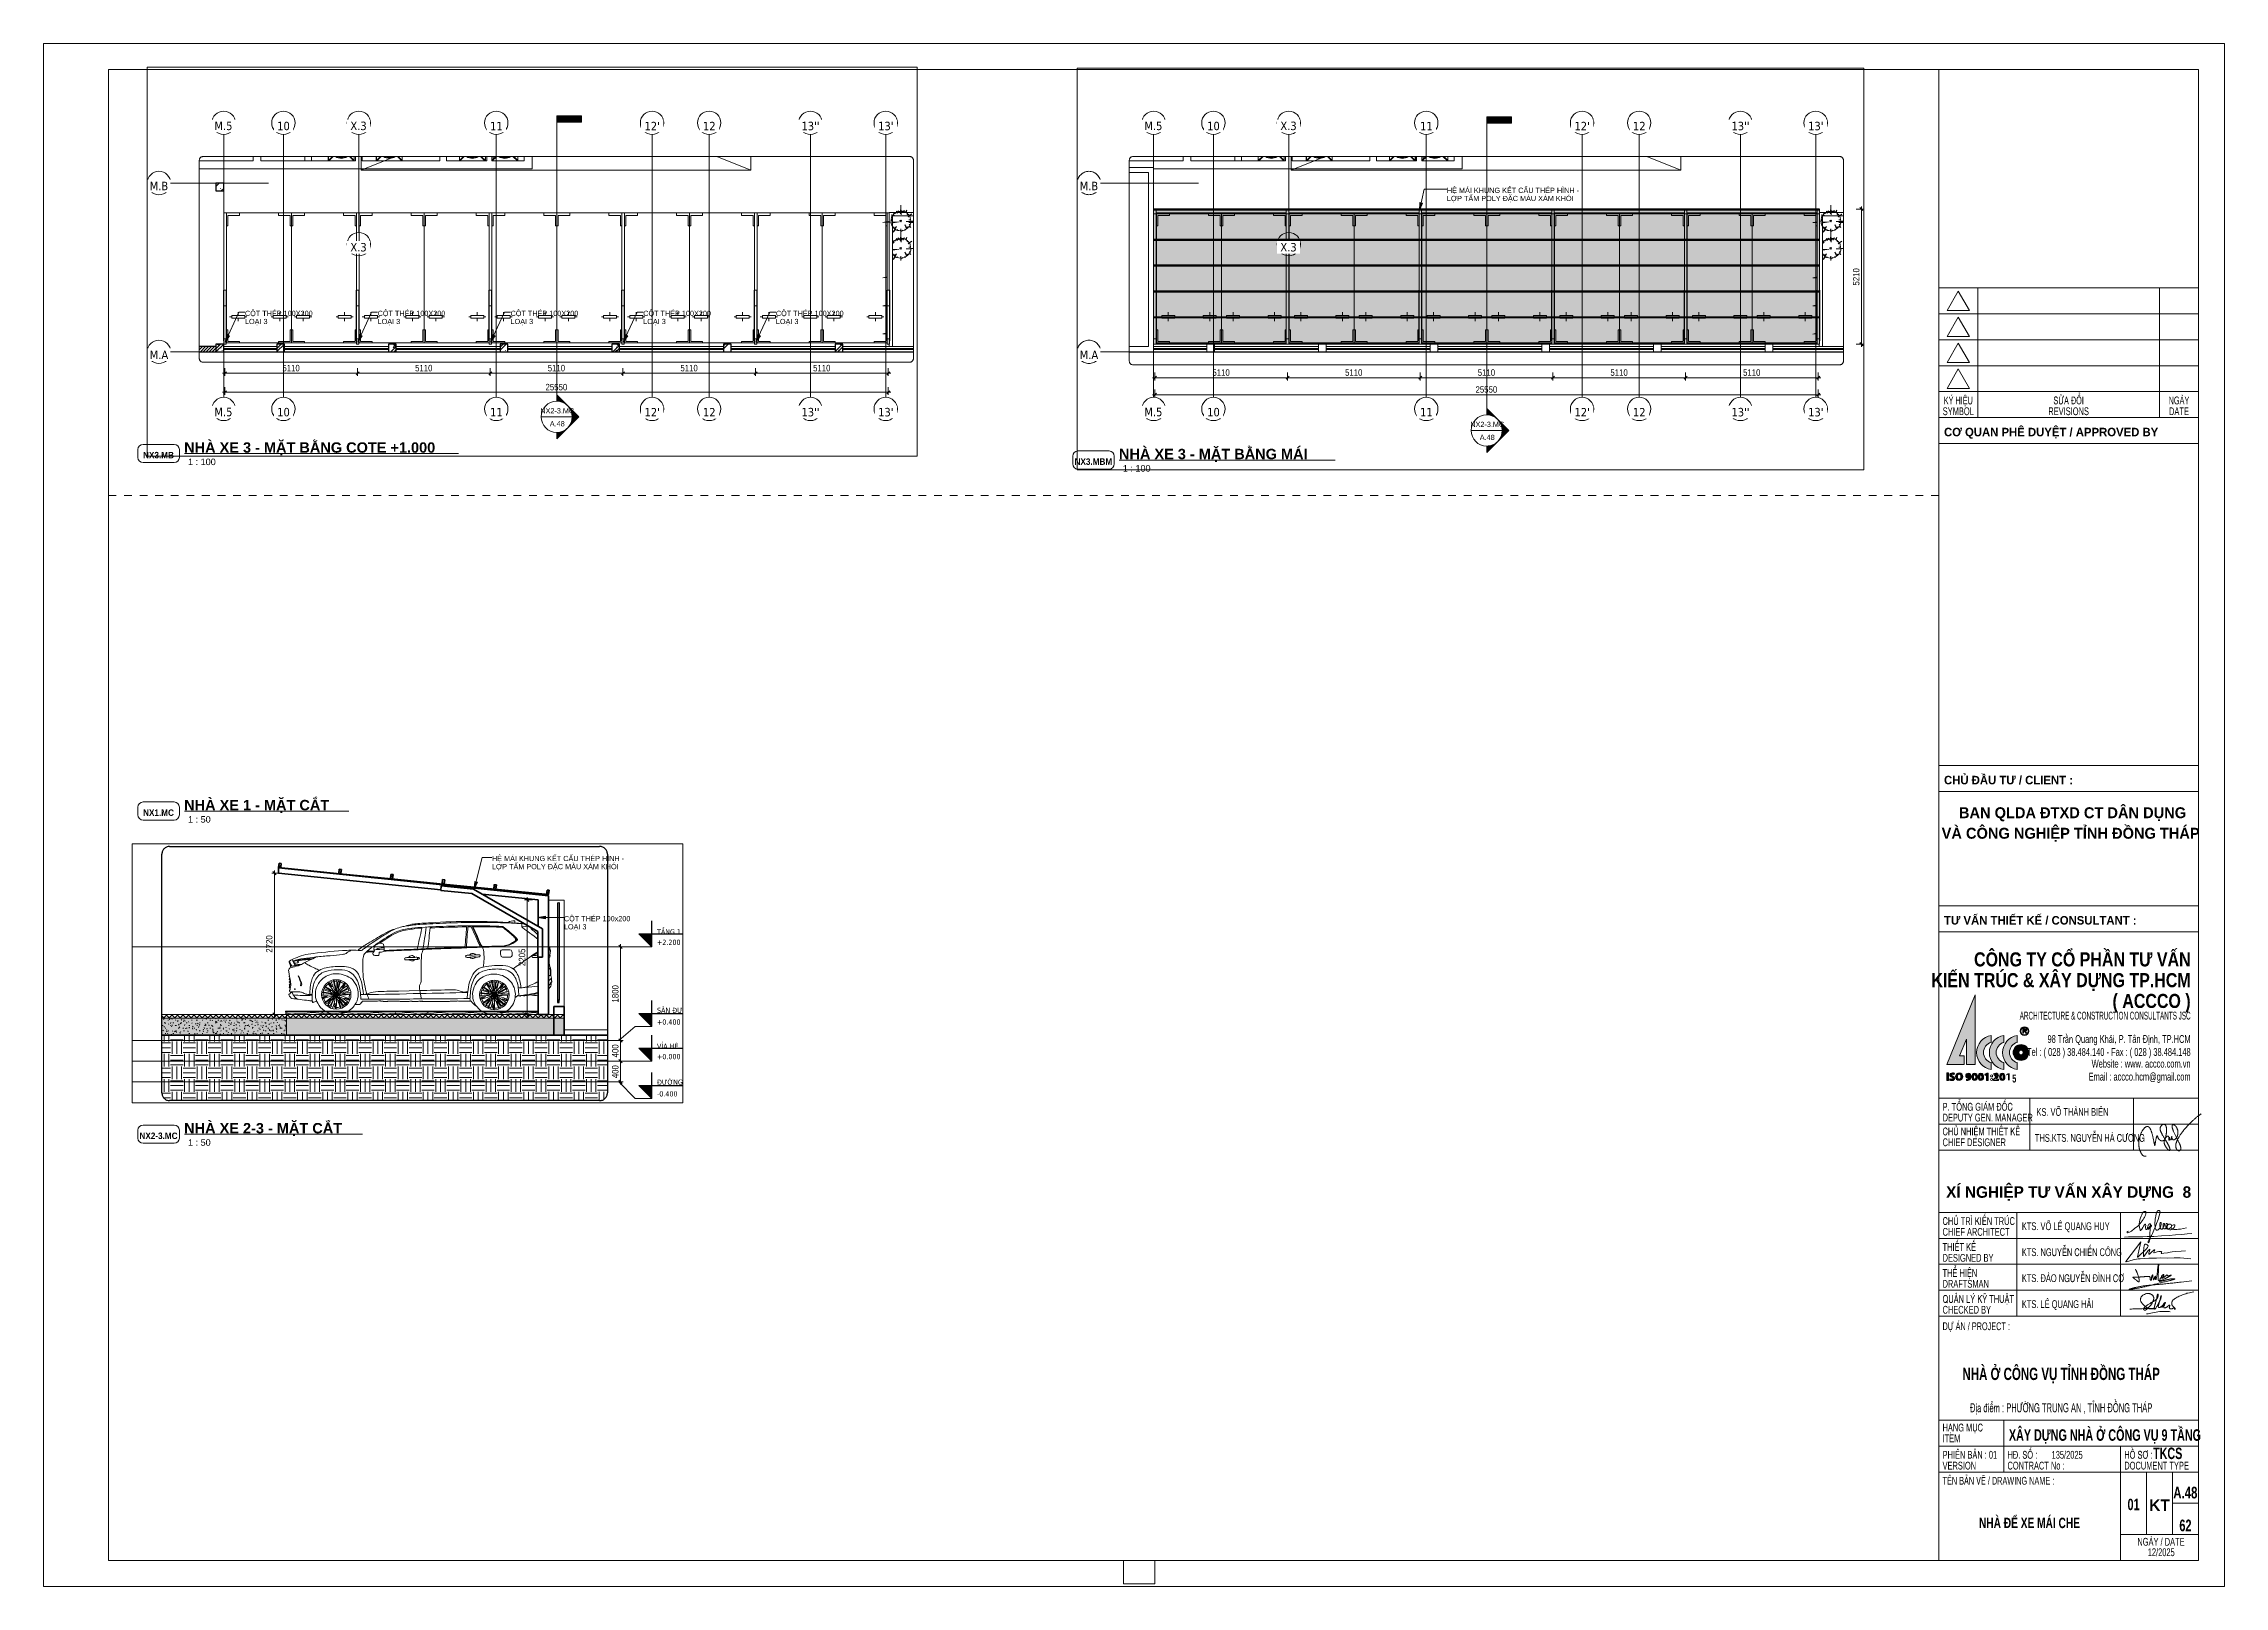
# Paper-space layout 'Layout1' of a CAD drawing. Header units: millimetres. Extents: x -416 to 424, y -1 to 593.
# The model-space entities are those that its viewports show. They can reach past a viewport. Long polylines and large blocks are cut down to what shows.
import ezdxf

# ---------------------------------------------------------------- set-up
doc = ezdxf.new("R2010")
doc.units = ezdxf.units.MM
for name, pattern in [('Centre', [31.75, 6.35, -4.7625, 15.875, -4.7625]), ('Dash', [6, 3, -3]), ('Dash - Tight', [4.5, 3, -1.5]), ('Dash Dot 3_16_', [7.9375, 4.7625, -1.5875, 0, -1.5875]), ('Double dash', [41.999998, 12, -6, 6, -6, 6, -6]), ('Grid Line', [22.225, 12.7, -3.175, 3.175, -3.175]), ('Hidden', [7.14375, 4.7625, -2.38125])]:
    doc.linetypes.add(name, pattern=pattern)
for name, color, linetype, lineweight in [('A-ANNO-DIMS', 211, 'Continuous', 9), ('A-ANNO-DIMS-100', 211, 'Continuous', 9), ('A-ANNO-DIMS-50', 211, 'Continuous', 9), ('A-DETL-GENF', 92, 'Continuous', 18), ('A-DETL-GENF-1', 9, 'Continuous', 18), ('A-DETL-GENF-2', 92, 'Hidden', 25), ('A-DETL-GENF-3', 10, 'Continuous', 9), ('A-DETL-GENF-4', 92, 'Dash - Tight', 9), ('A-DETL-GENF-5', 92, 'Hidden', 18), ('A-DETL-MEDM', 33, 'Continuous', 35), ('A-DETL-THIN', 151, 'Continuous', 9), ('A-FLOR', 192, 'Continuous', 18), ('A-FLOR-1', 192, 'Continuous', 9), ('A-FLOR-FNSH-1', 7, 'Continuous', 18), ('A-FLOR-HRAL', 11, 'Continuous', 18), ('A-FLOR-HRAL-1', 55, 'Continuous', 18), ('A-FLOR-HRAL-2', 135, 'Continuous', 25), ('A-FLOR-HRAL-3', 11, 'Continuous', 9), ('A-FLOR-LEVL', 51, 'Continuous', 9), ('A-FLOR-LEVL-1', 51, 'Continuous', 25), ('A-FLOR-LEVL-2', 51, 'Centre', 9), ('A-FLOR-MCUT', 51, 'Continuous', 18), ('A-FLOR-OVHD', 1, 'Dash', 18), ('A-FLOR-PATT-1', 8, 'Continuous', 18), ('A-GLAZ-CURT', 52, 'Continuous', 18), ('A-GLAZ-CURT-1', 55, 'Continuous', 18), ('A-GLAZ-CURT-2', 52, 'Continuous', 25), ('A-GLAZ-CURT-3', 52, 'Continuous', 9), ('A-GLAZ-CWMG', 51, 'Continuous', 18), ('A-GLAZ-CWMG-1', 55, 'Continuous', 18), ('A-GLAZ-CWMG-2', 51, 'Continuous', 35), ('A-GLAZ-CWMG-3', 51, 'Continuous', 9), ('A-WALL', 113, 'Continuous', 18), ('A-WALL-1', 250, 'Continuous', 35), ('A-WALL-2', 113, 'Continuous', 9), ('A-WALL-3', 113, 'Continuous', 25), ('A-WALL-PATT-2', 254, 'Continuous', 18), ('A-WALL-PATT-3', 111, 'Continuous', 9), ('C-PRKG', 70, 'Continuous', 9), ('C-PRKG-HDLN', 70, 'Dash', 9), ('C-PROP-LINE', 91, 'Double dash', 25), ('G-ANNO-SYMB', 111, 'Continuous', 9), ('G-ANNO-SYMB-1', 111, 'Dash Dot 3_16_', 18), ('G-ANNO-TEXT-1', 10, 'Continuous', 9), ('G-ANNO-TEXT-2', 7, 'Continuous', 9), ('G-ANNO-TTLB', 6, 'Continuous', 9), ('G-IMPT', 8, 'Continuous', 18), ('G-IMPT-1', 8, 'Continuous', 9), ('L-PLNT-1', 253, 'Continuous', 9), ('M-EQPM', 50, 'Continuous', 9), ('S-COLS', 52, 'Continuous', 18), ('S-COLS-1', 52, 'Continuous', 9), ('S-COLS-2', 52, 'Continuous', 25), ('S-GRID-1', 1, 'Grid Line', 9), ('S-GRID-IDEN', 1, 'Continuous', 9)]:
    doc.layers.add(name, color=color, linetype=linetype, lineweight=lineweight)
doc.layers.add('A-GLAZ-CWMG-4', color=51, linetype='Continuous', lineweight=9, transparency=0.5)
doc.layers.add('G-ANNO-NPLT', color=191, linetype='Continuous', plot=False)
doc.styles.add('Arial', font='arial.ttf', dxfattribs={"height": 100})
doc.styles.add('Arial_1', font='arial.ttf', dxfattribs={"height": 200})
doc.styles.add('Arial_2', font='arial.ttf', dxfattribs={"height": 2.5})
doc.styles.add('Arial_B', font='arialbd.ttf', dxfattribs={"width": 0.7, "height": 4})
doc.styles.add('Arial_B_1', font='arialbd.ttf', dxfattribs={"width": 0.7, "height": 4.5})
doc.styles.add('Arial_B_2', font='arialbd.ttf', dxfattribs={"height": 4})
doc.styles.add('Arial_B_3', font='arialbd.ttf', dxfattribs={"width": 0.9, "height": 2.5})
doc.styles.add('Tahoma_B', font='tahomabd.ttf', dxfattribs={"width": 0.85, "height": 100})
doc.styles.add('Tahoma_B_1', font='tahomabd.ttf', dxfattribs={"height": 325})
doc.styles.add('UTM Avo', font='', dxfattribs={"width": 0.9, "height": 125})
doc.styles.add('UTM Avo_1', font='', dxfattribs={"width": 0.9, "height": 250})
doc.styles.add('VNI-Avo_B', font='', dxfattribs={"height": 851.193385})
doc.styles.add('VNI-Avo_B_1', font='', dxfattribs={"width": 0.7, "height": 851.193385})
doc.styles.add('VNI-Avo_B_2', font='', dxfattribs={"height": 627.256615})
doc.styles.add('VNI-Avo_B_3', font='', dxfattribs={"width": 0.85, "height": 1041.119611})
doc.styles.add('VNI-Avo_B_4', font='', dxfattribs={"width": 0.7, "height": 911.490203})
doc.styles.add('VNI-Avo_B_5', font='', dxfattribs={"height": 808.633715})
doc.styles.add('VNI-Avo_B_6', font='', dxfattribs={"width": 0.7, "height": 4.5})
doc.styles.add('VNI-Helve-Condense', font='', dxfattribs={"width": 0.57, "height": 575.072475})
doc.styles.add('VNI-Helve-Condense_1', font='', dxfattribs={"width": 0.7, "height": 575.072475})
doc.styles.add('VNI-Helve-Condense_2', font='', dxfattribs={"width": 0.75, "height": 575.072475})
doc.styles.add('VNI-Helve-Condense_3', font='', dxfattribs={"width": 0.7, "height": 670.917887})
doc.styles.add('VNI-Lithos_B', font='', dxfattribs={"width": 0.7, "height": 2.376})
doc.styles.get('UTM Avo').set_extended_font_data('UTM Avo')
doc.styles.get('UTM Avo_1').set_extended_font_data('UTM Avo')
doc.styles.get('VNI-Avo_B').set_extended_font_data('VNI-Avo', bold=True)
doc.styles.get('VNI-Avo_B_1').set_extended_font_data('VNI-Avo', bold=True)
doc.styles.get('VNI-Avo_B_2').set_extended_font_data('VNI-Avo', bold=True)
doc.styles.get('VNI-Avo_B_3').set_extended_font_data('VNI-Avo', bold=True)
doc.styles.get('VNI-Avo_B_4').set_extended_font_data('VNI-Avo', bold=True)
doc.styles.get('VNI-Avo_B_5').set_extended_font_data('VNI-Avo', bold=True)
doc.styles.get('VNI-Avo_B_6').set_extended_font_data('VNI-Avo', bold=True)
doc.styles.get('VNI-Helve-Condense').set_extended_font_data('VNI-Helve-Condense')
doc.styles.get('VNI-Helve-Condense_1').set_extended_font_data('VNI-Helve-Condense')
doc.styles.get('VNI-Helve-Condense_2').set_extended_font_data('VNI-Helve-Condense')
doc.styles.get('VNI-Helve-Condense_3').set_extended_font_data('VNI-Helve-Condense')
doc.styles.get('VNI-Lithos_B').set_extended_font_data('VNI-Lithos', bold=True)
doc.dimstyles.new('1_Dim_chi_tiet_2_5', dxfattribs={"dimscale": 304.8, "dimtxt": 124.912619, "dimasz": 0.19685, "dimexe": 0.164042, "dimexo": 0.0625, "dimgap": 0.016404, "dimtad": 1, "dimdec": 0, "dimrnd": 5, "dimzin": 0, "dimdsep": 46, "dimtxsty": 'UTM Avo', "dimblk1": 'OBLIQUE', "dimblk2": 'OBLIQUE', "dimsah": 1, "dimcen": 0.09, "dimdle": 0.164042, "dimazin": 0, "dimtfac": 1, "dimtdec": 4, "dimtix": 1, "dimtmove": 0, "dimatfit": 3, "dimfxl": 0.328084, "dimfxlon": 1, "dimtvp": 1, "dimtolj": 1, "dimtzin": 0, "dimarcsym": 2})
doc.dimstyles.new('1_Dim_chi_tiet_2_5_1', dxfattribs={"dimscale": 304.8, "dimtxt": 249.825237, "dimasz": 0.393701, "dimexe": 0.328084, "dimexo": 0.0625, "dimgap": 0.032808, "dimtad": 1, "dimdec": 0, "dimrnd": 5, "dimzin": 0, "dimdsep": 46, "dimtxsty": 'UTM Avo_1', "dimblk1": 'OBLIQUE', "dimblk2": 'OBLIQUE', "dimsah": 1, "dimcen": 0.09, "dimdle": 0.328084, "dimazin": 0, "dimtfac": 1, "dimtdec": 4, "dimtix": 1, "dimtmove": 0, "dimatfit": 3, "dimfxl": 0.656168, "dimfxlon": 1, "dimtvp": 1, "dimtolj": 1, "dimtzin": 0, "dimarcsym": 2})
pattern_1 = [(0, (-45395.88, 14200), (203.2, 50.8), [16.764, -135.636, 16.764, -135.636, -812.8]), (0, (-45395.88, 14200), (203.2, 50.8), [-304.8, 16.764, -288.036, 16.764, -135.636, -355.6]), (0, (-45395.88, 14200), (203.2, 50.8), [-762, 16.764, -84.836, 16.764, -237.236]), (120, (-45319.68, 14225.4), (-145.59409, 150.57636), [16.764, -135.636, 16.764, -135.636, -812.8]), (120, (-45319.68, 14225.4), (-145.59409, 150.57636), [-304.8, 16.764, -288.036, 16.764, -135.636, -355.6]), (120, (-45319.68, 14225.4), (-145.59409, 150.57636), [-762, 16.764, -84.836, 16.764, -237.236]), (240, (-45294.28, 14327), (-57.60591, -201.37636), [16.764, -135.636, 16.764, -135.636, -812.8]), (240, (-45294.28, 14327), (-57.60591, -201.37636), [-304.8, 16.764, -288.036, 16.764, -135.636, -355.6]), (240, (-45294.28, 14327), (-57.60591, -201.37636), [-762, 16.764, -84.836, 16.764, -237.236])]
pattern_2 = [(50, (-45395.88, 14200), (91.09195, -7.96922), [9.525, -104.775]), (355, (-45395.88, 14200), (-17.6212, 95.5283), [7.62, -83.82]), (100.451, (-45388.29, 14199.34), (73.47134, 87.55785), [8.095, -89.045]), (46.184, (-45395.88, 14225.4), (135.5398, -21.0213), [14.287, -157.162]), (96.636, (-45384.59, 14223.65), (118.7017, 123.7142), [12.143, -133.568]), (351.184, (-45395.88, 14225.4), (118.7029, 123.713), [11.43, -125.73]), (21, (-45383.18, 14219.05), (75.80726, -51.1323), [9.525, -104.775]), (326, (-45383.18, 14219.05), (30.9012, 92.0939), [7.62, -83.82]), (71.451, (-45376.864, 14214.79), (106.70837, 40.9602), [8.095, -89.045]), (37.5, (-45395.88, 14200), (1.54416, 42.27754), [1.676, -81.128, 1.676, -83.414, -84.137]), (37.5, (-45395.88, 14200), (1.54416, 42.27754), [-167.894, 1.676, -82.461]), (7.5, (-45395.88, 14200), (33.40972, 50.09037), [1.676, -46.838, 1.676, -79.223, -32.067]), (7.5, (-45395.88, 14200), (33.40972, 50.09037), [-129.413, 1.676, -30.391]), (327.5, (-45424.202, 14200), (67.79551, -2.864035), [1.676, -30.074, 1.676, -97.384, -131.445]), (327.5, (-45424.202, 14200), (67.79551, -2.864035), [-130.81, 1.676, -129.769]), (317.5, (-45436.9, 14200), (74.06478, 12.71375), [1.676, -39.599, 1.676, -64.11, -93.345]), (317.5, (-45436.9, 14200), (74.06478, 12.71375), [-107.061, 1.676, -91.669])]
pattern_3 = [(45, (-45395.88, 14200), (-53.033, 53.033), []), (135, (-45395.88, 14200), (-53.033, -53.033), [])]
pattern_4 = [(45, (-11358.33, 14200), (-84.1903, 84.1903), []), (45, (-11358.33, 14259.53), (-84.1903, 84.1903), []), (50, (-11358.33, 14200), (136.6383, -11.9542), [14.287, -157.162]), (355, (-11358.33, 14200), (-26.4318, 143.293), [11.43, -125.73]), (100.451, (-11346.95, 14199), (110.2073, 131.3379), [12.143, -133.568]), (46.184, (-11358.33, 14238.1), (203.3093, -31.5316), [21.431, -235.744]), (96.636, (-11341.39, 14235.47), (178.052, 185.5712), [18.214, -200.351]), (351.184, (-11358.33, 14238.1), (178.054, 185.5685), [17.145, -188.595]), (21, (-11339.28, 14228.58), (113.7111, -76.6989), [14.288, -157.163]), (326, (-11339.28, 14228.58), (46.352, 138.1412), [11.43, -125.73]), (71.451, (-11329.8, 14222.18), (160.0634, 61.4411), [12.143, -133.568]), (37.5, (-11358.33, 14200), (2.31655, 63.4159), [2.515, -121.691, 2.515, -125.12, -126.206]), (37.5, (-11358.33, 14200), (2.31655, 63.4159), [-251.841, 2.515, -123.692]), (7.5, (-11358.33, 14200), (50.11464, 75.13506), [2.515, -70.256, 2.515, -118.834, -48.101]), (7.5, (-11358.33, 14200), (50.11464, 75.13506), [-194.119, 2.515, -45.587]), (327.5, (-11400.814, 14200), (101.69342, -4.29674), [2.515, -45.11, 2.515, -146.075, -197.168]), (327.5, (-11400.814, 14200), (101.69342, -4.29674), [-196.215, 2.515, -194.653]), (317.5, (-11419.86, 14200), (111.0972, 19.0699), [2.515, -59.398, 2.515, -96.164, -140.017]), (317.5, (-11419.86, 14200), (111.0972, 19.0699), [-160.591, 2.515, -137.503])]
pattern_5 = [(349.695, (-42036.8, 869.39), (3657.5982, -609.61005), [68.155, -6747.38]), (0, (-41969.75, 857.2), (609.6, 609.6), [67.056, -542.544]), (18.435, (-41902.69, 857.2), (1219.199, 609.6016), [57.83, -1869.893]), (172.875, (-41847.825, 875.49), (4267.1994, -609.5991), [49.148, -4865.604]), (174.806, (-41896.593, 881.584), (6096.00395, -609.5547), [67.333, -6665.92]), (194.036, (-41963.65, 887.68), (-1828.8022, -609.5924), [75.403, -2438.04]), (9.462, (-41988.03, 869.39), (3048.005, 609.5835), [37.08, -3670.97]), (353.66, (-41951.46, 875.49), (-4876.8008, 609.5835), [55.202, -5464.96]), (185.711, (-41896.593, 869.39), (-5486.3951, -609.63944), [61.264, -6065.14]), (168.69, (-41957.55, 863.3), (2438.4, -609.6026), [31.084, -3077.28]), (354.806, (-42091.665, 863.296), (-6096.00395, 609.5547), [67.333, -6665.92]), (348.69, (-42024.61, 857.2), (-2438.4, 609.6026), [62.167, -3046.194]), (0, (-41963.65, 845), (609.6, 609.6), [73.15, -536.45]), (20.556, (-41890.5, 845.01), (3048.0001, 1219.197), [52.084, -5156.34]), (3.814, (-41841.73, 863.296), (8534.40115, 609.5889), [91.643, -9072.654]), (354.806, (-41750.29, 869.39), (-6096.00395, 609.5547), [67.333, -6665.92]), (0, (-41683.23, 863.3), (609.6, 609.6), [67.056, -542.544]), (5.194, (-42225.78, 863.296), (6096.00395, 609.5547), [67.333, -6665.92]), (354.806, (-42158.72, 869.39), (-6096.00395, 609.5547), [67.333, -6665.92]), (0, (-42225.8, 875.5), (609.6, 609.6), [36.576, -573.024]), (5.194, (-42189.2, 875.49), (6096.00395, 609.5547), [67.333, -6665.92]), (0, (-42122.15, 881.6), (609.6, 609.6), [60.96, -548.64]), (10.305, (-42061.185, 881.584), (-3657.5982, -609.61005), [68.155, -6747.38]), (5.194, (-41994.13, 893.776), (6096.00395, 609.5547), [67.333, -6665.92]), (354.806, (-41927.073, 899.87), (-6096.00395, 609.5547), [67.333, -6665.92]), (354.806, (-41860.02, 893.776), (-6096.00395, 609.5547), [67.333, -6665.92]), (351.87, (-41792.96, 887.68), (-3657.6004, 609.5929), [86.21, -4224.312]), (0, (-41707.6, 875.5), (609.6, 609.6), [91.44, -518.16]), (347.471, (-41732, 509.73), (3047.9989, -609.61085), [56.202, -5564.033]), (354.289, (-41677.14, 497.536), (-5486.3951, 609.63944), [61.264, -6065.14]), (8.13, (-41732, 509.73), (3657.6004, 609.5929), [43.105, -4267.418]), (9.462, (-41689.33, 515.82), (3048.005, 609.5835), [74.16, -3633.892]), (0, (-42225.8, 528), (609.6, 609.6), [73.15, -536.45]), (350.538, (-42152.63, 528.02), (-3048.005, 609.5835), [37.08, -3670.97]), (201.801, (-42116.05, 521.92), (1828.8045, 609.5868), [32.83, -3249.97]), (192.995, (-42146.53, 509.73), (5486.39314, 1219.23746), [81.33, -8051.747]), (352.875, (-41664.945, 509.73), (-4267.1994, 609.5991), [49.148, -4865.604]), (7.125, (-41664.945, 509.73), (4267.1994, 609.5991), [49.148, -4865.604]), (0, (-42225.8, 515.8), (609.6, 609.6), [48.77, -560.83]), (194.036, (-42177.01, 515.82), (-1828.802, -609.5924), [50.27, -2463.177]), (356.633, (-42091.665, 534.112), (-9753.59439, 609.69188), [103.81, -10277.302]), (357.709, (-41988.033, 528.016), (-14630.39665, 609.69909), [152.522, -15099.665]), (3.18, (-41835.633, 521.92), (10363.1983, 609.6312), [109.897, -10879.823]), (9.462, (-41725.91, 528.02), (3048.005, 609.5835), [111.24, -3596.81]), (10.305, (-42225.78, 473.15), (-3657.5982, -609.61005), [68.155, -6747.38]), (15.945, (-42158.72, 485.34), (-2438.4042, -609.5832), [88.76, -4349.196]), (0, (-42073.4, 509.7), (609.6, 609.6), [79.25, -530.35]), (351.87, (-41994.13, 509.73), (-3657.6004, 609.5929), [86.21, -4224.312]), (3.576, (-41908.785, 497.536), (9144.00297, 609.5468), [97.726, -9674.906]), (351.254, (-41811.25, 503.63), (4267.20096, -609.58783), [80.18, -7937.856]), (345.964, (-41732, 491.44), (-1828.8022, 609.5924), [75.403, -2438.04]), (0, (-41658.85, 473.15), (609.6, 609.6), [42.67, -566.93]), (174.806, (-42091.665, 534.11), (6096.00395, -609.5547), [134.665, -6598.587]), (355.236, (-42225.777, 570.69), (-6705.59647, 609.64143), [146.81, -7193.745]), (0, (-42079.5, 558.5), (609.6, 609.6), [140.21, -469.39]), (4.086, (-41939.265, 558.496), (7924.79503, 609.65274), [171.123, -8385.02]), (0, (-41768.6, 570.7), (609.6, 609.6), [152.4, -457.2]), (7.125, (-42225.78, 442.67), (4267.1994, 609.5991), [147.443, -4767.31]), (6.34, (-42079.473, 460.96), (4876.8008, 609.5835), [110.403, -5409.758]), (357.51, (-41969.745, 473.152), (-13411.19697, 609.70439), [140.34, -13893.706]), (353.48, (-41829.537, 467.056), (-15849.59217, 1828.85517), [214.749, -21260.135]), (3.013, (-42225.777, 838.912), (10972.79715, 609.6408), [115.984, -11482.446]), (351.87, (-42109.95, 845.01), (-3657.6004, 609.5929), [129.316, -4181.208]), (357.614, (-41981.937, 826.72), (-14020.79943, 609.61372), [146.431, -14496.664]), (10.62, (-41835.633, 820.624), (-6705.59246, -1219.23973), [99.236, -9824.334]), (0, (-41738.1, 838.9), (609.6, 609.6), [121.92, -487.68]), (356.82, (-42225.777, 912.064), (-10363.1983, 609.6312), [109.897, -10879.823]), (6.009, (-42116.05, 905.968), (-6095.999, -609.59918), [116.464, -11529.93]), (6.71, (-42000.225, 918.16), (-5486.39734, -609.61573), [104.346, -10330.325]), (354.289, (-41896.593, 930.35), (-5486.3951, 609.63944), [122.528, -6003.877]), (347.905, (-41774.673, 918.16), (-5486.39487, 1219.22295), [87.28, -8640.862]), (9.462, (-41689.33, 899.87), (3048.005, 609.5835), [74.16, -3633.892]), (3.814, (-42225.777, 796.24), (8534.40115, 609.5889), [91.643, -9072.654]), (347.196, (-42134.337, 802.336), (-7924.80896, 1828.76326), [137.532, -13615.67]), (0, (-42000.2, 771.86), (609.6, 609.6), [152.4, -457.2]), (5.44, (-41847.825, 771.856), (-6705.60249, -609.56085), [128.595, -12730.932]), (6.71, (-41719.81, 784.048), (-5486.39734, -609.61573), [104.346, -10330.325]), (0, (-42225.8, 954.74), (609.6, 609.6), [103.63, -505.97]), (8.13, (-42122.145, 954.74), (3657.6004, 609.5929), [172.42, -4138.102]), (357.614, (-41951.457, 979.12), (-14020.79943, 609.61372), [146.431, -14496.664]), (354.472, (-41805.153, 973.024), (12801.59101, -1219.3029), [189.859, -18796.025]), (6.843, (-42225.777, 400), (-10363.19504, -1219.24128), [153.494, -15195.842]), (0, (-42073.4, 418.3), (609.6, 609.6), [170.69, -438.91]), (356.348, (-41902.69, 418.288), (-18897.604963, 1219.126665), [287.095, -28422.422]), (0, (-42225.8, 613.36), (609.6, 609.6), [146.304, -463.296]), (4.764, (-42079.473, 613.36), (6705.59647, 609.64143), [146.81, -7193.745]), (358.152, (-41933.17, 625.552), (-18287.99624, 609.72412), [189.074, -18718.355]), (357.274, (-41744.193, 619.456), (-12192.00424, 609.53415), [128.16, -12687.945]), (354.806, (-42225.78, 710.896), (-6096.00395, 609.5547), [134.665, -6598.587]), (0, (-42091.67, 698.7), (609.6, 609.6), [195.07, -414.53]), (1.909, (-41896.593, 698.704), (17678.40105, 609.55323), [182.982, -18115.176]), (3.576, (-41713.713, 704.8), (9144.00297, 609.5468), [97.726, -9674.906])]
pattern_6 = [(50, (-123181.6, 0), (728.7365, -63.7558), [76.2, -838.2]), (355, (-123181.6, 0), (-140.9716, 764.2276), [60.96, -670.56]), (100.451, (-123120.9, -5.3), (587.77, 700.4668), [64.76, -712.36]), (46.184, (-123181.6, 203.2), (1084.316, -168.171), [114.3, -1257.3]), (96.636, (-123091.2, 189.2), (949.61, 989.71), [97.14, -1068.54]), (351.184, (-123181.6, 203.2), (949.62, 989.701), [91.44, -1005.84]), (21, (-123080, 152.4), (606.458, -409.0606), [76.2, -838.2]), (326, (-123080, 152.4), (247.2083, 736.753), [60.96, -670.56]), (71.451, (-123029.46, 118.3), (853.6683, 327.6855), [64.76, -712.36]), (37.5, (-123181.6, 0), (12.3547, 338.2201), [6.706, -655.726, 6.706, -674.014, -673.1]), (37.5, (-123181.6, 0), (12.3547, 338.2201), [-1343.152, 6.706, -666.394]), (7.5, (-123181.6, 0), (267.2789, 400.7221), [6.706, -381.406, 6.706, -640.486, -256.54]), (7.5, (-123181.6, 0), (267.2789, 400.7221), [-1035.304, 6.706, -249.834]), (327.5, (-123408.16, 0), (542.3633, -22.91534), [6.706, -247.294, 6.706, -785.774, -1051.56]), (327.5, (-123408.16, 0), (542.3633, -22.91534), [-1046.48, 6.706, -1044.854]), (317.5, (-123509.76, 0), (592.517, 101.7071), [6.706, -323.494, 6.706, -519.582, -746.76]), (317.5, (-123509.76, 0), (592.517, 101.7071), [-856.488, 6.706, -740.054]), (45, (-123181.6, 0), (-251.4472, 251.4472), []), (45, (-123181.6, 381), (-251.4472, 251.4472), [])]
pattern_7 = [(180, (609.6, 0), (-2e-15, 13), []), (90, (609.6, 0), (76, -5e-15), [])]
pattern_8 = [(63.321, (1193.5, -68.13), (-0.0041, 1010.9596), [353.567, -1909.264]), (63.321, (177.5, -68.13), (-0.0041, 1010.9596), [353.567, -1909.264]), (63.321, (1679.87, 127.2), (-0.0041, 1010.9596), [353.567, -1909.264]), (63.321, (663.87, 127.2), (-0.0041, 1010.9596), [353.567, -1909.264]), (63.321, (1606.26, 58.24), (-0.0041, 1010.9596), [353.567, -1909.264]), (63.321, (590.26, 58.24), (-0.0041, 1010.9596), [353.567, -1909.264]), (63.321, (1531.2, 453.1), (-0.0041, 1010.9596), [171.85, -2090.981]), (63.321, (515.2, 453.1), (-0.0041, 1010.9596), [171.85, -2090.981]), (63.321, (1482.15, 392), (-0.0041, 1010.9596), [353.567, -1909.264]), (63.321, (466.15, 392), (-0.0041, 1010.9596), [353.567, -1909.264]), (63.321, (1490.8, 435.86), (-0.0041, 1010.9596), [353.567, -1909.264]), (63.321, (474.8, 435.86), (-0.0041, 1010.9596), [353.567, -1909.264]), (63.321, (1080.9, 243.4), (-0.0041, 1010.9596), [353.567, -1909.264]), (63.321, (64.9, 243.4), (-0.0041, 1010.9596), [353.567, -1909.264]), (63.321, (1089.56, 295.1), (-0.0041, 1010.9596), [353.567, -1909.264]), (63.321, (73.56, 295.1), (-0.0041, 1010.9596), [353.567, -1909.264]), (63.321, (1091.9, 332.38), (-0.0041, 1010.9596), [353.567, -1909.264]), (63.321, (75.9, 332.38), (-0.0041, 1010.9596), [353.567, -1909.264])]

psp = doc.layouts.get("Layout1")

# ---------------------------------------------------------------- texts
at = {"layer": 'G-ANNO-TTLB', "line_spacing_factor": 0.936439}
for s, insert, char_height, width, attachment_point, style in [('\\pt12.7,25.4,38.1,50.8,63.5,76.2,88.9,101.6,114.3,127,139.7,152.4,165.1,177.8,190.5,203.2,215.9,228.6,241.3,254,266.7,279.4,292.1,304.8,317.5,330.2,342.9,355.6,368.3,381,393.7,406.4;NHÀ XE 3 - MẶT BẰNG COTE +1.000', (-361.87, 436.97), 4, 97.1, 4, 'Arial_B_2'), ('\\pt12.7,25.4,38.1,50.8,63.5,76.2,88.9,101.6,114.3,127,139.7,152.4,165.1,177.8,190.5,203.2,215.9,228.6,241.3,254,266.7,279.4,292.1,304.8,317.5,330.2,342.9,355.6,368.3,381,393.7,406.4;NHÀ XE 3 - MẶT BẰNG MÁI', (-1.78, 434.47), 4, 72.89, 4, 'Arial_B_2'), ('\\pt11.43,22.86,34.29,45.72,57.15,68.58,80.01,91.44,102.87,114.3,125.73,137.16,148.59,160.02,171.45,182.88,194.31,205.74,217.17,228.6,240.03,251.46,262.89,274.32,285.75,297.18,308.61,320.04,331.47,342.9,354.33,365.76;NX3.MB', (-371.74, 434.54), 2.5, 11.97, 5, 'Arial_B_3'), ('\\pt12.7,25.4,38.1,50.8,63.5,76.2,88.9,101.6,114.3,127,139.7,152.4,165.1,177.8,190.5,203.2,215.9,228.6,241.3,254,266.7,279.4,292.1,304.8,317.5,330.2,342.9,355.6,368.3,381,393.7,406.4; 1 : 100', (-361.35, 431.95), 2.5, 11.71, 4, 'Arial_2'), ('\\pt11.43,22.86,34.29,45.72,57.15,68.58,80.01,91.44,102.87,114.3,125.73,137.16,148.59,160.02,171.45,182.88,194.31,205.74,217.17,228.6,240.03,251.46,262.89,274.32,285.75,297.18,308.61,320.04,331.47,342.9,354.33,365.76;NX3.MBM', (-11.65, 432.04), 2.5, 14.643, 5, 'Arial_B_3'), ('\\pt12.7,25.4,38.1,50.8,63.5,76.2,88.9,101.6,114.3,127,139.7,152.4,165.1,177.8,190.5,203.2,215.9,228.6,241.3,254,266.7,279.4,292.1,304.8,317.5,330.2,342.9,355.6,368.3,381,393.7,406.4; 1 : 100', (-1.26, 429.45), 2.5, 11.71, 4, 'Arial_2'), ('\\pt12.7,25.4,38.1,50.8,63.5,76.2,88.9,101.6,114.3,127,139.7,152.4,165.1,177.8,190.5,203.2,215.9,228.6,241.3,254,266.7,279.4,292.1,304.8,317.5,330.2,342.9,355.6,368.3,381,393.7,406.4;NHÀ XE 1 - MẶT CẮT', (-361.87, 299.3), 4, 56.03, 4, 'Arial_B_2'), ('\\pt11.43,22.86,34.29,45.72,57.15,68.58,80.01,91.44,102.87,114.3,125.73,137.16,148.59,160.02,171.45,182.88,194.31,205.74,217.17,228.6,240.03,251.46,262.89,274.32,285.75,297.18,308.61,320.04,331.47,342.9,354.33,365.76;NX1.MC', (-371.74, 296.88), 2.5, 11.97, 5, 'Arial_B_3'), ('\\pt12.7,25.4,38.1,50.8,63.5,76.2,88.9,101.6,114.3,127,139.7,152.4,165.1,177.8,190.5,203.2,215.9,228.6,241.3,254,266.7,279.4,292.1,304.8,317.5,330.2,342.9,355.6,368.3,381,393.7,406.4; 1 : 50', (-361.35, 294.29), 2.5, 9.79, 4, 'Arial_2'), ('\\pt12.7,25.4,38.1,50.8,63.5,76.2,88.9,101.6,114.3,127,139.7,152.4,165.1,177.8,190.5,203.2,215.9,228.6,241.3,254,266.7,279.4,292.1,304.8,317.5,330.2,342.9,355.6,368.3,381,393.7,406.4;NHÀ XE 2-3 - MẶT CẮT', (-361.87, 174.89), 4, 60.99, 4, 'Arial_B_2'), ('\\pt11.43,22.86,34.29,45.72,57.15,68.58,80.01,91.44,102.87,114.3,125.73,137.16,148.59,160.02,171.45,182.88,194.31,205.74,217.17,228.6,240.03,251.46,262.89,274.32,285.75,297.18,308.61,320.04,331.47,342.9,354.33,365.76;NX2-3.MC', (-371.74, 172.46), 2.5, 14.769, 5, 'Arial_B_3'), ('\\pt12.7,25.4,38.1,50.8,63.5,76.2,88.9,101.6,114.3,127,139.7,152.4,165.1,177.8,190.5,203.2,215.9,228.6,241.3,254,266.7,279.4,292.1,304.8,317.5,330.2,342.9,355.6,368.3,381,393.7,406.4; 1 : 50', (-361.35, 169.87), 2.5, 9.79, 4, 'Arial_2'), ('\\pt0.35001,0.70002,1.04999,1.4,1.75001,2.10002,2.44998,2.79999,3.15,3.50001,3.85002,4.19999,4.55,4.90001,5.25002,5.59998,5.94999,6.3,6.65001,7.00002,7.34999,7.7,8.05001,8.40002,8.74998,9.09999,9.45,9.80001,10.15002,10.49999,10.85,11.20001;A.48', (408.96, 35.08), 4.5, 9.31, 5, 'Arial_B_1'), ('\\pt0.35,0.7,1.05,1.4,1.75,2.1,2.45,2.8,3.15,3.5,3.85,4.2,4.55,4.9,5.25,5.6,5.95,6.3,6.65,7,7.35,7.7,8.05,8.4,8.75,9.1,9.45,9.8,10.15,10.5,10.85,11.2;NHÀ ĐỂ XE MÁI CHE', (348.92, 23.41), 4, 39.221, 5, 'Arial_B')]:
    psp.add_mtext(s, dxfattribs=dict(at, insert=insert, char_height=char_height, width=width, attachment_point=attachment_point, style=style))

msp = doc.modelspace()

# ---------------------------------------------------------------- texts
at = {"layer": 'A-FLOR-LEVL', "char_height": 100, "line_spacing_factor": 0.996129, "style": 'Tahoma_B'}
for s, insert, width, attachment_point in [('\\pt510,1020,1530,2040,2550,3060,3570,4080,4590,5100,5610,6120,6630,7140,7650,8160,8670,9180,9690,10200,10710,11220,11730,12240,12750,13260,13770,14280,14790,15300,15810,16320;TẦNG 1', (-40137.7, 2437.2), 452.625, 7), ('\\pt212.5,425,637.5,850,1062.5,1275,1487.5,1700,1912.5,2125,2337.5,2550,2762.5,2975,3187.5,3400,3612.5,3825,4037.5,4250,4462.5,4675,4887.5,5100,5312.5,5525,5737.5,5950,6162.5,6375,6587.5,6800;+2.200', (-40137.7, 2337.5), 441.575, 1), ('\\pt510,1020,1530,2040,2550,3060,3570,4080,4590,5100,5610,6120,6630,7140,7650,8160,8670,9180,9690,10200,10710,11220,11730,12240,12750,13260,13770,14280,14790,15300,15810,16320;SÂN ĐƯỜNG NỘI BỘ', (-40137.7, 902.8), 1256.725, 7), ('\\pt212.5,425,637.5,850,1062.5,1275,1487.5,1700,1912.5,2125,2337.5,2550,2762.5,2975,3187.5,3400,3612.5,3825,4037.5,4250,4462.5,4675,4887.5,5100,5312.5,5525,5737.5,5950,6162.5,6375,6587.5,6800;+0.400', (-40137.7, 803.2), 441.575, 1), ('\\pt510,1020,1530,2040,2550,3060,3570,4080,4590,5100,5610,6120,6630,7140,7650,8160,8670,9180,9690,10200,10710,11220,11730,12240,12750,13260,13770,14280,14790,15300,15810,16320;VỈA HÈ', (-40137.7, 237.2), 427.55, 7), ('\\pt212.5,425,637.5,850,1062.5,1275,1487.5,1700,1912.5,2125,2337.5,2550,2762.5,2975,3187.5,3400,3612.5,3825,4037.5,4250,4462.5,4675,4887.5,5100,5312.5,5525,5737.5,5950,6162.5,6375,6587.5,6800;+0.000', (-40137.7, 137.5), 441.575, 1), ('\\pt510,1020,1530,2040,2550,3060,3570,4080,4590,5100,5610,6120,6630,7140,7650,8160,8670,9180,9690,10200,10710,11220,11730,12240,12750,13260,13770,14280,14790,15300,15810,16320;ĐƯỜNG ĐÔ THỊ', (-40137.7, -480.3), 958.8, 7), ('\\pt212.5,425,637.5,850,1062.5,1275,1487.5,1700,1912.5,2125,2337.5,2550,2762.5,2975,3187.5,3400,3612.5,3825,4037.5,4250,4462.5,4675,4887.5,5100,5312.5,5525,5737.5,5950,6162.5,6375,6587.5,6800;-0.400', (-40137.7, -580), 396.525, 1)]:
    msp.add_mtext(s, dxfattribs=dict(at, insert=insert, width=width, attachment_point=attachment_point))
at = {"layer": 'G-ANNO-SYMB', "char_height": 200, "attachment_point": 5, "line_spacing_factor": 0.936439, "style": 'Arial_1'}
for s, insert, width in [('\\pt1270,2540,3810,5080,6350,7620,8890,10160,11430,12700,13970,15240,16510,17780,19050,20320,21590,22860,24130,25400,26670,27940,29210,30480,31750,33020,34290,35560,36830,38100,39370,40640;NX2-3.MC', (-20880, 5617.3), 1330), ('\\pt1270,2540,3810,5080,6350,7620,8890,10160,11430,12700,13970,15240,16510,17780,19050,20320,21590,22860,24130,25400,26670,27940,29210,30480,31750,33020,34290,35560,36830,38100,39370,40640;A.48', (-20880, 5118.4), 595), ('\\pt1270,2540,3810,5080,6350,7620,8890,10160,11430,12700,13970,15240,16510,17780,19050,20320,21590,22860,24130,25400,26670,27940,29210,30480,31750,33020,34290,35560,36830,38100,39370,40640;NX2-3.MC', (11809.3, 5093.4), 1330), ('\\pt1270,2540,3810,5080,6350,7620,8890,10160,11430,12700,13970,15240,16510,17780,19050,20320,21590,22860,24130,25400,26670,27940,29210,30480,31750,33020,34290,35560,36830,38100,39370,40640;A.48', (11809.3, 4594.5), 595)]:
    msp.add_mtext(s, dxfattribs=dict(at, insert=insert, width=width))
at = {"layer": 'G-ANNO-TEXT-2', "attachment_point": 4, "line_spacing_factor": 0.936439}
for s, insert, char_height, width, style in [('\\pt1270,2540,3810,5080,6350,7620,8890,10160,11430,12700,13970,15240,16510,17780,19050,20320,21590,22860,24130,25400,26670,27940,29210,30480,31750,33020,34290,35560,36830,38100,39370,40640;HỆ MÁI KHUNG KẾT CẤU THÉP HÌNH - LỢP TẤM POLY ĐẶC MÀU XÁM KHÓI', (10254.8, 13928), 200, 5351, 'Arial_1'), ('\\pt1270,2540,3810,5080,6350,7620,8890,10160,11430,12700,13970,15240,16510,17780,19050,20320,21590,22860,24130,25400,26670,27940,29210,30480,31750,33020,34290,35560,36830,38100,39370,40640;CỘT THÉP 100X200\\PLOẠI 3', (-32909.2, 9191.3), 200, 2838, 'Arial_1'), ('\\pt1270,2540,3810,5080,6350,7620,8890,10160,11430,12700,13970,15240,16510,17780,19050,20320,21590,22860,24130,25400,26670,27940,29210,30480,31750,33020,34290,35560,36830,38100,39370,40640;CỘT THÉP 100X200\\PLOẠI 3', (-27799, 9191.3), 200, 2838, 'Arial_1'), ('\\pt1270,2540,3810,5080,6350,7620,8890,10160,11430,12700,13970,15240,16510,17780,19050,20320,21590,22860,24130,25400,26670,27940,29210,30480,31750,33020,34290,35560,36830,38100,39370,40640;CỘT THÉP 100X200\\PLOẠI 3', (-22678.8, 9191.3), 200, 2838, 'Arial_1'), ('\\pt1270,2540,3810,5080,6350,7620,8890,10160,11430,12700,13970,15240,16510,17780,19050,20320,21590,22860,24130,25400,26670,27940,29210,30480,31750,33020,34290,35560,36830,38100,39370,40640;CỘT THÉP 100X200\\PLOẠI 3', (-17568.6, 9191.3), 200, 2838, 'Arial_1'), ('\\pt1270,2540,3810,5080,6350,7620,8890,10160,11430,12700,13970,15240,16510,17780,19050,20320,21590,22860,24130,25400,26670,27940,29210,30480,31750,33020,34290,35560,36830,38100,39370,40640;CỘT THÉP 100X200\\PLOẠI 3', (-12458.4, 9191.3), 200, 2838, 'Arial_1'), ('\\pt635,1270,1905,2540,3175,3810,4445,5080,5715,6350,6985,7620,8255,8890,9525,10160,10795,11430,12065,12700,13335,13970,14605,15240,15875,16510,17145,17780,18415,19050,19685,20320;HỆ MÁI KHUNG KẾT CẤU THÉP HÌNH - LỢP TẤM POLY ĐẶC MÀU XÁM KHÓI', (-43316.9, 3812.2), 100, 2675.5, 'Arial'), ('\\pt635,1270,1905,2540,3175,3810,4445,5080,5715,6350,6985,7620,8255,8890,9525,10160,10795,11430,12065,12700,13335,13970,14605,15240,15875,16510,17145,17780,18415,19050,19685,20320;CỘT THÉP 100x200\\PLOẠI 3', (-41931.1, 2653.8), 100, 1323.1, 'Arial')]:
    msp.add_mtext(s, dxfattribs=dict(at, insert=insert, char_height=char_height, width=width, style=style))

# ---------------------------------------------------------------- blocks, each defined once
blk = doc.blocks.new('NCV_TKCS_KHUNG TEN A1-251222 - NCV_TKCS_KHUNG TEN ACCCO-251222_dwg_LOGO ACCCO-2018i-3700845-NHÀ ĐỂ XE MÁI CHE')
at = {"layer": 'G-IMPT'}
for points in [[(8.63, 25.98), (8.63, 4.83), (5.99, 4.83), (5.99, 12.53), (3.86, 7.48), (5.31, 7.48), (5.31, 4.83), (0, 4.83)], [(0, 2.26), (0.51, 2.26), (0.51, 0), (0, 0)]]:
    blk.add_hatch(color=256, dxfattribs=at).paths.add_polyline_path(points)
h = blk.add_hatch(color=256, dxfattribs=at)
edge = h.paths.add_edge_path()
edge.add_spline(control_points=[(13.5, 13.67), (13.08, 13.6), (12.29, 13.37), (11.22, 12.76), (10.33, 11.93), (9.64, 10.92), (9.2, 9.76), (9.04, 8.47), (9.2, 7.19), (9.64, 6.03), (10.33, 5.02), (11.22, 4.19), (12.29, 3.58), (13.08, 3.35), (13.5, 3.28)], knot_values=[0, 0, 0, 0, 0.083333, 0.166667, 0.25, 0.333333, 0.416667, 0.5, 0.583333, 0.666667, 0.75, 0.833333, 0.916667, 1, 1, 1, 1], degree=3, periodic=0)
edge.add_line((13.5, 11.55), (13.5, 11.56))
edge.add_line((13.5, 11.56), (13.5, 11.59))
edge.add_line((13.5, 11.59), (13.5, 11.64))
edge.add_line((13.5, 11.64), (13.5, 11.71))
edge.add_line((13.5, 11.71), (13.5, 11.79))
edge.add_line((13.5, 11.79), (13.5, 11.88))
edge.add_line((13.5, 11.88), (13.5, 11.99))
edge.add_line((13.5, 11.99), (13.5, 12.1))
edge.add_line((13.5, 12.1), (13.5, 12.22))
edge.add_line((13.5, 12.22), (13.5, 12.35))
edge.add_line((13.5, 12.35), (13.5, 12.48))
edge.add_line((13.5, 12.48), (13.5, 12.61))
edge.add_line((13.5, 12.61), (13.5, 12.74))
edge.add_line((13.5, 12.74), (13.5, 12.87))
edge.add_line((13.5, 12.87), (13.5, 13))
edge.add_line((13.5, 13), (13.5, 13.12))
edge.add_line((13.5, 13.12), (13.5, 13.24))
edge.add_line((13.5, 13.24), (13.5, 13.34))
edge.add_line((13.5, 13.34), (13.5, 13.43))
edge.add_line((13.5, 13.43), (13.5, 13.51))
edge.add_line((13.5, 13.51), (13.5, 13.58))
edge.add_line((13.5, 13.58), (13.5, 13.63))
edge.add_line((13.5, 13.63), (13.5, 13.66))
edge.add_line((13.5, 13.66), (13.5, 13.67))
edge = h.paths.add_edge_path()
edge.add_spline(control_points=[(11.17, 8.47), (11.17, 8.72), (11.22, 9.19), (11.53, 10.07), (12.1, 10.8), (12.85, 11.32), (13.28, 11.49), (13.5, 11.55)], knot_values=[0, 0, 0, 0, 0.166667, 0.333333, 0.666667, 0.833333, 1, 1, 1, 1], degree=3, periodic=0)
edge.add_spline(control_points=[(13.5, 5.4), (13.28, 5.46), (12.85, 5.63), (12.1, 6.15), (11.53, 6.88), (11.22, 7.75), (11.17, 8.23), (11.17, 8.47)], knot_values=[0, 0, 0, 0, 0.166667, 0.333333, 0.666667, 0.833333, 1, 1, 1, 1], degree=3, periodic=0)
edge = h.paths.add_edge_path()
edge.add_line((13.5, 3.28), (13.5, 3.29))
edge.add_line((13.5, 3.29), (13.5, 3.32))
edge.add_line((13.5, 3.32), (13.5, 3.37))
edge.add_line((13.5, 3.37), (13.5, 3.43))
edge.add_line((13.5, 3.43), (13.5, 3.51))
edge.add_line((13.5, 3.51), (13.5, 3.61))
edge.add_line((13.5, 3.61), (13.5, 3.71))
edge.add_line((13.5, 3.71), (13.5, 3.83))
edge.add_line((13.5, 3.83), (13.5, 3.95))
edge.add_line((13.5, 3.95), (13.5, 4.07))
edge.add_line((13.5, 4.07), (13.5, 4.2))
edge.add_line((13.5, 4.2), (13.5, 4.34))
edge.add_line((13.5, 4.34), (13.5, 4.47))
edge.add_line((13.5, 4.47), (13.5, 4.6))
edge.add_line((13.5, 4.6), (13.5, 4.73))
edge.add_line((13.5, 4.73), (13.5, 4.85))
edge.add_line((13.5, 4.85), (13.5, 4.96))
edge.add_line((13.5, 4.96), (13.5, 5.07))
edge.add_line((13.5, 5.07), (13.5, 5.16))
edge.add_line((13.5, 5.16), (13.5, 5.24))
edge.add_line((13.5, 5.24), (13.5, 5.31))
edge.add_line((13.5, 5.31), (13.5, 5.36))
edge.add_line((13.5, 5.36), (13.5, 5.39))
edge.add_line((13.5, 5.39), (13.5, 5.4))
h = blk.add_hatch(color=256, dxfattribs=at)
edge = h.paths.add_edge_path()
edge.add_spline(control_points=[(17.35, 13.67), (16.93, 13.6), (16.14, 13.37), (15.07, 12.76), (14.18, 11.93), (13.49, 10.92), (13.05, 9.76), (12.89, 8.47), (13.05, 7.19), (13.49, 6.03), (14.18, 5.02), (15.07, 4.19), (16.14, 3.58), (16.93, 3.35), (17.35, 3.28)], knot_values=[0, 0, 0, 0, 0.083333, 0.166667, 0.25, 0.333333, 0.416667, 0.5, 0.583333, 0.666667, 0.75, 0.833333, 0.916667, 1, 1, 1, 1], degree=3, periodic=0)
edge.add_line((17.35, 11.55), (17.35, 11.56))
edge.add_line((17.35, 11.56), (17.35, 11.59))
edge.add_line((17.35, 11.59), (17.35, 11.64))
edge.add_line((17.35, 11.64), (17.35, 11.71))
edge.add_line((17.35, 11.71), (17.35, 11.79))
edge.add_line((17.35, 11.79), (17.35, 11.88))
edge.add_line((17.35, 11.88), (17.35, 11.99))
edge.add_line((17.35, 11.99), (17.35, 12.1))
edge.add_line((17.35, 12.1), (17.35, 12.22))
edge.add_line((17.35, 12.22), (17.35, 12.35))
edge.add_line((17.35, 12.35), (17.35, 12.48))
edge.add_line((17.35, 12.48), (17.35, 12.61))
edge.add_line((17.35, 12.61), (17.35, 12.74))
edge.add_line((17.35, 12.74), (17.35, 12.87))
edge.add_line((17.35, 12.87), (17.35, 13))
edge.add_line((17.35, 13), (17.35, 13.12))
edge.add_line((17.35, 13.12), (17.35, 13.24))
edge.add_line((17.35, 13.24), (17.35, 13.34))
edge.add_line((17.35, 13.34), (17.35, 13.43))
edge.add_line((17.35, 13.43), (17.35, 13.51))
edge.add_line((17.35, 13.51), (17.35, 13.58))
edge.add_line((17.35, 13.58), (17.35, 13.63))
edge.add_line((17.35, 13.63), (17.35, 13.66))
edge.add_line((17.35, 13.66), (17.35, 13.67))
edge = h.paths.add_edge_path()
edge.add_spline(control_points=[(15.02, 8.47), (15.02, 8.72), (15.07, 9.19), (15.38, 10.07), (15.95, 10.8), (16.7, 11.32), (17.13, 11.49), (17.35, 11.55)], knot_values=[0, 0, 0, 0, 0.166667, 0.333333, 0.666667, 0.833333, 1, 1, 1, 1], degree=3, periodic=0)
edge.add_spline(control_points=[(17.35, 5.4), (17.13, 5.46), (16.7, 5.63), (15.95, 6.15), (15.38, 6.88), (15.07, 7.75), (15.02, 8.23), (15.02, 8.47)], knot_values=[0, 0, 0, 0, 0.166667, 0.333333, 0.666667, 0.833333, 1, 1, 1, 1], degree=3, periodic=0)
edge = h.paths.add_edge_path()
edge.add_line((17.35, 3.28), (17.35, 3.29))
edge.add_line((17.35, 3.29), (17.35, 3.32))
edge.add_line((17.35, 3.32), (17.35, 3.37))
edge.add_line((17.35, 3.37), (17.35, 3.43))
edge.add_line((17.35, 3.43), (17.35, 3.51))
edge.add_line((17.35, 3.51), (17.35, 3.61))
edge.add_line((17.35, 3.61), (17.35, 3.71))
edge.add_line((17.35, 3.71), (17.35, 3.83))
edge.add_line((17.35, 3.83), (17.35, 3.95))
edge.add_line((17.35, 3.95), (17.35, 4.07))
edge.add_line((17.35, 4.07), (17.35, 4.2))
edge.add_line((17.35, 4.2), (17.35, 4.34))
edge.add_line((17.35, 4.34), (17.35, 4.47))
edge.add_line((17.35, 4.47), (17.35, 4.6))
edge.add_line((17.35, 4.6), (17.35, 4.73))
edge.add_line((17.35, 4.73), (17.35, 4.85))
edge.add_line((17.35, 4.85), (17.35, 4.96))
edge.add_line((17.35, 4.96), (17.35, 5.07))
edge.add_line((17.35, 5.07), (17.35, 5.16))
edge.add_line((17.35, 5.16), (17.35, 5.24))
edge.add_line((17.35, 5.24), (17.35, 5.31))
edge.add_line((17.35, 5.31), (17.35, 5.36))
edge.add_line((17.35, 5.36), (17.35, 5.39))
edge.add_line((17.35, 5.39), (17.35, 5.4))
h = blk.add_hatch(color=256, dxfattribs=at)
edge = h.paths.add_edge_path()
edge.add_spline(control_points=[(21.39, 13.67), (20.96, 13.6), (20.17, 13.37), (19.1, 12.76), (18.21, 11.93), (17.52, 10.92), (17.08, 9.76), (16.93, 8.47), (17.08, 7.19), (17.52, 6.03), (18.21, 5.02), (19.1, 4.19), (20.17, 3.58), (20.96, 3.35), (21.39, 3.28)], knot_values=[0, 0, 0, 0, 0.083333, 0.166667, 0.25, 0.333333, 0.416667, 0.5, 0.583333, 0.666667, 0.75, 0.833333, 0.916667, 1, 1, 1, 1], degree=3, periodic=0)
edge.add_line((21.39, 11.55), (21.39, 11.56))
edge.add_line((21.39, 11.56), (21.39, 11.59))
edge.add_line((21.39, 11.59), (21.39, 11.64))
edge.add_line((21.39, 11.64), (21.39, 11.71))
edge.add_line((21.39, 11.71), (21.39, 11.79))
edge.add_line((21.39, 11.79), (21.39, 11.88))
edge.add_line((21.39, 11.88), (21.39, 11.99))
edge.add_line((21.39, 11.99), (21.39, 12.1))
edge.add_line((21.39, 12.1), (21.39, 12.22))
edge.add_line((21.39, 12.22), (21.39, 12.35))
edge.add_line((21.39, 12.35), (21.39, 12.48))
edge.add_line((21.39, 12.48), (21.39, 12.61))
edge.add_line((21.39, 12.61), (21.39, 12.74))
edge.add_line((21.39, 12.74), (21.39, 12.87))
edge.add_line((21.39, 12.87), (21.39, 13))
edge.add_line((21.39, 13), (21.39, 13.12))
edge.add_line((21.39, 13.12), (21.39, 13.24))
edge.add_line((21.39, 13.24), (21.39, 13.34))
edge.add_line((21.39, 13.34), (21.39, 13.43))
edge.add_line((21.39, 13.43), (21.39, 13.51))
edge.add_line((21.39, 13.51), (21.39, 13.58))
edge.add_line((21.39, 13.58), (21.39, 13.63))
edge.add_line((21.39, 13.63), (21.39, 13.66))
edge.add_line((21.39, 13.66), (21.39, 13.67))
edge = h.paths.add_edge_path()
edge.add_spline(control_points=[(19.05, 8.47), (19.05, 8.72), (19.1, 9.19), (19.41, 10.07), (19.98, 10.8), (20.73, 11.32), (21.16, 11.49), (21.39, 11.55)], knot_values=[0, 0, 0, 0, 0.166667, 0.333333, 0.666667, 0.833333, 1, 1, 1, 1], degree=3, periodic=0)
edge.add_spline(control_points=[(21.39, 5.4), (21.16, 5.46), (20.73, 5.63), (19.98, 6.15), (19.41, 6.88), (19.1, 7.75), (19.05, 8.23), (19.05, 8.47)], knot_values=[0, 0, 0, 0, 0.166667, 0.333333, 0.666667, 0.833333, 1, 1, 1, 1], degree=3, periodic=0)
edge = h.paths.add_edge_path()
edge.add_line((21.39, 3.28), (21.39, 3.29))
edge.add_line((21.39, 3.29), (21.39, 3.32))
edge.add_line((21.39, 3.32), (21.39, 3.37))
edge.add_line((21.39, 3.37), (21.39, 3.43))
edge.add_line((21.39, 3.43), (21.39, 3.51))
edge.add_line((21.39, 3.51), (21.39, 3.61))
edge.add_line((21.39, 3.61), (21.39, 3.71))
edge.add_line((21.39, 3.71), (21.39, 3.83))
edge.add_line((21.39, 3.83), (21.39, 3.95))
edge.add_line((21.39, 3.95), (21.39, 4.07))
edge.add_line((21.39, 4.07), (21.39, 4.2))
edge.add_line((21.39, 4.2), (21.39, 4.34))
edge.add_line((21.39, 4.34), (21.39, 4.47))
edge.add_line((21.39, 4.47), (21.39, 4.6))
edge.add_line((21.39, 4.6), (21.39, 4.73))
edge.add_line((21.39, 4.73), (21.39, 4.85))
edge.add_line((21.39, 4.85), (21.39, 4.96))
edge.add_line((21.39, 4.96), (21.39, 5.07))
edge.add_line((21.39, 5.07), (21.39, 5.16))
edge.add_line((21.39, 5.16), (21.39, 5.24))
edge.add_line((21.39, 5.24), (21.39, 5.31))
edge.add_line((21.39, 5.31), (21.39, 5.36))
edge.add_line((21.39, 5.36), (21.39, 5.39))
edge.add_line((21.39, 5.39), (21.39, 5.4))
h = blk.add_hatch(color=256, dxfattribs=at)
edge = h.paths.add_edge_path()
edge.add_spline(control_points=[(23.64, 16.11), (23.5, 16.1), (23.31, 16.07), (23.08, 15.97), (22.88, 15.83), (22.71, 15.64), (22.6, 15.42), (22.53, 15.22), (22.5, 14.98), (22.53, 14.72), (22.62, 14.48), (22.8, 14.21), (23.06, 14), (23.38, 13.88), (23.55, 13.86), (23.64, 13.86)], knot_values=[0, 0, 0, 0, 0.107143, 0.160714, 0.214286, 0.321429, 0.375, 0.428571, 0.5, 0.571429, 0.642857, 0.714286, 0.857143, 0.928571, 1, 1, 1, 1], degree=3, periodic=0)
edge.add_spline(control_points=[(23.64, 13.86), (23.77, 13.86), (23.96, 13.9), (24.19, 14), (24.43, 14.16), (24.62, 14.41), (24.74, 14.72), (24.76, 14.89), (24.76, 14.98)], knot_values=[0, 0, 0, 0, 0.214286, 0.321429, 0.428571, 0.714286, 0.857143, 1, 1, 1, 1], degree=3, periodic=0)
edge.add_spline(control_points=[(24.76, 14.98), (24.76, 15.12), (24.72, 15.31), (24.62, 15.53), (24.46, 15.77), (24.21, 15.97), (23.9, 16.08), (23.72, 16.1), (23.64, 16.11)], knot_values=[0, 0, 0, 0, 0.214286, 0.321429, 0.428571, 0.714286, 0.857143, 1, 1, 1, 1], degree=3, periodic=0)
edge = h.paths.add_edge_path()
edge.add_spline(control_points=[(23.64, 13.64), (23.48, 13.64), (23.25, 13.68), (22.98, 13.81), (22.73, 13.97), (22.53, 14.2), (22.4, 14.46), (22.32, 14.7), (22.28, 14.98), (22.32, 15.29), (22.42, 15.58), (22.64, 15.91), (22.95, 16.16), (23.32, 16.3), (23.53, 16.32), (23.64, 16.32)], knot_values=[-1, -1, -1, -1, -0.892857, -0.839286, -0.785714, -0.678571, -0.625, -0.571429, -0.5, -0.428571, -0.357143, -0.285714, -0.142857, -0.071429, 0, 0, 0, 0], degree=3, periodic=0)
edge.add_spline(control_points=[(23.64, 16.32), (23.8, 16.32), (24.02, 16.28), (24.29, 16.16), (24.54, 15.99), (24.74, 15.77), (24.88, 15.51), (24.95, 15.27), (24.99, 14.98), (24.95, 14.67), (24.85, 14.39), (24.64, 14.05), (24.32, 13.8), (23.95, 13.67), (23.74, 13.64), (23.64, 13.64)], knot_values=[-1, -1, -1, -1, -0.892857, -0.839286, -0.785714, -0.678571, -0.625, -0.571429, -0.5, -0.428571, -0.357143, -0.285714, -0.142857, -0.071429, 0, 0, 0, 0], degree=3, periodic=0)
edge = h.paths.add_edge_path()
edge.add_line((24.34, 14.32), (24.34, 14.32))
edge.add_line((24.34, 14.32), (24.33, 14.32))
edge.add_line((24.33, 14.32), (24.33, 14.33))
edge.add_line((24.33, 14.33), (24.32, 14.34))
edge.add_line((24.32, 14.34), (24.32, 14.35))
edge.add_line((24.32, 14.35), (24.31, 14.36))
edge.add_line((24.31, 14.36), (24.3, 14.37))
edge.add_line((24.3, 14.37), (24.29, 14.39))
edge.add_line((24.29, 14.39), (24.28, 14.4))
edge.add_line((24.28, 14.4), (24.27, 14.42))
edge.add_line((24.27, 14.42), (24.26, 14.44))
edge.add_line((24.26, 14.44), (24.25, 14.45))
edge.add_line((24.25, 14.45), (24.24, 14.47))
edge.add_line((24.24, 14.47), (24.23, 14.49))
edge.add_line((24.23, 14.49), (24.22, 14.5))
edge.add_line((24.22, 14.5), (24.21, 14.52))
edge.add_line((24.21, 14.52), (24.2, 14.54))
edge.add_line((24.2, 14.54), (24.19, 14.55))
edge.add_line((24.19, 14.55), (24.19, 14.56))
edge.add_line((24.19, 14.56), (24.18, 14.57))
edge.add_line((24.18, 14.57), (24.17, 14.58))
edge.add_line((24.17, 14.58), (24.17, 14.59))
edge.add_line((24.17, 14.59), (24.17, 14.59))
edge.add_line((24.17, 14.59), (24.17, 14.59))
edge.add_line((24, 14.32), (24, 14.32))
edge.add_line((24, 14.32), (24.01, 14.32))
edge.add_line((24.01, 14.32), (24.01, 14.32))
edge.add_line((24.01, 14.32), (24.02, 14.32))
edge.add_line((24.02, 14.32), (24.04, 14.32))
edge.add_line((24.04, 14.32), (24.05, 14.32))
edge.add_line((24.05, 14.32), (24.07, 14.32))
edge.add_line((24.07, 14.32), (24.09, 14.32))
edge.add_line((24.09, 14.32), (24.11, 14.32))
edge.add_line((24.11, 14.32), (24.13, 14.32))
edge.add_line((24.13, 14.32), (24.15, 14.32))
edge.add_line((24.15, 14.32), (24.17, 14.32))
edge.add_line((24.17, 14.32), (24.19, 14.32))
edge.add_line((24.19, 14.32), (24.21, 14.32))
edge.add_line((24.21, 14.32), (24.23, 14.32))
edge.add_line((24.23, 14.32), (24.25, 14.32))
edge.add_line((24.25, 14.32), (24.27, 14.32))
edge.add_line((24.27, 14.32), (24.28, 14.32))
edge.add_line((24.28, 14.32), (24.3, 14.32))
edge.add_line((24.3, 14.32), (24.31, 14.32))
edge.add_line((24.31, 14.32), (24.32, 14.32))
edge.add_line((24.32, 14.32), (24.33, 14.32))
edge.add_line((24.33, 14.32), (24.34, 14.32))
edge.add_line((24.34, 14.32), (24.34, 14.32))
edge = h.paths.add_edge_path()
edge.add_line((23.79, 14.62), (23.8, 14.62))
edge.add_line((23.8, 14.62), (23.8, 14.62))
edge.add_line((23.8, 14.62), (23.8, 14.61))
edge.add_line((23.8, 14.61), (23.81, 14.6))
edge.add_line((23.81, 14.6), (23.82, 14.59))
edge.add_line((23.82, 14.59), (23.83, 14.58))
edge.add_line((23.83, 14.58), (23.84, 14.56))
edge.add_line((23.84, 14.56), (23.85, 14.54))
edge.add_line((23.85, 14.54), (23.86, 14.53))
edge.add_line((23.86, 14.53), (23.87, 14.51))
edge.add_line((23.87, 14.51), (23.88, 14.49))
edge.add_line((23.88, 14.49), (23.9, 14.47))
edge.add_line((23.9, 14.47), (23.91, 14.45))
edge.add_line((23.91, 14.45), (23.92, 14.43))
edge.add_line((23.92, 14.43), (23.93, 14.41))
edge.add_line((23.93, 14.41), (23.95, 14.4))
edge.add_line((23.95, 14.4), (23.96, 14.38))
edge.add_line((23.96, 14.38), (23.97, 14.37))
edge.add_line((23.97, 14.37), (23.98, 14.35))
edge.add_line((23.98, 14.35), (23.98, 14.34))
edge.add_line((23.98, 14.34), (23.99, 14.33))
edge.add_line((23.99, 14.33), (23.99, 14.32))
edge.add_line((23.99, 14.32), (24, 14.32))
edge.add_line((24, 14.32), (24, 14.32))
edge.add_spline(control_points=[(23.65, 14.83), (23.67, 14.8), (23.72, 14.73), (23.79, 14.62)], knot_values=[0, 0, 0, 0, 1, 1, 1, 1], degree=3, periodic=0)
edge = h.paths.add_edge_path()
edge.add_line((23.56, 14.89), (23.59, 14.87))
edge.add_line((23.59, 14.87), (23.62, 14.85))
edge.add_line((23.62, 14.85), (23.65, 14.83))
edge.add_line((23.42, 14.9), (23.48, 14.9))
edge.add_line((23.48, 14.9), (23.52, 14.9))
edge.add_line((23.52, 14.9), (23.56, 14.89))
edge = h.paths.add_edge_path()
edge.add_line((23.36, 14.9), (23.36, 14.9))
edge.add_line((23.36, 14.9), (23.36, 14.9))
edge.add_line((23.36, 14.9), (23.36, 14.9))
edge.add_line((23.36, 14.9), (23.37, 14.9))
edge.add_line((23.37, 14.9), (23.37, 14.9))
edge.add_line((23.37, 14.9), (23.37, 14.9))
edge.add_line((23.37, 14.9), (23.37, 14.9))
edge.add_line((23.37, 14.9), (23.38, 14.9))
edge.add_line((23.38, 14.9), (23.38, 14.9))
edge.add_line((23.38, 14.9), (23.38, 14.9))
edge.add_line((23.38, 14.9), (23.39, 14.9))
edge.add_line((23.39, 14.9), (23.39, 14.9))
edge.add_line((23.39, 14.9), (23.39, 14.9))
edge.add_line((23.39, 14.9), (23.4, 14.9))
edge.add_line((23.4, 14.9), (23.4, 14.9))
edge.add_line((23.4, 14.9), (23.4, 14.9))
edge.add_line((23.4, 14.9), (23.41, 14.9))
edge.add_line((23.41, 14.9), (23.41, 14.9))
edge.add_line((23.41, 14.9), (23.41, 14.9))
edge.add_line((23.41, 14.9), (23.41, 14.9))
edge.add_line((23.41, 14.9), (23.42, 14.9))
edge.add_line((23.42, 14.9), (23.42, 14.9))
edge.add_line((23.42, 14.9), (23.42, 14.9))
edge.add_line((23.42, 14.9), (23.42, 14.9))
edge.add_line((23.36, 14.32), (23.36, 14.32))
edge.add_line((23.36, 14.32), (23.36, 14.33))
edge.add_line((23.36, 14.33), (23.36, 14.34))
edge.add_line((23.36, 14.34), (23.36, 14.36))
edge.add_line((23.36, 14.36), (23.36, 14.38))
edge.add_line((23.36, 14.38), (23.36, 14.41))
edge.add_line((23.36, 14.41), (23.36, 14.44))
edge.add_line((23.36, 14.44), (23.36, 14.47))
edge.add_line((23.36, 14.47), (23.36, 14.5))
edge.add_line((23.36, 14.5), (23.36, 14.54))
edge.add_line((23.36, 14.54), (23.36, 14.57))
edge.add_line((23.36, 14.57), (23.36, 14.61))
edge.add_line((23.36, 14.61), (23.36, 14.65))
edge.add_line((23.36, 14.65), (23.36, 14.68))
edge.add_line((23.36, 14.68), (23.36, 14.72))
edge.add_line((23.36, 14.72), (23.36, 14.75))
edge.add_line((23.36, 14.75), (23.36, 14.78))
edge.add_line((23.36, 14.78), (23.36, 14.81))
edge.add_line((23.36, 14.81), (23.36, 14.84))
edge.add_line((23.36, 14.84), (23.36, 14.86))
edge.add_line((23.36, 14.86), (23.36, 14.88))
edge.add_line((23.36, 14.88), (23.36, 14.89))
edge.add_line((23.36, 14.89), (23.36, 14.9))
edge.add_line((23.36, 14.9), (23.36, 14.9))
edge = h.paths.add_edge_path()
edge.add_line((23.08, 14.32), (23.08, 14.32))
edge.add_line((23.08, 14.32), (23.08, 14.32))
edge.add_line((23.08, 14.32), (23.09, 14.32))
edge.add_line((23.09, 14.32), (23.1, 14.32))
edge.add_line((23.1, 14.32), (23.11, 14.32))
edge.add_line((23.11, 14.32), (23.12, 14.32))
edge.add_line((23.12, 14.32), (23.14, 14.32))
edge.add_line((23.14, 14.32), (23.15, 14.32))
edge.add_line((23.15, 14.32), (23.17, 14.32))
edge.add_line((23.17, 14.32), (23.18, 14.32))
edge.add_line((23.18, 14.32), (23.2, 14.32))
edge.add_line((23.2, 14.32), (23.22, 14.32))
edge.add_line((23.22, 14.32), (23.24, 14.32))
edge.add_line((23.24, 14.32), (23.25, 14.32))
edge.add_line((23.25, 14.32), (23.27, 14.32))
edge.add_line((23.27, 14.32), (23.29, 14.32))
edge.add_line((23.29, 14.32), (23.3, 14.32))
edge.add_line((23.3, 14.32), (23.32, 14.32))
edge.add_line((23.32, 14.32), (23.33, 14.32))
edge.add_line((23.33, 14.32), (23.34, 14.32))
edge.add_line((23.34, 14.32), (23.35, 14.32))
edge.add_line((23.35, 14.32), (23.36, 14.32))
edge.add_line((23.36, 14.32), (23.36, 14.32))
edge.add_line((23.36, 14.32), (23.36, 14.32))
edge.add_line((23.08, 15.72), (23.08, 15.71))
edge.add_line((23.08, 15.71), (23.08, 15.69))
edge.add_line((23.08, 15.69), (23.08, 15.66))
edge.add_line((23.08, 15.66), (23.08, 15.62))
edge.add_line((23.08, 15.62), (23.08, 15.56))
edge.add_line((23.08, 15.56), (23.08, 15.5))
edge.add_line((23.08, 15.5), (23.08, 15.43))
edge.add_line((23.08, 15.43), (23.08, 15.36))
edge.add_line((23.08, 15.36), (23.08, 15.28))
edge.add_line((23.08, 15.28), (23.08, 15.19))
edge.add_line((23.08, 15.19), (23.08, 15.11))
edge.add_line((23.08, 15.11), (23.08, 15.02))
edge.add_line((23.08, 15.02), (23.08, 14.93))
edge.add_line((23.08, 14.93), (23.08, 14.85))
edge.add_line((23.08, 14.85), (23.08, 14.76))
edge.add_line((23.08, 14.76), (23.08, 14.68))
edge.add_line((23.08, 14.68), (23.08, 14.61))
edge.add_line((23.08, 14.61), (23.08, 14.54))
edge.add_line((23.08, 14.54), (23.08, 14.48))
edge.add_line((23.08, 14.48), (23.08, 14.42))
edge.add_line((23.08, 14.42), (23.08, 14.38))
edge.add_line((23.08, 14.38), (23.08, 14.35))
edge.add_line((23.08, 14.35), (23.08, 14.33))
edge.add_line((23.08, 14.33), (23.08, 14.32))
edge = h.paths.add_edge_path()
edge.add_line((23.67, 15.72), (23.67, 15.72))
edge.add_line((23.67, 15.72), (23.66, 15.72))
edge.add_line((23.66, 15.72), (23.65, 15.72))
edge.add_line((23.65, 15.72), (23.63, 15.72))
edge.add_line((23.63, 15.72), (23.61, 15.72))
edge.add_line((23.61, 15.72), (23.58, 15.72))
edge.add_line((23.58, 15.72), (23.55, 15.72))
edge.add_line((23.55, 15.72), (23.52, 15.72))
edge.add_line((23.52, 15.72), (23.49, 15.72))
edge.add_line((23.49, 15.72), (23.45, 15.72))
edge.add_line((23.45, 15.72), (23.41, 15.72))
edge.add_line((23.41, 15.72), (23.38, 15.72))
edge.add_line((23.38, 15.72), (23.34, 15.72))
edge.add_line((23.34, 15.72), (23.3, 15.72))
edge.add_line((23.3, 15.72), (23.27, 15.72))
edge.add_line((23.27, 15.72), (23.23, 15.72))
edge.add_line((23.23, 15.72), (23.2, 15.72))
edge.add_line((23.2, 15.72), (23.17, 15.72))
edge.add_line((23.17, 15.72), (23.15, 15.72))
edge.add_line((23.15, 15.72), (23.12, 15.72))
edge.add_line((23.12, 15.72), (23.1, 15.72))
edge.add_line((23.1, 15.72), (23.09, 15.72))
edge.add_line((23.09, 15.72), (23.08, 15.72))
edge.add_line((23.08, 15.72), (23.08, 15.72))
edge.add_spline(control_points=[(24, 15.68), (23.93, 15.71), (23.82, 15.72), (23.67, 15.72)], knot_values=[0, 0, 0, 0, 1, 1, 1, 1], degree=3, periodic=0)
edge = h.paths.add_edge_path()
edge.add_spline(control_points=[(24.16, 15.55), (24.12, 15.61), (24.07, 15.65), (24, 15.68)], knot_values=[0, 0, 0, 0, 1, 1, 1, 1], degree=3, periodic=0)
edge.add_spline(control_points=[(24.13, 15.07), (24.17, 15.11), (24.25, 15.29), (24.21, 15.46), (24.16, 15.55)], knot_values=[0, 0, 0, 0, 0.357143, 1, 1, 1, 1], degree=3, periodic=0)
edge = h.paths.add_edge_path()
edge.add_spline(control_points=[(23.85, 14.94), (23.98, 14.95), (24.07, 15), (24.13, 15.07)], knot_values=[0, 0, 0, 0, 1, 1, 1, 1], degree=3, periodic=0)
edge.add_spline(control_points=[(24.01, 14.82), (23.97, 14.86), (23.92, 14.9), (23.85, 14.94)], knot_values=[0, 0, 0, 0, 1, 1, 1, 1], degree=3, periodic=0)
edge = h.paths.add_edge_path()
edge.add_spline(control_points=[(24.01, 14.82), (24.04, 14.78), (24.1, 14.7), (24.17, 14.59)], knot_values=[0, 0, 0, 0, 1, 1, 1, 1], degree=3, periodic=0)
h = blk.add_hatch(color=256, dxfattribs=at)
edge = h.paths.add_edge_path()
edge.add_spline(control_points=[(22.57, 9.16), (22.47, 9.16), (22.31, 9.12), (22.1, 8.99), (21.97, 8.83), (21.88, 8.59), (21.88, 8.31), (22.02, 8.03), (22.26, 7.84), (22.46, 7.79), (22.57, 7.79)], knot_values=[-1, -1, -1, -1, -0.866071, -0.785714, -0.651786, -0.571429, -0.428571, -0.285714, -0.142857, 0, 0, 0, 0], degree=3, periodic=0)
edge.add_spline(control_points=[(22.57, 7.79), (22.67, 7.79), (22.82, 7.83), (23.03, 7.96), (23.17, 8.12), (23.26, 8.36), (23.26, 8.64), (23.12, 8.91), (22.88, 9.11), (22.68, 9.16), (22.57, 9.16)], knot_values=[-1, -1, -1, -1, -0.866071, -0.785714, -0.651786, -0.571429, -0.428571, -0.285714, -0.142857, 0, 0, 0, 0], degree=3, periodic=0)
edge = h.paths.add_edge_path()
edge.add_spline(control_points=[(22.57, 6.07), (22.28, 6.07), (21.94, 6.13), (21.57, 6.28), (21.33, 6.4), (20.95, 6.66), (20.64, 7.01), (20.44, 7.36), (20.32, 7.6), (20.2, 7.96), (20.14, 8.47), (20.21, 9.03), (20.39, 9.54), (20.77, 10.14), (21.33, 10.59), (22.01, 10.84), (22.38, 10.88), (22.57, 10.88)], knot_values=[-1, -1, -1, -1, -0.892857, -0.866071, -0.839286, -0.785714, -0.678571, -0.651786, -0.625, -0.571429, -0.5, -0.428571, -0.357143, -0.285714, -0.142857, -0.071429, 0, 0, 0, 0], degree=3, periodic=0)
edge.add_spline(control_points=[(22.57, 10.88), (22.86, 10.88), (23.19, 10.82), (23.57, 10.66), (23.8, 10.55), (24.19, 10.28), (24.5, 9.94), (24.7, 9.59), (24.82, 9.35), (24.94, 8.99), (25, 8.47), (24.93, 7.91), (24.75, 7.41), (24.37, 6.81), (23.81, 6.36), (23.13, 6.11), (22.76, 6.07), (22.57, 6.07)], knot_values=[-1, -1, -1, -1, -0.892857, -0.866071, -0.839286, -0.785714, -0.678571, -0.651786, -0.625, -0.571429, -0.5, -0.428571, -0.357143, -0.285714, -0.142857, -0.071429, 0, 0, 0, 0], degree=3, periodic=0)
h = blk.add_hatch(color=256, dxfattribs=at)
edge = h.paths.add_edge_path()
edge.add_line((0.99, 0.53), (0.98, 0.53))
edge.add_line((0.98, 0.53), (0.98, 0.52))
edge.add_line((0.98, 0.52), (0.98, 0.51))
edge.add_line((0.98, 0.51), (0.98, 0.5))
edge.add_line((0.98, 0.5), (0.97, 0.48))
edge.add_line((0.97, 0.48), (0.97, 0.46))
edge.add_line((0.97, 0.46), (0.96, 0.44))
edge.add_line((0.96, 0.44), (0.96, 0.42))
edge.add_line((0.96, 0.42), (0.95, 0.39))
edge.add_line((0.95, 0.39), (0.95, 0.37))
edge.add_line((0.95, 0.37), (0.94, 0.34))
edge.add_line((0.94, 0.34), (0.93, 0.32))
edge.add_line((0.93, 0.32), (0.93, 0.29))
edge.add_line((0.93, 0.29), (0.92, 0.26))
edge.add_line((0.92, 0.26), (0.91, 0.24))
edge.add_line((0.91, 0.24), (0.91, 0.21))
edge.add_line((0.91, 0.21), (0.9, 0.19))
edge.add_line((0.9, 0.19), (0.9, 0.17))
edge.add_line((0.9, 0.17), (0.89, 0.15))
edge.add_line((0.89, 0.15), (0.89, 0.14))
edge.add_line((0.89, 0.14), (0.88, 0.12))
edge.add_line((0.88, 0.12), (0.88, 0.11))
edge.add_line((0.88, 0.11), (0.88, 0.11))
edge.add_line((0.88, 0.11), (0.88, 0.1))
edge.add_spline(control_points=[(1.53, 0.95), (1.61, 0.93), (1.76, 0.86), (1.9, 0.76), (1.93, 0.59), (1.85, 0.45), (1.67, 0.38), (1.44, 0.39), (1.21, 0.43), (1.06, 0.49), (0.99, 0.53)], knot_values=[0, 0, 0, 0, 0.090909, 0.227273, 0.363636, 0.5, 0.613636, 0.727273, 0.818182, 1, 1, 1, 1], degree=3, periodic=0)
edge = h.paths.add_edge_path()
edge.add_spline(control_points=[(2.35, 2.19), (2.3, 2.21), (2.19, 2.25), (1.99, 2.29), (1.88, 2.3), (1.63, 2.3), (1.35, 2.25), (1.12, 2.12), (0.96, 1.92), (0.9, 1.69), (0.91, 1.49), (0.98, 1.33), (1.11, 1.17), (1.3, 1.04), (1.46, 0.98), (1.53, 0.95)], knot_values=[0, 0, 0, 0, 0.125, 0.229167, 0.3125, 0.364583, 0.416667, 0.5, 0.583333, 0.645833, 0.708333, 0.78125, 0.84375, 0.9375, 1, 1, 1, 1], degree=3, periodic=0)
edge.add_line((2.23, 1.77), (2.23, 1.78))
edge.add_line((2.23, 1.78), (2.23, 1.78))
edge.add_line((2.23, 1.78), (2.24, 1.79))
edge.add_line((2.24, 1.79), (2.24, 1.8))
edge.add_line((2.24, 1.8), (2.24, 1.82))
edge.add_line((2.24, 1.82), (2.25, 1.84))
edge.add_line((2.25, 1.84), (2.25, 1.86))
edge.add_line((2.25, 1.86), (2.26, 1.88))
edge.add_line((2.26, 1.88), (2.27, 1.9))
edge.add_line((2.27, 1.9), (2.27, 1.93))
edge.add_line((2.27, 1.93), (2.28, 1.96))
edge.add_line((2.28, 1.96), (2.29, 1.98))
edge.add_line((2.29, 1.98), (2.3, 2.01))
edge.add_line((2.3, 2.01), (2.3, 2.03))
edge.add_line((2.3, 2.03), (2.31, 2.06))
edge.add_line((2.31, 2.06), (2.32, 2.08))
edge.add_line((2.32, 2.08), (2.32, 2.1))
edge.add_line((2.32, 2.1), (2.33, 2.12))
edge.add_line((2.33, 2.12), (2.33, 2.14))
edge.add_line((2.33, 2.14), (2.34, 2.16))
edge.add_line((2.34, 2.16), (2.34, 2.17))
edge.add_line((2.34, 2.17), (2.34, 2.18))
edge.add_line((2.34, 2.18), (2.35, 2.19))
edge.add_line((2.35, 2.19), (2.35, 2.19))
edge = h.paths.add_edge_path()
edge.add_spline(control_points=[(2.23, 1.77), (2.16, 1.81), (2.01, 1.87), (1.65, 1.89), (1.46, 1.81), (1.41, 1.66), (1.47, 1.51), (1.63, 1.43), (1.78, 1.37), (1.85, 1.34)], knot_values=[0, 0, 0, 0, 0.25, 0.375, 0.520833, 0.677083, 0.8125, 0.916667, 1, 1, 1, 1], degree=3, periodic=0)
edge.add_spline(control_points=[(1.85, 1.34), (1.92, 1.32), (2.06, 1.26), (2.22, 1.15), (2.35, 1.01), (2.43, 0.84), (2.44, 0.65), (2.41, 0.45), (2.31, 0.26), (2.14, 0.11), (1.93, 0.02), (1.77, -0.02), (1.48, -0.04), (1.41, -0.03), (1.22, -0.01), (1.04, 0.03), (0.93, 0.08), (0.88, 0.1)], knot_values=[0, 0, 0, 0, 0.0625, 0.125, 0.1875, 0.28125, 0.34375, 0.395833, 0.458333, 0.541667, 0.583333, 0.625, 0.65625, 0.71875, 0.791667, 0.875, 1, 1, 1, 1], degree=3, periodic=0)
h = blk.add_hatch(color=256, dxfattribs=at)
edge = h.paths.add_edge_path()
edge.add_spline(control_points=[(3.78, 1.9), (3.65, 1.89), (3.46, 1.82), (3.3, 1.57), (3.24, 1.34), (3.22, 1.07), (3.26, 0.81), (3.37, 0.57), (3.54, 0.41), (3.69, 0.37), (3.78, 0.37)], knot_values=[-1, -1, -1, -1, -0.8125, -0.6875, -0.5625, -0.5, -0.375, -0.25, -0.125, 0, 0, 0, 0], degree=3, periodic=0)
edge.add_spline(control_points=[(3.78, 0.37), (3.89, 0.37), (4.05, 0.43), (4.22, 0.62), (4.31, 0.87), (4.34, 1.21), (4.28, 1.48), (4.18, 1.71), (4.01, 1.86), (3.86, 1.89), (3.78, 1.9)], knot_values=[-1, -1, -1, -1, -0.834559, -0.735294, -0.602941, -0.470588, -0.352941, -0.235294, -0.117647, 0, 0, 0, 0], degree=3, periodic=0)
edge = h.paths.add_edge_path()
edge.add_spline(control_points=[(3.75, -0.04), (3.67, -0.04), (3.52, -0.02), (3.26, 0.06), (2.99, 0.24), (2.77, 0.57), (2.69, 0.92), (2.69, 1.25), (2.73, 1.5), (2.82, 1.73), (2.94, 1.93), (3.11, 2.09), (3.3, 2.21), (3.53, 2.28), (3.7, 2.3), (3.79, 2.3)], knot_values=[-1, -1, -1, -1, -0.941667, -0.883333, -0.766667, -0.65, -0.533333, -0.466667, -0.4, -0.333333, -0.266667, -0.2, -0.133333, -0.066667, 0, 0, 0, 0], degree=3, periodic=0)
edge.add_spline(control_points=[(3.79, 2.3), (3.88, 2.3), (4.04, 2.29), (4.26, 2.22), (4.44, 2.11), (4.59, 1.97), (4.71, 1.8), (4.8, 1.6), (4.85, 1.38), (4.87, 1.17), (4.85, 0.88), (4.79, 0.65), (4.69, 0.45), (4.56, 0.28), (4.4, 0.14), (4.15, 0), (3.92, -0.04), (3.75, -0.04)], knot_values=[-1, -1, -1, -1, -0.9375, -0.875, -0.8125, -0.75, -0.6875, -0.625, -0.5625, -0.5, -0.4375, -0.375, -0.3125, -0.25, -0.1875, -0.125, 0, 0, 0, 0], degree=3, periodic=0)
h = blk.add_hatch(color=256, dxfattribs=at)
edge = h.paths.add_edge_path()
edge.add_line((5.98, 0.37), (5.98, 0.37))
edge.add_line((5.98, 0.37), (5.98, 0.36))
edge.add_line((5.98, 0.36), (5.98, 0.35))
edge.add_line((5.98, 0.35), (5.98, 0.34))
edge.add_line((5.98, 0.34), (5.98, 0.33))
edge.add_line((5.98, 0.33), (5.98, 0.31))
edge.add_line((5.98, 0.31), (5.98, 0.29))
edge.add_line((5.98, 0.29), (5.98, 0.27))
edge.add_line((5.98, 0.27), (5.98, 0.24))
edge.add_line((5.98, 0.24), (5.98, 0.22))
edge.add_line((5.98, 0.22), (5.98, 0.2))
edge.add_line((5.98, 0.2), (5.98, 0.17))
edge.add_line((5.98, 0.17), (5.98, 0.15))
edge.add_line((5.98, 0.15), (5.98, 0.12))
edge.add_line((5.98, 0.12), (5.98, 0.1))
edge.add_line((5.98, 0.1), (5.98, 0.07))
edge.add_line((5.98, 0.07), (5.98, 0.05))
edge.add_line((5.98, 0.05), (5.98, 0.03))
edge.add_line((5.98, 0.03), (5.98, 0.01))
edge.add_line((5.98, 0.01), (5.98, 0))
edge.add_line((5.98, 0), (5.98, -0.01))
edge.add_line((5.98, -0.01), (5.98, -0.02))
edge.add_line((5.98, -0.02), (5.98, -0.03))
edge.add_line((5.98, -0.03), (5.98, -0.03))
edge.add_spline(control_points=[(6.63, 0.5), (6.58, 0.47), (6.46, 0.41), (6.13, 0.35), (6.05, 0.36), (5.98, 0.37)], knot_values=[0, 0, 0, 0, 0.222222, 0.444444, 1, 1, 1, 1], degree=3, periodic=0)
edge = h.paths.add_edge_path()
edge.add_spline(control_points=[(6.9, 0.91), (6.83, 0.84), (6.67, 0.78), (6.54, 0.75), (6.29, 0.76), (6.13, 0.82), (5.96, 0.94), (5.82, 1.14), (5.76, 1.43), (5.82, 1.75), (6, 2), (6.22, 2.15), (6.43, 2.21), (6.54, 2.22), (6.6, 2.22)], knot_values=[0, 0, 0, 0, 0.229167, 0.333333, 0.385417, 0.4375, 0.5, 0.583333, 0.666667, 0.75, 0.833333, 0.916667, 0.958333, 1, 1, 1, 1], degree=3, periodic=0)
edge.add_spline(control_points=[(6.6, 2.22), (6.66, 2.22), (6.83, 2.21), (7.06, 2.12), (7.24, 1.94), (7.35, 1.73), (7.42, 1.52), (7.43, 1.28), (7.41, 0.96), (7.31, 0.59), (7.15, 0.37), (7.05, 0.28)], knot_values=[0, 0, 0, 0, 0.052632, 0.157895, 0.263158, 0.342105, 0.421053, 0.5, 0.578947, 0.789474, 1, 1, 1, 1], degree=3, periodic=0)
edge.add_spline(control_points=[(7.05, 0.28), (6.98, 0.21), (6.82, 0.11), (6.54, 0), (6.33, -0.03), (6.21, -0.03)], knot_values=[0, 0, 0, 0, 0.333333, 0.666667, 1, 1, 1, 1], degree=3, periodic=0)
edge.add_spline(control_points=[(6.21, -0.03), (6.12, -0.04), (6.04, -0.03), (5.98, -0.03)], knot_values=[0, 0, 0, 0, 1, 1, 1, 1], degree=3, periodic=0)
edge.add_spline(control_points=[(6.91, 0.91), (6.89, 0.85), (6.85, 0.75), (6.76, 0.61), (6.68, 0.54), (6.63, 0.5)], knot_values=[0, 0, 0, 0, 0.333333, 0.666667, 1, 1, 1, 1], degree=3, periodic=0)
edge.add_line((6.91, 0.91), (6.91, 0.91))
edge.add_line((6.91, 0.91), (6.91, 0.91))
edge.add_line((6.91, 0.91), (6.91, 0.91))
edge.add_line((6.91, 0.91), (6.91, 0.91))
edge.add_line((6.91, 0.91), (6.91, 0.91))
edge.add_line((6.91, 0.91), (6.91, 0.91))
edge.add_line((6.91, 0.91), (6.91, 0.91))
edge.add_line((6.91, 0.91), (6.9, 0.91))
edge.add_line((6.9, 0.91), (6.9, 0.91))
edge.add_line((6.9, 0.91), (6.9, 0.91))
edge.add_line((6.9, 0.91), (6.9, 0.91))
edge.add_line((6.9, 0.91), (6.9, 0.91))
edge.add_line((6.9, 0.91), (6.9, 0.91))
edge.add_line((6.9, 0.91), (6.9, 0.91))
edge.add_line((6.9, 0.91), (6.9, 0.91))
edge.add_line((6.9, 0.91), (6.9, 0.91))
edge.add_line((6.9, 0.91), (6.9, 0.91))
edge.add_line((6.9, 0.91), (6.9, 0.91))
edge.add_line((6.9, 0.91), (6.9, 0.91))
edge.add_line((6.9, 0.91), (6.9, 0.91))
edge.add_line((6.9, 0.91), (6.9, 0.91))
edge.add_line((6.9, 0.91), (6.9, 0.91))
edge.add_line((6.9, 0.91), (6.9, 0.91))
edge.add_line((6.9, 0.91), (6.9, 0.91))
h = blk.add_hatch(color=256, dxfattribs=at)
edge = h.paths.add_edge_path()
edge.add_spline(control_points=[(8.17, 1.09), (8.17, 0.96), (8.19, 0.75), (8.27, 0.44), (8.39, 0.35), (8.49, 0.35)], knot_values=[-1, -1, -1, -1, -0.75, -0.5, 0, 0, 0, 0], degree=3, periodic=0)
edge.add_spline(control_points=[(8.49, 0.35), (8.59, 0.35), (8.72, 0.46), (8.79, 0.8), (8.8, 1.1), (8.79, 1.33), (8.76, 1.56), (8.67, 1.78), (8.48, 1.87), (8.31, 1.78), (8.22, 1.56), (8.18, 1.33), (8.17, 1.15), (8.17, 1.09)], knot_values=[-1, -1, -1, -1, -0.833333, -0.708333, -0.666667, -0.625, -0.541667, -0.458333, -0.333333, -0.208333, -0.125, -0.041667, 0, 0, 0, 0], degree=3, periodic=0)
edge = h.paths.add_edge_path()
edge.add_spline(control_points=[(7.66, 1.09), (7.66, 1.44), (7.78, 1.88), (8.11, 2.14), (8.31, 2.21), (8.43, 2.22), (8.49, 2.22)], knot_values=[-1, -1, -1, -1, -0.444444, -0.222222, -0.111111, 0, 0, 0, 0], degree=3, periodic=0)
edge.add_spline(control_points=[(8.49, 2.22), (8.57, 2.22), (8.7, 2.21), (8.87, 2.14), (9.01, 2.03), (9.12, 1.89), (9.21, 1.72), (9.27, 1.53), (9.3, 1.32), (9.31, 1.11), (9.3, 0.85), (9.26, 0.64), (9.2, 0.44), (9.11, 0.27), (8.99, 0.14), (8.85, 0.04), (8.68, -0.02), (8.48, -0.04), (8.27, -0.02), (8.11, 0.05), (7.97, 0.15), (7.85, 0.29), (7.77, 0.46), (7.69, 0.71), (7.66, 0.93), (7.66, 1.09)], knot_values=[-1, -1, -1, -1, -0.958333, -0.916667, -0.875, -0.833333, -0.791667, -0.75, -0.708333, -0.666667, -0.625, -0.583333, -0.541667, -0.5, -0.458333, -0.416667, -0.375, -0.333333, -0.291667, -0.25, -0.208333, -0.166667, -0.125, -0.083333, 0, 0, 0, 0], degree=3, periodic=0)
h = blk.add_hatch(color=256, dxfattribs=at)
edge = h.paths.add_edge_path()
edge.add_spline(control_points=[(10.05, 1.09), (10.05, 0.96), (10.06, 0.75), (10.15, 0.44), (10.27, 0.35), (10.36, 0.35)], knot_values=[-1, -1, -1, -1, -0.75, -0.5, 0, 0, 0, 0], degree=3, periodic=0)
edge.add_spline(control_points=[(10.36, 0.35), (10.46, 0.35), (10.6, 0.46), (10.66, 0.8), (10.67, 1.1), (10.67, 1.33), (10.63, 1.56), (10.55, 1.78), (10.36, 1.87), (10.19, 1.78), (10.09, 1.56), (10.05, 1.33), (10.05, 1.15), (10.05, 1.09)], knot_values=[-1, -1, -1, -1, -0.833333, -0.708333, -0.666667, -0.625, -0.541667, -0.458333, -0.333333, -0.208333, -0.125, -0.041667, 0, 0, 0, 0], degree=3, periodic=0)
edge = h.paths.add_edge_path()
edge.add_spline(control_points=[(9.53, 1.09), (9.53, 1.44), (9.65, 1.88), (9.98, 2.14), (10.19, 2.21), (10.31, 2.22), (10.37, 2.22)], knot_values=[-1, -1, -1, -1, -0.444444, -0.222222, -0.111111, 0, 0, 0, 0], degree=3, periodic=0)
edge.add_spline(control_points=[(10.37, 2.22), (10.44, 2.22), (10.58, 2.21), (10.75, 2.14), (10.89, 2.03), (11, 1.89), (11.08, 1.72), (11.14, 1.53), (11.17, 1.32), (11.18, 1.11), (11.17, 0.85), (11.13, 0.64), (11.07, 0.44), (10.98, 0.27), (10.86, 0.14), (10.72, 0.04), (10.55, -0.02), (10.35, -0.04), (10.15, -0.02), (9.98, 0.05), (9.84, 0.15), (9.73, 0.29), (9.64, 0.46), (9.56, 0.71), (9.53, 0.93), (9.53, 1.09)], knot_values=[-1, -1, -1, -1, -0.958333, -0.916667, -0.875, -0.833333, -0.791667, -0.75, -0.708333, -0.666667, -0.625, -0.583333, -0.541667, -0.5, -0.458333, -0.416667, -0.375, -0.333333, -0.291667, -0.25, -0.208333, -0.166667, -0.125, -0.083333, 0, 0, 0, 0], degree=3, periodic=0)
h = blk.add_hatch(color=256, dxfattribs=at)
edge = h.paths.add_edge_path()
edge.add_line((12.17, 2.19), (12.59, 2.19))
edge.add_line((12.59, 2.19), (12.59, 0))
edge.add_line((12.59, 0), (12.09, 0))
edge.add_line((12.09, 0), (12.09, 1.73))
edge.add_line((12.09, 1.73), (12.09, 1.73))
edge.add_line((12.09, 1.73), (11.67, 1.53))
edge.add_line((11.67, 1.53), (11.59, 1.92))
edge.add_line((11.59, 1.92), (12.17, 2.19))
h = blk.add_hatch(color=256, dxfattribs=at)
edge = h.paths.add_edge_path()
edge.add_line((15.75, 0.42), (15.75, 0.42))
edge.add_line((15.75, 0.42), (15.73, 0.42))
edge.add_line((15.73, 0.42), (15.72, 0.42))
edge.add_line((15.72, 0.42), (15.69, 0.42))
edge.add_line((15.69, 0.42), (15.66, 0.42))
edge.add_line((15.66, 0.42), (15.62, 0.42))
edge.add_line((15.62, 0.42), (15.58, 0.42))
edge.add_line((15.58, 0.42), (15.54, 0.42))
edge.add_line((15.54, 0.42), (15.49, 0.42))
edge.add_line((15.49, 0.42), (15.44, 0.42))
edge.add_line((15.44, 0.42), (15.39, 0.42))
edge.add_line((15.39, 0.42), (15.34, 0.42))
edge.add_line((15.34, 0.42), (15.29, 0.42))
edge.add_line((15.29, 0.42), (15.24, 0.42))
edge.add_line((15.24, 0.42), (15.19, 0.42))
edge.add_line((15.19, 0.42), (15.14, 0.42))
edge.add_line((15.14, 0.42), (15.1, 0.42))
edge.add_line((15.1, 0.42), (15.06, 0.42))
edge.add_line((15.06, 0.42), (15.02, 0.42))
edge.add_line((15.02, 0.42), (14.99, 0.42))
edge.add_line((14.99, 0.42), (14.96, 0.42))
edge.add_line((14.96, 0.42), (14.94, 0.42))
edge.add_line((14.94, 0.42), (14.93, 0.42))
edge.add_line((14.93, 0.42), (14.93, 0.42))
edge.add_line((15.75, 0), (15.75, 0))
edge.add_line((15.75, 0), (15.75, 0.01))
edge.add_line((15.75, 0.01), (15.75, 0.02))
edge.add_line((15.75, 0.02), (15.75, 0.03))
edge.add_line((15.75, 0.03), (15.75, 0.05))
edge.add_line((15.75, 0.05), (15.75, 0.07))
edge.add_line((15.75, 0.07), (15.75, 0.09))
edge.add_line((15.75, 0.09), (15.75, 0.11))
edge.add_line((15.75, 0.11), (15.75, 0.13))
edge.add_line((15.75, 0.13), (15.75, 0.16))
edge.add_line((15.75, 0.16), (15.75, 0.18))
edge.add_line((15.75, 0.18), (15.75, 0.21))
edge.add_line((15.75, 0.21), (15.75, 0.24))
edge.add_line((15.75, 0.24), (15.75, 0.26))
edge.add_line((15.75, 0.26), (15.75, 0.29))
edge.add_line((15.75, 0.29), (15.75, 0.31))
edge.add_line((15.75, 0.31), (15.75, 0.33))
edge.add_line((15.75, 0.33), (15.75, 0.35))
edge.add_line((15.75, 0.35), (15.75, 0.37))
edge.add_line((15.75, 0.37), (15.75, 0.39))
edge.add_line((15.75, 0.39), (15.75, 0.4))
edge.add_line((15.75, 0.4), (15.75, 0.41))
edge.add_line((15.75, 0.41), (15.75, 0.42))
edge.add_line((15.75, 0.42), (15.75, 0.42))
edge = h.paths.add_edge_path()
edge.add_line((14.2, 0), (14.21, 0))
edge.add_line((14.21, 0), (14.23, 0))
edge.add_line((14.23, 0), (14.27, 0))
edge.add_line((14.27, 0), (14.32, 0))
edge.add_line((14.32, 0), (14.38, 0))
edge.add_line((14.38, 0), (14.44, 0))
edge.add_line((14.44, 0), (14.52, 0))
edge.add_line((14.52, 0), (14.6, 0))
edge.add_line((14.6, 0), (14.69, 0))
edge.add_line((14.69, 0), (14.78, 0))
edge.add_line((14.78, 0), (14.88, 0))
edge.add_line((14.88, 0), (14.98, 0))
edge.add_line((14.98, 0), (15.07, 0))
edge.add_line((15.07, 0), (15.17, 0))
edge.add_line((15.17, 0), (15.26, 0))
edge.add_line((15.26, 0), (15.35, 0))
edge.add_line((15.35, 0), (15.43, 0))
edge.add_line((15.43, 0), (15.51, 0))
edge.add_line((15.51, 0), (15.58, 0))
edge.add_line((15.58, 0), (15.64, 0))
edge.add_line((15.64, 0), (15.68, 0))
edge.add_line((15.68, 0), (15.72, 0))
edge.add_line((15.72, 0), (15.74, 0))
edge.add_line((15.74, 0), (15.75, 0))
edge.add_line((14.2, 0.31), (14.2, 0.31))
edge.add_line((14.2, 0.31), (14.2, 0.3))
edge.add_line((14.2, 0.3), (14.2, 0.3))
edge.add_line((14.2, 0.3), (14.2, 0.29))
edge.add_line((14.2, 0.29), (14.2, 0.28))
edge.add_line((14.2, 0.28), (14.2, 0.26))
edge.add_line((14.2, 0.26), (14.2, 0.25))
edge.add_line((14.2, 0.25), (14.2, 0.23))
edge.add_line((14.2, 0.23), (14.2, 0.21))
edge.add_line((14.2, 0.21), (14.2, 0.19))
edge.add_line((14.2, 0.19), (14.2, 0.17))
edge.add_line((14.2, 0.17), (14.2, 0.15))
edge.add_line((14.2, 0.15), (14.2, 0.14))
edge.add_line((14.2, 0.14), (14.2, 0.12))
edge.add_line((14.2, 0.12), (14.2, 0.1))
edge.add_line((14.2, 0.1), (14.2, 0.08))
edge.add_line((14.2, 0.08), (14.2, 0.06))
edge.add_line((14.2, 0.06), (14.2, 0.05))
edge.add_line((14.2, 0.05), (14.2, 0.03))
edge.add_line((14.2, 0.03), (14.2, 0.02))
edge.add_line((14.2, 0.02), (14.2, 0.01))
edge.add_line((14.2, 0.01), (14.2, 0.01))
edge.add_line((14.2, 0.01), (14.2, 0))
edge.add_line((14.2, 0), (14.2, 0))
edge = h.paths.add_edge_path()
edge.add_line((14.48, 0.57), (14.48, 0.56))
edge.add_line((14.48, 0.56), (14.48, 0.56))
edge.add_line((14.48, 0.56), (14.47, 0.55))
edge.add_line((14.47, 0.55), (14.46, 0.55))
edge.add_line((14.46, 0.55), (14.45, 0.54))
edge.add_line((14.45, 0.54), (14.44, 0.53))
edge.add_line((14.44, 0.53), (14.43, 0.51))
edge.add_line((14.43, 0.51), (14.41, 0.5))
edge.add_line((14.41, 0.5), (14.39, 0.48))
edge.add_line((14.39, 0.48), (14.38, 0.47))
edge.add_line((14.38, 0.47), (14.36, 0.45))
edge.add_line((14.36, 0.45), (14.34, 0.44))
edge.add_line((14.34, 0.44), (14.32, 0.42))
edge.add_line((14.32, 0.42), (14.31, 0.41))
edge.add_line((14.31, 0.41), (14.29, 0.39))
edge.add_line((14.29, 0.39), (14.27, 0.38))
edge.add_line((14.27, 0.38), (14.26, 0.36))
edge.add_line((14.26, 0.36), (14.25, 0.35))
edge.add_line((14.25, 0.35), (14.23, 0.34))
edge.add_line((14.23, 0.34), (14.22, 0.33))
edge.add_line((14.22, 0.33), (14.21, 0.32))
edge.add_line((14.21, 0.32), (14.21, 0.31))
edge.add_line((14.21, 0.31), (14.2, 0.31))
edge.add_line((14.2, 0.31), (14.2, 0.31))
edge.add_spline(control_points=[(15.2, 1.49), (15.2, 1.41), (15.16, 1.28), (15.02, 1.1), (14.89, 0.94), (14.71, 0.77), (14.56, 0.64), (14.48, 0.57)], knot_values=[0, 0, 0, 0, 0.333333, 0.5, 0.666667, 0.833333, 1, 1, 1, 1], degree=3, periodic=0)
edge = h.paths.add_edge_path()
edge.add_spline(control_points=[(14.37, 1.63), (14.41, 1.66), (14.51, 1.72), (14.67, 1.79), (14.83, 1.82), (15.04, 1.79), (15.17, 1.68), (15.2, 1.56), (15.2, 1.49)], knot_values=[0, 0, 0, 0, 0.176471, 0.352941, 0.503676, 0.636029, 0.801471, 1, 1, 1, 1], degree=3, periodic=0)
edge.add_line((14.23, 2), (14.23, 1.99))
edge.add_line((14.23, 1.99), (14.23, 1.99))
edge.add_line((14.23, 1.99), (14.24, 1.98))
edge.add_line((14.24, 1.98), (14.24, 1.97))
edge.add_line((14.24, 1.97), (14.25, 1.95))
edge.add_line((14.25, 1.95), (14.25, 1.94))
edge.add_line((14.25, 1.94), (14.26, 1.92))
edge.add_line((14.26, 1.92), (14.27, 1.9))
edge.add_line((14.27, 1.9), (14.27, 1.88))
edge.add_line((14.27, 1.88), (14.28, 1.86))
edge.add_line((14.28, 1.86), (14.29, 1.84))
edge.add_line((14.29, 1.84), (14.3, 1.81))
edge.add_line((14.3, 1.81), (14.31, 1.79))
edge.add_line((14.31, 1.79), (14.32, 1.77))
edge.add_line((14.32, 1.77), (14.33, 1.75))
edge.add_line((14.33, 1.75), (14.34, 1.72))
edge.add_line((14.34, 1.72), (14.34, 1.71))
edge.add_line((14.34, 1.71), (14.35, 1.69))
edge.add_line((14.35, 1.69), (14.36, 1.67))
edge.add_line((14.36, 1.67), (14.36, 1.66))
edge.add_line((14.36, 1.66), (14.37, 1.65))
edge.add_line((14.37, 1.65), (14.37, 1.64))
edge.add_line((14.37, 1.64), (14.37, 1.63))
edge.add_line((14.37, 1.63), (14.37, 1.63))
edge = h.paths.add_edge_path()
edge.add_spline(control_points=[(15.13, 0.6), (15.21, 0.67), (15.34, 0.79), (15.5, 0.98), (15.62, 1.15), (15.69, 1.34), (15.72, 1.53), (15.69, 1.75), (15.6, 1.95), (15.43, 2.11), (15.24, 2.19), (15, 2.22), (14.82, 2.22), (14.65, 2.19), (14.42, 2.12), (14.29, 2.04), (14.23, 2)], knot_values=[0, 0, 0, 0, 0.083333, 0.145833, 0.208333, 0.270833, 0.333333, 0.395833, 0.458333, 0.541667, 0.604167, 0.645833, 0.697917, 0.78125, 0.875, 1, 1, 1, 1], degree=3, periodic=0)
edge.add_line((14.93, 0.43), (14.93, 0.43))
edge.add_line((14.93, 0.43), (14.93, 0.43))
edge.add_line((14.93, 0.43), (14.93, 0.43))
edge.add_line((14.93, 0.43), (14.94, 0.44))
edge.add_line((14.94, 0.44), (14.95, 0.45))
edge.add_line((14.95, 0.45), (14.96, 0.45))
edge.add_line((14.96, 0.45), (14.97, 0.46))
edge.add_line((14.97, 0.46), (14.98, 0.47))
edge.add_line((14.98, 0.47), (14.99, 0.48))
edge.add_line((14.99, 0.48), (15, 0.49))
edge.add_line((15, 0.49), (15.02, 0.5))
edge.add_line((15.02, 0.5), (15.03, 0.51))
edge.add_line((15.03, 0.51), (15.04, 0.52))
edge.add_line((15.04, 0.52), (15.05, 0.53))
edge.add_line((15.05, 0.53), (15.07, 0.54))
edge.add_line((15.07, 0.54), (15.08, 0.55))
edge.add_line((15.08, 0.55), (15.09, 0.56))
edge.add_line((15.09, 0.56), (15.1, 0.57))
edge.add_line((15.1, 0.57), (15.11, 0.58))
edge.add_line((15.11, 0.58), (15.11, 0.58))
edge.add_line((15.11, 0.58), (15.12, 0.59))
edge.add_line((15.12, 0.59), (15.13, 0.59))
edge.add_line((15.13, 0.59), (15.13, 0.59))
edge.add_line((15.13, 0.59), (15.13, 0.6))
edge = h.paths.add_edge_path()
edge.add_line((14.93, 0.42), (14.93, 0.42))
edge.add_line((14.93, 0.42), (14.93, 0.42))
edge.add_line((14.93, 0.42), (14.93, 0.42))
edge.add_line((14.93, 0.42), (14.93, 0.42))
edge.add_line((14.93, 0.42), (14.93, 0.42))
edge.add_line((14.93, 0.42), (14.93, 0.42))
edge.add_line((14.93, 0.42), (14.93, 0.42))
edge.add_line((14.93, 0.42), (14.93, 0.42))
edge.add_line((14.93, 0.42), (14.93, 0.42))
edge.add_line((14.93, 0.42), (14.93, 0.42))
edge.add_line((14.93, 0.42), (14.93, 0.42))
edge.add_line((14.93, 0.42), (14.93, 0.42))
edge.add_line((14.93, 0.42), (14.93, 0.42))
edge.add_line((14.93, 0.42), (14.93, 0.42))
edge.add_line((14.93, 0.42), (14.93, 0.42))
edge.add_line((14.93, 0.42), (14.93, 0.42))
edge.add_line((14.93, 0.42), (14.93, 0.43))
edge.add_line((14.93, 0.43), (14.93, 0.43))
edge.add_line((14.93, 0.43), (14.93, 0.43))
edge.add_line((14.93, 0.43), (14.93, 0.43))
edge.add_line((14.93, 0.43), (14.93, 0.43))
edge.add_line((14.93, 0.43), (14.93, 0.43))
edge.add_line((14.93, 0.43), (14.93, 0.43))
edge.add_line((14.93, 0.43), (14.93, 0.43))
h = blk.add_hatch(color=256, dxfattribs=at)
edge = h.paths.add_edge_path()
edge.add_spline(control_points=[(16.56, 1.09), (16.56, 0.96), (16.57, 0.75), (16.65, 0.44), (16.77, 0.35), (16.87, 0.35)], knot_values=[-1, -1, -1, -1, -0.75, -0.5, 0, 0, 0, 0], degree=3, periodic=0)
edge.add_spline(control_points=[(16.87, 0.35), (16.97, 0.35), (17.1, 0.46), (17.17, 0.8), (17.18, 1.1), (17.17, 1.33), (17.14, 1.56), (17.05, 1.78), (16.87, 1.87), (16.69, 1.78), (16.6, 1.56), (16.56, 1.33), (16.56, 1.15), (16.56, 1.09)], knot_values=[-1, -1, -1, -1, -0.833333, -0.708333, -0.666667, -0.625, -0.541667, -0.458333, -0.333333, -0.208333, -0.125, -0.041667, 0, 0, 0, 0], degree=3, periodic=0)
edge = h.paths.add_edge_path()
edge.add_spline(control_points=[(16.04, 1.09), (16.04, 1.44), (16.16, 1.88), (16.49, 2.14), (16.69, 2.21), (16.81, 2.22), (16.88, 2.22)], knot_values=[-1, -1, -1, -1, -0.444444, -0.222222, -0.111111, 0, 0, 0, 0], degree=3, periodic=0)
edge.add_spline(control_points=[(16.88, 2.22), (16.95, 2.22), (17.08, 2.21), (17.25, 2.14), (17.39, 2.03), (17.51, 1.89), (17.59, 1.72), (17.65, 1.53), (17.68, 1.32), (17.69, 1.11), (17.68, 0.85), (17.64, 0.64), (17.58, 0.44), (17.49, 0.27), (17.37, 0.14), (17.23, 0.04), (17.06, -0.02), (16.86, -0.04), (16.66, -0.02), (16.49, 0.05), (16.35, 0.15), (16.24, 0.29), (16.15, 0.46), (16.07, 0.71), (16.04, 0.93), (16.04, 1.09)], knot_values=[-1, -1, -1, -1, -0.958333, -0.916667, -0.875, -0.833333, -0.791667, -0.75, -0.708333, -0.666667, -0.625, -0.583333, -0.541667, -0.5, -0.458333, -0.416667, -0.375, -0.333333, -0.291667, -0.25, -0.208333, -0.166667, -0.125, -0.083333, 0, 0, 0, 0], degree=3, periodic=0)
h = blk.add_hatch(color=256, dxfattribs=at)
edge = h.paths.add_edge_path()
edge.add_line((18.66, 2.19), (19.08, 2.19))
edge.add_line((19.08, 2.19), (19.08, 0))
edge.add_line((19.08, 0), (18.59, 0))
edge.add_line((18.59, 0), (18.59, 1.73))
edge.add_line((18.58, 1.73), (18.59, 1.73))
edge.add_line((18.58, 1.73), (18.16, 1.53))
edge.add_line((18.16, 1.53), (18.08, 1.92))
edge.add_line((18.08, 1.92), (18.66, 2.19))
at = {"layer": 'G-IMPT', "flags": 128}
for points in [[(8.63, 25.98), (8.63, 4.83), (5.99, 4.83), (5.99, 12.53), (3.86, 7.48), (5.31, 7.48), (5.31, 4.83), (0, 4.83)], [(0, 2.26), (0, 0), (0.51, 0), (0.51, 2.26)], [(12.17, 2.19), (11.59, 1.92), (11.67, 1.53), (12.09, 1.73), (12.09, 1.73), (12.09, 0), (12.59, 0), (12.59, 2.19)]]:
    blk.add_lwpolyline(points, close=True, dxfattribs=at)
at = {"layer": 'G-IMPT'}
for points, knots in [([(13.5, 3.28), (11, 3.69), (9.1, 5.86), (9.1, 8.47), (9.1, 11.09), (11, 13.26), (13.5, 13.67)], [2, 2, 2, 2, 3, 3, 3, 4, 4, 4, 4]), ([(17.35, 3.28), (14.86, 3.69), (12.95, 5.86), (12.95, 8.47), (12.95, 11.09), (14.86, 13.26), (17.35, 13.67)], [2, 2, 2, 2, 3, 3, 3, 4, 4, 4, 4]), ([(21.39, 3.28), (18.89, 3.69), (16.98, 5.86), (16.98, 8.47), (16.98, 11.09), (18.89, 13.26), (21.39, 13.67)], [2, 2, 2, 2, 3, 3, 3, 4, 4, 4, 4]), ([(23.64, 16.32), (22.9, 16.32), (22.3, 15.72), (22.3, 14.98), (22.3, 14.24), (22.9, 13.64), (23.64, 13.64)], [0, 0, 0, 0, 1, 1, 1, 2, 2, 2, 2]), ([(23.64, 13.86), (23.02, 13.86), (22.51, 14.36), (22.51, 14.98), (22.51, 15.6), (23.02, 16.1), (23.64, 16.11)], [0, 0, 0, 0, 1, 1, 1, 2, 2, 2, 2]), ([(23.64, 13.64), (24.38, 13.64), (24.98, 14.24), (24.98, 14.98), (24.98, 15.72), (24.38, 16.32), (23.64, 16.32)], [2, 2, 2, 2, 3, 3, 3, 4, 4, 4, 4]), ([(23.89, 15.42), (23.92, 15.39), (23.93, 15.35), (23.93, 15.31), (23.93, 15.27), (23.92, 15.23), (23.9, 15.2)], [5, 5, 5, 5, 6, 6, 6, 7, 7, 7, 7]), ([(24.13, 15.07), (24.19, 15.13), (24.22, 15.22), (24.22, 15.33), (24.22, 15.41), (24.2, 15.48), (24.16, 15.55)], [3, 3, 3, 3, 4, 4, 4, 5, 5, 5, 5]), ([(22.57, 10.88), (21.24, 10.88), (20.16, 9.8), (20.16, 8.47), (20.16, 7.15), (21.24, 6.07), (22.57, 6.07)], [0, 0, 0, 0, 1, 1, 1, 2, 2, 2, 2]), ([(22.57, 7.79), (22.19, 7.79), (21.89, 8.1), (21.89, 8.47), (21.89, 8.85), (22.19, 9.16), (22.57, 9.16)], [0, 0, 0, 0, 1, 1, 1, 2, 2, 2, 2]), ([(22.57, 6.07), (23.9, 6.07), (24.98, 7.15), (24.98, 8.47), (24.98, 9.8), (23.9, 10.88), (22.57, 10.88)], [2, 2, 2, 2, 3, 3, 3, 4, 4, 4, 4]), ([(22.57, 9.16), (22.95, 9.16), (23.25, 8.85), (23.25, 8.47), (23.25, 8.1), (22.95, 7.79), (22.57, 7.79)], [2, 2, 2, 2, 3, 3, 3, 4, 4, 4, 4]), ([(0.88, 0.1), (1.01, 0.03), (1.26, -0.03), (1.52, -0.03), (2.14, -0.03), (2.44, 0.29), (2.44, 0.67), (2.44, 0.99), (2.25, 1.2), (1.85, 1.34)], [11, 11, 11, 11, 12, 12, 12, 13, 13, 13, 14, 14, 14, 14]), ([(2.35, 2.19), (2.21, 2.25), (2.02, 2.3), (1.77, 2.3), (1.23, 2.3), (0.91, 2.01), (0.91, 1.62), (0.91, 1.29), (1.16, 1.08), (1.53, 0.95)], [4, 4, 4, 4, 5, 5, 5, 6, 6, 6, 7, 7, 7, 7]), ([(1.53, 0.95), (1.8, 0.85), (1.91, 0.77), (1.91, 0.63), (1.91, 0.48), (1.79, 0.39), (1.55, 0.39), (1.33, 0.39), (1.12, 0.46), (0.99, 0.53)], [7, 7, 7, 7, 8, 8, 8, 9, 9, 9, 10, 10, 10, 10]), ([(1.85, 1.34), (1.56, 1.46), (1.43, 1.52), (1.43, 1.66), (1.43, 1.78), (1.54, 1.88), (1.76, 1.88), (1.98, 1.88), (2.14, 1.82), (2.23, 1.77)], [0, 0, 0, 0, 1, 1, 1, 2, 2, 2, 3, 3, 3, 3]), ([(3.79, 2.3), (3.12, 2.3), (2.69, 1.79), (2.69, 1.12), (2.69, 0.47), (3.08, -0.04), (3.75, -0.04)], [0, 0, 0, 0, 1, 1, 1, 2, 2, 2, 2]), ([(3.78, 0.37), (3.44, 0.37), (3.23, 0.68), (3.23, 1.13), (3.23, 1.57), (3.43, 1.9), (3.78, 1.9)], [0, 0, 0, 0, 1, 1, 1, 2, 2, 2, 2]), ([(3.75, -0.04), (4.41, -0.04), (4.87, 0.41), (4.87, 1.16), (4.87, 1.78), (4.49, 2.3), (3.79, 2.3)], [2, 2, 2, 2, 3, 3, 3, 4, 4, 4, 4]), ([(3.78, 1.9), (4.13, 1.9), (4.32, 1.55), (4.32, 1.14), (4.32, 0.7), (4.13, 0.37), (3.78, 0.37)], [2, 2, 2, 2, 3, 3, 3, 4, 4, 4, 4]), ([(6.6, 2.22), (6.12, 2.22), (5.78, 1.86), (5.78, 1.44), (5.78, 1.01), (6.09, 0.75), (6.46, 0.75), (6.66, 0.75), (6.8, 0.81), (6.9, 0.91)], [0, 0, 0, 0, 1, 1, 1, 2, 2, 2, 3, 3, 3, 3]), ([(6.63, 0.5), (6.51, 0.42), (6.36, 0.38), (6.2, 0.37), (6.1, 0.36), (6.04, 0.36), (5.98, 0.37)], [5, 5, 5, 5, 6, 6, 6, 7, 7, 7, 7]), ([(6.29, 1.47), (6.29, 1.69), (6.41, 1.85), (6.59, 1.85), (6.82, 1.85), (6.91, 1.62), (6.91, 1.39), (6.91, 1.32), (6.9, 1.29), (6.88, 1.26)], [2, 2, 2, 2, 3, 3, 3, 4, 4, 4, 5, 5, 5, 5]), ([(6.88, 1.26), (6.83, 1.18), (6.74, 1.12), (6.6, 1.12), (6.39, 1.12), (6.29, 1.28), (6.29, 1.47)], [0, 0, 0, 0, 1, 1, 1, 2, 2, 2, 2]), ([(7.05, 0.28), (7.28, 0.49), (7.43, 0.83), (7.43, 1.28), (7.43, 1.79), (7.16, 2.22), (6.6, 2.22)], [10, 10, 10, 10, 11, 11, 11, 12, 12, 12, 12]), ([(7.66, 1.09), (7.66, 0.47), (7.91, -0.04), (8.48, -0.04), (9.03, -0.04), (9.31, 0.43), (9.31, 1.1), (9.31, 1.7), (9.08, 2.22), (8.49, 2.22)], [1, 1, 1, 1, 2, 2, 2, 3, 3, 3, 4, 4, 4, 4]), ([(8.17, 1.09), (8.17, 1.6), (8.3, 1.83), (8.49, 1.83), (8.69, 1.83), (8.8, 1.58), (8.8, 1.1), (8.8, 0.6), (8.69, 0.35), (8.49, 0.35)], [1, 1, 1, 1, 2, 2, 2, 3, 3, 3, 4, 4, 4, 4]), ([(9.53, 1.09), (9.54, 0.47), (9.79, -0.04), (10.35, -0.04), (10.91, -0.04), (11.18, 0.43), (11.18, 1.1), (11.18, 1.7), (10.95, 2.22), (10.37, 2.22)], [1, 1, 1, 1, 2, 2, 2, 3, 3, 3, 4, 4, 4, 4]), ([(10.05, 1.09), (10.05, 1.6), (10.17, 1.83), (10.36, 1.83), (10.57, 1.83), (10.67, 1.58), (10.67, 1.1), (10.67, 0.6), (10.56, 0.35), (10.36, 0.35)], [1, 1, 1, 1, 2, 2, 2, 3, 3, 3, 4, 4, 4, 4]), ([(13.65, 1.66), (13.47, 1.66), (13.35, 1.54), (13.35, 1.35), (13.35, 1.18), (13.47, 1.05), (13.64, 1.05), (13.82, 1.05), (13.95, 1.18), (13.95, 1.35)], [0, 0, 0, 0, 1, 1, 1, 2, 2, 2, 3, 3, 3, 3]), ([(13.65, 0.58), (13.47, 0.58), (13.35, 0.45), (13.35, 0.27), (13.35, 0.09), (13.47, -0.04), (13.64, -0.04), (13.82, -0.04), (13.95, 0.09), (13.95, 0.27)], [0, 0, 0, 0, 1, 1, 1, 2, 2, 2, 3, 3, 3, 3]), ([(15.13, 0.6), (15.44, 0.88), (15.71, 1.17), (15.71, 1.54), (15.71, 1.93), (15.44, 2.22), (14.94, 2.22), (14.65, 2.22), (14.39, 2.12), (14.23, 2)], [2, 2, 2, 2, 3, 3, 3, 4, 4, 4, 5, 5, 5, 5]), ([(14.37, 1.63), (14.49, 1.72), (14.65, 1.81), (14.84, 1.81), (15.09, 1.81), (15.2, 1.67), (15.2, 1.49)], [6, 6, 6, 6, 7, 7, 7, 8, 8, 8, 8]), ([(16.04, 1.09), (16.04, 0.47), (16.29, -0.04), (16.86, -0.04), (17.42, -0.04), (17.69, 0.43), (17.69, 1.1), (17.69, 1.7), (17.46, 2.22), (16.88, 2.22)], [1, 1, 1, 1, 2, 2, 2, 3, 3, 3, 4, 4, 4, 4]), ([(16.56, 1.09), (16.55, 1.6), (16.68, 1.83), (16.87, 1.83), (17.07, 1.83), (17.18, 1.58), (17.18, 1.1), (17.18, 0.6), (17.07, 0.35), (16.87, 0.35)], [1, 1, 1, 1, 2, 2, 2, 3, 3, 3, 4, 4, 4, 4])]:
    blk.add_open_spline(points, degree=3, knots=knots, dxfattribs=at)
for points in [[(13.5, 13.67), (13.5, 13.67), (13.5, 11.55), (13.5, 11.55)], [(17.35, 13.67), (17.35, 13.67), (17.35, 11.55), (17.35, 11.55)], [(21.39, 13.67), (21.39, 13.67), (21.39, 11.55), (21.39, 11.55)], [(23.08, 15.72), (23.08, 15.72), (23.08, 14.32), (23.08, 14.32)], [(23.67, 15.72), (23.67, 15.72), (23.08, 15.72), (23.08, 15.72)], [(23.08, 14.32), (23.08, 14.32), (23.36, 14.32), (23.36, 14.32)], [(23.36, 15.48), (23.36, 15.48), (23.58, 15.48), (23.58, 15.48)], [(23.36, 15.13), (23.36, 15.13), (23.36, 15.48), (23.36, 15.48)], [(23.57, 15.13), (23.57, 15.13), (23.36, 15.13), (23.36, 15.13)], [(23.36, 14.9), (23.36, 14.9), (23.42, 14.9), (23.42, 14.9)], [(23.36, 14.32), (23.36, 14.32), (23.36, 14.9), (23.36, 14.9)], [(23.42, 14.9), (23.48, 14.9), (23.53, 14.9), (23.56, 14.89)], [(23.56, 14.89), (23.59, 14.88), (23.62, 14.86), (23.65, 14.83)], [(23.82, 15.14), (23.79, 15.13), (23.71, 15.13), (23.57, 15.13)], [(23.58, 15.48), (23.7, 15.48), (23.77, 15.48), (23.79, 15.48)], [(23.64, 16.11), (24.26, 16.1), (24.76, 15.6), (24.76, 14.98)], [(24.76, 14.98), (24.76, 14.36), (24.26, 13.86), (23.64, 13.86)], [(23.65, 14.83), (23.67, 14.8), (23.72, 14.73), (23.79, 14.62)], [(24, 15.68), (23.93, 15.71), (23.82, 15.72), (23.67, 15.72)], [(23.79, 15.48), (23.83, 15.47), (23.87, 15.45), (23.89, 15.42)], [(23.79, 14.62), (23.79, 14.62), (24, 14.32), (24, 14.32)], [(23.9, 15.2), (23.88, 15.17), (23.86, 15.16), (23.82, 15.14)], [(23.85, 14.94), (23.98, 14.95), (24.07, 15), (24.13, 15.07)], [(24.01, 14.82), (23.97, 14.86), (23.91, 14.9), (23.85, 14.94)], [(24.16, 15.55), (24.12, 15.61), (24.07, 15.65), (24, 15.68)], [(24, 14.32), (24, 14.32), (24.34, 14.32), (24.34, 14.32)], [(24.17, 14.59), (24.1, 14.7), (24.04, 14.78), (24.01, 14.82)], [(24.34, 14.32), (24.34, 14.32), (24.17, 14.59), (24.17, 14.59)], [(13.5, 11.55), (12.16, 11.18), (11.17, 9.94), (11.17, 8.47)], [(11.17, 8.47), (11.17, 7.01), (12.16, 5.77), (13.5, 5.4)], [(17.35, 11.55), (16.01, 11.18), (15.02, 9.94), (15.02, 8.47)], [(15.02, 8.47), (15.02, 7.01), (16.01, 5.77), (17.35, 5.4)], [(21.39, 11.55), (20.04, 11.18), (19.05, 9.94), (19.05, 8.47)], [(19.05, 8.47), (19.05, 7.01), (20.04, 5.77), (21.39, 5.4)], [(0.99, 0.53), (0.99, 0.53), (0.88, 0.1), (0.88, 0.1)], [(2.23, 1.77), (2.23, 1.77), (2.35, 2.19), (2.35, 2.19)], [(5.98, 0.37), (5.98, 0.37), (5.98, -0.03), (5.98, -0.03)], [(6.21, -0.03), (6.55, -0.02), (6.84, 0.09), (7.05, 0.28)], [(6.91, 0.91), (6.87, 0.74), (6.77, 0.6), (6.63, 0.5)], [(6.9, 0.91), (6.9, 0.91), (6.91, 0.91), (6.91, 0.91)], [(8.49, 2.22), (7.93, 2.22), (7.66, 1.72), (7.66, 1.09)], [(8.49, 0.35), (8.29, 0.35), (8.17, 0.59), (8.17, 1.09)], [(10.37, 2.22), (9.8, 2.22), (9.53, 1.72), (9.53, 1.09)], [(10.36, 0.35), (10.17, 0.35), (10.05, 0.59), (10.05, 1.09)], [(13.5, 5.4), (13.5, 5.4), (13.5, 3.28), (13.5, 3.28)], [(13.95, 1.35), (13.94, 1.54), (13.82, 1.66), (13.65, 1.66)], [(13.95, 0.27), (13.94, 0.45), (13.82, 0.58), (13.65, 0.58)], [(14.48, 0.57), (14.48, 0.57), (14.2, 0.31), (14.2, 0.31)], [(14.2, 0.31), (14.2, 0.31), (14.2, 0), (14.2, 0)], [(14.2, 0), (14.2, 0), (15.75, 0), (15.75, 0)], [(14.23, 2), (14.23, 2), (14.37, 1.63), (14.37, 1.63)], [(15.2, 1.49), (15.19, 1.24), (14.96, 0.99), (14.48, 0.57)], [(14.93, 0.43), (14.93, 0.43), (15.13, 0.6), (15.13, 0.6)], [(14.93, 0.42), (14.93, 0.42), (14.93, 0.43), (14.93, 0.43)], [(15.75, 0.42), (15.75, 0.42), (14.93, 0.42), (14.93, 0.42)], [(15.75, 0), (15.75, 0), (15.75, 0.42), (15.75, 0.42)], [(16.88, 2.22), (16.31, 2.22), (16.04, 1.72), (16.04, 1.09)], [(16.87, 0.35), (16.67, 0.35), (16.55, 0.59), (16.56, 1.09)], [(17.35, 5.4), (17.35, 5.4), (17.35, 3.28), (17.35, 3.28)], [(21.39, 5.4), (21.39, 5.4), (21.39, 3.28), (21.39, 3.28)], [(5.98, -0.03), (6.04, -0.03), (6.13, -0.04), (6.21, -0.03)]]:
    blk.add_open_spline(points, degree=3, dxfattribs=at)
at = {"layer": 'G-IMPT', "color": 7, "insert": (19.88, 1.76), "char_height": 2.376, "width": 1.54, "attachment_point": 1, "line_spacing_factor": 1.180607, "style": 'VNI-Lithos_B'}
blk.add_mtext('\\fVNI-Lithos|b1|i0|c0|p2|;\\W.7;5', dxfattribs=at)
blk = doc.blocks.new('NCV_TKCS_KHUNG TEN A1-251222 - NCV_TKCS_KHUNG TEN ACCCO-251222_dwg-3700844-NHÀ ĐỂ XE MÁI CHE')
at = {"layer": 'G-ANNO-TTLB'}
for p, q in [((140331, 86511), (159554, 86511)), ((140331, 60753), (159554, 60753)), ((140331, 50372), (159554, 50372)), ((140331, 32303), (159554, 32303)), ((140331, 20000), (159554, 20000))]:
    blk.add_line(p, q, dxfattribs=at)
at = {"layer": 'G-ANNO-TTLB', "flags": 128}
blk.add_lwpolyline([(140331, 112270), (140331, 1931)], close=True, dxfattribs=at)
blk.add_lwpolyline([(154073, 25856), (154388, 25875), (154780, 25884), (155171, 25878), (155443, 25881), (155758, 25895), (156241, 25912), (156814, 25944), (157393, 25979), (157847, 26014), (158326, 26059), (158710, 26090), (159064, 26113)], dxfattribs=at)
at = {"layer": 'G-IMPT'}
for p, q in [((143215, 96123), (143215, 86511)), ((156671, 96123), (156671, 86511)), ((140331, 94201), (159554, 94201)), ((140331, 92278), (159554, 92278)), ((140331, 90356), (159554, 90356)), ((140331, 88434), (159554, 88434)), ((140331, 84589), (159554, 84589)), ((140331, 58830), (159554, 58830)), ((140331, 48450), (159554, 48450)), ((140331, 36147), (159554, 36147)), ((147059, 36147), (147059, 32303)), ((154748, 36147), (154748, 32303)), ((140331, 34225), (159554, 34225)), ((140331, 27689), (159554, 27689)), ((146098, 27689), (146098, 20000)), ((153787, 27689), (153787, 20000)), ((140331, 25767), (159554, 25767)), ((140331, 23845), (159554, 23845)), ((140331, 21923), (159554, 21923)), ((140331, 12311), (159554, 12311)), ((145137, 12311), (145137, 8467)), ((140331, 10389), (159554, 10389)), ((153787, 10389), (153787, 1931)), ((140331, 8467), (159554, 8467)), ((155709, 8467), (155709, 3853)), ((157632, 8467), (157632, 3853)), ((157632, 6160), (159554, 6160)), ((153787, 3853), (159554, 3853))]:
    blk.add_line(p, q, dxfattribs=at)
at = {"layer": 'G-IMPT', "flags": 128}
for points in [[(4, 9), (161476, 9), (161476, 114192), (4, 114192), (4, 9), (161476, 9), (161476, 114192), (4, 114192)], [(4810, 1931), (159554, 1931), (159554, 112270), (4810, 112270)], [(159554, 96123), (140331, 96123)], [(141773, 95878), (140938, 94432), (142608, 94432)], [(141773, 93956), (140938, 92510), (142608, 92510)], [(141773, 92033), (140938, 90587), (142608, 90587)], [(141773, 90111), (140938, 88665), (142608, 88665)]]:
    blk.add_lwpolyline(points, close=True, dxfattribs=at)
for points in [[(155687, 31840), (155649, 31838), (155615, 31838), (155586, 31840), (155560, 31844), (155538, 31850), (155518, 31857), (155500, 31865), (155483, 31874), (155467, 31884), (155452, 31894), (155438, 31905), (155425, 31917), (155412, 31929), (155399, 31942), (155388, 31956), (155376, 31970), (155365, 31985), (155353, 32001), (155342, 32017), (155332, 32035), (155321, 32053), (155310, 32072), (155300, 32093), (155289, 32114), (155278, 32136), (155267, 32159), (155257, 32183), (155246, 32207), (155236, 32231), (155226, 32256), (155217, 32280), (155209, 32304), (155201, 32328), (155194, 32351), (155188, 32374), (155182, 32396), (155177, 32419), (155172, 32442), (155167, 32465), (155164, 32489), (155160, 32513), (155156, 32538), (155153, 32563), (155151, 32588), (155148, 32614), (155146, 32639), (155144, 32665), (155142, 32690), (155140, 32716), (155139, 32741), (155138, 32766), (155137, 32791), (155137, 32816), (155137, 32842), (155137, 32867), (155138, 32893), (155140, 32919), (155142, 32946), (155145, 32973), (155148, 33000), (155152, 33028), (155156, 33056), (155161, 33085), (155167, 33115), (155174, 33145), (155181, 33176), (155189, 33208), (155197, 33240), (155207, 33274), (155217, 33308), (155229, 33343), (155241, 33380), (155254, 33417), (155269, 33455), (155284, 33493), (155300, 33532), (155317, 33570), (155335, 33607), (155352, 33643), (155371, 33678), (155390, 33712), (155409, 33743), (155428, 33774), (155448, 33802), (155467, 33829), (155487, 33854), (155508, 33878), (155528, 33900), (155548, 33921), (155569, 33940), (155589, 33958), (155609, 33974), (155628, 33989), (155647, 34001), (155664, 34012), (155681, 34022), (155697, 34029), (155711, 34035), (155725, 34039), (155738, 34042), (155750, 34044), (155763, 34044), (155775, 34044), (155787, 34042), (155799, 34040), (155811, 34037), (155824, 34033), (155836, 34028), (155849, 34022), (155861, 34015), (155874, 34008), (155886, 33999), (155899, 33989), (155911, 33978), (155923, 33966), (155935, 33952), (155948, 33936), (155960, 33918), (155973, 33899), (155985, 33877), (155998, 33852), (156011, 33826), (156024, 33797), (156036, 33767), (156049, 33734), (156062, 33700), (156075, 33665), (156087, 33628), (156099, 33591), (156111, 33552), (156123, 33512), (156134, 33470), (156146, 33428), (156157, 33384), (156168, 33338), (156179, 33292), (156190, 33244), (156201, 33195), (156212, 33145), (156222, 33094), (156232, 33044), (156242, 32994), (156252, 32944), (156261, 32896), (156270, 32848), (156279, 32803), (156287, 32762), (156294, 32724), (156301, 32692), (156308, 32667), (156314, 32649), (156320, 32640), (156325, 32639), (156330, 32648), (156335, 32664), (156339, 32687), (156344, 32716), (156349, 32750), (156354, 32787), (156360, 32827), (156366, 32870), (156373, 32913), (156380, 32958), (156388, 33002), (156397, 33047), (156406, 33090), (156415, 33131), (156425, 33171), (156435, 33207), (156446, 33241), (156456, 33271), (156466, 33297), (156476, 33319), (156485, 33337), (156494, 33350), (156501, 33357), (156508, 33360), (156513, 33357), (156518, 33351), (156522, 33341), (156526, 33328), (156529, 33314), (156533, 33299), (156537, 33284), (156541, 33269), (156546, 33254), (156551, 33239), (156557, 33225), (156563, 33212), (156569, 33199), (156575, 33186), (156582, 33174), (156588, 33162), (156596, 33150), (156603, 33139), (156610, 33129), (156618, 33118), (156626, 33108), (156634, 33099), (156643, 33090), (156651, 33081), (156660, 33073), (156669, 33065), (156678, 33058), (156687, 33051), (156696, 33044), (156705, 33037), (156713, 33031), (156722, 33025), (156730, 33020), (156739, 33015), (156747, 33010), (156755, 33005), (156764, 33001), (156772, 32997), (156781, 32994), (156790, 32991), (156800, 32988), (156809, 32986), (156819, 32984), (156829, 32982), (156839, 32981), (156849, 32980), (156859, 32979), (156869, 32979), (156880, 32980), (156890, 32981), (156901, 32983), (156911, 32985), (156922, 32989), (156934, 32993), (156946, 32998), (156958, 33004), (156970, 33010), (156983, 33018), (156995, 33027), (157008, 33036), (157019, 33046), (157030, 33056), (157041, 33067), (157050, 33079), (157058, 33092), (157066, 33105), (157073, 33120), (157080, 33135), (157087, 33153), (157094, 33171), (157100, 33192), (157107, 33215), (157114, 33239), (157121, 33265), (157129, 33292), (157136, 33320), (157143, 33349), (157149, 33378), (157156, 33408), (157162, 33437), (157167, 33467), (157172, 33497), (157176, 33527), (157180, 33557), (157184, 33588), (157187, 33620), (157189, 33653), (157190, 33686), (157191, 33720), (157192, 33754), (157191, 33788), (157191, 33821), (157189, 33853), (157187, 33884), (157185, 33914), (157182, 33941), (157178, 33966), (157174, 33990), (157169, 34012), (157164, 34032), (157159, 34051), (157153, 34068), (157146, 34085), (157139, 34100), (157132, 34115), (157124, 34128), (157116, 34141), (157107, 34152), (157098, 34162), (157089, 34172), (157079, 34180), (157069, 34187), (157059, 34193), (157049, 34198), (157038, 34202), (157027, 34205), (157016, 34207), (157004, 34208), (156992, 34208), (156980, 34206), (156968, 34204), (156956, 34201), (156943, 34197), (156931, 34192), (156919, 34187), (156906, 34181), (156895, 34175), (156883, 34169), (156872, 34162), (156861, 34155), (156850, 34147), (156840, 34139), (156830, 34131), (156820, 34122), (156811, 34112), (156802, 34102), (156793, 34091), (156784, 34080), (156776, 34068), (156768, 34056), (156761, 34044), (156754, 34031), (156747, 34018), (156742, 34005), (156737, 33992), (156732, 33978), (156728, 33964), (156725, 33949), (156723, 33934), (156721, 33919), (156720, 33903), (156719, 33886), (156720, 33869), (156721, 33851), (156723, 33833), (156726, 33815), (156729, 33796), (156733, 33777), (156737, 33758), (156742, 33739), (156748, 33720), (156754, 33700), (156761, 33680), (156769, 33660), (156778, 33639), (156787, 33618), (156797, 33595), (156808, 33572), (156819, 33548), (156832, 33522), (156846, 33495), (156862, 33466), (156878, 33435), (156897, 33402), (156917, 33366), (156939, 33328), (156963, 33289), (156987, 33248), (157012, 33206), (157038, 33164), (157063, 33122), (157088, 33082), (157112, 33043), (157134, 33007), (157155, 32973), (157175, 32941), (157194, 32910), (157211, 32882), (157228, 32855), (157243, 32829), (157258, 32804), (157272, 32781), (157285, 32758), (157297, 32736), (157309, 32714), (157320, 32693), (157331, 32672), (157341, 32652), (157351, 32631), (157361, 32610), (157370, 32588), (157378, 32567), (157386, 32547), (157394, 32527), (157402, 32507), (157408, 32488), (157415, 32471), (157420, 32454), (157425, 32439), (157430, 32425), (157434, 32412), (157438, 32399), (157441, 32388), (157444, 32378), (157446, 32368), (157449, 32360), (157450, 32351), (157451, 32344), (157452, 32337), (157453, 32331), (157453, 32325), (157454, 32319), (157453, 32313), (157453, 32308), (157452, 32303), (157451, 32299), (157450, 32294), (157448, 32290), (157446, 32286), (157444, 32283), (157441, 32280), (157438, 32277), (157435, 32274), (157431, 32272), (157427, 32271), (157423, 32269), (157418, 32268), (157413, 32268), (157408, 32268), (157402, 32268), (157397, 32269), (157391, 32270), (157385, 32271), (157378, 32274), (157372, 32276), (157365, 32280), (157357, 32284), (157350, 32289), (157342, 32294), (157334, 32300), (157325, 32307), (157316, 32315), (157307, 32324), (157297, 32334), (157287, 32344), (157276, 32356), (157266, 32369), (157254, 32382), (157243, 32396), (157232, 32411), (157220, 32425), (157209, 32440), (157198, 32455), (157188, 32470), (157177, 32485), (157167, 32500), (157158, 32514), (157148, 32529), (157139, 32543), (157130, 32557), (157122, 32571), (157114, 32585), (157106, 32599), (157098, 32612), (157091, 32626), (157084, 32639), (157077, 32653), (157070, 32666), (157064, 32679), (157058, 32692), (157053, 32705), (157048, 32718), (157043, 32730), (157039, 32743), (157035, 32756), (157032, 32769), (157029, 32782), (157026, 32795), (157024, 32809), (157023, 32822), (157021, 32836), (157020, 32849), (157020, 32863), (157020, 32877), (157020, 32891), (157020, 32905), (157021, 32919), (157022, 32933), (157024, 32946), (157025, 32960), (157027, 32972), (157029, 32984), (157031, 32995), (157033, 33006), (157036, 33015), (157038, 33025), (157041, 33033), (157044, 33042), (157048, 33051), (157051, 33060), (157055, 33070), (157060, 33081), (157065, 33093), (157070, 33104), (157075, 33117), (157081, 33129), (157088, 33142), (157094, 33154), (157102, 33166), (157109, 33178), (157117, 33190), (157125, 33201), (157133, 33212), (157141, 33222), (157150, 33232), (157158, 33242), (157166, 33251), (157174, 33260), (157182, 33269), (157190, 33277), (157197, 33285), (157204, 33292), (157211, 33299), (157218, 33306), (157224, 33311), (157231, 33316), (157237, 33321), (157242, 33325), (157248, 33328), (157254, 33331), (157259, 33333), (157265, 33335), (157271, 33336), (157276, 33337), (157282, 33337), (157288, 33337), (157293, 33336), (157299, 33335), (157305, 33333), (157310, 33330), (157316, 33327), (157321, 33323), (157327, 33319), (157332, 33313), (157337, 33307), (157341, 33300), (157345, 33291), (157349, 33282), (157352, 33271), (157355, 33258), (157358, 33245), (157360, 33230), (157361, 33214), (157363, 33198), (157364, 33181), (157365, 33163), (157367, 33145), (157368, 33127), (157369, 33109), (157370, 33091), (157372, 33074), (157373, 33058), (157375, 33043), (157376, 33031), (157378, 33020), (157380, 33012), (157382, 33005), (157383, 33001), (157385, 32999), (157387, 32998), (157389, 32998), (157391, 32999), (157392, 33001), (157394, 33004), (157395, 33007), (157396, 33012), (157398, 33017), (157399, 33025), (157399, 33033), (157400, 33044), (157400, 33056), (157400, 33071), (157400, 33087), (157400, 33104), (157400, 33122), (157400, 33140), (157400, 33158), (157400, 33174), (157400, 33188), (157400, 33201), (157400, 33211), (157401, 33219), (157401, 33226), (157402, 33232), (157403, 33236), (157403, 33239), (157404, 33242), (157405, 33243), (157406, 33245), (157407, 33245), (157409, 33244), (157410, 33243), (157412, 33241), (157413, 33237), (157415, 33232), (157417, 33225), (157419, 33218), (157422, 33209), (157424, 33200), (157427, 33190), (157430, 33180), (157432, 33170), (157435, 33160), (157438, 33150), (157442, 33141), (157445, 33132), (157448, 33123), (157451, 33115), (157455, 33108), (157458, 33101), (157462, 33095), (157465, 33090), (157469, 33085), (157473, 33081), (157476, 33077), (157480, 33074), (157484, 33071), (157488, 33069), (157491, 33066), (157495, 33064), (157499, 33062), (157503, 33060), (157506, 33058), (157510, 33057), (157514, 33056), (157517, 33055), (157520, 33054), (157523, 33054), (157526, 33055), (157529, 33056), (157532, 33057), (157535, 33060), (157537, 33063), (157540, 33067), (157542, 33072), (157545, 33079), (157547, 33086), (157549, 33094), (157552, 33104), (157554, 33113), (157556, 33124), (157558, 33134), (157560, 33146), (157561, 33157), (157563, 33168), (157565, 33180), (157566, 33193), (157568, 33205), (157569, 33218), (157570, 33231), (157571, 33245), (157572, 33259), (157573, 33273), (157574, 33286), (157574, 33298), (157575, 33309), (157575, 33317), (157575, 33322), (157575, 33324), (157575, 33322), (157575, 33317), (157575, 33308), (157575, 33298), (157576, 33286), (157576, 33272), (157577, 33257), (157579, 33242), (157581, 33228), (157584, 33213), (157587, 33199), (157591, 33186), (157595, 33173), (157599, 33161), (157604, 33149), (157608, 33139), (157613, 33130), (157618, 33121), (157622, 33114), (157627, 33107), (157632, 33100), (157637, 33095), (157643, 33089), (157648, 33084), (157654, 33079), (157660, 33075), (157667, 33071), (157673, 33067), (157680, 33063), (157687, 33060), (157694, 33057), (157702, 33055), (157709, 33054), (157717, 33053), (157724, 33053), (157732, 33053), (157740, 33054), (157748, 33056), (157757, 33058), (157765, 33062), (157774, 33065), (157783, 33070), (157793, 33076), (157802, 33082), (157812, 33088), (157821, 33095), (157831, 33103), (157841, 33111), (157851, 33120), (157860, 33129), (157870, 33139), (157880, 33149), (157889, 33159), (157898, 33169), (157907, 33180), (157916, 33190), (157924, 33201), (157932, 33212), (157940, 33223), (157947, 33235), (157954, 33247), (157961, 33259), (157967, 33272), (157974, 33285), (157980, 33299), (157986, 33314), (157991, 33329), (157997, 33345), (158002, 33362), (158007, 33380), (158012, 33399), (158016, 33419), (158020, 33439), (158024, 33461), (158027, 33484), (158030, 33507), (158032, 33530), (158034, 33554), (158035, 33578), (158035, 33602), (158035, 33626), (158034, 33650), (158032, 33673), (158029, 33697), (158026, 33720), (158022, 33743), (158017, 33766), (158011, 33788), (158005, 33810), (157998, 33832), (157991, 33853), (157983, 33873), (157975, 33892), (157967, 33911), (157959, 33928), (157951, 33945), (157944, 33960), (157936, 33974), (157929, 33988), (157922, 34000), (157915, 34012), (157907, 34024), (157899, 34035), (157891, 34046), (157882, 34058), (157872, 34069), (157862, 34080), (157852, 34091), (157841, 34102), (157830, 34113), (157819, 34123), (157807, 34132), (157796, 34140), (157785, 34148), (157774, 34155), (157763, 34161), (157752, 34167), (157741, 34171), (157730, 34175), (157720, 34178), (157710, 34180), (157700, 34181), (157690, 34182), (157681, 34181), (157672, 34180), (157664, 34179), (157656, 34176), (157649, 34173), (157642, 34169), (157636, 34164), (157630, 34159), (157625, 34153), (157620, 34146), (157616, 34139), (157612, 34131), (157609, 34122), (157606, 34113), (157604, 34103), (157602, 34093), (157601, 34081), (157600, 34069), (157600, 34056), (157601, 34043), (157602, 34028), (157604, 34013), (157606, 33996), (157609, 33979), (157613, 33961), (157617, 33942), (157622, 33923), (157627, 33903), (157633, 33883), (157640, 33861), (157647, 33839), (157655, 33816), (157665, 33790), (157675, 33763), (157687, 33733), (157701, 33699), (157717, 33662), (157734, 33622), (157754, 33578), (157775, 33531), (157797, 33482), (157821, 33430), (157846, 33378), (157871, 33325), (157898, 33272), (157925, 33219), (157951, 33166), (157978, 33115), (158004, 33066), (158029, 33019), (158053, 32973), (158075, 32931), (158096, 32892), (158114, 32857), (158129, 32825), (158143, 32796), (158156, 32770), (158166, 32745), (158176, 32723), (158185, 32702), (158192, 32682), (158200, 32663), (158206, 32644), (158213, 32626), (158219, 32609), (158224, 32591), (158229, 32574), (158233, 32557), (158237, 32540), (158241, 32523), (158245, 32505), (158247, 32488), (158250, 32471), (158251, 32454), (158252, 32437), (158253, 32421), (158252, 32406), (158250, 32391), (158248, 32376), (158245, 32362), (158241, 32349), (158236, 32337), (158231, 32325), (158226, 32314), (158220, 32304), (158213, 32294), (158206, 32286), (158199, 32278), (158191, 32271), (158184, 32264), (158176, 32259), (158168, 32254), (158159, 32249), (158151, 32246), (158143, 32243), (158135, 32241), (158126, 32239), (158118, 32238), (158110, 32238), (158101, 32238), (158093, 32239), (158085, 32240), (158077, 32242), (158068, 32245), (158060, 32248), (158052, 32252), (158043, 32257), (158035, 32262), (158026, 32268), (158017, 32275), (158008, 32282), (158000, 32290), (157991, 32298), (157982, 32307), (157974, 32316), (157966, 32326), (157958, 32335), (157951, 32345), (157943, 32356), (157937, 32367), (157930, 32378), (157924, 32389), (157918, 32401), (157913, 32414), (157908, 32427), (157903, 32441), (157899, 32456), (157895, 32471), (157891, 32487), (157887, 32503), (157884, 32520), (157881, 32537), (157879, 32555), (157877, 32572), (157875, 32591), (157874, 32609), (157874, 32628), (157874, 32648), (157874, 32668), (157876, 32688), (157878, 32709), (157882, 32731), (157886, 32753), (157891, 32775), (157897, 32798), (157903, 32822), (157911, 32845), (157918, 32869), (157927, 32893), (157936, 32917), (157945, 32941), (157956, 32966), (157966, 32991), (157978, 33016), (157990, 33042), (158003, 33069), (158016, 33096), (158031, 33124), (158046, 33154), (158063, 33185), (158082, 33217), (158102, 33252), (158125, 33289), (158150, 33329), (158177, 33372), (158208, 33419), (158241, 33468), (158277, 33519), (158315, 33573), (158355, 33627), (158396, 33683), (158439, 33738), (158483, 33793), (158528, 33848), (158573, 33902), (158619, 33955), (158666, 34007), (158713, 34058), (158760, 34109), (158808, 34158), (158856, 34207), (158904, 34255), (158952, 34302), (159000, 34348), (159047, 34393), (159093, 34436), (159138, 34478), (159181, 34518), (159223, 34556), (159262, 34592), (159301, 34626), (159337, 34659), (159373, 34691), (159408, 34721), (159443, 34750), (159479, 34779), (159514, 34807), (159550, 34835), (159587, 34863), (159622, 34889), (159655, 34913), (159686, 34935), (159712, 34953), (159734, 34969), (159751, 34979)], [(154376, 26305), (154289, 26262), (154267, 26225), (154267, 26190), (154304, 26162), (154392, 26189), (154594, 26306), (154827, 26484), (155056, 26659), (155231, 26855), (155397, 27052), (155458, 27149), (155517, 27253), (155552, 27316), (155587, 27393), (155628, 27484), (155659, 27580), (155670, 27655), (155663, 27720), (155631, 27746), (155584, 27757), (155542, 27751), (155499, 27735), (155462, 27708), (155423, 27653), (155379, 27577), (155353, 27514), (155309, 27415), (155263, 27285), (155222, 27135), (155190, 26999), (155176, 26846), (155174, 26719), (155181, 26589), (155207, 26472), (155229, 26401), (155238, 26374), (155245, 26355), (155252, 26347), (155263, 26343), (155277, 26347), (155293, 26362), (155311, 26384), (155358, 26448), (155444, 26573), (155495, 26663), (155551, 26754), (155580, 26795), (155593, 26813), (155601, 26822), (155612, 26826), (155622, 26825), (155629, 26820), (155638, 26809), (155646, 26789), (155653, 26739), (155646, 26614), (155645, 26567), (155646, 26518), (155652, 26472), (155656, 26444), (155662, 26432), (155667, 26426), (155675, 26422), (155686, 26421), (155709, 26425), (155739, 26437), (155773, 26461), (155863, 26537), (155909, 26588), (155953, 26648), (155997, 26715), (156012, 26751), (156017, 26766), (156017, 26776), (156017, 26790), (156014, 26808), (156008, 26821), (155996, 26832), (155977, 26837), (155953, 26837), (155920, 26830), (155901, 26817), (155868, 26787), (155842, 26734), (155822, 26694), (155807, 26653), (155800, 26632), (155790, 26601), (155785, 26569), (155786, 26541), (155788, 26514), (155793, 26485), (155802, 26464), (155816, 26449), (155829, 26448), (155851, 26449), (155886, 26464), (155922, 26493), (156020, 26613), (156047, 26650), (156061, 26679), (156071, 26703), (156074, 26719), (156070, 26742), (156056, 26747), (156042, 26745), (156033, 26733), (156020, 26709), (156006, 26666), (155997, 26610), (155988, 26554), (155980, 26491), (155971, 26382), (155963, 26174), (155956, 26015), (155954, 25871), (155951, 25746), (155950, 25661), (155941, 25602), (155925, 25546), (155906, 25500), (155836, 25433), (155842, 25547), (155911, 25700), (156080, 25980), (156146, 26129), (156248, 26368), (156368, 26651), (156444, 26859), (156564, 27150), (156652, 27422), (156707, 27613), (156714, 27732), (156703, 27768), (156694, 27784), (156677, 27811), (156663, 27819), (156651, 27824), (156616, 27827), (156588, 27827), (156559, 27818), (156548, 27812), (156537, 27799), (156522, 27782), (156510, 27768), (156448, 27651), (156422, 27570), (156391, 27409), (156374, 27317), (156359, 27193), (156348, 27080), (156334, 26906), (156326, 26769), (156341, 26606), (156363, 26514), (156410, 26417), (156455, 26369), (156478, 26365), (156504, 26365), (156530, 26372), (156576, 26402), (156632, 26447), (156696, 26519), (156743, 26601), (156798, 26781), (156799, 26868), (156790, 26928), (156765, 26940), (156755, 26945), (156741, 26945), (156720, 26932), (156716, 26915), (156698, 26851), (156706, 26663), (156745, 26498), (156778, 26464), (156807, 26447), (156829, 26444), (156866, 26449), (156904, 26468), (156977, 26633), (157011, 26698), (157034, 26759), (157046, 26811), (157043, 26849), (157037, 26862), (157023, 26871), (157005, 26874), (156994, 26873), (156984, 26869), (156977, 26867), (156968, 26857), (156957, 26840), (156944, 26805), (156931, 26728), (156931, 26657), (156942, 26582), (156964, 26524), (156985, 26493), (157006, 26473), (157028, 26463), (157055, 26462), (157079, 26470), (157112, 26491), (157185, 26575), (157249, 26707), (157258, 26746), (157260, 26791), (157255, 26828), (157248, 26842), (157230, 26856), (157215, 26860), (157191, 26856), (157175, 26840), (157157, 26806), (157139, 26764), (157130, 26716), (157129, 26669), (157135, 26614), (157157, 26532), (157196, 26486), (157226, 26465), (157271, 26453), (157345, 26460), (157421, 26498), (157501, 26564), (157525, 26592), (157554, 26669), (157554, 26726), (157547, 26769), (157527, 26794), (157487, 26816), (157435, 26821), (157395, 26819), (157351, 26804), (157299, 26769), (157261, 26723), (157229, 26653), (157224, 26616), (157232, 26549), (157303, 26444), (157364, 26413), (157438, 26400), (157511, 26401), (157576, 26433), (157673, 26503), (157751, 26581), (157804, 26680), (157812, 26739), (157792, 26765), (157714, 26771), (157651, 26752), (157588, 26711), (157554, 26669), (157525, 26591), (157531, 26551), (157570, 26498), (157607, 26472), (157650, 26453), (157738, 26429), (157840, 26417), (157960, 26419), (158077, 26438), (158228, 26455), (158457, 26495), (158674, 26532)], [(158995, 24256), (158193, 24326), (157750, 24327), (157294, 24310), (156764, 24313), (156445, 24308), (156145, 24303), (155878, 24295), (155229, 24251), (155096, 24238), (154968, 24225), (154807, 24196), (154649, 24157), (154539, 24127), (154334, 24051), (154214, 24020), (154189, 24017), (154177, 24020), (154176, 24028), (154176, 24040), (154186, 24058), (155280, 25508), (155050, 24396), (155048, 24378), (155049, 24364), (155055, 24362), (155060, 24366), (155710, 24996), (155784, 25088), (155811, 25146), (155827, 25180), (155826, 25216), (155818, 25241), (155786, 25272), (155728, 25318), (155689, 25331), (155649, 25331), (155615, 25324), (155573, 25289), (155544, 25225), (155510, 25051), (155493, 24785), (155478, 24552), (155481, 24472), (155489, 24434), (155509, 24417), (155521, 24419), (155703, 24688), (155776, 24781), (155839, 24860), (155928, 24951), (155953, 24964), (155964, 24951), (155959, 24932), (155919, 24812), (155888, 24692), (155883, 24648), (155883, 24617), (155891, 24603), (155902, 24599), (155919, 24604), (155945, 24621), (156130, 24795), (156226, 24872), (156274, 24910), (156316, 24919), (156331, 24915), (156331, 24905), (156327, 24892), (156284, 24802), (156254, 24739), (156242, 24715), (156242, 24700), (156265, 24700), (156502, 24762), (156623, 24793), (156693, 24797), (156783, 24795), (156817, 24783), (156828, 24771), (156834, 24753), (156831, 24739), (156818, 24696), (156805, 24678), (156805, 24658), (156810, 24651), (156835, 24651), (156991, 24667), (157253, 24706), (157466, 24747), (157608, 24764), (157862, 24793), (158269, 24828), (158600, 24848)]]:
    blk.add_lwpolyline(points, dxfattribs=at)
at = {"layer": 'G-IMPT'}
for points, knots in [([(154897, 23477), (154918, 23434), (154950, 23368), (154990, 23280), (155032, 23186), (155071, 23086), (155104, 22981), (155126, 22902), (155141, 22834), (155151, 22780), (155158, 22740), (155163, 22699), (155167, 22665), (155170, 22637), (155171, 22617), (155173, 22596), (155174, 22581), (155173, 22573), (155173, 22570), (155173, 22566), (155172, 22561), (155171, 22556), (155169, 22552), (155167, 22548), (155165, 22546), (155163, 22545), (155161, 22543), (155157, 22541), (155150, 22540), (155141, 22541), (155133, 22543), (155122, 22547), (155109, 22553), (155090, 22564), (155066, 22580), (155038, 22600), (155011, 22621), (154985, 22642), (154958, 22664), (154922, 22694), (154885, 22724), (154848, 22754), (154820, 22777), (154792, 22800), (154769, 22820), (154751, 22836), (154740, 22846), (154732, 22854), (154726, 22860), (154722, 22864), (154717, 22868), (154714, 22871), (154711, 22874), (154709, 22876), (154708, 22877), (154707, 22878), (154706, 22879), (154706, 22881), (154704, 22882), (154704, 22883), (154703, 22884), (154703, 22885), (154703, 22886), (154703, 22887), (154703, 22888), (154704, 22889), (154705, 22890), (154707, 22892), (154710, 22893), (154712, 22894), (154714, 22894), (154717, 22894), (154719, 22894), (154722, 22894), (154725, 22894), (154729, 22894), (154734, 22894), (154739, 22894), (154743, 22894), (154749, 22894), (154759, 22893), (154810, 22891), (154904, 22888), (155016, 22890), (155105, 22895), (155171, 22901), (155238, 22908), (155307, 22914), (155380, 22920), (155457, 22925), (155533, 22929), (155610, 22933), (155686, 22935), (155750, 22936), (155801, 22936), (155839, 22936), (155871, 22936), (155893, 22935), (155906, 22935), (155914, 22935), (155919, 22936), (155922, 22936), (155926, 22936), (155929, 22936), (155932, 22936), (155937, 22935), (155941, 22934), (155945, 22932), (155949, 22930), (155954, 22925), (155959, 22919), (155961, 22913), (155962, 22910), (155963, 22906), (155965, 22899), (155968, 22886), (155969, 22863), (155970, 22834), (155969, 22800), (155971, 22770), (155975, 22746), (155980, 22727), (155987, 22709), (155994, 22695), (156001, 22685), (156007, 22677), (156012, 22671), (156017, 22666), (156020, 22662), (156023, 22659), (156027, 22655), (156030, 22653), (156032, 22651), (156033, 22650), (156034, 22649), (156036, 22648), (156038, 22647), (156040, 22646), (156043, 22645), (156045, 22645), (156047, 22646), (156049, 22647), (156050, 22647), (156051, 22648), (156052, 22650), (156053, 22650), (156053, 22651), (156054, 22652), (156055, 22654), (156057, 22657), (156058, 22661), (156060, 22666), (156061, 22670), (156063, 22682), (156066, 22700), (156068, 22724), (156070, 22748), (156072, 22777), (156075, 22812), (156080, 22853), (156086, 22894), (156095, 22927), (156104, 22953), (156112, 22972), (156119, 22988), (156125, 23000), (156130, 23009), (156135, 23018), (156140, 23027), (156146, 23036), (156150, 23043), (156154, 23049), (156156, 23053), (156159, 23057), (156161, 23059), (156162, 23061), (156163, 23063), (156164, 23064), (156165, 23066), (156167, 23067), (156169, 23069), (156171, 23069), (156172, 23070), (156173, 23070), (156174, 23070), (156174, 23070), (156175, 23069), (156175, 23069), (156176, 23069), (156177, 23067), (156177, 23066), (156178, 23065), (156178, 23064), (156178, 23064), (156179, 23063), (156179, 23062), (156179, 23060), (156180, 23058), (156180, 23055), (156181, 23053), (156181, 23049), (156181, 23045), (156182, 23040), (156182, 23032), (156182, 23020), (156182, 23002), (156181, 22980), (156181, 22953), (156181, 22925), (156182, 22895), (156185, 22865), (156189, 22839), (156194, 22819), (156198, 22805), (156202, 22790), (156207, 22775), (156212, 22761), (156217, 22749), (156220, 22739), (156223, 22732), (156225, 22726), (156227, 22721), (156229, 22718), (156230, 22714), (156232, 22711), (156234, 22709), (156236, 22707), (156238, 22706), (156239, 22705), (156241, 22705), (156242, 22705), (156244, 22706), (156245, 22706), (156247, 22707), (156249, 22709), (156251, 22710), (156252, 22712), (156253, 22712), (156254, 22713), (156255, 22714), (156256, 22716), (156258, 22718), (156260, 22721), (156263, 22725), (156267, 22732), (156272, 22742), (156280, 22758), (156288, 22778), (156296, 22802), (156302, 22826), (156307, 22847), (156310, 22867), (156313, 22884), (156317, 22897), (156319, 22906), (156323, 22916), (156327, 22925), (156331, 22934), (156335, 22941), (156339, 22947), (156342, 22951), (156345, 22955), (156347, 22958), (156349, 22961), (156351, 22962), (156352, 22964), (156353, 22964), (156354, 22965), (156355, 22966), (156356, 22967), (156358, 22967), (156359, 22967), (156360, 22967), (156361, 22967), (156363, 22966), (156364, 22965), (156365, 22964), (156366, 22963), (156366, 22961), (156367, 22960), (156367, 22958), (156368, 22956), (156368, 22954), (156369, 22951), (156370, 22947), (156370, 22944), (156370, 22940), (156371, 22935), (156371, 22927), (156371, 22914), (156371, 22891), (156369, 22865), (156368, 22838), (156366, 22819), (156365, 22799), (156364, 22782), (156365, 22768), (156366, 22758), (156368, 22749), (156370, 22742), (156372, 22737), (156374, 22732), (156376, 22728), (156378, 22725), (156379, 22723), (156381, 22720), (156382, 22718), (156384, 22716), (156385, 22714), (156387, 22712), (156389, 22710), (156391, 22710), (156392, 22709), (156394, 22709), (156395, 22710), (156396, 22710), (156398, 22711), (156399, 22712), (156401, 22713), (156401, 22714), (156402, 22715), (156403, 22716), (156404, 22718), (156406, 22720), (156407, 22722), (156408, 22724), (156413, 22734), (156417, 22747), (156422, 22762), (156427, 22778), (156432, 22798), (156457, 22895), (156486, 23025), (156511, 23191), (156523, 23316), (156530, 23441), (156537, 23546), (156546, 23629), (156556, 23691), (156566, 23742), (156574, 23783), (156580, 23807), (156584, 23823), (156586, 23830), (156588, 23836), (156590, 23841), (156591, 23846), (156593, 23849), (156594, 23852), (156595, 23854), (156595, 23855), (156595, 23856), (156596, 23856), (156596, 23857), (156596, 23857), (156596, 23857), (156596, 23858), (156597, 23859), (156598, 23860), (156599, 23861), (156600, 23862), (156600, 23862), (156601, 23862), (156601, 23862), (156602, 23862), (156602, 23862), (156602, 23862), (156603, 23861), (156603, 23861), (156603, 23860), (156604, 23860), (156604, 23859), (156604, 23858), (156605, 23857), (156606, 23855), (156606, 23853), (156607, 23850), (156607, 23847), (156608, 23843), (156608, 23838), (156609, 23831), (156609, 23823), (156609, 23815), (156610, 23808), (156610, 23800), (156610, 23789), (156610, 23776), (156610, 23760), (156610, 23739), (156609, 23712), (156608, 23681), (156607, 23649), (156605, 23606), (156603, 23554), (156599, 23490), (156596, 23427), (156592, 23363), (156589, 23300), (156584, 23215), (156578, 23110), (156571, 22983), (156566, 22884), (156563, 22814), (156562, 22771), (156564, 22736), (156570, 22708), (156576, 22691), (156583, 22678), (156590, 22669), (156595, 22661), (156601, 22655), (156606, 22649), (156613, 22643), (156620, 22638), (156626, 22634), (156631, 22632), (156636, 22631), (156640, 22631), (156646, 22631), (156653, 22633), (156659, 22637), (156666, 22642), (156674, 22651), (156682, 22662), (156689, 22675), (156696, 22690), (156703, 22706), (156709, 22723), (156715, 22746), (156721, 22769), (156728, 22792), (156734, 22805), (156739, 22815), (156744, 22821), (156750, 22827), (156756, 22832), (156763, 22835), (156771, 22837), (156779, 22839), (156788, 22840), (156799, 22841), (156811, 22842), (156821, 22843), (156828, 22846), (156836, 22849), (156845, 22854), (156858, 22863), (156871, 22877), (156883, 22891), (156892, 22902), (156902, 22912), (156914, 22924), (156933, 22944), (156957, 22969), (156975, 22994), (156983, 23011), (156985, 23017), (156987, 23022), (156988, 23026), (156988, 23029), (156989, 23032), (156990, 23035), (156991, 23041), (156991, 23048), (156992, 23055), (156991, 23060), (156991, 23065), (156990, 23071), (156987, 23077), (156984, 23080), (156981, 23082), (156979, 23083), (156976, 23084), (156973, 23085), (156970, 23085), (156965, 23085), (156958, 23084), (156951, 23082), (156942, 23078), (156931, 23072), (156914, 23061), (156894, 23046), (156872, 23026), (156852, 23004), (156838, 22986), (156830, 22974), (156827, 22968), (156823, 22962), (156818, 22952), (156814, 22941), (156811, 22931), (156809, 22925), (156809, 22919), (156808, 22911), (156809, 22903), (156809, 22897), (156809, 22891), (156810, 22883), (156811, 22875), (156812, 22866), (156813, 22858), (156815, 22849), (156818, 22841), (156821, 22835), (156824, 22830), (156827, 22827), (156830, 22824), (156838, 22819), (156850, 22816), (156863, 22816), (156877, 22816), (156894, 22819), (156913, 22825), (156932, 22832), (156956, 22845), (156988, 22867), (157026, 22902), (157068, 22941), (157111, 22978), (157143, 23004), (157164, 23020), (157173, 23027), (157182, 23033), (157191, 23039), (157198, 23044), (157204, 23049), (157211, 23053), (157216, 23056), (157221, 23059), (157224, 23060), (157228, 23061), (157231, 23062), (157234, 23062), (157236, 23062), (157237, 23062), (157239, 23061), (157241, 23060), (157243, 23059), (157245, 23057), (157247, 23055), (157249, 23052), (157251, 23049), (157254, 23044), (157256, 23040), (157258, 23035), (157260, 23031), (157262, 23026), (157265, 23020), (157270, 23012), (157276, 23003), (157284, 22995), (157292, 22990), (157299, 22987), (157306, 22985), (157315, 22984), (157326, 22984), (157338, 22986), (157350, 22989), (157364, 22994), (157377, 22999), (157395, 23005), (157418, 23013), (157436, 23019), (157447, 23023), (157453, 23024), (157463, 23027), (157477, 23032), (157488, 23035), (157497, 23038), (157504, 23040), (157511, 23042), (157518, 23044), (157524, 23045), (157528, 23047), (157532, 23047), (157535, 23048), (157539, 23049), (157541, 23049), (157544, 23050), (157546, 23050), (157547, 23050), (157549, 23050), (157551, 23050), (157552, 23050), (157553, 23050), (157554, 23050), (157554, 23050), (157555, 23050), (157556, 23050), (157557, 23050), (157557, 23049), (157557, 23049), (157557, 23049), (157558, 23049), (157558, 23048), (157558, 23047), (157558, 23047), (157558, 23047), (157557, 23046), (157557, 23046), (157557, 23045), (157557, 23045), (157556, 23044), (157555, 23043), (157555, 23042), (157554, 23041), (157552, 23040), (157551, 23039), (157548, 23037), (157545, 23034), (157542, 23032), (157537, 23028), (157531, 23024), (157523, 23019), (157513, 23013), (157500, 23006), (157484, 22996), (157463, 22984), (157438, 22971), (157413, 22957), (157388, 22944), (157355, 22926), (157312, 22904), (157262, 22879), (157211, 22853), (157160, 22828), (157109, 22802), (157040, 22769), (156955, 22727), (156878, 22690), (156829, 22667), (156811, 22658), (156796, 22651), (156780, 22643), (156762, 22635), (156747, 22628), (156736, 22622), (156727, 22618), (156718, 22614), (156709, 22610), (156702, 22606), (156696, 22603), (156691, 22601), (156687, 22599), (156683, 22597), (156678, 22594), (156675, 22592), (156672, 22591), (156671, 22590), (156669, 22589), (156668, 22588), (156666, 22587), (156665, 22586), (156664, 22585), (156663, 22584), (156663, 22583), (156663, 22583), (156663, 22583), (156663, 22582), (156663, 22582), (156663, 22582), (156664, 22581), (156664, 22581), (156666, 22581), (156667, 22580), (156669, 22580), (156670, 22580), (156672, 22580), (156673, 22580), (156674, 22580), (156676, 22580), (156678, 22580), (156681, 22580), (156684, 22580), (156689, 22581), (156695, 22581), (156702, 22582), (156709, 22583), (156716, 22584), (156725, 22586), (156737, 22587), (156751, 22590), (156765, 22592), (156783, 22596), (156806, 22600), (156834, 22606), (156861, 22611), (156898, 22619), (156944, 22629), (156999, 22642), (157054, 22655), (157109, 22669), (157163, 22683), (157236, 22703), (157327, 22728), (157436, 22753), (157518, 22765), (157570, 22771), (157589, 22772), (157604, 22773), (157615, 22774), (157624, 22775), (157631, 22775), (157643, 22776), (157660, 22776), (157684, 22777), (157708, 22778), (157727, 22778), (157743, 22778), (157755, 22777), (157765, 22777), (157773, 22776), (157779, 22775), (157784, 22775), (157787, 22774), (157790, 22774), (157793, 22773), (157796, 22772), (157797, 22771), (157799, 22771), (157800, 22770), (157801, 22770), (157803, 22769), (157803, 22768), (157804, 22767), (157804, 22766), (157804, 22766), (157804, 22765), (157805, 22765), (157804, 22764), (157804, 22763), (157804, 22762), (157803, 22761), (157802, 22760), (157801, 22759), (157799, 22757), (157797, 22756), (157795, 22754), (157792, 22752), (157787, 22750), (157782, 22747), (157777, 22744), (157771, 22742), (157766, 22740), (157758, 22737), (157749, 22733), (157738, 22729), (157727, 22725), (157716, 22722), (157701, 22717), (157682, 22711), (157659, 22704), (157637, 22698), (157606, 22689), (157568, 22678), (157523, 22666), (157477, 22654), (157416, 22639), (157339, 22619), (157174, 22579), (156934, 22520), (156620, 22442), (156307, 22363), (155995, 22283), (155681, 22204), (155366, 22134), (155049, 22075), (154820, 22037), (154680, 22015), (154638, 22009), (154605, 22004), (154584, 22001), (154567, 21998), (154554, 21996), (154542, 21994), (154527, 21992), (154511, 21990), (154492, 21987), (154477, 21985), (154465, 21984), (154456, 21983), (154448, 21982), (154442, 21981), (154437, 21981), (154432, 21980), (154428, 21980), (154423, 21980), (154418, 21980), (154415, 21980), (154412, 21980), (154410, 21980), (154409, 21980), (154408, 21980), (154407, 21980), (154406, 21981), (154406, 21981), (154406, 21981), (154406, 21981), (154405, 21981), (154405, 21981), (154405, 21982), (154405, 21982), (154405, 21982), (154404, 21982), (154404, 21983), (154405, 21983), (154405, 21984), (154405, 21984), (154406, 21985), (154406, 21985), (154406, 21985), (154407, 21986), (154407, 21986), (154408, 21987), (154409, 21987), (154410, 21988), (154411, 21988), (154413, 21989), (154415, 21990), (154417, 21991), (154420, 21992), (154423, 21994), (154427, 21996), (154432, 21997), (154436, 21999), (154442, 22001), (154449, 22004), (154461, 22008), (154476, 22012), (154493, 22018), (154511, 22024), (154535, 22031), (154564, 22039), (154600, 22050), (154636, 22060), (154672, 22069), (154720, 22082), (154780, 22098), (154868, 22120), (154973, 22146), (155094, 22174), (155216, 22200), (155339, 22224), (155462, 22244), (155586, 22261), (155710, 22275), (155826, 22285), (155935, 22294), (156071, 22305), (156240, 22319), (156443, 22338), (156713, 22363), (157051, 22397), (157456, 22439), (157861, 22482), (158400, 22541), (158805, 22586), (159075, 22616)], [0, 0, 0, 0, 0.4770824, 0.7156236, 0.9541648, 1.4957789, 1.7665859, 2.037393, 2.3082, 2.4436035, 2.5790071, 2.7144106, 2.8498141, 2.9175159, 2.9852176, 3.0529194, 3.1206211, 3.1285191, 3.1364171, 3.152213, 3.1680089, 3.1838049, 3.1996008, 3.2153967, 3.2232947, 3.2311926, 3.2390906, 3.2469886, 3.2750077, 3.3030269, 3.331046, 3.3590652, 3.4151035, 3.4711418, 3.5832185, 3.6952951, 3.8073717, 3.9194484, 4.031525, 4.1436016, 4.3806519, 4.4991771, 4.6177022, 4.7362274, 4.8547525, 4.9140151, 4.9732776, 5.0029089, 5.0325402, 5.0473558, 5.0621715, 5.0918028, 5.0979625, 5.1041222, 5.1102819, 5.1164416, 5.1195215, 5.1226013, 5.128761, 5.1349208, 5.1380006, 5.1410805, 5.1441603, 5.1472402, 5.15032, 5.1533999, 5.1595596, 5.1657193, 5.1780387, 5.1841984, 5.1903582, 5.2019588, 5.2077592, 5.2135595, 5.2251602, 5.2367609, 5.2599623, 5.271563, 5.2831636, 5.306365, 5.3295664, 5.3759691, 5.8145749, 6.2531806, 6.4724835, 6.6917863, 6.9110892, 7.1303921, 7.3814804, 7.6325688, 7.8836571, 8.1347455, 8.3858338, 8.6369222, 8.7624664, 8.8880106, 9.0135547, 9.0763268, 9.1077129, 9.1390989, 9.1498167, 9.1605345, 9.1712523, 9.1819701, 9.1926879, 9.2034057, 9.2248414, 9.2355592, 9.246277, 9.2677126, 9.3105838, 9.3212324, 9.3318811, 9.3425297, 9.3531783, 9.4100818, 9.4669854, 9.5807924, 9.6945995, 9.8084066, 9.8715434, 9.9346801, 9.9978169, 10.0609537, 10.092522, 10.1240904, 10.1556588, 10.171443, 10.1872272, 10.2030114, 10.2187956, 10.2345798, 10.2424719, 10.2464179, 10.250364, 10.258256, 10.2661481, 10.2740402, 10.2819323, 10.2898244, 10.2977165, 10.3016626, 10.3056086, 10.3135007, 10.3165453, 10.3195898, 10.3226344, 10.325679, 10.3317681, 10.3378572, 10.3622137, 10.374392, 10.3865702, 10.4109267, 10.4892697, 10.5676128, 10.6459558, 10.7242988, 10.859334, 10.9943691, 11.1294042, 11.2644393, 11.3319568, 11.3994744, 11.4669919, 11.5007507, 11.5345095, 11.5682682, 11.602027, 11.6357858, 11.6695446, 11.686424, 11.7033034, 11.7201827, 11.7286224, 11.7370621, 11.741282, 11.7455018, 11.7539415, 11.7623812, 11.7708209, 11.7750408, 11.7792606, 11.7813705, 11.7834804, 11.7855904, 11.7877003, 11.7898102, 11.7919201, 11.79614, 11.8045797, 11.806225, 11.8078704, 11.8095157, 11.8111611, 11.8144517, 11.8177424, 11.8309052, 11.8374865, 11.8440679, 11.8572307, 11.8703934, 11.8835562, 11.9098816, 11.9539947, 11.9981078, 12.086334, 12.1745602, 12.2627863, 12.3634208, 12.4640552, 12.5646897, 12.6150069, 12.6653241, 12.7156414, 12.7659586, 12.8162758, 12.8665931, 12.8917517, 12.9169103, 12.9420689, 12.9546482, 12.9672275, 12.9798068, 12.9923861, 13.0049654, 13.0112551, 13.0175447, 13.0238344, 13.0269792, 13.030124, 13.0364137, 13.0427033, 13.048993, 13.0552827, 13.067862, 13.0703159, 13.0727699, 13.0776778, 13.0825857, 13.0874937, 13.0973095, 13.1071254, 13.1267571, 13.1463888, 13.1892169, 13.232045, 13.3177012, 13.4033574, 13.4890136, 13.5548681, 13.6207227, 13.6865773, 13.7195046, 13.7524319, 13.7853592, 13.8182865, 13.8512138, 13.8841411, 13.9006047, 13.9170684, 13.933532, 13.9499957, 13.9582275, 13.9664593, 13.9705752, 13.9746911, 13.978807, 13.9829229, 13.9870389, 13.9911548, 13.9952707, 13.9993866, 14.0035025, 14.0076184, 14.0158502, 14.0187677, 14.0216851, 14.02752, 14.0333549, 14.0391898, 14.0450246, 14.0508595, 14.0625293, 14.0741991, 14.0858688, 14.0975386, 14.1092083, 14.1415794, 14.1739504, 14.2386925, 14.3681767, 14.4329188, 14.4976609, 14.562403, 14.6271451, 14.6624293, 14.6977135, 14.7329978, 14.7506399, 14.768282, 14.7859241, 14.8035662, 14.8123873, 14.8212084, 14.8300294, 14.8388505, 14.8476715, 14.8564926, 14.8653137, 14.8741347, 14.8785452, 14.8829558, 14.8873663, 14.8917768, 14.8961874, 14.9005979, 14.909419, 14.9131763, 14.9169336, 14.920691, 14.9244483, 14.931963, 14.9394777, 14.9469924, 14.9545071, 14.9695364, 15.0502004, 15.0905324, 15.1308644, 15.2115284, 15.2921924, 16.1159423, 16.5278172, 16.9396922, 17.3515671, 17.7634421, 17.9693796, 18.1753171, 18.3812545, 18.4842233, 18.587192, 18.624658, 18.6433909, 18.6621239, 18.6808569, 18.6995899, 18.7089564, 18.7183229, 18.7276893, 18.730031, 18.7323726, 18.7335434, 18.7347142, 18.735885, 18.7364704, 18.7370558, 18.7435693, 18.7500828, 18.7533396, 18.7565963, 18.7582247, 18.7598531, 18.7614814, 18.7622956, 18.7631098, 18.7647382, 18.7663666, 18.7679949, 18.7696233, 18.77288, 18.7745084, 18.7761368, 18.7826503, 18.7891638, 18.7956773, 18.8021908, 18.8152177, 18.8282447, 18.8412717, 18.8673257, 18.8933796, 18.9194336, 18.9454876, 18.9715416, 18.9975955, 19.0497035, 19.1018114, 19.1539193, 19.2581352, 19.3623511, 19.466567, 19.5707828, 19.7792146, 19.9876463, 20.1960781, 20.4045098, 20.6129416, 20.8213733, 21.2382368, 21.6551003, 22.0719638, 22.2107959, 22.349628, 22.4884601, 22.5578762, 22.6272922, 22.6653188, 22.7033454, 22.741372, 22.7603853, 22.7793986, 22.8241104, 22.8464662, 22.8688221, 22.891178, 22.9023559, 22.9135339, 22.9358897, 22.9582456, 22.9806015, 23.0029574, 23.0476691, 23.0923809, 23.1370926, 23.1956582, 23.2542237, 23.3127892, 23.3713547, 23.4884858, 23.5470513, 23.6056168, 23.6315143, 23.6574117, 23.6833092, 23.7092066, 23.7351041, 23.7610015, 23.7868989, 23.8127964, 23.8526399, 23.8924833, 23.9323268, 23.9522485, 23.9721702, 24.0120137, 24.0518572, 24.1315441, 24.1998159, 24.2339518, 24.2680877, 24.3363596, 24.4046314, 24.541175, 24.6777187, 24.7031279, 24.7285371, 24.7412417, 24.7539463, 24.7666509, 24.7730032, 24.7793555, 24.8038859, 24.8284164, 24.8529468, 24.865212, 24.8774772, 24.9020076, 24.926538, 24.9388032, 24.9510684, 24.957201, 24.9633336, 24.9755988, 24.987864, 25.0001292, 25.0246597, 25.0491901, 25.0737205, 25.1227813, 25.1718421, 25.2699638, 25.3680854, 25.4662071, 25.5643288, 25.5874284, 25.6105281, 25.6336278, 25.6567275, 25.7175888, 25.7480194, 25.7632347, 25.77845, 25.8088807, 25.8393113, 25.8545266, 25.8697419, 25.9001726, 25.9281873, 25.9562021, 25.9842168, 26.0122316, 26.0402463, 26.068261, 26.0822684, 26.0962758, 26.1102832, 26.1242905, 26.1907126, 26.2239237, 26.2571347, 26.3235568, 26.3899788, 26.4564009, 26.522823, 26.6556671, 26.8426018, 27.0295365, 27.2164712, 27.4034059, 27.4400173, 27.4766288, 27.5132402, 27.5498516, 27.5751058, 27.60036, 27.6256142, 27.6508684, 27.6634955, 27.6761226, 27.6887497, 27.7013768, 27.7076904, 27.7140039, 27.7203175, 27.7266311, 27.7329446, 27.7392582, 27.7518853, 27.7601144, 27.7683435, 27.7848017, 27.80126, 27.8177182, 27.8341765, 27.8506347, 27.867093, 27.8835512, 27.9195219, 27.9554926, 27.9914634, 28.0274341, 28.0454194, 28.0634048, 28.0993755, 28.1353462, 28.171317, 28.2180985, 28.2648801, 28.3116616, 28.3584432, 28.4520063, 28.5455694, 28.5539427, 28.5623159, 28.6090422, 28.6557686, 28.7024949, 28.7258581, 28.7492213, 28.7725845, 28.7959476, 28.8193108, 28.8309924, 28.842674, 28.8543556, 28.8660371, 28.8777187, 28.8835595, 28.8894003, 28.8952411, 28.9010819, 28.9069227, 28.9098431, 28.9127635, 28.9156839, 28.9186043, 28.9215247, 28.9244451, 28.9259053, 28.9273655, 28.9280956, 28.9288257, 28.9302859, 28.9332063, 28.9346665, 28.9361267, 28.9375869, 28.9390471, 28.9405073, 28.9419675, 28.9448879, 28.9478082, 28.9507286, 28.953649, 28.9594898, 28.9653306, 28.9711714, 28.982853, 28.9945346, 29.0062162, 29.0295794, 29.0529425, 29.0763057, 29.123032, 29.1697584, 29.2164847, 29.3099374, 29.4033901, 29.4968428, 29.5902955, 29.6837482, 29.8706536, 30.0575589, 30.2444643, 30.4313697, 30.6182751, 30.8051805, 31.1789912, 31.552802, 31.6528602, 31.7028893, 31.7529184, 31.8171531, 31.8813878, 31.9456225, 31.9777399, 32.0098572, 32.0419746, 32.0740919, 32.1062093, 32.122268, 32.1383266, 32.1543853, 32.170444, 32.1865027, 32.2025613, 32.2105907, 32.2146053, 32.21862, 32.2266494, 32.2346787, 32.2386934, 32.242708, 32.2467227, 32.24873, 32.2497337, 32.2507374, 32.251741, 32.2527447, 32.254752, 32.2567594, 32.2587667, 32.2627814, 32.266796, 32.2725791, 32.2783622, 32.2841453, 32.2870369, 32.2899284, 32.2957115, 32.3014946, 32.3130608, 32.324627, 32.3361931, 32.3593255, 32.3824579, 32.4055902, 32.4287226, 32.4518549, 32.4981197, 32.5443844, 32.5906491, 32.6369138, 32.7294433, 32.8219727, 32.9145022, 33.0070316, 33.1920905, 33.3771494, 33.5622083, 33.7472672, 33.9323261, 34.117385, 34.4875028, 34.8576206, 35.2277384, 35.3006685, 35.3735987, 35.4100638, 35.4465289, 35.482994, 35.5012265, 35.5194591, 35.5970279, 35.6745968, 35.7521656, 35.8297345, 35.8685189, 35.9073033, 35.9460877, 35.9654799, 35.9848721, 36.0042644, 36.0139605, 36.0236566, 36.0333527, 36.0430488, 36.0478968, 36.0527449, 36.0575929, 36.062441, 36.067289, 36.0721371, 36.0745611, 36.0769851, 36.0794092, 36.0806212, 36.0818332, 36.0842572, 36.0866813, 36.0915293, 36.0963774, 36.1012254, 36.1060735, 36.1109215, 36.1206176, 36.1303137, 36.1400098, 36.159402, 36.1787943, 36.1981865, 36.2175787, 36.2369709, 36.2563631, 36.2951475, 36.3339319, 36.3727164, 36.4115008, 36.4502852, 36.5278541, 36.6054229, 36.6829917, 36.7605606, 36.9156983, 37.070836, 37.2259737, 37.3811113, 37.6913867, 38.0016621, 39.0610901, 40.120518, 41.179946, 42.2393739, 43.2988018, 44.3582298, 45.4176577, 46.4770857, 46.6436815, 46.8102774, 46.8935753, 46.9768732, 47.0185222, 47.0601711, 47.1018201, 47.143469, 47.2044122, 47.2653554, 47.3262986, 47.3567701, 47.3872417, 47.4177133, 47.4329491, 47.4481849, 47.4634207, 47.4786565, 47.4938923, 47.5091281, 47.5243639, 47.5319818, 47.5357907, 47.5395997, 47.5434086, 47.5472176, 47.549122, 47.5500743, 47.5510265, 47.5519787, 47.552931, 47.5538832, 47.5548355, 47.5557877, 47.5567399, 47.5576922, 47.5586444, 47.5605489, 47.5624534, 47.5643578, 47.5662623, 47.5672145, 47.5681668, 47.5700712, 47.5738802, 47.5776891, 47.5814981, 47.585307, 47.589116, 47.5929249, 47.6005428, 47.6081607, 47.6157786, 47.6310144, 47.6462502, 47.661486, 47.6767218, 47.6919576, 47.7224292, 47.7529008, 47.8138439, 47.8747871, 47.9357303, 47.9966735, 48.1185598, 48.2404462, 48.3623325, 48.4842189, 48.6061052, 48.8498779, 49.0936506, 49.5030407, 49.9124308, 50.3218209, 50.731211, 51.1406011, 51.5499913, 51.9593814, 52.3687715, 52.7028003, 53.0368291, 53.7048867, 54.3729443, 55.0410019, 56.3771171, 57.7132323, 59.0493475, 60.3854627, 63.057693, 63.057693, 63.057693, 63.057693]), ([(154480, 20531), (154553, 20533), (154699, 20537), (154951, 20544), (155183, 20550), (155396, 20558), (155555, 20566), (155712, 20578), (155867, 20585), (155997, 20583), (156101, 20576), (156157, 20570), (156191, 20566), (156204, 20564), (156217, 20562), (156227, 20561), (156236, 20559), (156241, 20558), (156245, 20558), (156248, 20557), (156251, 20556), (156254, 20556), (156257, 20555), (156259, 20554), (156261, 20554), (156262, 20553), (156263, 20553), (156264, 20553), (156265, 20552), (156266, 20552), (156266, 20552), (156267, 20551), (156267, 20551), (156268, 20551), (156268, 20551), (156268, 20550), (156268, 20550), (156269, 20550), (156269, 20550), (156269, 20549), (156269, 20549), (156268, 20549), (156268, 20548), (156268, 20548), (156267, 20548), (156267, 20547), (156266, 20547), (156266, 20547), (156266, 20547), (156265, 20547), (156264, 20546), (156263, 20546), (156262, 20546), (156260, 20545), (156257, 20545), (156253, 20544), (156248, 20543), (156242, 20543), (156234, 20542), (156223, 20542), (156211, 20541), (156199, 20541), (156182, 20541), (156161, 20541), (156137, 20541), (156112, 20542), (156087, 20543), (156054, 20545), (156013, 20548), (155964, 20553), (155915, 20560), (155873, 20568), (155838, 20578), (155810, 20589), (155784, 20602), (155747, 20623), (155701, 20655), (155630, 20713), (155541, 20794), (155452, 20877), (155384, 20953), (155341, 21010), (155306, 21067), (155280, 21124), (155262, 21185), (155257, 21243), (155263, 21296), (155281, 21360), (155320, 21437), (155390, 21517), (155494, 21595), (155632, 21659), (155772, 21683), (155884, 21681), (155965, 21667), (156043, 21640), (156108, 21601), (156160, 21552), (156198, 21500), (156227, 21442), (156245, 21377), (156248, 21308), (156237, 21238), (156217, 21170), (156180, 21077), (156121, 20962), (156034, 20835), (155940, 20721), (155855, 20631), (155789, 20568), (155745, 20532), (155710, 20505), (155674, 20480), (155641, 20463), (155613, 20454), (155591, 20451), (155572, 20452), (155558, 20456), (155548, 20460), (155539, 20465), (155529, 20472), (155517, 20483), (155505, 20499), (155496, 20516), (155494, 20536), (155497, 20555), (155504, 20573), (155516, 20596), (155535, 20622), (155568, 20660), (155612, 20706), (155668, 20757), (155728, 20804), (155828, 20872), (155971, 20955), (156142, 21049), (156299, 21141), (156414, 21229), (156486, 21306), (156523, 21362), (156541, 21400), (156552, 21430), (156559, 21453), (156565, 21475), (156569, 21500), (156572, 21526), (156572, 21553), (156569, 21576), (156567, 21594), (156565, 21605), (156564, 21614), (156562, 21621), (156561, 21627), (156559, 21631), (156558, 21634), (156557, 21636), (156557, 21638), (156555, 21640), (156553, 21643), (156551, 21644), (156550, 21645), (156549, 21645), (156548, 21645), (156547, 21645), (156547, 21645), (156546, 21645), (156545, 21645), (156543, 21644), (156542, 21643), (156541, 21642), (156539, 21640), (156538, 21639), (156537, 21637), (156535, 21636), (156534, 21634), (156532, 21631), (156530, 21628), (156528, 21624), (156526, 21621), (156523, 21615), (156516, 21602), (156506, 21580), (156499, 21550), (156496, 21524), (156494, 21503), (156492, 21481), (156488, 21452), (156482, 21405), (156470, 21332), (156449, 21253), (156427, 21179), (156406, 21103), (156386, 21024), (156366, 20944), (156350, 20887), (156333, 20833), (156318, 20780), (156306, 20736), (156297, 20700), (156291, 20670), (156287, 20643), (156286, 20618), (156286, 20599), (156289, 20581), (156293, 20566), (156297, 20554), (156300, 20546), (156304, 20539), (156307, 20533), (156309, 20530), (156311, 20528), (156312, 20527), (156314, 20526), (156316, 20524), (156318, 20524), (156320, 20523), (156322, 20523), (156325, 20523), (156327, 20523), (156329, 20524), (156331, 20525), (156334, 20526), (156337, 20528), (156344, 20532), (156352, 20540), (156360, 20550), (156372, 20564), (156384, 20582), (156414, 20624), (156456, 20687), (156510, 20773), (156551, 20847), (156582, 20907), (156617, 20975), (156664, 21067), (156714, 21173), (156747, 21257), (156764, 21311), (156771, 21341), (156777, 21368), (156782, 21393), (156787, 21415), (156791, 21432), (156794, 21445), (156797, 21456), (156799, 21465), (156802, 21471), (156803, 21477), (156805, 21482), (156807, 21489), (156809, 21496), (156809, 21502), (156808, 21507), (156807, 21512), (156806, 21516), (156805, 21519), (156803, 21521), (156802, 21523), (156801, 21525), (156799, 21527), (156798, 21529), (156797, 21530), (156796, 21531), (156795, 21532), (156794, 21533), (156793, 21533), (156792, 21533), (156791, 21533), (156791, 21533), (156790, 21533), (156789, 21532), (156788, 21531), (156786, 21529), (156784, 21526), (156783, 21523), (156783, 21521), (156782, 21519), (156782, 21517), (156781, 21514), (156781, 21510), (156779, 21506), (156778, 21499), (156777, 21492), (156772, 21470), (156763, 21432), (156750, 21379), (156737, 21326), (156721, 21265), (156704, 21193), (156684, 21113), (156663, 21033), (156644, 20966), (156628, 20914), (156617, 20881), (156608, 20855), (156601, 20836), (156594, 20817), (156587, 20794), (156579, 20769), (156575, 20744), (156576, 20724), (156578, 20709), (156582, 20695), (156591, 20677), (156604, 20661), (156622, 20652), (156636, 20649), (156650, 20647), (156663, 20648), (156676, 20649), (156700, 20654), (156734, 20669), (156774, 20697), (156805, 20724), (156828, 20746), (156848, 20765), (156870, 20785), (156902, 20815), (156943, 20850), (156986, 20883), (157021, 20909), (157044, 20925), (157061, 20939), (157075, 20949), (157086, 20958), (157095, 20965), (157101, 20970), (157106, 20975), (157110, 20979), (157113, 20982), (157116, 20986), (157118, 20988), (157120, 20991), (157120, 20992), (157121, 20993), (157122, 20995), (157122, 20996), (157123, 20998), (157123, 21000), (157123, 21001), (157122, 21002), (157122, 21004), (157121, 21005), (157120, 21005), (157119, 21006), (157118, 21007), (157116, 21007), (157115, 21008), (157113, 21008), (157109, 21009), (157103, 21009), (157098, 21010), (157094, 21009), (157091, 21009), (157089, 21009), (157086, 21009), (157082, 21008), (157077, 21007), (157072, 21006), (157066, 21004), (157055, 21000), (157040, 20992), (157025, 20980), (157011, 20965), (156999, 20949), (156988, 20932), (156978, 20915), (156967, 20898), (156955, 20880), (156942, 20862), (156922, 20837), (156901, 20814), (156881, 20789), (156866, 20771), (156854, 20755), (156845, 20742), (156839, 20734), (156834, 20725), (156830, 20718), (156826, 20711), (156824, 20704), (156823, 20699), (156823, 20694), (156824, 20690), (156826, 20686), (156829, 20684), (156833, 20682), (156837, 20680), (156841, 20679), (156846, 20678), (156851, 20678), (156857, 20677), (156864, 20678), (156873, 20679), (156887, 20684), (156901, 20692), (156914, 20703), (156924, 20712), (156930, 20717), (156935, 20722), (156940, 20726), (156954, 20736), (156972, 20747), (156991, 20761), (157005, 20772), (157018, 20785), (157029, 20800), (157038, 20815), (157044, 20828), (157048, 20837), (157050, 20843), (157052, 20848), (157053, 20852), (157054, 20854), (157054, 20856), (157054, 20858), (157055, 20859), (157055, 20860), (157055, 20861), (157055, 20862), (157055, 20863), (157055, 20864), (157055, 20864), (157054, 20864), (157054, 20864), (157054, 20864), (157053, 20864), (157052, 20864), (157052, 20864), (157051, 20863), (157050, 20862), (157048, 20861), (157047, 20859), (157045, 20857), (157044, 20856), (157043, 20854), (157041, 20852), (157039, 20849), (157036, 20846), (157034, 20843), (157030, 20838), (157026, 20832), (157023, 20826), (157017, 20819), (157008, 20803), (156995, 20779), (156985, 20753), (156981, 20731), (156980, 20714), (156980, 20697), (156982, 20683), (156984, 20672), (156986, 20662), (156990, 20650), (156997, 20639), (157004, 20632), (157013, 20626), (157024, 20621), (157038, 20618), (157053, 20617), (157069, 20617), (157087, 20620), (157107, 20626), (157125, 20633), (157154, 20646), (157190, 20666), (157227, 20689), (157254, 20710), (157275, 20727), (157291, 20741), (157303, 20753), (157312, 20762), (157321, 20771), (157333, 20782), (157346, 20793), (157360, 20801), (157371, 20807), (157382, 20811), (157392, 20814), (157400, 20816), (157406, 20817), (157412, 20818), (157416, 20818), (157419, 20817), (157422, 20817), (157425, 20816), (157428, 20815), (157430, 20814), (157431, 20813), (157433, 20811), (157435, 20808), (157435, 20805), (157436, 20802), (157436, 20799), (157436, 20796), (157436, 20792), (157435, 20787), (157433, 20780), (157431, 20772), (157428, 20763), (157425, 20754), (157420, 20741), (157414, 20726), (157407, 20709), (157402, 20691), (157399, 20673), (157398, 20656), (157400, 20639), (157403, 20623), (157408, 20608), (157417, 20593), (157429, 20578), (157446, 20565), (157463, 20554), (157484, 20546), (157508, 20541), (157541, 20540), (157583, 20549), (157628, 20571), (157663, 20595), (157686, 20614), (157700, 20625), (157711, 20633), (157721, 20641), (157731, 20646), (157739, 20649), (157746, 20651), (157751, 20652), (157756, 20652), (157760, 20651), (157766, 20650), (157774, 20646), (157784, 20639), (157794, 20628), (157805, 20613), (157817, 20593), (157827, 20571), (157833, 20555), (157836, 20545), (157838, 20538), (157839, 20531), (157841, 20524), (157841, 20520), (157841, 20516), (157841, 20514), (157841, 20512), (157841, 20510), (157840, 20508), (157839, 20507), (157838, 20506), (157837, 20506), (157836, 20506), (157835, 20505), (157834, 20505), (157833, 20506), (157831, 20506), (157830, 20506), (157828, 20507), (157826, 20508), (157825, 20509), (157823, 20510), (157820, 20512), (157817, 20514), (157813, 20517), (157808, 20521), (157803, 20526), (157798, 20532), (157791, 20539), (157783, 20548), (157774, 20560), (157765, 20572), (157757, 20584), (157751, 20597), (157744, 20613), (157738, 20630), (157734, 20648), (157731, 20661), (157727, 20674), (157723, 20684), (157720, 20690), (157717, 20696), (157710, 20705), (157700, 20716), (157686, 20729), (157667, 20745), (157648, 20761), (157630, 20778), (157618, 20791), (157608, 20805), (157597, 20824), (157587, 20850), (157580, 20882), (157575, 20931), (157578, 20983), (157589, 21036), (157607, 21088), (157639, 21151), (157692, 21218), (157755, 21276), (157847, 21342), (157971, 21410), (158128, 21479), (158287, 21548), (158448, 21614), (158612, 21673), (158792, 21725), (158990, 21764), (159133, 21785), (159204, 21796)], [0, 0, 0, 0, 0.7163023, 1.4326045, 2.4818, 3.0063977, 3.5309955, 4.0424666, 4.5539377, 5.0654089, 5.3211444, 5.57688, 5.6189244, 5.6609689, 5.7030133, 5.7450577, 5.76608, 5.7871022, 5.7976133, 5.8081244, 5.8186355, 5.8291466, 5.8396577, 5.8449133, 5.8501688, 5.8554244, 5.8606799, 5.8633077, 5.8659355, 5.8685633, 5.871191, 5.8725049, 5.8738188, 5.8751327, 5.8764466, 5.8777605, 5.8790744, 5.8797313, 5.8803883, 5.8817021, 5.883016, 5.8843299, 5.8856438, 5.8869577, 5.8895855, 5.8908994, 5.8922132, 5.8935271, 5.894841, 5.8974688, 5.9000966, 5.9027244, 5.9079799, 5.9132355, 5.923392, 5.9335485, 5.9538615, 5.9741745, 5.9944875, 6.0351136, 6.0757396, 6.1163656, 6.1569917, 6.2382437, 6.3194958, 6.4007478, 6.4819999, 6.563252, 6.7257561, 6.8882602, 7.0507643, 7.2132685, 7.3099832, 7.4066979, 7.5034126, 7.6001273, 7.8263068, 8.0524863, 8.5048454, 9.0047332, 9.2546771, 9.504621, 9.7097885, 9.9149559, 10.1201234, 10.3252909, 10.4867379, 10.648185, 10.9710791, 11.3298945, 11.6887098, 12.2494631, 12.8102165, 13.079025, 13.3478335, 13.616642, 13.8854505, 14.0974874, 14.3095243, 14.5215612, 14.7335981, 14.9653143, 15.1970305, 15.4287468, 15.660463, 16.181401, 16.7023389, 17.1711747, 17.6400104, 17.9221858, 18.0632735, 18.2043612, 18.3496285, 18.4948958, 18.5675294, 18.640163, 18.7127967, 18.7491135, 18.7854303, 18.8172213, 18.8490122, 18.9125941, 18.976176, 19.0397579, 19.1029985, 19.1662392, 19.2294799, 19.2927205, 19.4192019, 19.5456832, 19.7940557, 20.0424282, 20.2908007, 20.5391731, 21.2300065, 21.9208399, 22.4660516, 23.0112634, 23.3413606, 23.5064092, 23.6714578, 23.7486403, 23.8258228, 23.9030053, 23.9801878, 24.0700722, 24.1599567, 24.2498412, 24.2947835, 24.3397257, 24.3620841, 24.3844424, 24.4068008, 24.41798, 24.4291592, 24.4347488, 24.4403384, 24.4515175, 24.4626967, 24.4682863, 24.4738759, 24.4766707, 24.4794655, 24.4822603, 24.4850551, 24.4878499, 24.4906447, 24.4962343, 24.5018239, 24.5074135, 24.5130031, 24.5185926, 24.525994, 24.5333954, 24.5407968, 24.5481982, 24.563001, 24.5778038, 24.5926066, 24.6074094, 24.637015, 24.7397951, 24.8425752, 24.9453553, 24.9967453, 25.0481354, 25.1648122, 25.2814891, 25.5148429, 25.8932793, 26.0824976, 26.2717158, 26.676623, 26.8790767, 27.0815303, 27.2614523, 27.4413744, 27.6212964, 27.7112574, 27.8012185, 27.923247, 27.9842612, 28.0452754, 28.1062897, 28.1673039, 28.1978111, 28.2283182, 28.2588253, 28.2740789, 28.2893324, 28.2940129, 28.2986934, 28.3080544, 28.3174154, 28.3220959, 28.3267764, 28.3361375, 28.3454985, 28.3548595, 28.35954, 28.3642205, 28.3750671, 28.3859137, 28.407607, 28.4509936, 28.4943801, 28.5377667, 28.6245397, 28.7113128, 29.0439051, 29.3764973, 29.7090896, 29.8753857, 30.0416818, 30.4638279, 30.8859739, 31.1986895, 31.3550473, 31.4332262, 31.5114051, 31.6235356, 31.6796008, 31.7356661, 31.7917313, 31.8197639, 31.8477966, 31.8758292, 31.8898455, 31.9038618, 31.9318944, 31.959927, 31.976058, 31.992189, 32.00832, 32.024451, 32.0325165, 32.040582, 32.0486475, 32.056713, 32.0647785, 32.0728439, 32.0768767, 32.0809094, 32.0849422, 32.0889749, 32.0941152, 32.0966854, 32.0979704, 32.0992555, 32.1018257, 32.1043958, 32.1095361, 32.1198167, 32.1300973, 32.1403779, 32.1506584, 32.1557987, 32.160939, 32.1712196, 32.1834449, 32.1956703, 32.2201209, 32.2445716, 32.2690223, 32.447331, 32.6256396, 32.8039483, 32.982257, 33.2539979, 33.5257389, 33.7974798, 34.0692207, 34.2042481, 34.3392755, 34.4067892, 34.4743029, 34.5418166, 34.6093303, 34.7069656, 34.8046008, 34.8534185, 34.9022361, 34.9510537, 34.9998714, 35.0978939, 35.1469051, 35.1959164, 35.2387756, 35.2816349, 35.3244942, 35.3673535, 35.5271142, 35.686875, 35.8466357, 35.9265161, 36.0063965, 36.1135157, 36.2206349, 36.4348734, 36.6491118, 36.7562311, 36.8633503, 36.9189951, 36.9746399, 37.0302847, 37.0581071, 37.0859295, 37.1137519, 37.1276631, 37.1415743, 37.1554855, 37.1693967, 37.1763523, 37.1833079, 37.1867857, 37.1902635, 37.1972191, 37.2041747, 37.2076525, 37.2111303, 37.2180859, 37.2215637, 37.2250415, 37.2285193, 37.2319971, 37.2389527, 37.2424305, 37.2459083, 37.2528639, 37.2667751, 37.2806863, 37.3085087, 37.3165401, 37.3245716, 37.332603, 37.3406344, 37.3566973, 37.3727601, 37.388823, 37.4048858, 37.4370115, 37.5028641, 37.5687168, 37.6345694, 37.700422, 37.7662746, 37.8321272, 37.8979798, 37.9638324, 38.0415645, 38.1192966, 38.2747609, 38.352493, 38.4302251, 38.5079572, 38.5468233, 38.5856893, 38.6131195, 38.6405498, 38.66798, 38.6954102, 38.7091253, 38.7228404, 38.7365556, 38.7502707, 38.7639858, 38.7777009, 38.791416, 38.8051311, 38.8230895, 38.8410479, 38.8590063, 38.8769647, 38.9128815, 38.9487983, 39.0138334, 39.0788686, 39.1113862, 39.1439038, 39.1601626, 39.1764214, 39.208939, 39.3271101, 39.3861957, 39.4452813, 39.5043669, 39.5634524, 39.622538, 39.6816236, 39.701928, 39.7222324, 39.7425368, 39.752689, 39.7628412, 39.7679173, 39.7729934, 39.7780695, 39.7806076, 39.7831456, 39.7856837, 39.7882217, 39.7907598, 39.7920288, 39.7932978, 39.7945669, 39.7958359, 39.798374, 39.800912, 39.8034501, 39.8059881, 39.8085262, 39.8136023, 39.8237545, 39.8339067, 39.8389828, 39.8440589, 39.8554685, 39.8668782, 39.8782879, 39.8896976, 39.9125169, 39.9353363, 39.9581557, 39.980975, 40.0266137, 40.1373131, 40.2480125, 40.3033622, 40.3587119, 40.4140616, 40.4694113, 40.4947918, 40.5201723, 40.5709332, 40.6216942, 40.6470746, 40.6724551, 40.7202094, 40.7679637, 40.815718, 40.8634723, 40.9296982, 40.9959242, 41.0621501, 41.128376, 41.2994178, 41.4704596, 41.5559805, 41.6415014, 41.7270223, 41.7697827, 41.8125432, 41.8526895, 41.8928358, 41.9731284, 42.0132748, 42.0534211, 42.0935674, 42.1337137, 42.1546569, 42.1756002, 42.1965434, 42.207015, 42.2174866, 42.2279583, 42.2384299, 42.2489015, 42.2541373, 42.2593731, 42.2698447, 42.2803164, 42.290788, 42.3012596, 42.3093749, 42.3174902, 42.3337209, 42.3499515, 42.3661822, 42.3986434, 42.4311047, 42.463566, 42.4960273, 42.5609499, 42.6209238, 42.6808978, 42.7408718, 42.8008458, 42.8531047, 42.9053637, 42.9576227, 43.0098817, 43.0781596, 43.1464376, 43.2147155, 43.2829934, 43.365585, 43.4481766, 43.6133597, 43.7785428, 43.943726, 44.0302095, 44.0734512, 44.1166929, 44.1599347, 44.2031764, 44.2247973, 44.2464182, 44.268039, 44.2788495, 44.2896599, 44.3129963, 44.3363328, 44.3830056, 44.4296785, 44.4763513, 44.569697, 44.6630428, 44.7121503, 44.736704, 44.7612578, 44.7858115, 44.8103653, 44.8226422, 44.834919, 44.8410575, 44.8471959, 44.8533343, 44.8594728, 44.8655773, 44.8686295, 44.8716817, 44.874734, 44.8777862, 44.8808385, 44.8838907, 44.8899952, 44.8960997, 44.9022041, 44.9083086, 44.9144131, 44.9205176, 44.9327265, 44.9449355, 44.9571444, 44.9815624, 45.0059803, 45.0303982, 45.0548161, 45.1036519, 45.1524877, 45.2013236, 45.2501594, 45.2943245, 45.3384897, 45.42682, 45.4709851, 45.5151503, 45.5593154, 45.6034806, 45.6188083, 45.6341361, 45.6647916, 45.7261026, 45.7874136, 45.8487247, 45.9713467, 46.0326577, 46.0939687, 46.1477844, 46.2016001, 46.3092315, 46.4168629, 46.5244943, 46.7915423, 46.9250663, 47.0585903, 47.337448, 47.6163058, 47.8951636, 48.1740213, 48.7317368, 49.2894524, 49.8608421, 50.4322318, 51.0036215, 51.5750112, 52.2817241, 52.9884371, 52.9884371, 52.9884371, 52.9884371]), ([(155717, 20171), (155859, 20197), (156183, 20255), (156707, 20366), (157153, 20365), (157409, 20338), (157461, 20332)], [0, 0, 0, 0, 431.3847449, 989.2609101, 1601.98271, 1759.8700044, 1759.8700044, 1759.8700044, 1759.8700044])]:
    blk.add_open_spline(points, degree=3, knots=knots, dxfattribs=at)
at = {"xscale": 243.8107850658179, "yscale": 243.8107850658179, "zscale": 243.8107850658179}
blk.add_blockref('NCV_TKCS_KHUNG TEN A1-251222 - NCV_TKCS_KHUNG TEN ACCCO-251222_dwg_LOGO ACCCO-2018i-3700845-NHÀ ĐỂ XE MÁI CHE', (140915, 37453), dxfattribs=at)
at = {"layer": 'G-ANNO-TTLB', "color": 7, "insert": (158977, 42538), "char_height": 575.07, "width": 11553.71, "attachment_point": 3, "line_spacing_factor": 1.076338, "style": 'VNI-Helve-Condense'}
blk.add_mtext('ARCHITECTURE & CONSTRUCTION CONSULTANTS JSC', dxfattribs=at)
at = {"layer": 'G-IMPT', "color": 7}
for s, insert, char_height, width, attachment_point, line_spacing_factor, style in [('KYÙ HIEÄU', (141773, 88070), 575.1, 2445.57, 2, 1.076338, 'VNI-Helve-Condense_2'), ('SYMBOL', (141773, 87270), 575.1, 2251.93, 2, 1.076338, 'VNI-Helve-Condense_1'), ('REVISIONS', (149943, 87270), 575.1, 2940.42, 2, 1.076338, 'VNI-Helve-Condense_1'), ('SÖÛA ÑOÅI', (149943, 88070), 575.1, 2445.57, 2, 1.076338, 'VNI-Helve-Condense_2'), ('NGAØY', (158112, 88070), 575.1, 1663.85, 2, 1.076338, 'VNI-Helve-Condense_2'), ('DATE', (158112, 87270), 575.1, 1441.52, 2, 1.076338, 'VNI-Helve-Condense_1'), ('CÔ QUAN PHEÂ DUYEÄT / APPROVED BY', (140716, 85758), 627.26, 17790.57, 1, 1.141929, 'VNI-Avo_B_2'), ('CHUÛ ÑAÀU TÖ / CLIENT :', (140716, 59999), 627.26, 10702.14, 1, 1.141929, 'VNI-Avo_B_2'), ('BAN QLDA ÑTXD CT DAÂN DUÏNG', (150231, 57671), 808.63, 18580.61, 2, 1.133114, 'VNI-Avo_B_5'), (' VAØ COÂNG NGHIEÄP TÆNH ÑOÀNG THAÙP', (149943, 56152), 808.63, 21689.57, 2, 1.133114, 'VNI-Avo_B_5'), ('TÖ VAÁN THIEÁT KEÁ / CONSULTANT :', (140716, 49619), 627.26, 15303.4, 1, 1.141929, 'VNI-Avo_B_2'), ('COÂNG TY COÅ PHAÀN TÖ VAÁN', (158977, 46934), 1041.12, 18019.78, 3, 1.146654, 'VNI-Avo_B_3'), ('KIEÁN TRUÙC & XAÂY DÖÏNG TP.HCM', (158977, 45396), 1041.12, 21409.15, 3, 1.146654, 'VNI-Avo_B_3'), ('( ACCCO )', (158977, 43858), 1041.1, 6925.06, 3, 1.146654, 'VNI-Avo_B_3'), ('98 Traàn Quang Khaûi, P. Taân Ñònh, TP.HCM', (158977, 40808), 575.07, 11159.27, 3, 1.076338, 'VNI-Helve-Condense_1'), ('Tel : ( 028 ) 38.484.140 - Fax : ( 028 ) 38.484.148', (158977, 39847), 575.07, 13361, 3, 1.076338, 'VNI-Helve-Condense_1'), ('Website : www. accco.com.vn', (158977, 38982), 575.07, 7745.51, 3, 1.076338, 'VNI-Helve-Condense_1'), ('Email : accco.hcm@gmail.com', (158977, 38020), 575.07, 7888.94, 3, 1.076338, 'VNI-Helve-Condense_1'), ('P. TOÅNG GIAÙM ÑOÁC', (140609, 35791), 575.07, 5256.9, 1, 1.076338, 'VNI-Helve-Condense_1'), ('KS. VOÕ THAØNH BIEÂN', (147561, 35409), 575.07, 5486.4, 1, 1.076338, 'VNI-Helve-Condense_1'), ('CHUÛ NHIEÄM THIEÁT KEÁ', (140609, 33965), 575.07, 5988.42, 1, 1.076338, 'VNI-Helve-Condense_1'), ('DEPUTY GEN. MANAGER', (140609, 34991), 575.07, 6648.23, 1, 1.076338, 'VNI-Helve-Condense_1'), ('CHIEF DESIGNER', (140609, 33165), 575.07, 4647.3, 1, 1.076338, 'VNI-Helve-Condense_1'), ('THS.KTS. NGUYEÃN HAØ CÖÔNG', (147444, 33487), 575.07, 7967.83, 1, 1.076338, 'VNI-Helve-Condense_1'), ('XÍ NGHIEÄP TÖ VAÁN XAÂY DÖÏNG  8', (149943, 29620), 851.19, 20472.93, 2, 1.133114, 'VNI-Avo_B'), ('CHUÛ TRÌ KIEÁN TRUÙC', (140609, 27333), 575.07, 5414.68, 1, 1.076338, 'VNI-Helve-Condense_1'), ('CHIEF ARCHITECT', (140609, 26533), 575.07, 4855.28, 1, 1.076338, 'VNI-Helve-Condense_1'), ('KTS. VOÕ LEÂ QUANG HUY', (146482, 26951), 575.07, 6476.1, 1, 1.076338, 'VNI-Helve-Condense_1'), ('THIEÁT KEÁ', (140609, 25411), 575.1, 2581.84, 1, 1.076338, 'VNI-Helve-Condense_1'), ('DESIGNED BY', (140609, 24611), 575.07, 3779.52, 1, 1.076338, 'VNI-Helve-Condense_1'), ('KTS. NGUYEÃN CHIEÁN COÂNG', (146482, 25029), 575.07, 7365.4, 1, 1.076338, 'VNI-Helve-Condense_1'), ('THEÅ HIEÄN', (140609, 23488), 575.1, 2689.41, 1, 1.076338, 'VNI-Helve-Condense_1'), ('DRAFTSMAN', (140609, 22688), 575.1, 3370.73, 1, 1.076338, 'VNI-Helve-Condense_1'), ('KTS. ÑAØO NGUYEÃN ÑÌNH CÔ', (146482, 23106), 575.07, 7523.18, 1, 1.076338, 'VNI-Helve-Condense_1'), ('QUAÛN LYÙ KYÕ THUAÄT', (140609, 21566), 575.07, 5364.48, 1, 1.076338, 'VNI-Helve-Condense_1'), ('KTS. LEÂ QUANG HAÛI', (146482, 21184), 575.07, 5400.34, 1, 1.076338, 'VNI-Helve-Condense_1'), ('CHECKED BY', (140609, 20766), 575.1, 3528.51, 1, 1.076338, 'VNI-Helve-Condense_1'), ('DÖÏ AÙN / PROJECT :', (140609, 19548), 575.07, 5629.84, 1, 1.076338, 'VNI-Helve-Condense_2'), ('NHAØ ÔÛ COÂNG VUÏ TÆNH ÑOÀNG THAÙP', (149387, 16191), 911.49, 16302.45, 2, 1.146654, 'VNI-Avo_B_4'), ('Ñòa ñieåm : PHÖÔØNG TRUNG AN , TÆNH ÑOÀNG THAÙP', (149387, 13565), 670.92, 15686.12, 2, 1.076338, 'VNI-Helve-Condense_3'), ('HAÏNG MUÏC', (140609, 12051), 575.1, 3004.97, 1, 1.076338, 'VNI-Helve-Condense_1'), ('XAÂY DÖÏNG NHAØ ÔÛ COÂNG VUÏ 9 TAÀNG', (145521, 11634), 851.19, 16093.44, 1, 1.133114, 'VNI-Avo_B_1'), ('PHIEÂN BAÛN : 01', (140609, 10032), 575.07, 4317.4, 1, 1.076338, 'VNI-Helve-Condense_1'), ('ITEM', (140609, 11251), 575.1, 1369.81, 1, 1.076338, 'VNI-Helve-Condense_1'), ('HÑ. SOÁ :', (145415, 10032), 575.1, 2287.79, 1, 1.076338, 'VNI-Helve-Condense_1'), ('135/2025', (148683, 10032), 575.1, 2438.4, 1, 1.076338, 'VNI-Helve-Condense_1'), ('HOÀ SÔ :', (154065, 10032), 575.1, 2065.47, 1, 1.076338, 'VNI-Helve-Condense_1'), ('TKCS', (156194, 10280), 851.2, 2079.06, 1, 1.133114, 'VNI-Avo_B_1'), ('VERSION', (140609, 9232), 575.1, 2402.54, 1, 1.076338, 'VNI-Helve-Condense_1'), ('TEÂN BAÛN VEÕ / DRAWING NAME :', (140609, 8110), 575.07, 9674.71, 1, 1.076338, 'VNI-Helve-Condense_2'), ('CONTRACT No :', (145415, 9232), 575.07, 4130.94, 1, 1.076338, 'VNI-Helve-Condense_1'), ('DOCUMENT TYPE', (154065, 9232), 575.07, 4640.13, 1, 1.076338, 'VNI-Helve-Condense_1'), ('01', (154748, 6496), 851.2, 1001.03, 2, 1.133114, 'VNI-Avo_B_1'), ('KT', (156671, 6444), 851.2, 1347.54, 2, 1.133114, 'VNI-Avo_B'), ('NGAØY / DATE', (155034, 3593), 575.07, 3585.88, 1, 1.076338, 'VNI-Helve-Condense_1'), ('12/2025', (155803, 2824), 575.1, 2115.67, 1, 1.076338, 'VNI-Helve-Condense_1')]:
    blk.add_mtext(s, dxfattribs=dict(at, insert=insert, char_height=char_height, width=width, attachment_point=attachment_point, line_spacing_factor=line_spacing_factor, style=style))
blk = doc.blocks.new('NCV_TKCS_KHUNG TEN A1-251222 - NCV_TKCS_KHUNG TEN A1-251222-2060312-NHÀ ĐỂ XE MÁI CHE')
at = {"layer": 'G-ANNO-TTLB'}
for p, q in [((-416, 593), (-416, -1)), ((424, 593), (-416, 593)), ((-416, 593), (-416, -1)), ((-416, 593), (-416, 593)), ((-416, -1), (-416, 593)), ((424, -1), (424, 593)), ((-416, -1), (424, -1)), ((-416, -1), (-416, -1))]:
    blk.add_line(p, q, dxfattribs=at)
at = {"xscale": 0.005202140309687775, "yscale": 0.005202140309687775, "zscale": 0.005202140309687775}
blk.add_blockref('NCV_TKCS_KHUNG TEN A1-251222 - NCV_TKCS_KHUNG TEN ACCCO-251222_dwg-3700844-NHÀ ĐỂ XE MÁI CHE', (-416.02, -1.04), dxfattribs=at)
at = {"layer": 'G-ANNO-TTLB', "insert": (409, 22.44), "char_height": 4.5, "width": 9.814, "attachment_point": 5, "line_spacing_factor": 1.135868, "style": 'VNI-Avo_B_6'}
blk.add_mtext('\\pt0.35001,0.70002,1.04999,1.4,1.75001,2.10002,2.44998,2.79999,3.15,3.50001,3.85002,4.19999,4.55,4.90001,5.25002,5.59998,5.94999,6.3,6.65001,7.00002,7.34999,7.7,8.05001,8.40002,8.74998,9.09999,9.45,9.80001,10.15002,10.49999,10.85,11.20001;62', dxfattribs=at)
blk = doc.blocks.new('Viewport - M_View Title-352371-NHÀ ĐỂ XE MÁI CHE')
at = {"layer": 'G-ANNO-TTLB'}
for p, q in [((-17.93, 1.5), (-17.93, -1.5)), ((-3.93, 3.5), (-15.93, 3.5)), ((-1.93, -1.5), (-1.93, 1.5)), ((-15.93, -3.5), (-3.93, -3.5))]:
    blk.add_line(p, q, dxfattribs=at)
for centre, start, end in [((-15.93, 1.5), 90, 180), ((-3.93, 1.5), 360, 90), ((-15.93, -1.5), 180, 270), ((-3.93, -1.5), 270, 0)]:
    blk.add_arc(centre, 2, start, end, dxfattribs=at)
blk = doc.blocks.new('NBS_CLDPhysicalSecuritySystems_MtlMeshPnlFncngSym_CLDModsecSecurusS3_InfillPanel - NBS_CLDPhysicalSecuritySystems_MtlMeshPnlFncngSym_CLDModsecSecurusS2_InfillPanel-2369496-TKCS_NHÀ XE 2-3 - MẶT CẮT')
at = {"layer": 'A-FLOR-HRAL-1'}
for p, q in [((-8015.2, 3050), (-8015.2, 1171)), ((-8011.2, 3050), (-8015.2, 3050)), ((-7994.2, 3050), (-8011.2, 3050)), ((-7977.2, 3050), (-7982.2, 3050)), ((-7977.2, 1171), (-7977.2, 3050)), ((-8012.3, 1171), (-8015.2, 1171)), ((-7977.2, 1171), (-7982.2, 1171))]:
    blk.add_line(p, q, dxfattribs=at)
at = {"layer": 'A-FLOR-HRAL-2'}
for p, q in [((-7982.2, 3050), (-7994.2, 3050)), ((-7994.2, 3050), (-7994.2, 1130)), ((-7982.2, 1130), (-7982.2, 3050)), ((-8015.2, 1168), (-8015.2, 1133)), ((-7994.2, 1171), (-8012.2, 1171)), ((-7994.2, 1130), (-7994.2, 1171)), ((-8012.2, 1130), (-7994.2, 1130)), ((-7994.2, 1130), (-7982.2, 1130))]:
    blk.add_line(p, q, dxfattribs=at)
for centre, start, end in [((-8012.2, 1168), 90, 180), ((-8012.2, 1133), 180, 270)]:
    blk.add_arc(centre, 3, start, end, dxfattribs=at)
blk = doc.blocks.new('System Panel - Glazed-2550684-TKCS_NHÀ XE 2-3 - MẶT CẮT')
at = {"layer": 'A-GLAZ-CURT-1'}
h = blk.add_hatch(dxfattribs=at)
h.set_pattern_fill('FP_25', color=256, style=0, pattern_type=2)
h.set_pattern_definition([(45, (-11358.33, 14200), (-84.1903, 84.1903), []), (45, (-11358.33, 14259.53), (-84.1895, 84.1895), []), (50, (-11358.33, 14200), (136.6383, -11.9542), [14.288, -157.163]), (355, (-11358.33, 14200), (-26.4318, 143.293), [11.43, -125.73]), (100.451, (-11346.95, 14199), (110.2073, 131.3379), [12.143, -133.568]), (46.184, (-11358.33, 14238.1), (203.3093, -31.5316), [21.431, -235.744]), (96.636, (-11341.39, 14235.47), (178.052, 185.5712), [18.214, -200.351]), (351.184, (-11358.33, 14238.1), (178.054, 185.5685), [17.145, -188.595]), (21, (-11339.28, 14228.58), (113.7111, -76.6989), [14.287, -157.162]), (326, (-11339.28, 14228.58), (46.352, 138.1412), [11.43, -125.73]), (71.451, (-11329.8, 14222.18), (160.0634, 61.4411), [12.143, -133.568]), (37.5, (-11358.33, 14200), (2.31655, 63.4159), [2.515, -121.691, 2.515, -125.12, -126.206]), (37.5, (-11358.33, 14200), (2.31655, 63.4159), [-251.841, 2.515, -123.692]), (7.5, (-11358.33, 14200), (50.11464, 75.13506), [2.515, -70.256, 2.515, -118.834, -48.101]), (7.5, (-11358.33, 14200), (50.11464, 75.13506), [-194.12, 2.515, -45.587]), (327.5, (-11400.814, 14200), (101.69342, -4.29674), [2.515, -45.11, 2.515, -146.075, -197.168]), (327.5, (-11400.814, 14200), (101.69342, -4.29674), [-196.215, 2.515, -194.653]), (317.5, (-11419.86, 14200), (111.0972, 19.0699), [2.515, -59.398, 2.515, -96.164, -140.018]), (317.5, (-11419.86, 14200), (111.0972, 19.0699), [-160.592, 2.515, -137.503])])
h.paths.add_polyline_path([(-8188.8, 3194), (-8187.6, 3206), (-9222.5, 3309.4), (-9223.7, 3297.5), (-8308.2, 3206)])
at = {"layer": 'A-GLAZ-CURT-2'}
for p, q in [((-9222.5, 3309.4), (-9223.7, 3297.5)), ((-8187.6, 3206), (-9222.5, 3309.4)), ((-9223.7, 3297.5), (-8188.8, 3194)), ((-8188.8, 3194), (-8187.6, 3206))]:
    blk.add_line(p, q, dxfattribs=at)
blk = doc.blocks.new('Rectangular Mullion - 40 x 80mm-2358311-TKCS_NHÀ XE 2-3 - MẶT CẮT')
at = {"layer": 'A-GLAZ-CWMG-1'}
h = blk.add_hatch(dxfattribs=at)
h.set_pattern_fill('FP_26', color=256, style=0, pattern_type=2)
h.set_pattern_definition([(45, (-11358.33, 14200), (-84.1903, 84.1903), []), (45, (-11358.33, 14259.53), (-84.1895, 84.1895), []), (50, (-11358.33, 14200), (136.6383, -11.9542), [14.287, -157.162]), (355, (-11358.33, 14200), (-26.4318, 143.293), [11.43, -125.73]), (100.451, (-11346.95, 14199), (110.2073, 131.3379), [12.143, -133.568]), (46.184, (-11358.33, 14238.1), (203.3093, -31.5316), [21.431, -235.744]), (96.636, (-11341.39, 14235.47), (178.052, 185.5712), [18.214, -200.351]), (351.184, (-11358.33, 14238.1), (178.054, 185.5685), [17.145, -188.595]), (21, (-11339.28, 14228.58), (113.7111, -76.6989), [14.287, -157.162]), (326, (-11339.28, 14228.58), (46.352, 138.1412), [11.43, -125.73]), (71.451, (-11329.8, 14222.18), (160.0634, 61.4411), [12.143, -133.568]), (37.5, (-11358.33, 14200), (2.31655, 63.4159), [2.515, -121.691, 2.515, -125.12, -126.206]), (37.5, (-11358.33, 14200), (2.31655, 63.4159), [-251.841, 2.515, -123.692]), (7.5, (-11358.33, 14200), (50.11464, 75.13506), [2.515, -70.256, 2.515, -118.834, -48.101]), (7.5, (-11358.33, 14200), (50.11464, 75.13506), [-194.119, 2.515, -45.587]), (327.5, (-11400.814, 14200), (101.69342, -4.29674), [2.515, -45.11, 2.515, -146.075, -197.167]), (327.5, (-11400.814, 14200), (101.69342, -4.29674), [-196.215, 2.515, -194.653]), (317.5, (-11419.86, 14200), (111.0972, 19.0699), [2.515, -59.398, 2.515, -96.164, -140.018]), (317.5, (-11419.86, 14200), (111.0972, 19.0699), [-160.592, 2.515, -137.503])])
h.paths.add_polyline_path([(-8187.2, 3210), (-8179.3, 3289.6), (-8219.1, 3293.5), (-8227, 3213.9), (-8188.2, 3210)])
at = {"layer": 'A-GLAZ-CWMG-2'}
for p, q in [((-8219.1, 3293.5), (-8227, 3213.9)), ((-8179.3, 3289.6), (-8219.1, 3293.5)), ((-8187.2, 3210), (-8179.3, 3289.6)), ((-8227, 3213.9), (-8187.2, 3210))]:
    blk.add_line(p, q, dxfattribs=at)
blk = doc.blocks.new('Rectangular Mullion - 40 x 80mm-2358312-TKCS_NHÀ XE 2-3 - MẶT CẮT')
at = {"layer": 'A-GLAZ-CWMG-1'}
h = blk.add_hatch(dxfattribs=at)
h.set_pattern_fill('FP_27', color=256, style=0, pattern_type=2)
h.set_pattern_definition([(45, (-11358.33, 14200), (-84.1903, 84.1903), []), (45, (-11358.33, 14259.53), (-84.1895, 84.1895), []), (50, (-11358.33, 14200), (136.6383, -11.9542), [14.287, -157.162]), (355, (-11358.33, 14200), (-26.4318, 143.293), [11.43, -125.73]), (100.451, (-11346.95, 14199), (110.2073, 131.3379), [12.143, -133.568]), (46.184, (-11358.33, 14238.1), (203.3093, -31.5316), [21.431, -235.744]), (96.636, (-11341.39, 14235.47), (178.052, 185.5712), [18.214, -200.351]), (351.184, (-11358.33, 14238.1), (178.054, 185.5685), [17.145, -188.595]), (21, (-11339.28, 14228.58), (113.7111, -76.6989), [14.287, -157.162]), (326, (-11339.28, 14228.58), (46.352, 138.1412), [11.43, -125.73]), (71.451, (-11329.8, 14222.18), (160.0634, 61.4411), [12.143, -133.568]), (37.5, (-11358.33, 14200), (2.31655, 63.4159), [2.515, -121.691, 2.515, -125.12, -126.206]), (37.5, (-11358.33, 14200), (2.31655, 63.4159), [-251.841, 2.515, -123.692]), (7.5, (-11358.33, 14200), (50.11464, 75.13506), [2.515, -70.256, 2.515, -118.834, -48.101]), (7.5, (-11358.33, 14200), (50.11464, 75.13506), [-194.119, 2.515, -45.587]), (327.5, (-11400.814, 14200), (101.69342, -4.29674), [2.515, -45.11, 2.515, -146.075, -197.168]), (327.5, (-11400.814, 14200), (101.69342, -4.29674), [-196.215, 2.515, -194.653]), (317.5, (-11419.86, 14200), (111.0972, 19.0699), [2.515, -59.398, 2.515, -96.164, -140.018]), (317.5, (-11419.86, 14200), (111.0972, 19.0699), [-160.592, 2.515, -137.503])])
h.paths.add_polyline_path([(-13347.4, 3725.9), (-13339.5, 3805.5), (-13379.3, 3809.5), (-13387.2, 3729.9)])
at = {"layer": 'A-GLAZ-CWMG-2'}
for p, q in [((-13379.3, 3809.5), (-13387.2, 3729.9)), ((-13339.5, 3805.5), (-13379.3, 3809.5)), ((-13347.4, 3725.9), (-13339.5, 3805.5)), ((-13387.2, 3729.9), (-13347.4, 3725.9))]:
    blk.add_line(p, q, dxfattribs=at)
blk = doc.blocks.new('System Panel - Glazed-2358310-TKCS_NHÀ XE 2-3 - MẶT CẮT')
at = {"layer": 'A-GLAZ-CURT-1'}
h = blk.add_hatch(dxfattribs=at)
h.set_pattern_fill('FP_28', color=256, style=0, pattern_type=2)
h.set_pattern_definition([(45, (-11358.33, 14200), (-84.1903, 84.1903), []), (45, (-11358.33, 14259.53), (-84.1903, 84.1903), []), (50, (-11358.33, 14200), (136.6383, -11.9542), [14.288, -157.163]), (355, (-11358.33, 14200), (-26.4318, 143.293), [11.43, -125.73]), (100.451, (-11346.95, 14199), (110.2073, 131.3379), [12.143, -133.568]), (46.184, (-11358.33, 14238.1), (203.3093, -31.5316), [21.431, -235.744]), (96.636, (-11341.39, 14235.47), (178.052, 185.5712), [18.214, -200.351]), (351.184, (-11358.33, 14238.1), (178.054, 185.5685), [17.145, -188.595]), (21, (-11339.28, 14228.58), (113.7111, -76.6989), [14.287, -157.162]), (326, (-11339.28, 14228.58), (46.352, 138.1412), [11.43, -125.73]), (71.451, (-11329.8, 14222.18), (160.0634, 61.4411), [12.143, -133.568]), (37.5, (-11358.33, 14200), (2.31655, 63.4159), [2.515, -121.691, 2.515, -125.12, -126.206]), (37.5, (-11358.33, 14200), (2.31655, 63.4159), [-251.841, 2.515, -123.692]), (7.5, (-11358.33, 14200), (50.11464, 75.13506), [2.515, -70.256, 2.515, -118.834, -48.101]), (7.5, (-11358.33, 14200), (50.11464, 75.13506), [-194.12, 2.515, -45.587]), (327.5, (-11400.814, 14200), (101.69342, -4.29674), [2.515, -45.11, 2.515, -146.075, -197.167]), (327.5, (-11400.814, 14200), (101.69342, -4.29674), [-196.215, 2.515, -194.653]), (317.5, (-11419.86, 14200), (111.0972, 19.0699), [2.515, -59.398, 2.515, -96.164, -140.017]), (317.5, (-11419.86, 14200), (111.0972, 19.0699), [-160.591, 2.515, -137.503])])
h.paths.add_polyline_path([(-9223.7, 3297.5), (-9222.5, 3309.4), (-10217.5, 3408.9), (-10218.7, 3397), (-9386.4, 3313.8)])
at = {"layer": 'A-GLAZ-CURT-2'}
for p, q in [((-10217.5, 3408.9), (-10218.7, 3397)), ((-9222.5, 3309.4), (-10217.5, 3408.9)), ((-10218.7, 3397), (-9223.7, 3297.5)), ((-9223.7, 3297.5), (-9222.5, 3309.4))]:
    blk.add_line(p, q, dxfattribs=at)
blk = doc.blocks.new('System Panel - Glazed-V32-TKCS_NHÀ XE 2-3 - MẶT CẮT')
at = {"layer": 'A-GLAZ-CURT-1'}
h = blk.add_hatch(dxfattribs=at)
h.set_pattern_fill('FP_29', color=256, style=0, pattern_type=2)
h.set_pattern_definition([(45, (-11358.33, 14200), (-84.1903, 84.1903), []), (45, (-11358.33, 14259.53), (-84.1903, 84.1903), []), (50, (-11358.33, 14200), (136.6383, -11.9542), [14.288, -157.163]), (355, (-11358.33, 14200), (-26.4318, 143.293), [11.43, -125.73]), (100.451, (-11346.95, 14199), (110.2073, 131.3379), [12.143, -133.568]), (46.184, (-11358.33, 14238.1), (203.3093, -31.5316), [21.431, -235.744]), (96.636, (-11341.39, 14235.47), (178.052, 185.5712), [18.214, -200.351]), (351.184, (-11358.33, 14238.1), (178.054, 185.5685), [17.145, -188.595]), (21, (-11339.28, 14228.58), (113.7111, -76.6989), [14.287, -157.162]), (326, (-11339.28, 14228.58), (46.352, 138.1412), [11.43, -125.73]), (71.451, (-11329.8, 14222.18), (160.0634, 61.4411), [12.143, -133.568]), (37.5, (-11358.33, 14200), (2.31655, 63.4159), [2.515, -121.691, 2.515, -125.12, -126.206]), (37.5, (-11358.33, 14200), (2.31655, 63.4159), [-251.841, 2.515, -123.692]), (7.5, (-11358.33, 14200), (50.11464, 75.13506), [2.515, -70.256, 2.515, -118.834, -48.101]), (7.5, (-11358.33, 14200), (50.11464, 75.13506), [-194.12, 2.515, -45.587]), (327.5, (-11400.814, 14200), (101.69342, -4.29674), [2.515, -45.11, 2.515, -146.075, -197.167]), (327.5, (-11400.814, 14200), (101.69342, -4.29674), [-196.215, 2.515, -194.653]), (317.5, (-11419.86, 14200), (111.0972, 19.0699), [2.515, -59.398, 2.515, -96.164, -140.018]), (317.5, (-11419.86, 14200), (111.0972, 19.0699), [-160.592, 2.515, -137.503])])
h.paths.add_polyline_path([(-10218.7, 3397), (-10217.5, 3408.9), (-11212.5, 3508.4), (-11213.7, 3496.5)])
at = {"layer": 'A-GLAZ-CURT-2'}
for p, q in [((-11212.5, 3508.4), (-11213.7, 3496.5)), ((-10217.5, 3408.9), (-11212.5, 3508.4)), ((-11213.7, 3496.5), (-10218.7, 3397)), ((-10218.7, 3397), (-10217.5, 3408.9))]:
    blk.add_line(p, q, dxfattribs=at)
blk = doc.blocks.new('System Panel - Glazed-V33-TKCS_NHÀ XE 2-3 - MẶT CẮT')
at = {"layer": 'A-GLAZ-CURT-1'}
h = blk.add_hatch(dxfattribs=at)
h.set_pattern_fill('FP_30', color=256, style=0, pattern_type=2)
h.set_pattern_definition([(45, (-11358.33, 14200), (-84.1903, 84.1903), []), (45, (-11358.33, 14259.53), (-84.1903, 84.1903), []), (50, (-11358.33, 14200), (136.6383, -11.9542), [14.288, -157.163]), (355, (-11358.33, 14200), (-26.4318, 143.293), [11.43, -125.73]), (100.451, (-11346.95, 14199), (110.2073, 131.3379), [12.143, -133.568]), (46.184, (-11358.33, 14238.1), (203.3093, -31.5316), [21.431, -235.744]), (96.636, (-11341.39, 14235.47), (178.052, 185.5712), [18.214, -200.351]), (351.184, (-11358.33, 14238.1), (178.054, 185.5685), [17.145, -188.595]), (21, (-11339.28, 14228.58), (113.7111, -76.6989), [14.287, -157.162]), (326, (-11339.28, 14228.58), (46.352, 138.1412), [11.43, -125.73]), (71.451, (-11329.8, 14222.18), (160.0634, 61.4411), [12.143, -133.568]), (37.5, (-11358.33, 14200), (2.31655, 63.4159), [2.515, -121.691, 2.515, -125.12, -126.206]), (37.5, (-11358.33, 14200), (2.31655, 63.4159), [-251.841, 2.515, -123.692]), (7.5, (-11358.33, 14200), (50.11464, 75.13506), [2.515, -70.256, 2.515, -118.834, -48.101]), (7.5, (-11358.33, 14200), (50.11464, 75.13506), [-194.12, 2.515, -45.587]), (327.5, (-11400.814, 14200), (101.69342, -4.29674), [2.515, -45.11, 2.515, -146.075, -197.168]), (327.5, (-11400.814, 14200), (101.69342, -4.29674), [-196.215, 2.515, -194.653]), (317.5, (-11419.86, 14200), (111.0972, 19.0699), [2.515, -59.398, 2.515, -96.164, -140.017]), (317.5, (-11419.86, 14200), (111.0972, 19.0699), [-160.591, 2.515, -137.503])])
h.paths.add_polyline_path([(-11213.7, 3496.5), (-11212.5, 3508.4), (-12207.6, 3607.9), (-12208.6, 3597.5), (-11409.3, 3516)])
at = {"layer": 'A-GLAZ-CURT-2'}
for p, q in [((-12207.6, 3607.9), (-12208.6, 3597.5)), ((-11212.5, 3508.4), (-12207.6, 3607.9)), ((-11608.7, 3536), (-11213.7, 3496.5)), ((-11213.7, 3496.5), (-11212.5, 3508.4))]:
    blk.add_line(p, q, dxfattribs=at)
blk = doc.blocks.new('System Panel - Glazed-V34-TKCS_NHÀ XE 2-3 - MẶT CẮT')
at = {"layer": 'A-GLAZ-CURT-1'}
h = blk.add_hatch(dxfattribs=at)
h.set_pattern_fill('FP_31', color=256, style=0, pattern_type=2)
h.set_pattern_definition(pattern_4)
h.paths.add_polyline_path([(-12208.6, 3597.5), (-12207.6, 3607.9), (-13202.6, 3707.4), (-13203.4, 3699.5)])
at = {"layer": 'A-GLAZ-CURT-2'}
for p, q in [((-13202.6, 3707.4), (-13203.4, 3699.5)), ((-12207.6, 3607.9), (-13202.6, 3707.4)), ((-12208.6, 3597.5), (-12207.6, 3607.9))]:
    blk.add_line(p, q, dxfattribs=at)
blk = doc.blocks.new('Rectangular Mullion - 40 x 80mm-2358318-TKCS_NHÀ XE 2-3 - MẶT CẮT')
at = {"layer": 'A-GLAZ-CWMG-1'}
h = blk.add_hatch(dxfattribs=at)
h.set_pattern_fill('FP_32', color=256, style=0, pattern_type=2)
h.set_pattern_definition([(45, (-11358.33, 14200), (-84.1903, 84.1903), []), (45, (-11358.33, 14259.53), (-84.1895, 84.1895), []), (50, (-11358.33, 14200), (136.6383, -11.9542), [14.287, -157.162]), (355, (-11358.33, 14200), (-26.4318, 143.293), [11.43, -125.73]), (100.451, (-11346.95, 14199), (110.2073, 131.3379), [12.143, -133.568]), (46.184, (-11358.33, 14238.1), (203.3093, -31.5316), [21.431, -235.744]), (96.636, (-11341.39, 14235.47), (178.052, 185.5712), [18.214, -200.351]), (351.184, (-11358.33, 14238.1), (178.054, 185.5685), [17.145, -188.595]), (21, (-11339.28, 14228.58), (113.7111, -76.6989), [14.288, -157.163]), (326, (-11339.28, 14228.58), (46.352, 138.1412), [11.43, -125.73]), (71.451, (-11329.8, 14222.18), (160.0634, 61.4411), [12.143, -133.568]), (37.5, (-11358.33, 14200), (2.31655, 63.4159), [2.515, -121.691, 2.515, -125.12, -126.206]), (37.5, (-11358.33, 14200), (2.31655, 63.4159), [-251.841, 2.515, -123.692]), (7.5, (-11358.33, 14200), (50.11464, 75.13506), [2.515, -70.256, 2.515, -118.834, -48.101]), (7.5, (-11358.33, 14200), (50.11464, 75.13506), [-194.12, 2.515, -45.587]), (327.5, (-11400.814, 14200), (101.69342, -4.29674), [2.515, -45.11, 2.515, -146.075, -197.168]), (327.5, (-11400.814, 14200), (101.69342, -4.29674), [-196.215, 2.515, -194.653]), (317.5, (-11419.86, 14200), (111.0972, 19.0699), [2.515, -59.398, 2.515, -96.164, -140.018]), (317.5, (-11419.86, 14200), (111.0972, 19.0699), [-160.592, 2.515, -137.503])])
h.paths.add_polyline_path([(-9202.2, 3311.4), (-9194.2, 3391), (-9234, 3395), (-9242, 3315.4), (-9225.6, 3313.8)])
at = {"layer": 'A-GLAZ-CWMG-2'}
for p, q in [((-9234, 3395), (-9242, 3315.4)), ((-9194.2, 3391), (-9234, 3395)), ((-9202.2, 3311.4), (-9194.2, 3391)), ((-9242, 3315.4), (-9202.2, 3311.4))]:
    blk.add_line(p, q, dxfattribs=at)
blk = doc.blocks.new('Rectangular Mullion - 40 x 80mm-V35-TKCS_NHÀ XE 2-3 - MẶT CẮT')
at = {"layer": 'A-GLAZ-CWMG-1'}
h = blk.add_hatch(dxfattribs=at)
h.set_pattern_fill('FP_33', color=256, style=0, pattern_type=2)
h.set_pattern_definition([(45, (-11358.33, 14200), (-84.1903, 84.1903), []), (45, (-11358.33, 14259.53), (-84.1895, 84.1895), []), (50, (-11358.33, 14200), (136.6383, -11.9542), [14.287, -157.162]), (355, (-11358.33, 14200), (-26.4318, 143.293), [11.43, -125.73]), (100.451, (-11346.95, 14199), (110.2073, 131.3379), [12.143, -133.568]), (46.184, (-11358.33, 14238.1), (203.3093, -31.5316), [21.431, -235.744]), (96.636, (-11341.39, 14235.47), (178.052, 185.5712), [18.214, -200.351]), (351.184, (-11358.33, 14238.1), (178.054, 185.5685), [17.145, -188.595]), (21, (-11339.28, 14228.58), (113.7111, -76.6989), [14.287, -157.162]), (326, (-11339.28, 14228.58), (46.352, 138.1412), [11.43, -125.73]), (71.451, (-11329.8, 14222.18), (160.0634, 61.4411), [12.143, -133.568]), (37.5, (-11358.33, 14200), (2.31655, 63.4159), [2.515, -121.691, 2.515, -125.12, -126.206]), (37.5, (-11358.33, 14200), (2.31655, 63.4159), [-251.841, 2.515, -123.692]), (7.5, (-11358.33, 14200), (50.11464, 75.13506), [2.515, -70.256, 2.515, -118.834, -48.101]), (7.5, (-11358.33, 14200), (50.11464, 75.13506), [-194.12, 2.515, -45.587]), (327.5, (-11400.814, 14200), (101.69342, -4.29674), [2.515, -45.11, 2.515, -146.075, -197.168]), (327.5, (-11400.814, 14200), (101.69342, -4.29674), [-196.215, 2.515, -194.653]), (317.5, (-11419.86, 14200), (111.0972, 19.0699), [2.515, -59.398, 2.515, -96.164, -140.017]), (317.5, (-11419.86, 14200), (111.0972, 19.0699), [-160.591, 2.515, -137.503])])
h.paths.add_polyline_path([(-10197.2, 3410.9), (-10189.3, 3490.5), (-10229.1, 3494.5), (-10237, 3414.9)])
at = {"layer": 'A-GLAZ-CWMG-2'}
for p, q in [((-10229.1, 3494.5), (-10237, 3414.9)), ((-10189.3, 3490.5), (-10229.1, 3494.5)), ((-10197.2, 3410.9), (-10189.3, 3490.5)), ((-10237, 3414.9), (-10197.2, 3410.9))]:
    blk.add_line(p, q, dxfattribs=at)
blk = doc.blocks.new('Rectangular Mullion - 40 x 80mm-V36-TKCS_NHÀ XE 2-3 - MẶT CẮT')
at = {"layer": 'A-GLAZ-CWMG-1'}
h = blk.add_hatch(dxfattribs=at)
h.set_pattern_fill('FP_34', color=256, style=0, pattern_type=2)
h.set_pattern_definition([(45, (-11358.33, 14200), (-84.1903, 84.1903), []), (45, (-11358.33, 14259.53), (-84.1903, 84.1903), []), (50, (-11358.33, 14200), (136.6383, -11.9542), [14.287, -157.162]), (355, (-11358.33, 14200), (-26.4318, 143.293), [11.43, -125.73]), (100.451, (-11346.95, 14199), (110.2073, 131.3379), [12.143, -133.568]), (46.184, (-11358.33, 14238.1), (203.3093, -31.5316), [21.431, -235.744]), (96.636, (-11341.39, 14235.47), (178.052, 185.5712), [18.214, -200.351]), (351.184, (-11358.33, 14238.1), (178.054, 185.5685), [17.145, -188.595]), (21, (-11339.28, 14228.58), (113.7111, -76.6989), [14.287, -157.162]), (326, (-11339.28, 14228.58), (46.352, 138.1412), [11.43, -125.73]), (71.451, (-11329.8, 14222.18), (160.0634, 61.4411), [12.143, -133.568]), (37.5, (-11358.33, 14200), (2.31655, 63.4159), [2.515, -121.691, 2.515, -125.12, -126.206]), (37.5, (-11358.33, 14200), (2.31655, 63.4159), [-251.841, 2.515, -123.692]), (7.5, (-11358.33, 14200), (50.11464, 75.13506), [2.515, -70.256, 2.515, -118.834, -48.101]), (7.5, (-11358.33, 14200), (50.11464, 75.13506), [-194.12, 2.515, -45.587]), (327.5, (-11400.814, 14200), (101.69342, -4.29674), [2.515, -45.11, 2.515, -146.075, -197.168]), (327.5, (-11400.814, 14200), (101.69342, -4.29674), [-196.215, 2.515, -194.653]), (317.5, (-11419.86, 14200), (111.0972, 19.0699), [2.515, -59.398, 2.515, -96.164, -140.017]), (317.5, (-11419.86, 14200), (111.0972, 19.0699), [-160.591, 2.515, -137.503])])
h.paths.add_polyline_path([(-11192.2, 3510.4), (-11184.3, 3590), (-11224.1, 3594), (-11232.1, 3514.4)])
at = {"layer": 'A-GLAZ-CWMG-2'}
for p, q in [((-11224.1, 3594), (-11232.1, 3514.4)), ((-11184.3, 3590), (-11224.1, 3594)), ((-11192.2, 3510.4), (-11184.3, 3590)), ((-11232.1, 3514.4), (-11192.2, 3510.4))]:
    blk.add_line(p, q, dxfattribs=at)
blk = doc.blocks.new('System Panel - Glazed-2550685-TKCS_NHÀ XE 2-3 - MẶT CẮT')
at = {"layer": 'A-GLAZ-CURT-1'}
h = blk.add_hatch(dxfattribs=at)
h.set_pattern_fill('FP_31', color=256, style=0, pattern_type=2)
h.set_pattern_definition(pattern_4)
h.paths.add_polyline_path([(-13203.4, 3699.5), (-13202.6, 3707.4), (-13387.6, 3725.9), (-13388.8, 3714), (-13388.2, 3713.9), (-13388.2, 3718.4)])
at = {"layer": 'A-GLAZ-CURT-2'}
for p, q in [((-13387.6, 3725.9), (-13388.8, 3714)), ((-13202.6, 3707.4), (-13387.6, 3725.9)), ((-13388.8, 3714), (-13388.2, 3713.9)), ((-13203.4, 3699.5), (-13202.6, 3707.4))]:
    blk.add_line(p, q, dxfattribs=at)
blk = doc.blocks.new('Rectangular Mullion - 40 x 80mm-V37-TKCS_NHÀ XE 2-3 - MẶT CẮT')
at = {"layer": 'A-GLAZ-CWMG-1'}
h = blk.add_hatch(dxfattribs=at)
h.set_pattern_fill('FP_35', color=256, style=0, pattern_type=2)
h.set_pattern_definition([(45, (-11358.33, 14200), (-84.1903, 84.1903), []), (45, (-11358.33, 14259.53), (-84.1895, 84.1895), []), (50, (-11358.33, 14200), (136.6383, -11.9542), [14.287, -157.162]), (355, (-11358.33, 14200), (-26.4318, 143.293), [11.43, -125.73]), (100.451, (-11346.95, 14199), (110.2073, 131.3379), [12.143, -133.568]), (46.184, (-11358.33, 14238.1), (203.3093, -31.5316), [21.431, -235.744]), (96.636, (-11341.39, 14235.47), (178.052, 185.571), [18.214, -200.351]), (351.184, (-11358.33, 14238.1), (178.054, 185.5685), [17.145, -188.595]), (21, (-11339.28, 14228.58), (113.7111, -76.6989), [14.287, -157.162]), (326, (-11339.28, 14228.58), (46.352, 138.1412), [11.43, -125.73]), (71.451, (-11329.8, 14222.18), (160.0634, 61.4411), [12.143, -133.568]), (37.5, (-11358.33, 14200), (2.31655, 63.4159), [2.515, -121.691, 2.515, -125.12, -126.206]), (37.5, (-11358.33, 14200), (2.31655, 63.4159), [-251.841, 2.515, -123.692]), (7.5, (-11358.33, 14200), (50.11464, 75.13506), [2.515, -70.256, 2.515, -118.834, -48.101]), (7.5, (-11358.33, 14200), (50.11464, 75.13506), [-194.119, 2.515, -45.587]), (327.5, (-11400.814, 14200), (101.69342, -4.29674), [2.515, -45.11, 2.515, -146.075, -197.168]), (327.5, (-11400.814, 14200), (101.69342, -4.29674), [-196.215, 2.515, -194.653]), (317.5, (-11419.86, 14200), (111.0972, 19.0699), [2.515, -59.398, 2.515, -96.164, -140.017]), (317.5, (-11419.86, 14200), (111.0972, 19.0699), [-160.591, 2.515, -137.503])])
h.paths.add_polyline_path([(-12187.3, 3609.9), (-12179.3, 3689.5), (-12219.1, 3693.5), (-12227.1, 3613.9)])
at = {"layer": 'A-GLAZ-CWMG-2'}
for p, q in [((-12219.1, 3693.5), (-12227.1, 3613.9)), ((-12179.3, 3689.5), (-12219.1, 3693.5)), ((-12187.3, 3609.9), (-12179.3, 3689.5)), ((-12227.1, 3613.9), (-12187.3, 3609.9))]:
    blk.add_line(p, q, dxfattribs=at)
blk = doc.blocks.new('CAR_TOYOTA - CAR_TOYOTA_GRAND HIGHLANDER_dwg__U1-2292142-TKCS_NHÀ XE 2-3 - MẶT CẮT')
at = {"layer": 'G-IMPT', "flags": 128}
blk.add_lwpolyline([(-9121.4, 1025.8), (-9121, 1069.2), (-9184.2, 1163.6), (-9172, 1100.7), (-9142.1, 1026.6)], dxfattribs=at)
blk.add_lwpolyline([(-9255.5, 1007.1), (-9266.4, 1036.5), (-9254.5, 1106.6), (-9246.5, 1056.3), (-9247, 1007.6)], close=True, dxfattribs=at)
at = {"layer": 'G-IMPT'}
blk.add_circle((-9263, 1218.9), 16.1, dxfattribs=at)
for centre, radius, start, end in [((-9759.9, 1033.9), 567, 14.2844, 20.8353), ((-11036.5, -205.3), 2318.9, 32.3725, 38.4746), ((-9029.8, 1214.8), 205.4, 175.9287, 190.7567), ((-9246.2, 1164), 47.4, 123.8821, 157.3684), ((-9494.2, 1276.1), 236.8, 334.5407, 342.211), ((-9269.6, 1194.9), 8.94, 53.2359, 109.3348), ((-9294.9, 1179.7), 37.9, 340.0542, 36.1253), ((-11660.7, 2255.5), 2602.4, 331.7547, 335.6431), ((-10668.4, 1122.7), 1437.8, 354.7024, 2.1427), ((-12541.1, 2581.8), 3551.5, 333.8472, 336.6532), ((-11920.5, 1818), 2739.8, 342.6142, 346.2506), ((-7003.4, 1950.4), 2339.6, 199.3867, 203.8437)]:
    blk.add_arc(centre, radius, start, end, dxfattribs=at)
blk = doc.blocks.new('CAR_TOYOTA - CAR_TOYOTA_GRAND HIGHLANDER_dwg__U2-2292143-TKCS_NHÀ XE 2-3 - MẶT CẮT')
for p, rotation in [((-15954.8, 7731.6), 144), ((-17452.3, -3123), 216), ((-5168.7, 9661.7), 72), ((-7591.6, -7901.4), 288.0000000000001)]:
    blk.add_blockref('CAR_TOYOTA - CAR_TOYOTA_GRAND HIGHLANDER_dwg__U1-2292142-TKCS_NHÀ XE 2-3 - MẶT CẮT', p, dxfattribs=dict(rotation=rotation))
blk.add_blockref('CAR_TOYOTA - CAR_TOYOTA_GRAND HIGHLANDER_dwg__U1-2292142-TKCS_NHÀ XE 2-3 - MẶT CẮT', (0, 0))
blk = doc.blocks.new('CAR_TOYOTA - CAR_TOYOTA_GRAND HIGHLANDER_dwg__U3-2292144-TKCS_NHÀ XE 2-3 - MẶT CẮT')
at = {"layer": 'G-IMPT', "flags": 128}
blk.add_lwpolyline([(-12166, 1036.2), (-12165.6, 1079.6), (-12228.8, 1174.1), (-12216.6, 1111.1), (-12186.7, 1037.1)], dxfattribs=at)
blk.add_lwpolyline([(-12300.1, 1017.6), (-12311, 1046.9), (-12299.1, 1117), (-12291.1, 1066.7), (-12291.6, 1018.1)], close=True, dxfattribs=at)
at = {"layer": 'G-IMPT'}
blk.add_circle((-12307.6, 1229.3), 16.1, dxfattribs=at)
for centre, radius, start, end in [((-12804.5, 1044.3), 567, 14.2844, 20.8353), ((-14081.1, -194.9), 2318.9, 32.3725, 38.4746), ((-12074.4, 1225.2), 205.4, 175.9287, 190.7567), ((-12290.8, 1174.4), 47.4, 123.8821, 157.3684), ((-12538.8, 1286.6), 236.8, 334.5407, 342.211), ((-12314.2, 1205.3), 8.94, 53.2359, 109.3348), ((-12339.5, 1190.2), 37.9, 340.0542, 36.1253), ((-14705.3, 2265.9), 2602.4, 331.7547, 335.6431), ((-15585.7, 2592.2), 3551.5, 333.8472, 336.6532), ((-14965.1, 1828.4), 2739.8, 342.6142, 346.2506), ((-13713, 1133.1), 1437.8, 354.7024, 2.1427), ((-10048, 1960.8), 2339.6, 199.3867, 203.8437)]:
    blk.add_arc(centre, radius, start, end, dxfattribs=at)
blk = doc.blocks.new('CAR_TOYOTA - CAR_TOYOTA_GRAND HIGHLANDER_dwg__U0-2292145-TKCS_NHÀ XE 2-3 - MẶT CẮT')
for p, rotation in [((-21456.4, 9540.1), 144), ((-22966.1, -4893.7), 216), ((-7262.6, 12564.5), 72), ((-9705.3, -10789.8), 288.0000000000001)]:
    blk.add_blockref('CAR_TOYOTA - CAR_TOYOTA_GRAND HIGHLANDER_dwg__U3-2292144-TKCS_NHÀ XE 2-3 - MẶT CẮT', p, dxfattribs=dict(rotation=rotation))
blk.add_blockref('CAR_TOYOTA - CAR_TOYOTA_GRAND HIGHLANDER_dwg__U3-2292144-TKCS_NHÀ XE 2-3 - MẶT CẮT', (0, 0))
blk = doc.blocks.new('CAR_TOYOTA - CAR_TOYOTA_GRAND HIGHLANDER_dwg-2292141-TKCS_NHÀ XE 2-3 - MẶT CẮT')
at = {"layer": 'G-IMPT'}
for p, q in [((-8578.4, 2598.3), (-8704.5, 2586)), ((-10774.8, 2545.2), (-10631.7, 2557.3)), ((-9047, 2221.4), (-9165.4, 2214.2)), ((-8185.5, 1638.5), (-8188.2, 1637.1)), ((-12303.2, 1320.9), (-12300, 1315.8)), ((-12266.7, 1320.9), (-12266.7, 1320.9)), ((-12251, 1319.4), (-12255.2, 1314.6)), ((-9258.6, 1310.4), (-9255.4, 1305.3)), ((-9222.1, 1310.5), (-9222.1, 1310.5)), ((-12309.5, 1306.4), (-12309.4, 1306.4)), ((-9206.4, 1309), (-9210.6, 1304.2)), ((-9264.9, 1296), (-9264.8, 1296)), ((-12239.7, 1284.7), (-12239.7, 1284.7)), ((-12320.7, 1271.7), (-12314.8, 1272.8)), ((-12236.2, 1269.3), (-12241.6, 1272.3)), ((-9195.1, 1274.3), (-9195.1, 1274.3)), ((-9276.1, 1261.2), (-9270.2, 1262.4)), ((-9191.6, 1258.9), (-9197, 1261.9)), ((-12279.3, 1239.8), (-12278.5, 1245.8)), ((-12265.7, 1247.8), (-12265.8, 1247.8)), ((-9234.7, 1229.4), (-9233.9, 1235.4)), ((-9221.1, 1237.4), (-9221.2, 1237.4)), ((-9271.9, 896.5), (-9171.6, 896.5))]:
    blk.add_line(p, q, dxfattribs=at)
at = {"layer": 'G-IMPT', "flags": 128}
blk.add_lwpolyline([(-11080.3, 1348.3), (-10671, 1359.5), (-10641.6, 1218.9)], dxfattribs=at)
at = {"layer": 'G-IMPT'}
for centre, radius in [((-10711.9, 1980.5), 5.51), ((-12278.1, 1284.2), 283.9), ((-9233.5, 1273.8), 283.9), ((-12278.1, 1284.2), 38.4), ((-9233.5, 1273.8), 38.4)]:
    blk.add_circle(centre, radius, dxfattribs=at)
for centre, radius, start, end in [((-8866.1, 2521.3), 179.3, 82.1278, 124.69), ((-9649.7, -8279.9), 10970.9, 85.40183, 93.76558), ((-8841.6, 2693.5), 5.37, 3.7562, 89.1984), ((-9096.6, 2682), 260.6, 355.2754, 2.6206), ((-12883.4, 49841.9), 47241.4, 272.83402, 273.04951), ((-9649.5, -10051.9), 12719.9, 89.71959, 92.30229), ((-9512.6, -32263.8), 34931.7, 89.23381, 90.12248), ((-10410.7, -559.4), 3220.6, 92.4377, 95.29), ((-9704.2, -10273.2), 12939, 92.02067, 94.27819), ((-9521.3, -8912.7), 11587.3, 86.26448, 87.64641), ((-8772.1, 2650.3), 5.77, 356.3235, 70.5355), ((-10615.3, 1397.8), 1253.1, 94.223, 99.4457), ((-8802.6, 1047.6), 1602.8, 86.5561, 88.7042), ((-8883.3, -209.6), 2862.6, 85.4539, 86.4558), ((-9781.8, 2601.6), 1076.4, 359.6761, 2.44), ((-10656.7, 1810.8), 839.3, 101.2889, 110.5179), ((-10503.2, -16.7), 2651.7, 93.5948, 99.7189), ((-9679.7, -11285.7), 13890.4, 90.18241, 91.96185), ((-9632.2, -13705.5), 16310.4, 88.89766, 90.322), ((-19013.8, -1804.5), 10335.6, 22.82043, 25.25285), ((-9449.4, -5253), 7856, 87.36621, 89.04502), ((-10883.3, 2060.4), 540.7, 97.1818, 106.6815), ((-9801, -10573.6), 13175, 91.54065, 93.93585), ((-9609.6, -12826.7), 15414.3, 89.48197, 90.13016), ((-1033.3, 6467), 9444.9, 204.25228, 205.47467), ((-9096.1, 2533), 62.1, 52.3642, 82.842), ((-8678, 2593.1), 27.5, 174.9618, 215.3165), ((-10789, 1636), 974.9, 104.8289, 112.6838), ((-28062.5, 5139.1), 17704.7, 350.97108, 351.69057), ((-9552.3, -19692.8), 22277.4, 90.55446, 92.35336), ((-24469.6, 3550.4), 14733.4, 354.71222, 356.23728), ((-100656.2, 8948.9), 91135.3, 355.749171, 355.996167), ((-9807.6, -7253.1), 9838.9, 89.257, 89.62538), ((-16480.2, -708.2), 7555.6, 22.66627, 25.83975), ((-9539.5, -7843.2), 10430.4, 88.58958, 89.61971), ((-11166.8, -52337.7), 54954, 87.84603, 88.03527), ((-9099.2, 2533), 44.5, 59.5752, 92.6845), ((-8122.4, 3767.8), 1510.4, 231.715, 234.2728), ((-8049.2, 3424.1), 1068.3, 232.4398, 235.0236), ((-10442.2, -799.8), 3380.3, 94.4649, 98.5319), ((-2234.5, 1447.2), 8308.2, 172.26268, 175.02577), ((-9190.5, 2346.9), 251.6, 50.6327, 63.1211), ((-10630.8, 2553.6), 3.77, 349.3776, 103.3052), ((-9068.7, 3865.4), 1418.8, 292.2003, 293.0827), ((-10784.2, 1690.5), 867.4, 100.5953, 108.9768), ((-10677.3, 1252.7), 1296.2, 94.3142, 106.2871), ((-4171.3, 873.1), 6670.8, 165.4149, 168.89757), ((-5248.1, 7283.8), 5837.2, 234.21205, 235.09061), ((-9436.4, 1420.3), 1448.1, 44.159, 51.3815), ((-10279.2, 591.3), 2148.4, 115.0692, 120.3938), ((-10583.9, 1350.7), 1319.5, 116.1248, 120.4372), ((-11189.5, 2468.4), 68.9, 71.8557, 89.9706), ((-10585.1, 499.4), 2566.3, 50.583, 52.7251), ((-10319.8, 819.7), 2166.9, 47.7299, 52.6208), ((-10670.6, 1482.4), 1101.8, 111.0428, 117.3636), ((-9996.4, 245.8), 2570.3, 119.2501, 121.7904), ((-10785, 1704.4), 832.8, 107.8933, 120.4868), ((-17067.3, -8780.5), 14109.2, 52.24534, 53.06303), ((-9829.5, 1395.6), 1394.2, 47.1606, 51.1872), ((-9815.9, -29.8), 2838.4, 118.655, 122.8076), ((-8773.1, -2287.5), 5395.8, 118.7222, 122.4548), ((-9676.6, -359), 3253.2, 120.9663, 123.4257), ((-9927.3, 207.7), 2558.3, 120.0362, 126.1877), ((-9291.9, 1931.1), 653.2, 40.0014, 48.8807), ((-9415.5, 1818.4), 802.9, 41.9176, 48.3069), ((-8246.9, 2888), 1399.1, 200.2087, 209.2276), ((-8870.7, 2340.9), 48, 321.8557, 44.5391), ((-10011.6, 345.8), 2573.5, 51.1691, 52.0375), ((-9632.3, -324.8), 3185.8, 122.7092, 130.0486), ((-7015.8, -4372), 8068.2, 123.49824, 124.50439), ((-13311.5, 2692.4), 2754.4, 348.9303, 353.0801), ((-8840.9, 2338.7), 27.9, 322.6275, 35.0611), ((-8800.6, 2339.2), 14.9, 307.3133, 52.6315), ((-9071.3, 2645.6), 423.8, 296.9541, 311.3113), ((-9060.3, 2633.9), 394.7, 300.5251, 307.7334), ((-9200.4, 2808.3), 616.9, 294.4385, 303.508), ((3129.3, -18804.4), 25709.2, 124.91636, 125.3245), ((-11075.4, 1191.7), 1226.8, 118.9192, 130.0316), ((-10899.7, 1327), 1097, 120.5509, 122.9797), ((-11450.7, 2364.1), 92.7, 265.9167, 278.0286), ((-11430.1, 2184.3), 88.5, 68.4524, 94.9395), ((-11419.3, 2202.1), 68, 44.7381, 71.405), ((-9078.8, 2600.5), 388, 278.6531, 300.9572), ((-11433.5, 2123.3), 139.2, 117.0836, 140.6022), ((-11450.8, 2215.4), 86.9, 13.662, 23.47), ((-9113.3, 2706), 489.1, 277.7947, 290.1124), ((-12458.2, 2007), 1115.6, 8.4281, 11.836), ((-11451.1, 2165.2), 101.2, 152.711, 187.7123), ((-8520.9, -23621.2), 25843.4, 91.42909, 92.13399), ((-9228.5, 3671.9), 1469.8, 271.162, 278.1411), ((-9172.6, 1305.7), 1337.3, 41.5284, 42.5865), ((-8296.3, -34150.8), 36374.4, 91.86988, 92.36735), ((-9486.3, 2176.6), 28.3, 37.8541, 79.0282), ((-9554.1, 9129.7), 6936.3, 270.74384, 272.93644), ((-11287.1, 1449.9), 742.3, 95.4447, 104.2613), ((-12205.3, 65162.2), 63027.9, 271.76276, 272.492794), ((-8965.7, -27284.3), 29488.7, 91.61892, 92.28493), ((-9732.7, 2057.2), 301.5, 16.4073, 26.9725), ((-8178, 2182.7), 11.6, 348.1456, 55.9527), ((-8655, -44314.9), 46519.6, 91.83104, 92.40214), ((-8061.5, 2174.6), 105.4, 176.873, 186.799), ((-10088.6, -85), 2793.8, 126.1304, 127.607), ((-11463.1, 2113.5), 56.3, 97.0201, 124.2835), ((-11461.8, 2161.8), 107.5, 335.384, 4.6678), ((-11647.1, 20073.7), 17940.2, 272.17268, 273.33087), ((-11450.2, 2307.7), 854.1, 342.5739, 350.287), ((-5705, -117020), 119271.4, 92.191799, 92.356534), ((-8256.4, 1556.1), 610.7, 81.4554, 83.5732), ((-8070.3, 2178.9), 97.2, 189.9061, 200.6515), ((-11532.1, 2163.8), 22.7, 212.2416, 278.8072), ((-11439.4, 1779.8), 372.4, 90.2615, 103.87), ((-11492, 2154.6), 6.08, 117.0994, 279.3317), ((-11281.6, -2697.5), 4852.3, 91.3895, 91.883), ((-11403.1, 2329.3), 176, 271.2242, 279.5053), ((-11375.5, 2204.6), 48.9, 271.7517, 295.6921), ((-11363.8, 15001.3), 12872.9, 271.75168, 273.36062), ((-11605.2, 2172.7), 72.9, 321.7923, 335.1873), ((-9444.2, -38122.9), 40298.1, 92.16568, 92.72386), ((-10587.6, 1974.9), 1156.3, 359.5376, 8.3293), ((-9080.7, 2108.7), 33.8, 90.1371, 170.9735), ((-8989.2, 388.5), 1756.4, 88.1852, 92.9887), ((-8936.3, 2102.3), 41.7, 13.1436, 86.348), ((-8025.9, 1887.5), 286.8, 116.744, 124.5847), ((-8214.6, 2702.6), 560.6, 272.7025, 275.4631), ((-8159.7, 2133.9), 10.8, 346.3552, 98.5094), ((-11395.6, -8691.7), 10845.7, 93.5969, 97.02164), ((-11954.1, 656.2), 1481.4, 88.8369, 94.7204), ((-12200.2, 2470.6), 394.9, 292.4202, 302.435), ((-11789.9, 3129.1), 1000.7, 262.3, 269.7942), ((-9588, -33675.4), 35836.5, 92.21066, 92.84082), ((-8038, 2121.3), 111.7, 174.8308, 181.0878), ((-11935.1, 7838.3), 5729.9, 272.52969, 273.86438), ((-11543.2, 2123.6), 6.13, 139.8005, 201.5081), ((-11556.3, 2117.4), 8.38, 348.4096, 28.5878), ((-11390.1, 2134.8), 31.5, 280.4426, 325.7359), ((-8177.9, 2128.4), 29.8, 310.2639, 341.8591), ((-11548.8, 1929.2), 227.9, 125.8151, 149.663), ((-11836.4, 7255.2), 5157.2, 271.5177, 273.1295), ((-11452.4, 2027.9), 128.7, 142.7956, 158.1191), ((-11570.1, 2123.4), 23.3, 310.6231, 340.7413), ((-8657.5, 2095.3), 457, 177.6517, 187.0096), ((-9425.9, 2029.5), 536.6, 0.6228, 8.8247), ((-8155.8, 2102.4), 4.37, 130.196, 195.68), ((-11976.8, 1970.1), 153.7, 118.2411, 136.8577), ((-11444.1, 2085.6), 10.2, 119.7342, 197.3246), ((-11437.3, 2073.7), 23.9, 83.6059, 119.6348), ((-11526.7, 3021.1), 928.2, 275.6875, 278.818), ((-5815, -1904.7), 4769.9, 122.7926, 124.5345), ((-8788.7, 2103.4), 628.7, 354.8266, 359.8003), ((-12625.7, 986.2), 1090.6, 95.0328, 105.109), ((-12181.1, 2248.5), 196.3, 278.0302, 297.9921), ((-11551.9, 2066.5), 22, 154.7872, 218.8314), ((-11679.4, 2075.4), 225.7, 353.1227, 1.805), ((-9650.2, 2001), 72.9, 37.105, 146.2796), ((-8362.1, 1940), 144.8, 117.2628, 138.9106), ((-8425.2, 2780), 711.3, 269.7457, 272.1767), ((-12486.8, 4106), 2078.7, 272.4578, 279.2223), ((-11525.6, 2097.2), 62.3, 225.7337, 260.5874), ((-6402.1, 1761.1), 4243.2, 176.0697, 182.6333), ((-12477.7, 559.4), 1541.6, 106.2862, 112.6625), ((-11509.9, 1940), 257.6, 156.1165, 181.8748), ((-11468.2, 2048.9), 12.9, 262.898, 357.9602), ((-9717, 1766), 275.6, 88.7286, 102.2349), ((-9706.4, 3903.7), 1862.3, 269.8628, 273.5218), ((-9565.2, 1464.5), 581.1, 85.2574, 92.646), ((-9523.3, 2027.4), 17.3, 281.2405, 69.154), ((-9071.8, 2042.1), 39.4, 183.7604, 260.0163), ((-8281.9, 4084.6), 2041.4, 272.6313, 273.3517), ((-8159.1, 2041.1), 6.56, 122.154, 236.7658), ((-11814.7, -6133.2), 8183.2, 94.08524, 95.97264), ((-11504.1, 2423.3), 388.8, 265.3334, 275.0599), ((-10823.3, 1965.6), 66.9, 28.9731, 154.4115), ((-9769.8, 2017), 19.1, 101.9107, 253.9987), ((-8927.1, 2040.6), 38.1, 278.0123, 352.0328), ((-8559.6, 6860.9), 4826.5, 270.6551, 271.916), ((-8169.4, 2026.1), 11.7, 333.5916, 54.7574), ((-4310.6, -4160.2), 7480.9, 124.23353, 126.41487), ((-8060.9, 2417), 603.2, 220.5751, 224.6618), ((-8208.8, 2036.2), 52.1, 314.865, 342.9767), ((-15089.7, 20605.9), 18757.5, 276.66779, 277.42343), ((-13423.5, 3373.2), 1564.3, 293.8104, 299.062), ((-9486, -3271.7), 5279.9, 91.3659, 92.3119), ((-9616.2, 1960.5), 46.4, 61.0209, 84.6379), ((-9626.1, 2548.1), 548, 273.3811, 281.1661), ((-10889.7, 1719), 275.6, 88.7286, 102.2349), ((-10879.2, 3856.8), 1862.3, 269.8628, 273.5218), ((-10737.9, 1417.5), 581.1, 85.2574, 92.646), ((-10694.9, 1978.7), 18.6, 281.3678, 74.4823), ((-9732, 2233.4), 238.7, 259.5908, 276.2628), ((-9699.6, 1997.5), 6.42, 84.4204, 191.6942), ((-9655.9, 2048.1), 72.2, 226.0677, 268.1132), ((-9648.9, 2047.5), 72.1, 262.5519, 319.9018), ((-8996.4, 3231.7), 1231.2, 266.1717, 273.4754), ((-8219.4, 2372.8), 376.5, 274.7484, 277.2246), ((-7862.6, 1925.1), 318.2, 166.5174, 181.9812), ((-10942.6, 1970), 19.1, 101.9107, 253.9987), ((-8479.4, 13575.3), 11582.3, 269.94795, 270.45111), ((-12359.7, 461.7), 1678.8, 115.0939, 119.1694), ((-12685, 451.7), 1540.3, 98.462, 106.0066), ((-12362, -2769.7), 4760.5, 94.4543, 97.1029), ((-12850.3, 2178), 233.9, 290.8419, 300.4747), ((-10757.7, 2274), 320.5, 268.4862, 281.9735), ((-11766.4, 2106.5), 2339.3, 352.7673, 356.5449), ((-11679.5, 2557.3), 1565.9, 202.5908, 206.9812), ((-12729.6, 724.9), 1249, 100.1907, 107.0379), ((-12732.2, 712.1), 1247.8, 91.6019, 103.7519), ((-10904.7, 2186.5), 238.7, 259.5908, 276.2628), ((-10872.4, 1950.5), 6.42, 84.4204, 191.6942), ((-10828.6, 2001.2), 72.2, 226.0677, 268.1132), ((-10658.7, -3318.7), 5279.9, 91.3659, 92.3119), ((-10821.9, 2003), 74.5, 263.0299, 318.4558), ((-10787.8, 1919.2), 40.7, 57.8481, 85.4921), ((-11960.9, 80.4), 2038.7, 114.0565, 119.033), ((-13164.7, 1912.2), 20.2, 130.7797, 202.2609), ((-12896.7, 1999), 290.1, 194.2606, 204.2141), ((-15265.6, 799.9), 2435.1, 25.6855, 27.7116), ((-8951.3, 1850.8), 2817.3, 178.3578, 183.719), ((-13469, 1723.9), 421.3, 22.5214, 27.6009), ((-13064.8, 1861.4), 72.3, 30.7837, 60.1757), ((7062.9, 8549.5), 21308.9, 198.17019, 198.36931), ((-7832.5, 1929.1), 348.4, 182.4748, 202.6875), ((-13033.4, 1954.9), 64.3, 271.0902, 298.5295), ((-12708.3, 2087.6), 259.1, 227.1012, 248.471), ((-13117.3, 2438.1), 554, 273.8768, 278.8336), ((-12988.4, 1939.7), 182.9, 199.0332, 212.861), ((-12930.2, 1206.2), 656.8, 95.7132, 102.7314), ((-12940.7, 1408.6), 454.4, 91.2142, 96.9469), ((-7792.4, 320.4), 1813.8, 121.9182, 126.5616), ((-13077.2, 1853), 6.57, 289.6519, 21.1041), ((-12905.4, 1136.5), 722.1, 94.7699, 101.5091), ((-13050.2, 1972.8), 144.2, 282.9952, 305.9833), ((-13110.4, 1867.1), 41.4, 220.1335, 254.1968), ((-12310, -1492.6), 3417.7, 102.4969, 103.7397), ((-12317.8, 2671.2), 957, 239.509, 247.0841), ((-9163.9, 536.4), 1306.3, 83.3577, 102.459), ((-13170.5, 1824.1), 14.4, 320.0276, 44.457), ((-12668.4, 188.4), 1680.7, 101.9962, 106.4176), ((-9040.8, 1564.2), 271.2, 51.7661, 84.077), ((-7954.4, 1923), 252, 201.2986, 205.1985), ((-13680.1, 2107), 597, 325.2056, 330.7003), ((-13176, 1793), 33.4, 12.8979, 54.5154), ((-12296.3, 1114.2), 705.5, 93.2493, 116.0864), ((-12219.6, 741.8), 1083, 80.6375, 96.1842), ((-9857.6, 1036.2), 1847.7, 22.7733, 24.9562), ((-12096.1, 1529.3), 286.1, 41.3291, 79.3813), ((-9389.1, 1526.3), 291.2, 101.2041, 136.7613), ((-7659.4, 1934.8), 514.1, 195.8082, 199.931), ((-14062, -1065.5), 3167.5, 62.645, 64.3428), ((-9190.2, 933.6), 840.1, 91.4549, 108.4974), ((-9179.4, 1102.4), 671.8, 71.3971, 92.7436), ((-9052.3, 1546.2), 292.6, 26.6647, 52.1805), ((-13151.2, 1742.5), 45.4, 148.3546, 197.6858), ((-12243.7, 924.7), 835.2, 91.2745, 106.9168), ((-12229.2, 1203.8), 556.8, 72.966, 93.4076), ((-8387.9, 1750.9), 245.4, 354.7926, 2.0144), ((-12491.5, 1515.6), 259.2, 116.3431, 150.2298), ((-8300.1, 1729.6), 147.8, 358.0669, 8.4663), ((-12135.2, 1496), 250, 42.5602, 73.9376), ((-9075.2, 1494.4), 268.4, 33.7037, 65.7691), ((-38857.1, -2911), 26078.7, 10.05372, 10.24823), ((-9350.7, 1478.6), 352, 135.3788, 152.2448), ((-9360.6, 1451.6), 294.8, 109.0382, 138.3288), ((-9047.5, 1701.3), 904.4, 356.5146, 1.7297), ((-12423.3, 1467.4), 264.1, 103.8934, 135.2959), ((-12314.4, 1407.8), 532.8, 12.657, 35.6307), ((-898.7, 1810.4), 7254.2, 180.67747, 181.17714), ((-12283.1, 1291.6), 391.5, 87.2114, 128.836), ((-12275.4, 1210.3), 472.5, 49.4107, 88.6164), ((-9238.6, 1223.5), 452.4, 73.9144, 112.4869), ((-9492.3, 1351.9), 773.3, 4.4989, 24.8972), ((-12249.9, 1377.1), 415, 23.6953, 43.9414), ((-9646, 1897.8), 2129.1, 186.1939, 196.5627), ((-9229.2, 1272.6), 402.6, 31.1314, 73.2634), ((-8137.8, 1650), 17.7, 140.0295, 176.8043), ((-12352.5, 1387.4), 370.7, 134.2056, 172.4988), ((-9162.4, 1330.5), 525, 142.8426, 173.6039), ((-8128.5, 1543.9), 110.4, 104.1519, 121.111), ((-8153.8, 1640.1), 11, 34.492, 98.6469), ((-13189.2, 1638.8), 10.8, 328.5622, 15.1576), ((-13011.7, 1639.4), 2.11, 12.2038, 234.2844), ((-18591, -842.6), 6104.7, 22.84657, 23.97287), ((-13591.6, 1288.7), 679.7, 16.6203, 31.1105), ((-12290.4, 1419.5), 481.7, 152.1837, 165.8535), ((-8960.4, 1294.8), 783.2, 153.6442, 163.4422), ((-9286.6, 1309), 355.2, 110.6034, 159.988), ((-9327.8, 1350.9), 558.5, 5.9879, 31.5727), ((-8286.9, 1586), 154.5, 4.808, 23.0206), ((-13181.6, 1628.1), 2.56, 146.8417, 246.7956), ((-13166.1, 1614.9), 22.9, 127.3365, 140.3886), ((-13181.5, 1620.1), 5.75, 29.5087, 101.4311), ((-13253.5, 1595.8), 81.7, 1.1306, 19.4049), ((-13122.6, 1546.4), 71, 134.016, 151.7464), ((-13451.2, 1520.1), 289.8, 9.6215, 15.4776), ((-12296.7, 1293.7), 381.5, 127.4302, 161.0748), ((-9172.1, 2661.1), 1485.9, 311.4949, 314.3726), ((-8738.4, 1555.5), 607, 359.1193, 4.0986), ((-13181.1, 1576.2), 5.5, 136.449, 293.6017), ((-13177.5, 1567.6), 3.87, 351.6133, 110.5447), ((-13593.1, 1470.2), 438.8, 6.0727, 12.9503), ((-12241, 1295.3), 386.7, 351.2856, 45.0891), ((-13088, 1579.2), 86.6, 188.0713, 202.4963), ((-10848.9, 1567.1), 208.1, 328.116, 359.7461), ((-13096.3, 1464.8), 108.3, 131.4163, 145.5064), ((-8163.8, 1531), 35.7, 355.2957, 25.2689), ((-11595.2, 1266.1), 1193.5, 166.8721, 174.4943), ((-12278.1, 1284.2), 254.1, 87.2479, 97.627), ((-12577.9, 1248.1), 767.3, 2.5785, 22.6735), ((-13182, 1522.9), 4.78, 138.2239, 236.0311), ((-13018.3, 1499.2), 60.1, 0.0051, 28.1145), ((-12278.1, 1284.2), 254.1, 101.1714, 111.4821), ((-12278.1, 1284.2), 254.1, 53.8175, 71.9301), ((-13168.5, 1182.7), 1415.9, 4.0835, 13.9705), ((-9233.5, 1273.8), 254.1, 87.2479, 97.627), ((-9228.7, 3048), 1732.7, 290.3814, 299.0335), ((-8136, 1528), 7.75, 263.5866, 0.4467), ((-13180.7, 1507.3), 12.3, 45.9105, 109.0621), ((-13226.1, 1482.5), 63.6, 11.2982, 32.0083), ((-13293.4, 1479.8), 141.5, 355.1362, 15.0762), ((-8543.9, 1197.8), 1210.4, 164.6591, 173.5956), ((-9233.5, 1273.8), 254.1, 101.1714, 111.4821), ((-9233.5, 1273.8), 254.1, 53.8175, 71.9301), ((-8674.1, 1857.4), 634.3, 320.0696, 327.8952), ((-8241.1, 1537.4), 105.7, 342.0533, 350.6551), ((-10234.6, 1555), 2094.6, 357.9675, 358.6282), ((-12547.6, 894.5), 860.3, 135.7363, 137.863), ((-13065.5, 1515.4), 108.5, 334.321, 351.4563), ((-12278.1, 1284.2), 254.1, 125.8175, 143.9301), ((-12967.4, 1478.2), 27.5, 280.1396, 10.2011), ((-9233.5, 1273.8), 254.1, 125.8175, 143.9301), ((-9211.1, 1281), 382.8, 351.2478, 31.4492), ((-8170.5, 1461.7), 34.8, 7.8705, 33.0881), ((-13183.7, 1469.6), 2.72, 131.9608, 280.1731), ((-13176.3, 1448.4), 19.9, 80.6829, 110.5731), ((-13172.7, 1465.9), 2.09, 278.3326, 98.4739), ((-13657.9, 1526), 508.9, 346.2156, 353.4312), ((-12957, 1462.2), 12.3, 150.0415, 243.3832), ((-13166.6, 1455.1), 10.5, 124.0319, 175.6057), ((-7795.4, 1442.5), 2876.8, 179.7085, 181.6536), ((-8291.7, 1520.2), 164.7, 309.6307, 340.981), ((-13681.3, 1461.2), 504.3, 357.5743, 359.4069), ((-12278.1, 1284.2), 254.1, 29.1714, 39.4821), ((-13179.8, 1431), 9.1, 5.9474, 74.7072), ((-11740.7, 1221.6), 1002.5, 167.661, 183.493), ((-9233.5, 1273.8), 254.1, 29.1714, 39.4821), ((-8745.1, 4014.3), 2595.1, 272.3271, 277.9082), ((-13187.2, 1436.4), 17, 295.6586, 345.0133), ((-9278, 1280.1), 373.9, 156.2829, 212.5556), ((-8764.3, 2196.3), 784.9, 273.1329, 280.1999), ((-13178.6, 1417.1), 4.17, 107.1696, 296.2792), ((-13173.9, 1403.5), 10.3, 7.1804, 106.2092), ((-12322.9, 1290.3), 357.9, 159.2093, 209.7156), ((-8768.7, 1737.8), 328.6, 269.371, 278.2849), ((-13243.1, 1404.7), 79.4, 323.9651, 0.0808), ((-10785.6, 1205.4), 2023.5, 1.4508, 5.7777), ((-12278.1, 1284.2), 254.1, 15.2479, 25.627), ((-8612.7, 1205.2), 1087, 170.2665, 179.1386), ((-8323.4, 1536.7), 198.1, 313.0672, 313.6432), ((-10913.5, 1269.5), 1873, 176.5995, 179.609), ((-9233.5, 1273.8), 254.1, 15.2479, 25.627), ((-12278.1, 1284.2), 254.1, 159.2479, 169.627), ((-11238.3, 36018.5), 34663.7, 270.93762, 271.85367), ((-10070.4, 478.8), 895.4, 84.2219, 92.9845), ((-10056.1, 851.5), 523.7, 68.5109, 81.6716), ((-13157.1, 1354.7), 22.1, 171.59, 237.1547), ((-9233.5, 1273.8), 254.1, 159.2479, 169.627), ((-10971.2, -9613.1), 10962, 90.56998, 92.88915), ((-13205.6, 1272.2), 73.7, 42.4232, 60.2377), ((-13157, 1334), 1.91, 52.7231, 230.6822), ((-13132.2, 1745.7), 410.9, 266.7009, 270.0244), ((-13062.4, -170.9), 1507.3, 87.4665, 92.6497), ((-13006.9, 1155.2), 180.1, 64.9682, 86.4418), ((-11452.4, 748.3), 591, 96.9331, 113.3576), ((-9820.6, 1439.8), 110.1, 246.6375, 271.2489), ((-12922.8, 1129.5), 298.7, 139.8783, 144.6581), ((-13130.3, 1358), 37.9, 222.3894, 246.5298), ((-13139.7, 1285.1), 38.6, 81.7194, 107.3946), ((-13146, 1301.5), 24.8, 20.2971, 61.4261), ((-10773.7, 29378.1), 28074.2, 270.23303, 272.09432), ((-9889.2, 3874), 2545.2, 271.5995, 273.2092), ((-7281.3, 1095.5), 2476.8, 174.5022, 177.463), ((-8793.9, 2737.2), 1470.7, 279.0961, 286.0279), ((-13453.9, -66.4), 1480.4, 66.4692, 69.3036), ((-12278.1, 1284.2), 254.1, 173.1714, 183.4821), ((-12277.3, 1255.9), 55.8, 88.4894, 108.7155), ((-12277.5, 1256.8), 54.9, 69.0933, 88.2297), ((-13190.2, 1315.3), 27.1, 281.2062, 331.1908), ((-12161.7, 1758.9), 1060.7, 205.0301, 207.0426), ((-12293, 1286.6), 20.6, 139.0416, 174.6487), ((-12285.5, 1279.1), 31.2, 108.1155, 137.577), ((-12298.7, 1299.8), 2.56, 139.1299, 189.441), ((-12297.8, 1299.9), 3.53, 189.0248, 220.5355), ((-12293, 1295.7), 9.59, 111.9383, 143.3535), ((-12296.7, 1299.5), 2.37, 140.8508, 177.8305), ((-12296.7, 1299.5), 2.38, 178.8838, 209.7884), ((-12293.1, 1296.7), 6.91, 125.0355, 141.8402), ((-12287.1, 1288.1), 17.4, 117.2578, 125.0676), ((-12279.1, 1264.6), 43.7, 104.0669, 113.5504), ((-12284.6, 1282.6), 23.4, 109.3659, 116.4258), ((-12275.9, 1254.4), 53, 101.4732, 108.1675), ((-12274.3, 1236.5), 72.2, 95.9672, 102.3039), ((-12252.5, 1289.4), 34.4, 162.7061, 172.4081), ((-12279.2, 1267.6), 39.3, 93.331, 100.6756), ((-12265.1, 1293.4), 21.2, 140.5697, 162.966), ((-12253.8, 1289.8), 31.8, 155.3158, 167.7337), ((-12271.9, 1298.3), 11.8, 134.207, 155.9877), ((-12277.4, 1262.7), 45.8, 85.147, 95.5464), ((-12277.3, 1299.7), 8.3, 59.6881, 119.5638), ((-12270.6, 1295.1), 11.1, 143.4705, 164.558), ((-12272.7, 1295.2), 8, 138.3501, 164.1203), ((-12276.9, 1303.2), 4.85, 110.9906, 132.5802), ((-12276.1, 1299.1), 4.26, 117.1315, 141.6287), ((-12277.3, 1303.6), 4.37, 76.4288, 107.8218), ((-12277.4, 1299.5), 1.67, 36.7664, 138.1431), ((-12277.4, 1301.4), 1.59, 69.2696, 114.0716), ((-12278.2, 1299.4), 3.73, 49.416, 68.4608), ((-12278.3, 1302.7), 5.52, 50.0956, 68.4838), ((-12282.3, 1295.2), 8.16, 16.1937, 40.4469), ((-12283.7, 1295.2), 10.6, 14.2184, 41.7275), ((-12284, 1297.4), 13.3, 16.9658, 45.9296), ((-12281.1, 1230.8), 77.9, 79.2443, 84.431), ((-12288.3, 1294.4), 19.6, 15.4806, 39.5003), ((-12275.6, 1267.6), 39.3, 79.3244, 86.4882), ((-12302.9, 1289.5), 33.8, 5.1036, 20.3246), ((-12302.2, 1289.4), 34.4, 7.5919, 17.2939), ((-12278.8, 1254.3), 53, 71.8325, 78.5268), ((-12275.8, 1263.6), 44.6, 67.9903, 78.1052), ((-12270.1, 1282.5), 23.4, 63.5742, 70.6341), ((-12267.6, 1288), 17.4, 54.9324, 62.7422), ((-12265.6, 1289.8), 16.5, 50.5934, 66.6842), ((-12268.2, 1280.8), 29.1, 38.3414, 69.4647), ((-12261.6, 1296.7), 6.91, 38.1598, 54.9645), ((-12258, 1299.4), 2.37, 2.1695, 39.1492), ((-12258, 1299.5), 2.38, 330.2116, 1.1162), ((-12258.3, 1298.9), 4.87, 18.569, 48.8359), ((-12256.1, 1299.7), 2.56, 331.3429, 18.3357), ((-11650.3, 26850), 25565, 269.81249, 272.22113), ((-9233.5, 1273.8), 254.1, 173.1714, 183.4821), ((-9241.1, 1270.2), 31.2, 108.1155, 137.577), ((-9232.9, 1247), 55.8, 88.4894, 108.7155), ((-9229.9, 1227.6), 72.2, 95.9672, 102.3039), ((-9233, 1253.8), 45.8, 85.147, 95.5464), ((-9233.1, 1248), 54.9, 69.0933, 88.2297), ((-9236.6, 1221.9), 77.9, 79.2443, 84.431), ((-9223.7, 1272), 29.1, 38.3414, 69.4647), ((-13178.7, 1279.6), 11.1, 124.7106, 195.1633), ((-12796.9, 1536.5), 254.4, 254.962, 272.3526), ((-12295.6, 1286.6), 18, 173.7442, 214.5824), ((-12294.5, 1286.8), 14.5, 167.5217, 189.4441), ((-12291.3, 1286.8), 17.6, 154.128, 169.9418), ((-12285.2, 1284), 24.4, 143.7558, 154.5092), ((-12288.8, 1286.6), 18.2, 153.3972, 179.569), ((-12296.8, 1299.5), 9.5, 209.4275, 237.1442), ((-12300.4, 1297.9), 4.48, 173.1158, 218.8916), ((-12294.9, 1301.9), 11.3, 217.0484, 241.302), ((-12290.2, 1308.5), 20.7, 235.2708, 248.979), ((-12292.8, 1304.5), 10.3, 221.8043, 242.6461), ((-12287.7, 1313.7), 25.1, 239.8879, 252.4131), ((-12294.5, 1301.2), 5.11, 213.6606, 242.1106), ((-12280.2, 1334.6), 48.6, 249.0315, 254.4607), ((-12286.4, 1319), 26.2, 244.8122, 260.0768), ((-12287.6, 1314.3), 20, 242.0642, 250.7515), ((-12283.5, 1325.3), 37.4, 251.6254, 259.3671), ((-12284.7, 1325.6), 31.6, 252.5841, 259.4308), ((-12280.7, 1345.1), 52.9, 258.8657, 264.7401), ((-12284.7, 1322.1), 28.2, 258.0518, 266.0728), ((-12283.2, 1323.5), 35.6, 258.3606, 265.858), ((-12305.3, 1279.4), 23.7, 33.4511, 37.9042), ((-12253.2, 1289.7), 32.4, 167.6274, 174.9958), ((-12255.9, 1290.2), 26.5, 162.6195, 175.3593), ((-12338.6, 1348.2), 79.3, 315.1868, 316.4092), ((-12276.5, 1412), 119.9, 267.2095, 271.9943), ((-12264.7, 1292.1), 16.6, 161.083, 175.0018), ((-12276.5, 1403.9), 110.5, 267.5517, 271.5159), ((-12290.5, 1291.8), 17, 5.6621, 19.4417), ((-12280.3, 1285.8), 10.2, 39.3812, 48.9402), ((-12300.4, 1289.7), 28.2, 5.1913, 16.744), ((-12259, 1285.2), 12.6, 136.3191, 144.5692), ((-12272.2, 1334.5), 42.1, 274.0215, 284.2464), ((-12272.5, 1330.3), 42.6, 274.7629, 283.3064), ((-12270.1, 1322.1), 28.2, 273.9272, 281.9482), ((-12270, 1325.5), 31.6, 280.5692, 287.4159), ((-12269.9, 1321.2), 33.1, 282.5995, 293.0563), ((-12266.8, 1314.6), 21.5, 283.2592, 298.4672), ((-12274.6, 1334.5), 48.6, 285.5393, 290.9685), ((-12267.2, 1314.3), 20, 289.2485, 297.9358), ((-12260.2, 1301.1), 5.11, 297.8894, 326.3394), ((-12264.6, 1308.4), 20.7, 291.021, 304.7292), ((-12266, 1311.2), 22.3, 293.744, 305.9117), ((-12259.5, 1301.5), 6.41, 297.1132, 331.871), ((-12257.5, 1299.7), 8.02, 305.0488, 330.8767), ((-12257.9, 1299.4), 9.5, 302.8558, 330.5725), ((-12254.2, 1297.9), 4.24, 330.3977, 8.1785), ((-12271.7, 1282.1), 27.2, 26.9823, 36.9307), ((-12266, 1286.5), 18.2, 0.431, 26.6028), ((-12265.9, 1286.1), 20.2, 12.8895, 24.383), ((-12260.9, 1287.1), 15.2, 352.928, 13.4861), ((-12261, 1286.8), 19.8, 354.8564, 37.6207), ((-11795.3, 1988.4), 705.9, 268.6976, 278.8461), ((-8951.8, 2300.2), 2915.3, 200.2577, 202.3127), ((-9248.5, 1277.7), 20.6, 139.0416, 174.6487), ((-9240.7, 1275.2), 24.4, 143.7558, 154.5092), ((-9255.9, 1289.1), 4.48, 173.1158, 218.8916), ((-9254.3, 1290.9), 2.56, 139.1299, 189.441), ((-9253.3, 1291.1), 3.53, 189.0248, 220.5355), ((-9248.5, 1286.9), 9.59, 111.9383, 143.3535), ((-9248.3, 1295.6), 10.3, 221.8043, 242.6461), ((-9252.3, 1290.6), 2.37, 140.8508, 177.8305), ((-9252.3, 1290.7), 2.38, 178.8838, 209.7884), ((-9250.1, 1292.3), 5.11, 213.6606, 242.1106), ((-9248.7, 1287.8), 6.91, 125.0355, 141.8402), ((-9242.6, 1279.2), 17.4, 117.2578, 125.0676), ((-9234.6, 1255.8), 43.7, 104.0669, 113.5504), ((-9240.2, 1273.7), 23.4, 109.3659, 116.4258), ((-9231.5, 1245.5), 53, 101.4732, 108.1675), ((-9208.1, 1280.6), 34.4, 162.7061, 172.4081), ((-9234.7, 1258.8), 39.3, 93.331, 100.6756), ((-9220.6, 1284.6), 21.2, 140.5697, 162.966), ((-9209.3, 1281), 31.8, 155.3158, 167.7337), ((-9227.5, 1289.5), 11.8, 134.207, 155.9877), ((-9211.5, 1281.3), 26.5, 162.6195, 175.3593), ((-9232.9, 1290.8), 8.3, 59.6881, 119.5638), ((-9226.1, 1286.3), 11.1, 143.4705, 164.558), ((-9220.2, 1283.2), 16.6, 161.083, 175.0018), ((-9228.2, 1286.4), 8, 138.3501, 164.1203), ((-9232.4, 1294.4), 4.85, 110.9906, 132.5802), ((-9231.7, 1290.2), 4.26, 117.1315, 141.6287), ((-9232.9, 1290.6), 1.67, 36.7664, 138.1431), ((-9232.8, 1294.7), 4.37, 76.4288, 107.8218), ((-9233, 1292.6), 1.59, 69.2696, 114.0716), ((-9233.8, 1290.6), 3.73, 49.416, 68.4608), ((-9233.8, 1293.9), 5.52, 50.0956, 68.4838), ((-9237.8, 1286.3), 8.16, 16.1937, 40.4469), ((-9239.3, 1286.3), 10.6, 14.2184, 41.7275), ((-9239.5, 1288.5), 13.3, 16.9658, 45.9296), ((-9246, 1282.9), 17, 5.6621, 19.4417), ((-9256, 1280.8), 28.2, 5.1913, 16.744), ((-9243.8, 1285.5), 19.6, 15.4806, 39.5003), ((-9231.1, 1258.7), 39.3, 79.3244, 86.4882), ((-9258.5, 1280.7), 33.8, 5.1036, 20.3246), ((-9257.7, 1280.5), 34.4, 7.5919, 17.2939), ((-9234.4, 1245.5), 53, 71.8325, 78.5268), ((-9231.3, 1254.8), 44.6, 67.9903, 78.1052), ((-9225.6, 1273.7), 23.4, 63.5742, 70.6341), ((-9223.2, 1279.2), 17.4, 54.9324, 62.7422), ((-9221.1, 1280.9), 16.5, 50.5934, 66.6842), ((-9215.7, 1292.3), 5.11, 297.8894, 326.3394), ((-9217.1, 1287.8), 6.91, 38.1598, 54.9645), ((-9215, 1292.6), 6.41, 297.1132, 331.871), ((-9213.5, 1290.6), 2.37, 2.1695, 39.1492), ((-9213.5, 1290.6), 2.38, 330.2116, 1.1162), ((-9213.8, 1290.1), 4.87, 18.569, 48.8359), ((-9211.6, 1290.8), 2.56, 331.3429, 18.3357), ((-9209.7, 1289), 4.24, 330.3977, 8.1785), ((-9227.2, 1273.3), 27.2, 26.9823, 36.9307), ((-9216.6, 1277.9), 19.8, 354.8564, 37.6207), ((-8274.9, -1165.6), 2467.3, 92.632, 98.6953), ((-12676.6, 3137), 1858, 266.6105, 267.9973), ((-12290.9, 1287.4), 18.1, 189.5823, 202.1984), ((-12289.3, 1288.8), 20.2, 204.1307, 217.4274), ((-12292.3, 1287.1), 14.7, 181.1777, 204.4978), ((-12287.7, 1289.6), 19.9, 205.6677, 227.4627), ((-12278.6, 1349.3), 63.3, 256.6221, 261.2246), ((-12289.7, 1268.8), 18, 81.613, 85.2345), ((-12233.2, 1232.6), 76.3, 133.5303, 134.9045), ((-12078.1, 1290.1), 209.1, 180.9418, 181.566), ((-12237.6, 1286.9), 49.5, 182.9902, 189.4852), ((-12248.1, 1285.4), 38.9, 189.7409, 200.3685), ((-12247.8, 1286.9), 38, 178.4373, 186.0754), ((-12189, 1293.4), 97.2, 186.2543, 189.3676), ((-12254.9, 1283.3), 30.5, 190.7711, 204.133), ((-12277.2, 1364.6), 77.2, 265.9586, 273.7146), ((-12251.2, 1287.1), 31.4, 179.1513, 193.7016), ((-12264.4, 1283.7), 17.8, 193.0327, 210.5644), ((-12277.4, 1391.8), 105.7, 267.7519, 272.2481), ((-12250, 1287.2), 31.6, 181.848, 190.0691), ((-12264.3, 1284.2), 17, 188.595, 202.8751), ((-12270.2, 1281.6), 10.5, 202.4106, 211.4756), ((-12286.6, 1282.7), 12.9, 328.0972, 347.2297), ((-12284.9, 1281), 11.7, 324.0187, 339.585), ((-12295.1, 1285.4), 21.8, 345.3431, 353.8331), ((-12300.6, 1286.8), 28.4, 339.6492, 352.2728), ((-12291.6, 1286), 18.3, 350.6108, 0.3842), ((-12308.6, 1287.5), 36.4, 352.9887, 0.1941), ((-12300.3, 1283.2), 30.8, 337.0143, 351.5932), ((-12306.7, 1285.3), 38.9, 339.6315, 350.2591), ((-12305.2, 1285.8), 36.1, 348.6484, 359.0664), ((-12299.6, 1287.6), 30.6, 355.5146, 0.5308), ((-12327.9, 1230.6), 82.2, 42.8851, 44.218), ((-12317.2, 1286.8), 49.5, 350.5148, 357.0098), ((-12265, 1268.7), 18, 94.7655, 98.387), ((-12476.7, 1290), 209.1, 358.434, 359.0582), ((-12276.2, 1349.2), 63.3, 278.7754, 283.3779), ((-12267, 1289.5), 19.9, 312.5373, 334.3323), ((-12267.5, 1290.4), 22.8, 309.8993, 324.9123), ((-12262.5, 1287), 14.7, 335.5022, 358.8223), ((-12260.5, 1286.3), 14.7, 322.3938, 355.7171), ((-12262.1, 1287.4), 20.9, 309.5841, 353.5324), ((-12278.1, 1284.2), 254.1, 341.8175, 359.9301), ((-12361.3, 1197.3), 556.6, 359.8196, 8.8217), ((-9251.1, 1277.7), 18, 173.7442, 214.5824), ((-9250.1, 1277.9), 14.5, 167.5217, 189.4441), ((-9246.9, 1278), 17.6, 154.128, 169.9418), ((-9244.4, 1277.8), 18.2, 153.3972, 179.569), ((-9247.8, 1278.2), 14.7, 181.1777, 204.4978), ((-9252.4, 1290.6), 9.5, 209.4275, 237.1442), ((-9250.4, 1293), 11.3, 217.0484, 241.302), ((-9245.7, 1299.7), 20.7, 235.2708, 248.979), ((-9243.3, 1304.8), 25.1, 239.8879, 252.4131), ((-9235.7, 1325.7), 48.6, 249.0315, 254.4607), ((-9241.9, 1310.2), 26.2, 244.8122, 260.0768), ((-9243.1, 1305.5), 20, 242.0642, 250.7515), ((-9239, 1316.5), 37.4, 251.6254, 259.3671), ((-9240.2, 1316.7), 31.6, 252.5841, 259.4308), ((-9234.1, 1340.5), 63.3, 256.6221, 261.2246), ((-9236.2, 1336.3), 52.9, 258.8657, 264.7401), ((-9240.2, 1313.3), 28.2, 258.0518, 266.0728), ((-9238.8, 1314.6), 35.6, 258.3606, 265.858), ((-9245.3, 1260), 18, 81.613, 85.2345), ((-9188.8, 1223.7), 76.3, 133.5303, 134.9045), ((-9033.6, 1281.2), 209.1, 180.9418, 181.566), ((-9260.8, 1270.6), 23.7, 33.4511, 37.9042), ((-9203.3, 1278), 38, 178.4373, 186.0754), ((-9208.8, 1280.8), 32.4, 167.6274, 174.9958), ((-9232.7, 1355.7), 77.2, 265.9586, 273.7146), ((-9206.8, 1278.3), 31.4, 179.1513, 193.7016), ((-9294.2, 1339.3), 79.3, 315.1868, 316.4092), ((-9232.1, 1403.2), 119.9, 267.2095, 271.9943), ((-9233, 1383), 105.7, 267.7519, 272.2481), ((-9205.5, 1278.3), 31.6, 181.848, 190.0691), ((-9232, 1395.1), 110.5, 267.5517, 271.5159), ((-9235.8, 1276.9), 10.2, 39.3812, 48.9402), ((-9247.2, 1277.2), 18.3, 350.6108, 0.3842), ((-9264.1, 1278.6), 36.4, 352.9887, 0.1941), ((-9214.6, 1276.4), 12.6, 136.3191, 144.5692), ((-9227.8, 1325.7), 42.1, 274.0215, 284.2464), ((-9255.1, 1278.8), 30.6, 355.5146, 0.5308), ((-9228.1, 1321.5), 42.6, 274.7629, 283.3064), ((-9283.5, 1221.7), 82.2, 42.8851, 44.218), ((-9225.6, 1313.2), 28.2, 273.9272, 281.9482), ((-9432.3, 1281.1), 209.1, 358.434, 359.0582), ((-9220.6, 1259.9), 18, 94.7655, 98.387), ((-9231.7, 1340.4), 63.3, 278.7754, 283.3779), ((-9225.6, 1316.7), 31.6, 280.5692, 287.4159), ((-9225.5, 1312.3), 33.1, 282.5995, 293.0563), ((-9222.4, 1305.8), 21.5, 283.2592, 298.4672), ((-9230.1, 1325.6), 48.6, 285.5393, 290.9685), ((-9222.7, 1305.4), 20, 289.2485, 297.9358), ((-9220.1, 1299.6), 20.7, 291.021, 304.7292), ((-9221.5, 1302.3), 22.3, 293.744, 305.9117), ((-9213, 1290.8), 8.02, 305.0488, 330.8767), ((-9213.5, 1290.5), 9.5, 302.8558, 330.5725), ((-9221.5, 1277.7), 18.2, 0.431, 26.6028), ((-9218, 1278.1), 14.7, 335.5022, 358.8223), ((-9221.5, 1277.3), 20.2, 12.8895, 24.383), ((-9216.5, 1278.2), 15.2, 352.928, 13.4861), ((-8658.7, 1667.3), 407.3, 271.7926, 286.9896), ((-8481, 1527.3), 256.3, 256.7696, 270.8667), ((-13080.7, 1312.1), 114.2, 198.0158, 224.5492), ((-12829.4, 1451.7), 327.7, 212.2875, 225.3052), ((-12877.6, 3449.3), 2184.7, 263.9891, 273.5556), ((-12288.9, 1290.5), 25.8, 213.4958, 242.1636), ((-12288.6, 1289.4), 21.1, 217.5437, 232.4226), ((-12278.2, 1303.1), 38.2, 232.5802, 239.8654), ((-12278.6, 1302.8), 35.9, 230.8695, 265.1252), ((-12278.6, 1309.2), 47.1, 241.5781, 266.1273), ((-12279.2, 1305), 39.5, 242.4653, 249.7199), ((-12273.9, 1323.1), 58.3, 251.0299, 254.7882), ((-12278.8, 1305.6), 40.2, 255.0524, 267.7491), ((-12266.6, 1278.9), 19.3, 201.5112, 215.782), ((-12272.2, 1275.3), 11.4, 202.9391, 225.0151), ((-12278.1, 1271.5), 5.7, 222.6443, 231.7992), ((-12277.4, 1274.5), 8.65, 240.9438, 298.9367), ((-12277.2, 1311.3), 45.9, 266.0101, 276.4692), ((-12277.1, 1270.3), 4.44, 224.3773, 253.8229), ((-12276.3, 1276.5), 3.84, 208.5361, 242.4702), ((-12276.6, 1277.7), 3.03, 210.6903, 244.5541), ((-12277.3, 1269.3), 3.37, 252.3514, 289.09), ((-12277.4, 1274.3), 1.4, 241.6202, 286.0474), ((-12277.3, 1276.3), 1.5, 248.2374, 288.2314), ((-12278.1, 1276.2), 3.38, 288.9991, 322.9311), ((-12277.9, 1277.3), 2.58, 294.3393, 329.1751), ((-12278.6, 1271.8), 6.17, 292.8573, 322.7108), ((-12284.8, 1276.5), 13.9, 322.4015, 337.5061), ((-12275.8, 1301.9), 35, 274.1589, 309.3511), ((-12276, 1271.5), 5.31, 301.9376, 311.4045), ((-12287.9, 1278.7), 19, 324.0197, 338.5319), ((-12276.4, 1307.4), 42, 275.9496, 287.4509), ((-12272.5, 1299.8), 37.1, 282.857, 309.7094), ((-12271.9, 1296.4), 30.1, 285.5961, 299.5786), ((-12274.2, 1300.3), 34.6, 299.6715, 307.9423), ((-9244.5, 1281.7), 25.8, 213.4958, 242.1636), ((-9246.5, 1278.6), 18.1, 189.5823, 202.1984), ((-9244.8, 1280), 20.2, 204.1307, 217.4274), ((-9243.3, 1280.7), 19.9, 205.6677, 227.4627), ((-9244.1, 1280.6), 21.1, 217.5437, 232.4226), ((-9234.1, 1293.9), 35.9, 230.8695, 265.1252), ((-9193.1, 1278.1), 49.5, 182.9902, 189.4852), ((-9203.6, 1276.5), 38.9, 189.7409, 200.3685), ((-9144.6, 1284.6), 97.2, 186.2543, 189.3676), ((-9210.4, 1274.5), 30.5, 190.7711, 204.133), ((-9219.9, 1274.9), 17.8, 193.0327, 210.5644), ((-9219.9, 1275.4), 17, 188.595, 202.8751), ((-9225.8, 1272.8), 10.5, 202.4106, 211.4756), ((-9231.9, 1267.7), 3.84, 208.5361, 242.4702), ((-9232.1, 1268.8), 3.03, 210.6903, 244.5541), ((-9232.9, 1267.5), 1.5, 248.2374, 288.2314), ((-9233.5, 1268.4), 2.58, 294.3393, 329.1751), ((-9242.2, 1273.9), 12.9, 328.0972, 347.2297), ((-9240.5, 1272.2), 11.7, 324.0187, 339.585), ((-9250.7, 1276.5), 21.8, 345.3431, 353.8331), ((-9256.2, 1278), 28.4, 339.6492, 352.2728), ((-9231.3, 1293.1), 35, 274.1589, 309.3511), ((-9255.8, 1274.4), 30.8, 337.0143, 351.5932), ((-9262.2, 1276.4), 38.9, 339.6315, 350.2591), ((-9260.7, 1277), 36.1, 348.6484, 359.0664), ((-9272.7, 1278), 49.5, 350.5148, 357.0098), ((-9222.6, 1280.7), 19.9, 312.5373, 334.3323), ((-9223.1, 1281.6), 22.8, 309.8993, 324.9123), ((-9216.1, 1277.5), 14.7, 322.3938, 355.7171), ((-9217.6, 1278.5), 20.9, 309.5841, 353.5324), ((-9233.5, 1273.8), 254.1, 341.8175, 359.9301), ((-8702.9, 1263.8), 3.24, 35.4759, 163.9778), ((-8636.8, 1012.8), 260.7, 92.451, 104.098), ((-8689.5, 1274.3), 13.8, 218.4462, 261.4004), ((-8476.7, 1267.9), 3.19, 29.4504, 98.7929), ((-8466.9, 1275.7), 9.39, 222.0365, 294.8072), ((-8460.2, 1256.1), 11.4, 39.2517, 104.001), ((-8014, -351.3), 1666.4, 102.9779, 104.1558), ((-12277.5, 1318.1), 56, 265.6492, 283.7118), ((-9233.8, 1294.2), 38.2, 232.5802, 239.8654), ((-9234.1, 1300.3), 47.1, 241.5781, 266.1273), ((-9234.7, 1296.2), 39.5, 242.4653, 249.7199), ((-9229.5, 1314.2), 58.3, 251.0299, 254.7882), ((-9234.4, 1296.8), 40.2, 255.0524, 267.7491), ((-9222.2, 1270), 19.3, 201.5112, 215.782), ((-9227.8, 1266.4), 11.4, 202.9391, 225.0151), ((-9233.6, 1262.6), 5.7, 222.6443, 231.7992), ((-9233, 1309.2), 56, 265.6492, 283.7118), ((-9233, 1265.7), 8.65, 240.9438, 298.9367), ((-9232.8, 1302.4), 45.9, 266.0101, 276.4692), ((-9232.7, 1261.5), 4.44, 224.3773, 253.8229), ((-9232.9, 1260.4), 3.37, 252.3514, 289.09), ((-9233, 1265.5), 1.4, 241.6202, 286.0474), ((-9233.7, 1267.3), 3.38, 288.9991, 322.9311), ((-9234.2, 1262.9), 6.17, 292.8573, 322.7108), ((-9240.3, 1267.7), 13.9, 322.4015, 337.5061), ((-9231.6, 1262.6), 5.31, 301.9376, 311.4045), ((-9243.5, 1269.8), 19, 324.0197, 338.5319), ((-9232, 1298.6), 42, 275.9496, 287.4509), ((-9228, 1291), 37.1, 282.857, 309.7094), ((-9227.5, 1287.5), 30.1, 285.5961, 299.5786), ((-9229.7, 1291.4), 34.6, 299.6715, 307.9423), ((-9000.7, 1502), 322.7, 307.2444, 311.3257), ((-8780.2, 1247.3), 14.4, 45.1748, 120.9819), ((-8760, 1311), 54.4, 259.3052, 286.3901), ((-8738.4, 1258.6), 6.25, 177.6678, 19.1802), ((-8728.9, 1267.6), 7.83, 242.8295, 320.7691), ((-8719.9, 1258.7), 4.91, 66.7167, 126.629), ((-8714.4, 1283.1), 20.2, 259.934, 294.5754), ((-8667.4, 1411.5), 152.8, 260.8939, 278.0503), ((-8438.4, 1313.1), 51.4, 255.3698, 289.1695), ((-8907.5, 1342.3), 140.9, 301.9957, 316.4046), ((-12162.6, 1271.8), 305.8, 323.3323, 353.4138), ((-13098.3, 1274.9), 76.9, 213.9776, 240.5631), ((-9707.4, 1217.7), 8.69, 306.9913, 26.2111), ((-9205.4, 1275.8), 376.4, 304.4486, 351.8999), ((-12986.1, 1288.4), 101.4, 223.3937, 253.0161), ((-10654.9, 1211.5), 15.2, 306.4814, 29.2383), ((-9701.7, 1207.5), 3.33, 99.2294, 206.6547), ((-11635.7, 11730.7), 10629.3, 261.88494, 263.65714), ((-12278.1, 1284.2), 254.1, 197.8175, 215.9301), ((-11321.3, 31326.6), 30135, 269.08074, 271.28429), ((-10486.9, 44348.3), 43149.4, 269.78889, 271.03875), ((-9855.8, 1168.1), 155.8, 354.7312, 14.0867), ((-9233.5, 1273.8), 254.1, 197.8175, 215.9301), ((-12812, 1085.8), 80.7, 72.1643, 88.5488), ((-12790, 998.9), 163.8, 82.112, 89.0499), ((-12759.1, 1177.7), 18.6, 242.8448, 306.2916), ((-12745.1, 1160.3), 3.77, 3.0125, 140.4866), ((-12809.5, 1135.8), 72.5, 9.7772, 19.9422), ((-11764.2, 1147.9), 9.07, 56.9134, 148.9916), ((-11748.3, 1299.8), 144.7, 265.6776, 271.5977), ((-11724.9, 1252.1), 98.8, 258.7011, 266.6482), ((-11586, 1146.4), 7.5, 80.9212, 116.0246), ((-11582.5, 2344.8), 1191.1, 269.887, 271.7374), ((-11538, 1134.4), 21.6, 89.8113, 112.9584), ((-11531.1, 2453.3), 1297.3, 269.6973, 274.3041), ((-11432.6, 1152.4), 7.37, 51.5941, 98.4304), ((-11414.3, 1179.5), 25.4, 237.1641, 265.1337), ((-11397.3, 1225.9), 74.2, 255.0723, 275.7467), ((-11279.3, 1157.5), 5.57, 255.1926, 343.8954), ((-11169.1, 14228), 13072.5, 269.54055, 270.35876), ((-11085.8, 1081.9), 73.9, 74.8302, 91.1613), ((-10847.6, 1132.5), 24.6, 99.0693, 122.8268), ((-10836.3, 1367.9), 211.6, 265.8937, 272.0607), ((-10815.7, 1166.2), 16.2, 217.0332, 265.8573), ((-10617.9, 1154.4), 3.81, 97.5743, 198.0815), ((-9937.2, 1140.8), 17.1, 47.9354, 132.6339), ((-9901.7, 1146.9), 9.28, 39.6795, 136.3178), ((-9821.1, 5879.7), 4727.5, 269.1105, 271.7482), ((-9458.4, 1282.7), 253.3, 210.4157, 241.3745), ((-12891.7, 1083.9), 166.4, 17.4634, 22.6731), ((-12720.5, 1207.4), 73.4, 279.5074, 310.1189), ((-12651.7, 51.5), 1100, 90.0604, 91.1216), ((-12278.1, 1284.2), 254.1, 317.1714, 327.4821), ((-12320.8, 1565), 686.5, 319.5542, 323.0804), ((-11654.8, 3408.4), 2256.2, 268.0726, 271.6627), ((-11385.1, 1039.8), 112.4, 85.7921, 92.4339), ((-11359.5, 1206.1), 56.9, 252.2131, 259.1698), ((-11306.5, 3358.4), 2209.2, 268.3497, 269.9415), ((-11304.8, 1242.7), 93.5, 267.5668, 279.4853), ((-11283, 1141), 11.3, 78.231, 124.1632), ((-11086.9, 1010.3), 144.4, 74.5971, 81.8544), ((-10970.7, 10055.2), 8906, 269.49938, 270.54593), ((-10879, 1190.5), 41.5, 260.4747, 295.8776), ((-10772, 1929.5), 780.8, 266.7076, 273.4475), ((-10721.1, 1141.5), 9.46, 75.9217, 115.2344), ((-10705.3, 1281.2), 131.2, 264.0916, 279.0745), ((-10667.3, 1053.9), 99.3, 81.7747, 100.0252), ((-10647.4, 1164.2), 13.3, 244.9862, 281.9046), ((-10613.9, 929), 224.3, 91.9479, 97.8883), ((-10617, 1154.1), 4.58, 191.0872, 295.1422), ((-10380.8, 91983), 90833.4, 269.852217, 270.169912), ((-10112.9, 1310.3), 160.3, 270.537, 279.5841), ((-10064.8, 6762.9), 5610.7, 269.7806, 271.1842), ((-9914.8, 1320.1), 166.9, 266.2522, 272.2136), ((-12726.4, 1137.9), 7.65, 211.414, 312.7398), ((-12711, 1116.3), 18.9, 82.0153, 122.4173), ((-9233.5, 1273.8), 254.1, 317.1714, 327.4821), ((-12261.4, 1312.6), 422.6, 208.208, 234.5134), ((-11922.4, 1224.5), 162.5, 304.1421, 319.8034), ((-12278.1, 1284.2), 254.1, 303.2479, 313.627), ((-12235.9, 1283.6), 373.3, 289.4289, 328.5986), ((-11908, 4362.4), 3273.3, 269.8374, 271.3437), ((-9233.5, 1273.8), 254.1, 303.2479, 313.627), ((-12278.1, 1284.2), 254.1, 231.2479, 241.627), ((-9252.6, 1310.7), 412, 214.2347, 262.7368), ((-9233.5, 1273.8), 254.1, 231.2479, 241.627), ((-12278.1, 1284.2), 254.1, 245.1714, 255.4821), ((-12278.1, 1284.2), 254.1, 269.8175, 287.9301), ((-9233.5, 1273.8), 254.1, 245.1714, 255.4821), ((-9233.5, 1273.8), 254.1, 269.8175, 287.9301), ((-12273.6, 1330.5), 430.5, 237.2188, 292.0894), ((-9240, 1340.9), 449.7, 278.7403, 303.3839), ((-9221.8, 1293.8), 400.5, 258.0614, 262.8126)]:
    blk.add_arc(centre, radius, start, end, dxfattribs=at)
blk.add_ellipse((-13074.8, 1385.8), major_axis=(0.13, 8.88), ratio=0.583748, dxfattribs=at)
for name in ['CAR_TOYOTA - CAR_TOYOTA_GRAND HIGHLANDER_dwg__U0-2292145-TKCS_NHÀ XE 2-3 - MẶT CẮT', 'CAR_TOYOTA - CAR_TOYOTA_GRAND HIGHLANDER_dwg__U2-2292143-TKCS_NHÀ XE 2-3 - MẶT CẮT']:
    blk.add_blockref(name, (0, 0))
blk = doc.blocks.new('CAR_TOYOTA - CAR_TOYOTA-2292600-TKCS_NHÀ XE 2-3 - MẶT CẮT')
blk.add_blockref('CAR_TOYOTA - CAR_TOYOTA_GRAND HIGHLANDER_dwg-2292141-TKCS_NHÀ XE 2-3 - MẶT CẮT', (0, 0))
blk = doc.blocks.new('BORDER VIEW - BORDER VIEW-2364648-TKCS_NHÀ XE 2-3 - MẶT CẮT')
at = {"layer": 'A-DETL-GENF-2'}
for p, q in [((-15486.9, 4133.9), (-7205.1, 4133.9)), ((-15636.9, -610), (-15636.9, 3983.9)), ((-7055.1, 3983.9), (-7055.1, -610)), ((-7205.1, -760), (-15486.9, -760))]:
    blk.add_line(p, q, dxfattribs=at)
for centre, start, end in [((-15486.9, 3983.9), 90, 180), ((-7205.1, 3983.9), 0, 90), ((-15486.9, -610), 180, 270), ((-7205.1, -610), 270, 0)]:
    blk.add_arc(centre, 150, start, end, dxfattribs=at)
blk = doc.blocks.new('BAI XE PCCC - BAI XE PCCC-1477864-TKCS_NHÀ XE 3 - MẶT BẰNG COTE _1_000')
at = {"layer": 'C-PRKG'}
for p, q in [((0, -520.2), (0, 0)), ((0, 0), (15000, 0)), ((15000, 0), (15000, -520.2))]:
    blk.add_line(p, q, dxfattribs=at)
at = {"layer": 'C-PRKG-HDLN'}
for p, q in [((1300.6, -520.2), (0, 0)), ((13699.4, -520.2), (15000, 0))]:
    blk.add_line(p, q, dxfattribs=at)
blk = doc.blocks.new('NBS_CLDPhysicalSecuritySystems_MtlMeshPnlFncngSym_CLDModsecSecurusS3_InfillPanel - NBS_CLDPhysicalSecuritySystems_MtlMeshPnlFncngSym_CLDModsecSecurusS2_InfillPanel-2369496-TKCS_NHÀ XE 3 - MẶT BẰNG COTE _1_000')
at = {"layer": 'A-FLOR-HRAL'}
for p, q in [((1279.3, 6), (4000, 6)), ((2214, 11), (2254, 11)), ((2214, 6), (2214, 11)), ((2254, 11), (2254, 6)), ((3214, 11), (3254, 11)), ((3214, 6), (3214, 11)), ((3254, 11), (3254, 6)), ((4000, -6), (1279.3, -6)), ((2214, -23), (2214, -6)), ((2254, -6), (2254, -23)), ((3214, -23), (3214, -6)), ((3254, -6), (3254, -23)), ((2250, -27), (2218, -27)), ((3250, -27), (3218, -27))]:
    blk.add_line(p, q, dxfattribs=at)
for centre, start, end in [((2218, -23), 180, 270), ((2250, -23), 270, 0), ((3218, -23), 180, 270), ((3250, -23), 270, 0)]:
    blk.add_arc(centre, 4, start, end, dxfattribs=at)
at = {"layer": 'A-FLOR-HRAL-3'}
for p, q in [((1279.3, -27), (2218, -27)), ((2250, -27), (3218, -27)), ((3250, -27), (4000, -27))]:
    blk.add_line(p, q, dxfattribs=at)
blk = doc.blocks.new('NBS_CLDPhysicalSecuritySystems_MtlMeshPnlFncngSym_CLDModsecSecurusS3_InfillPanel - NBS_CLDPhysicalSecuritySystems_MtlMeshPnlFncngSym_CLDModsecSecurusS2_InfillPanel-V38-TKCS_NHÀ XE 3 - MẶT BẰNG COTE _1_000')
at = {"layer": 'A-FLOR-HRAL'}
for p, q in [((0, 6), (4000, 6)), ((214, 11), (254, 11)), ((214, 6), (214, 11)), ((254, 11), (254, 6)), ((1214, 11), (1254, 11)), ((1214, 6), (1214, 11)), ((1254, 11), (1254, 6)), ((2214, 11), (2254, 11)), ((2214, 6), (2214, 11)), ((2254, 11), (2254, 6)), ((3214, 11), (3254, 11)), ((3214, 6), (3214, 11)), ((3254, 11), (3254, 6)), ((4000, -6), (0, -6)), ((214, -23), (214, -6)), ((254, -6), (254, -23)), ((1214, -23), (1214, -6)), ((1254, -6), (1254, -23)), ((2214, -23), (2214, -6)), ((2254, -6), (2254, -23)), ((3214, -23), (3214, -6)), ((3254, -6), (3254, -23)), ((250, -27), (218, -27)), ((1250, -27), (1218, -27)), ((2250, -27), (2218, -27)), ((3250, -27), (3218, -27))]:
    blk.add_line(p, q, dxfattribs=at)
for centre, start, end in [((218, -23), 180, 270), ((250, -23), 270, 0), ((1218, -23), 180, 270), ((1250, -23), 270, 0), ((2218, -23), 180, 270), ((2250, -23), 270, 0), ((3218, -23), 180, 270), ((3250, -23), 270, 0)]:
    blk.add_arc(centre, 4, start, end, dxfattribs=at)
at = {"layer": 'A-FLOR-HRAL-3'}
for p, q in [((0, -27), (218, -27)), ((250, -27), (1218, -27)), ((1250, -27), (2218, -27)), ((2250, -27), (3218, -27)), ((3250, -27), (4000, -27))]:
    blk.add_line(p, q, dxfattribs=at)
blk = doc.blocks.new('NBS_CLDPhysicalSecuritySystems_MtlMeshPnlFncngSym_CLDModsecSecurusS3_InfillPanel - NBS_CLDPhysicalSecuritySystems_MtlMeshPnlFncngSym_CLDModsecSecurusS2_InfillPanel-2369504-TKCS_NHÀ XE 3 - MẶT BẰNG COTE _1_000')
at = {"layer": 'A-FLOR-HRAL'}
for p, q in [((0, 6), (2049.1, 6)), ((214, 11), (254, 11)), ((214, 6), (214, 11)), ((254, 11), (254, 6)), ((1214, 11), (1254, 11)), ((1214, 6), (1214, 11)), ((1254, 11), (1254, 6)), ((2049.1, -6), (0, -6)), ((214, -23), (214, -6)), ((254, -6), (254, -23)), ((1214, -23), (1214, -6)), ((1254, -6), (1254, -23)), ((250, -27), (218, -27)), ((1250, -27), (1218, -27))]:
    blk.add_line(p, q, dxfattribs=at)
for centre, start, end in [((218, -23), 180, 270), ((250, -23), 270, 0), ((1218, -23), 180, 270), ((1250, -23), 270, 0)]:
    blk.add_arc(centre, 4, start, end, dxfattribs=at)
at = {"layer": 'A-FLOR-HRAL-3'}
for p, q in [((0, -27), (218, -27)), ((250, -27), (1218, -27)), ((1250, -27), (2049.1, -27))]:
    blk.add_line(p, q, dxfattribs=at)
blk = doc.blocks.new('M_Concrete-Rectangular-Column2 - 300x300-2223046-TKCS_NHÀ XE 3 - MẶT BẰNG COTE _1_000')
at = {"layer": 'S-COLS-1'}
h = blk.add_hatch(dxfattribs=at)
h.set_pattern_fill('FP_40', color=256, style=0, pattern_type=2)
h.set_pattern_definition([(320, (-8038.2, 89302.56), (-63.756, -728.7365), [76.2, -838.2]), (265, (-8038.2, 89302.6), (764.2276, 140.9716), [60.96, -670.56]), (10.451, (-8043.54, 89241.84), (700.467, -587.77), [64.76, -712.36]), (316.184, (-7835, 89302.6), (-168.171, -1084.316), [114.3, -1257.3]), (6.636, (-7849, 89212.2), (989.71, -949.61), [97.14, -1068.54]), (261.184, (-7835, 89302.6), (989.701, -949.62), [91.44, -1005.84]), (291, (-7885.8, 89200.96), (-409.0606, -606.458), [76.2, -838.2]), (236, (-7885.8, 89201), (736.753, -247.2083), [60.96, -670.56]), (341.451, (-7919.9, 89150.4), (327.6855, -853.668), [64.76, -712.36]), (307.5, (-8038.23, 89302.56), (338.2201, -12.3547), [6.706, -655.726, 6.706, -674.014, -673.1]), (307.5, (-8038.23, 89302.56), (338.2201, -12.3547), [-1343.152, 6.706, -666.394]), (277.5, (-8038.23, 89302.56), (400.7221, -267.2789), [6.706, -381.406, 6.706, -640.486, -256.54]), (277.5, (-8038.23, 89302.56), (400.7221, -267.2789), [-1035.304, 6.706, -249.834]), (237.5, (-8038.23, 89529.13), (-22.91534, -542.3633), [6.706, -247.294, 6.706, -1837.334]), (237.5, (-8038.23, 89529.13), (-22.91534, -542.3633), [-260.706, -785.774, 6.706, -1044.854]), (227.5, (-8038.23, 89630.73), (101.707, -592.517), [6.706, -323.494, 6.706, -519.582, -746.76]), (227.5, (-8038.23, 89630.73), (101.707, -592.517), [-856.488, 6.706, -740.054]), (315, (-8038.23, 89302.56), (251.4472, 251.4472), []), (315, (-7657.23, 89302.56), (251.4472, 251.4472), [])])
h.paths.add_polyline_path([(-150, 150), (-150, -150), (150, -150), (150, 150)])
at = {"layer": 'S-COLS-2'}
for p, q in [((150, 150), (-150, 150)), ((-150, 150), (-150, -150)), ((150, -150), (150, 150)), ((-150, -150), (150, -150))]:
    blk.add_line(p, q, dxfattribs=at)
blk = doc.blocks.new('M_Concrete-Rectangular-Column2 - 300x300-V39-TKCS_NHÀ XE 3 - MẶT BẰNG COTE _1_000')
at = {"layer": 'S-COLS-1'}
h = blk.add_hatch(dxfattribs=at)
h.set_pattern_fill('FP_41', color=256, style=0, pattern_type=2)
h.set_pattern_definition([(320, (-14238.2, 89302.56), (-63.756, -728.7365), [76.2, -838.2]), (265, (-14238.2, 89302.6), (764.2276, 140.9716), [60.96, -670.56]), (10.451, (-14243.54, 89241.84), (700.467, -587.77), [64.76, -712.36]), (316.184, (-14035, 89302.6), (-168.171, -1084.316), [114.3, -1257.3]), (6.636, (-14049, 89212.2), (989.71, -949.61), [97.14, -1068.54]), (261.184, (-14035, 89302.6), (989.701, -949.62), [91.44, -1005.84]), (291, (-14085.8, 89200.96), (-409.0606, -606.458), [76.2, -838.2]), (236, (-14085.8, 89201), (736.753, -247.2083), [60.96, -670.56]), (341.451, (-14119.9, 89150.4), (327.6855, -853.668), [64.76, -712.36]), (307.5, (-14238.23, 89302.56), (338.2201, -12.3547), [6.706, -655.726, 6.706, -674.014, -673.1]), (307.5, (-14238.23, 89302.56), (338.2201, -12.3547), [-1343.152, 6.706, -666.394]), (277.5, (-14238.23, 89302.56), (400.7221, -267.2789), [6.706, -381.406, 6.706, -640.486, -256.54]), (277.5, (-14238.23, 89302.56), (400.7221, -267.2789), [-1035.304, 6.706, -249.834]), (237.5, (-14238.23, 89529.13), (-22.91534, -542.3633), [6.706, -247.294, 6.706, -1837.334]), (237.5, (-14238.23, 89529.13), (-22.91534, -542.3633), [-260.706, -785.774, 6.706, -1044.854]), (227.5, (-14238.23, 89630.73), (101.707, -592.517), [6.706, -323.494, 6.706, -1266.342]), (227.5, (-14238.23, 89630.73), (101.707, -592.517), [-336.906, -519.582, 6.706, -740.054]), (315, (-14238.23, 89302.56), (251.4472, 251.4472), []), (315, (-13857.23, 89302.56), (251.4472, 251.4472), [])])
h.paths.add_polyline_path([(-150, 150), (-150, -150), (150, -150), (150, 150)])
at = {"layer": 'S-COLS-2'}
for p, q in [((150, 150), (-150, 150)), ((-150, 150), (-150, -150)), ((150, -150), (150, 150)), ((-150, -150), (150, -150))]:
    blk.add_line(p, q, dxfattribs=at)
blk = doc.blocks.new('CAY MAI VAN PHUC - CAY DUC SOC_dwg-2256080-TKCS_NHÀ XE 3 - MẶT BẰNG COTE _1_000')
at = {"layer": 'G-IMPT-1', "flags": 128}
blk.add_lwpolyline([(-646.3, -29.5), (-878.3, -78.6), (-646.3, -67.1)], dxfattribs=at)
blk = doc.blocks.new('CAY MAI VAN PHUC - CAY BONG TRANG-2256081-TKCS_NHÀ XE 3 - MẶT BẰNG COTE _1_000')
at = {"xscale": 0.7894736842105263, "yscale": 0.7894736842105263, "zscale": 0.7894736842105263}
blk.add_blockref('CAY MAI VAN PHUC - CAY DUC SOC_dwg-2256080-TKCS_NHÀ XE 3 - MẶT BẰNG COTE _1_000', (0, 0), dxfattribs=at)
blk = doc.blocks.new('CAY MAI VAN PHUC - CAY DUC SOC_dwg-V40-TKCS_NHÀ XE 3 - MẶT BẰNG COTE _1_000')
at = {"layer": 'G-IMPT-1', "flags": 128}
for points in [[(32.8, 479.5), (12.9, 293.4), (6.2, 771.8), (-13.8, 346.6), (-60.3, 479.5), (-67, 419.7), (-133.5, 499.4), (-126.8, 413), (-206.6, 479.5), (-173.4, 359.9), (-213.3, 426.3), (-293.1, 379.8), (-279.8, 346.6), (-319.7, 373.2), (-366.2, 320), (-326.3, 273.5), (-472.6, 306.7), (-359.6, 246.9), (-426.1, 246.9), (-446, 207.1), (-419.4, 173.8), (-452.7, 167.2), (-466, 67.5), (-439.4, 67.5), (-472.6, 47.6), (-439.4, 14.4), (-878.3, -78.6), (-80.3, -38.8), (-472.6, -105.2), (-446, -204.9), (-419.4, -198.2), (-419.4, -238.1), (-352.9, -324.5), (-326.3, -297.9), (-339.6, -364.4), (-313, -377.6), (-206.6, -271.3), (-366.2, -550.4), (-259.8, -417.5), (-213.3, -444.1), (-166.7, -417.5), (-166.7, -457.4), (-100.2, -470.7), (-19.9, -481.4), (-0.5, -390.9), (-0.5, -590.3), (26.2, -484), (86, -477.3), (86, -444.1), (112.6, -464), (212.4, -444.1), (192.4, -404.2), (225.7, -417.5), (278.9, -384.3), (199.1, -191.6), (305.5, -371), (338.7, -337.8), (312.1, -291.3), (365.3, -324.5), (405.2, -264.7), (498.3, -311.2), (425.2, -244.8), (451.8, -204.9), (405.2, -171.7), (471.7, -191.6), (465.1, -171.7), (485, -98.6), (491.7, -25.5), (272.2, -25.5), (620.4, -19.8)], [(620.4, -14.7), (491.7, -5.6), (478.4, 54.2), (391.9, 54.2), (478.4, 74.2), (458.4, 173.8), (438.5, 240.3), (365.3, 207.1), (538.2, 340), (411.9, 266.9), (358.7, 333.3), (318.8, 306.7), (325.4, 366.5), (265.6, 406.4), (292.2, 519.4), (239, 433), (159.2, 466.2), (159.2, 519.4), (112.6, 393.1), (119.3, 479.5), (79.4, 479.5), (72.7, 426.3), (52.8, 486.1), (32.8, 479.5)]]:
    blk.add_lwpolyline(points, dxfattribs=at)
at = {"layer": 'G-IMPT-1'}
blk.add_circle((0, 0), 38.6, dxfattribs=at)
blk = doc.blocks.new('CAY MAI VAN PHUC - CAY BONG TRANG-V41-TKCS_NHÀ XE 3 - MẶT BẰNG COTE _1_000')
at = {"xscale": 0.7894736842105263, "yscale": 0.7894736842105263, "zscale": 0.7894736842105263}
blk.add_blockref('CAY MAI VAN PHUC - CAY DUC SOC_dwg-V40-TKCS_NHÀ XE 3 - MẶT BẰNG COTE _1_000', (0, 0), dxfattribs=at)
blk = doc.blocks.new('CAY MAI VAN PHUC - CAY DUC SOC_dwg-V42-TKCS_NHÀ XE 3 - MẶT BẰNG COTE _1_000')
at = {"layer": 'G-IMPT-1', "flags": 128}
for points in [[(32.8, 479.5), (12.9, 293.4), (6.2, 771.8), (-13.8, 346.6), (-60.3, 479.5), (-67, 419.7), (-133.5, 499.4), (-126.8, 413), (-206.6, 479.5), (-173.4, 359.9), (-213.3, 426.3), (-293.1, 379.8), (-279.8, 346.6), (-319.7, 373.2), (-366.2, 320), (-326.3, 273.5), (-404.1, 291.2)], [(620.4, -14.7), (491.7, -5.6), (478.4, 54.2), (391.9, 54.2), (478.4, 74.2), (458.4, 173.8), (438.5, 240.3), (365.3, 207.1), (538.2, 340), (411.9, 266.9), (358.7, 333.3), (318.8, 306.7), (325.4, 366.5), (265.6, 406.4), (292.2, 519.4), (239, 433), (159.2, 466.2), (159.2, 519.4), (112.6, 393.1), (119.3, 479.5), (79.4, 479.5), (72.7, 426.3), (52.8, 486.1), (32.8, 479.5)], [(-404.1, 270.5), (-359.6, 246.9), (-404.1, 246.9)], [(-404.1, -258), (-352.9, -324.5), (-326.3, -297.9), (-339.6, -364.4), (-313, -377.6), (-206.6, -271.3), (-366.2, -550.4), (-259.8, -417.5), (-213.3, -444.1), (-166.7, -417.5), (-166.7, -457.4), (-100.2, -470.7), (-19.9, -481.4), (-0.5, -390.9), (-0.5, -590.3), (26.2, -484), (86, -477.3), (86, -444.1), (112.6, -464), (212.4, -444.1), (192.4, -404.2), (225.7, -417.5), (278.9, -384.3), (199.1, -191.6), (305.5, -371), (338.7, -337.8), (312.1, -291.3), (365.3, -324.5), (405.2, -264.7), (498.3, -311.2), (425.2, -244.8), (451.8, -204.9), (405.2, -171.7), (471.7, -191.6), (465.1, -171.7), (485, -98.6), (491.7, -25.5), (272.2, -25.5), (620.4, -19.8)], [(-404.1, -55), (-80.3, -38.8), (-404.1, -93.6)]]:
    blk.add_lwpolyline(points, dxfattribs=at)
at = {"layer": 'G-IMPT-1'}
blk.add_circle((0, 0), 38.6, dxfattribs=at)
blk = doc.blocks.new('CAY MAI VAN PHUC - CAY BONG TRANG-V43-TKCS_NHÀ XE 3 - MẶT BẰNG COTE _1_000')
at = {"xscale": 0.7894736842105263, "yscale": 0.7894736842105263, "zscale": 0.7894736842105263}
blk.add_blockref('CAY MAI VAN PHUC - CAY DUC SOC_dwg-V42-TKCS_NHÀ XE 3 - MẶT BẰNG COTE _1_000', (0, 0), dxfattribs=at)
blk = doc.blocks.new('TKTC_NAP THAM BE XLNT_260130 - TKTC_XREF_260130_NAP THAM BE XLNT_dwg_TTT-HOOD ACCESS - TTT-HOOD ACCESS-1904605-MB BỂ XLNT 2 HẦM 1-3399785-TKCS_NHÀ XE 3 - MẶT BẰNG COTE _1_000')
at = {"layer": 'G-IMPT-1'}
for p, q in [((-131.2, -356.1), (-131.2, -344.2)), ((-131.2, -344.2), (-131.2, -356.1)), ((-86.2, -344.2), (-86.2, -356.1)), ((-41.2, -356.1), (-41.2, -344.2)), ((-41.2, -344.2), (-41.2, -356.1)), ((88.8, -356.1), (88.8, -344.2)), ((88.8, -344.2), (88.8, -356.1)), ((133.8, -356.1), (133.8, -344.2)), ((133.8, -344.2), (133.8, -356.1)), ((16.2, -363), (0.1, -363))]:
    blk.add_line(p, q, dxfattribs=at)
at = {"layer": 'G-IMPT-1', "flags": 128}
for points in [[(-131.2, -344.2), (-131.2, -356.1)], [(-71.2, -344.2), (-71.2, -356.1), (-41.2, -356.1), (-71.2, -356.1)], [(58.8, -344.2), (58.8, -356.1), (88.8, -356.1), (58.8, -356.1)], [(103.8, -344.2), (103.8, -356.1), (133.8, -356.1), (103.8, -356.1)], [(148.8, -344.2), (148.8, -356.1)], [(148.8, -344.2), (148.8, -356.1)], [(0.7, -363.1), (16.9, -363.1)], [(-41.2, -371.1), (-71.2, -371.1), (-41.2, -371.1), (-71.2, -371.1)], [(3.8, -371.1), (-26.2, -371.1)]]:
    blk.add_lwpolyline(points, close=True, dxfattribs=at)
for points in [[(-86.2, -356.1), (-116.2, -356.1), (-116.2, -344.2)], [(-86.2, -344.2), (-86.2, -356.1), (-116.2, -356.1), (-116.2, -344.2)], [(-86.2, -344.2), (-86.2, -356.1), (-116.2, -356.1), (-116.2, -344.2)], [(-86.2, -344.2), (-86.2, -356.1), (-116.2, -356.1), (-116.2, -344.2)], [(-71.2, -344.2), (-71.2, -356.1), (-41.2, -356.1), (-41.2, -344.2)], [(-71.2, -344.2), (-71.2, -356.1), (-41.2, -356.1), (-41.2, -344.2)], [(-26.2, -344.2), (-26.2, -356.1), (3.8, -356.1), (3.8, -344.2)], [(3.8, -344.2), (3.8, -356.1), (-26.2, -356.1), (-26.2, -344.2)], [(13.8, -344.2), (13.8, -356.1), (43.8, -356.1), (43.8, -344.2)], [(43.8, -344.2), (43.8, -356.1), (13.8, -356.1), (13.8, -344.2)], [(88.8, -344.2), (88.8, -356.1), (58.8, -356.1), (58.8, -344.2)], [(88.8, -344.2), (88.8, -356.1), (58.8, -356.1), (58.8, -344.2)], [(133.8, -344.2), (133.8, -356.1), (103.8, -356.1), (103.8, -344.2)], [(133.8, -344.2), (133.8, -356.1), (103.8, -356.1), (103.8, -344.2)]]:
    blk.add_lwpolyline(points, dxfattribs=at)
at = {"layer": 'G-IMPT-1'}
for centre in [(8.1, -363), (8.8, -363.1), (8.8, -363.1)]:
    blk.add_circle(centre, 11.2, dxfattribs=at)
for centre, radius, start, end in [((8.8, -6.1), 412.1, 235.5514, 304.4486), ((8.8, -6.1), 400, 238.0049, 301.853), ((8.8, -6.1), 380, 243.0641, 296.9359), ((8.1, -363), 9.23, 360, 180), ((8.1, -363), 9.23, 0, 180), ((8.8, -363.1), 9.23, 360, 180), ((8.8, -363.1), 9.23, 0, 180), ((8.8, -363.1), 9.23, 360, 180), ((8.8, -363.1), 9.23, 0, 180), ((8.1, -363), 9.23, 180, 360), ((8.1, -363), 9.23, 180, 360), ((8.8, -363.1), 9.23, 180, 360), ((8.8, -363.1), 9.23, 180, 360), ((8.8, -363.1), 9.23, 180, 360), ((8.8, -363.1), 9.23, 180, 360)]:
    blk.add_arc(centre, radius, start, end, dxfattribs=at)
blk = doc.blocks.new('TKTC_NAP THAM BE XLNT_260130 - TKTC_XREF_260130_NAP THAM BE XLNT_dwg_NAP THAM-3399787-TKCS_NHÀ XE 3 - MẶT BẰNG COTE _1_000')
at = {"layer": 'G-IMPT-1'}
for p, q in [((584592.6, -155367.4), (584592.6, -155539.2)), ((584593.7, -155522.9), (584749.3, -155367.4)), ((584779.5, -155367.4), (584608.8, -155538)), ((585405.7, -155367.4), (585576.3, -155538)), ((585591.4, -155522.9), (585435.9, -155367.4))]:
    blk.add_line(p, q, dxfattribs=at)
at = {"layer": 'G-IMPT-1', "flags": 128}
for points in [[(584592.6, -155539.2), (585592.6, -155539.2), (585592.6, -155367.4)], [(584593.7, -155367.4), (584593.7, -155538), (585591.4, -155538), (585591.4, -155367.4)]]:
    blk.add_lwpolyline(points, dxfattribs=at)
at = {"layer": 'G-IMPT-1'}
blk.add_circle((585092.6, -155409.4), 27.5, dxfattribs=at)
for radius, start, end in [(400, 235.5514, 304.4486), (368.5, 243.1571, 296.8429), (337.1, 258.5042, 282.2389)]:
    blk.add_arc((585092.6, -155039.2), radius, start, end, dxfattribs=at)
at = {"xscale": 0.9707134767847465, "yscale": 0.9707134767847465, "zscale": 0.9707134767847465}
blk.add_blockref('TKTC_NAP THAM BE XLNT_260130 - TKTC_XREF_260130_NAP THAM BE XLNT_dwg_TTT-HOOD ACCESS - TTT-HOOD ACCESS-1904605-MB BỂ XLNT 2 HẦM 1-3399785-TKCS_NHÀ XE 3 - MẶT BẰNG COTE _1_000', (585084, -155033.3), dxfattribs=at)
blk = doc.blocks.new('TKTC_NAP THAM BE XLNT_260130 - TKTC_XREF_260130_NAP THAM BE XLNT_dwg_TTT-HOOD ACCESS - TTT-HOOD ACCESS-1904605-MB BỂ XLNT 2 HẦM 1-V44-TKCS_NHÀ XE 3 - MẶT BẰNG COTE _1_000')
at = {"layer": 'G-IMPT-1'}
for p, q in [((-131.2, -356.1), (-131.2, -344.5)), ((-131.2, -344.5), (-131.2, -356.1)), ((-86.2, -344.5), (-86.2, -356.1)), ((-41.2, -356.1), (-41.2, -344.5)), ((-41.2, -344.5), (-41.2, -356.1)), ((88.8, -356.1), (88.8, -344.5)), ((88.8, -344.5), (88.8, -356.1)), ((133.8, -356.1), (133.8, -344.5)), ((133.8, -344.5), (133.8, -356.1)), ((16.2, -363), (0.1, -363))]:
    blk.add_line(p, q, dxfattribs=at)
at = {"layer": 'G-IMPT-1', "flags": 128}
for points in [[(-131.2, -344.5), (-131.2, -356.1)], [(-71.2, -344.5), (-71.2, -356.1), (-41.2, -356.1), (-71.2, -356.1)], [(58.8, -344.5), (58.8, -356.1), (88.8, -356.1), (58.8, -356.1)], [(103.8, -344.5), (103.8, -356.1), (133.8, -356.1), (103.8, -356.1)], [(148.8, -344.5), (148.8, -356.1)], [(148.8, -344.5), (148.8, -356.1)], [(0.7, -363.1), (16.9, -363.1)], [(-41.2, -371.1), (-71.2, -371.1), (-41.2, -371.1), (-71.2, -371.1)], [(3.8, -371.1), (-26.2, -371.1)]]:
    blk.add_lwpolyline(points, close=True, dxfattribs=at)
for points in [[(-86.2, -356.1), (-116.2, -356.1), (-116.2, -344.5)], [(-86.2, -344.5), (-86.2, -356.1), (-116.2, -356.1), (-116.2, -344.5)], [(-86.2, -344.5), (-86.2, -356.1), (-116.2, -356.1), (-116.2, -344.5)], [(-86.2, -344.5), (-86.2, -356.1), (-116.2, -356.1), (-116.2, -344.5)], [(-71.2, -344.5), (-71.2, -356.1), (-41.2, -356.1), (-41.2, -344.5)], [(-71.2, -344.5), (-71.2, -356.1), (-41.2, -356.1), (-41.2, -344.5)], [(-26.2, -344.5), (-26.2, -356.1), (3.8, -356.1), (3.8, -344.5)], [(3.8, -344.5), (3.8, -356.1), (-26.2, -356.1), (-26.2, -344.5)], [(13.8, -344.5), (13.8, -356.1), (43.8, -356.1), (43.8, -344.5)], [(43.8, -344.5), (43.8, -356.1), (13.8, -356.1), (13.8, -344.5)], [(88.8, -344.5), (88.8, -356.1), (58.8, -356.1), (58.8, -344.5)], [(88.8, -344.5), (88.8, -356.1), (58.8, -356.1), (58.8, -344.5)], [(133.8, -344.5), (133.8, -356.1), (103.8, -356.1), (103.8, -344.5)], [(133.8, -344.5), (133.8, -356.1), (103.8, -356.1), (103.8, -344.5)]]:
    blk.add_lwpolyline(points, dxfattribs=at)
at = {"layer": 'G-IMPT-1'}
for centre in [(8.1, -363), (8.8, -363.1), (8.8, -363.1)]:
    blk.add_circle(centre, 11.2, dxfattribs=at)
for centre, radius, start, end in [((8.8, -6.1), 400, 238.0971, 301.7761), ((8.8, -6.1), 380, 243.1496, 296.8504), ((8.8, -6.1), 412.1, 235.6226, 304.3774), ((8.1, -363), 9.23, 360, 180), ((8.1, -363), 9.23, 0, 180), ((8.8, -363.1), 9.23, 360, 180), ((8.8, -363.1), 9.23, 0, 180), ((8.8, -363.1), 9.23, 360, 180), ((8.8, -363.1), 9.23, 0, 180), ((8.1, -363), 9.23, 180, 360), ((8.1, -363), 9.23, 180, 360), ((8.8, -363.1), 9.23, 180, 360), ((8.8, -363.1), 9.23, 180, 360), ((8.8, -363.1), 9.23, 180, 360), ((8.8, -363.1), 9.23, 180, 360)]:
    blk.add_arc(centre, radius, start, end, dxfattribs=at)
blk = doc.blocks.new('TKTC_NAP THAM BE XLNT_260130 - TKTC_XREF_260130_NAP THAM BE XLNT_dwg_NAP THAM-V45-TKCS_NHÀ XE 3 - MẶT BẰNG COTE _1_000')
at = {"layer": 'G-IMPT-1'}
for p, q in [((584592.6, -155367.6), (584592.6, -155539.2)), ((584593.7, -155522.9), (584749, -155367.6)), ((584779.2, -155367.6), (584608.8, -155538)), ((585406, -155367.6), (585576.3, -155538)), ((585591.4, -155522.9), (585436.2, -155367.6))]:
    blk.add_line(p, q, dxfattribs=at)
at = {"layer": 'G-IMPT-1', "flags": 128}
for points in [[(584592.6, -155539.2), (585592.6, -155539.2), (585592.6, -155367.6)], [(584593.7, -155367.6), (584593.7, -155538), (585591.4, -155538), (585591.4, -155367.6)]]:
    blk.add_lwpolyline(points, dxfattribs=at)
at = {"layer": 'G-IMPT-1'}
blk.add_circle((585092.6, -155409.4), 27.5, dxfattribs=at)
for radius, start, end in [(400, 235.6226, 304.3774), (368.5, 243.2426, 296.7574), (337.1, 258.7906, 282.0655)]:
    blk.add_arc((585092.6, -155039.2), radius, start, end, dxfattribs=at)
at = {"xscale": 0.9707134767847465, "yscale": 0.9707134767847465, "zscale": 0.9707134767847465}
blk.add_blockref('TKTC_NAP THAM BE XLNT_260130 - TKTC_XREF_260130_NAP THAM BE XLNT_dwg_TTT-HOOD ACCESS - TTT-HOOD ACCESS-1904605-MB BỂ XLNT 2 HẦM 1-V44-TKCS_NHÀ XE 3 - MẶT BẰNG COTE _1_000', (585084, -155033.3), dxfattribs=at)
blk = doc.blocks.new('TKTC_NAP THAM BE XLNT_260130 - TKTC_XREF_260130_NAP THAM BE XLNT_dwg-3399784-TKCS_NHÀ XE 3 - MẶT BẰNG COTE _1_000')
at = {"layer": 'G-IMPT-1'}
blk.add_line((90078.1, 14559.7), (90078.1, 14387.9), dxfattribs=at)
at = {"layer": 'G-IMPT-1', "flags": 128}
for points in [[(98577.4, 14559.7), (98577.4, 14087.9), (85757.6, 14087.9)], [(85757.6, 14387.9), (87828.5, 14387.9), (87828.5, 14559.7)], [(89828.1, 14559.7), (89828.1, 14387.9), (88128.5, 14387.9), (88128.5, 14559.7)], [(90078.1, 14387.9), (89828.1, 14387.9), (89828.1, 14559.7)], [(91777.7, 14559.7), (91777.7, 14387.9), (90078.1, 14387.9), (90078.1, 14559.7)], [(95027.4, 14559.7), (95027.4, 14388.2), (92027.7, 14388.2), (92027.7, 14559.7)], [(96827.7, 14559.7), (96827.7, 14387.9), (95277.4, 14387.9), (95277.4, 14559.7)], [(98277.4, 14559.7), (98277.4, 14387.9), (97077.7, 14387.9), (97077.7, 14559.7)]]:
    blk.add_lwpolyline(points, dxfattribs=at)
at = {"extrusion": (0, 0, -1), "zscale": -1}
for name, p in [('TKTC_NAP THAM BE XLNT_260130 - TKTC_XREF_260130_NAP THAM BE XLNT_dwg_NAP THAM-3399787-TKCS_NHÀ XE 3 - MẶT BẰNG COTE _1_000', (-676320.3, 169927.1)), ('TKTC_NAP THAM BE XLNT_260130 - TKTC_XREF_260130_NAP THAM BE XLNT_dwg_NAP THAM-V45-TKCS_NHÀ XE 3 - MẶT BẰNG COTE _1_000', (-678170.3, 169927.4)), ('TKTC_NAP THAM BE XLNT_260130 - TKTC_XREF_260130_NAP THAM BE XLNT_dwg_NAP THAM-3399787-TKCS_NHÀ XE 3 - MẶT BẰNG COTE _1_000', (-681370.3, 169927.1)), ('TKTC_NAP THAM BE XLNT_260130 - TKTC_XREF_260130_NAP THAM BE XLNT_dwg_NAP THAM-3399787-TKCS_NHÀ XE 3 - MẶT BẰNG COTE _1_000', (-682619.1, 169927.1))]:
    blk.add_blockref(name, p, dxfattribs=at)
blk = doc.blocks.new('TKTC_NAP THAM BE XLNT_260130 - NẮP THĂM BỂ XLNT-2335565-TKCS_NHÀ XE 3 - MẶT BẰNG COTE _1_000')
blk.add_blockref('TKTC_NAP THAM BE XLNT_260130 - TKTC_XREF_260130_NAP THAM BE XLNT_dwg-3399784-TKCS_NHÀ XE 3 - MẶT BẰNG COTE _1_000', (-83427.6, -14087.9))
blk = doc.blocks.new('TRỤ ĐỂ XE ĐẦU HỒI - TRỤ ĐỂ XE ĐẦU HỒI-2550560-TKCS_NHÀ XE 3 - MẶT BẰNG COTE _1_000')
at = {"layer": 'S-COLS-1'}
for p, q in [((-60, -1349.5), (-60, -20)), ((-50, -20), (-60, -20)), ((60, -20), (50, -20)), ((60, -1349.5), (60, -20)), ((-50, -1349.5), (-50, -100)), ((50, -1349.5), (50, -100)), ((-60, -1966.3), (-60, -1349.5)), ((-50, -1349.5), (-60, -1349.5)), ((-50, -1966.3), (-50, -1349.5)), ((50, -1966.3), (50, -1349.5)), ((60, -1349.5), (50, -1349.5)), ((60, -1966.3), (60, -1349.5)), ((-50, -1374.7), (50, -1374.7)), ((-50, -1966.3), (-60, -1966.3)), ((-60, -1966.3), (-60, -1975.4)), ((-50, -1974.4), (-50, -1966.3)), ((60, -1966.3), (50, -1966.3)), ((50, -1974.4), (50, -1966.3)), ((60, -1975.4), (60, -1966.3)), ((-60, -1975.4), (60, -1975.4)), ((-50, -1974.4), (50, -1974.4))]:
    blk.add_line(p, q, dxfattribs=at)
blk = doc.blocks.new('xe oto1 - xe oto-612721-TKCS_NHÀ XE 3 - MẶT BẰNG COTE _1_000')
at = {"layer": 'C-PRKG'}
for p, q in [((-2000, 5000), (-2500, 5000)), ((0, 5000), (-2500, 5000)), ((-2000, 4950), (-2000, 5000)), ((0, 5000), (-500, 5000)), ((-500, 5000), (-500, 4950)), ((0, 4500), (0, 5000)), ((0, 0), (0, 5000)), ((-2450, 4500), (-2450, 4950)), ((-2450, 4950), (-2000, 4950)), ((-500, 4950), (-50, 4950)), ((-50, 4950), (-50, 4500)), ((-2490, 4500), (-2450, 4500)), ((-50, 4500), (0, 4500)), ((0, 500), (0, 4500)), ((0, 4500), (0, 500)), ((-2050, 4170), (-2050, 4050)), ((-2050, 4170), (-2050, 4050)), ((-450, 4170), (-450, 4050)), ((-450, 4170), (-450, 4050)), ((-1800, 4050), (-2300, 4050)), ((-2300, 4050), (-2300, 3950)), ((-1800, 3950), (-1800, 4050)), ((-200, 4050), (-700, 4050)), ((-700, 4050), (-700, 3950)), ((-200, 3950), (-200, 4050)), ((-2300, 4000), (-2380, 4000)), ((-2300, 4000), (-2380, 4000)), ((-1720, 4000), (-1800, 4000)), ((-1720, 4000), (-1800, 4000)), ((-700, 4000), (-780, 4000)), ((-700, 4000), (-780, 4000)), ((-120, 4000), (-200, 4000)), ((-120, 4000), (-200, 4000)), ((-2300, 3950), (-1800, 3950)), ((-2050, 3950), (-2050, 3820)), ((-2050, 3950), (-2050, 3820)), ((-700, 3950), (-200, 3950)), ((-450, 3950), (-450, 3820)), ((-450, 3950), (-450, 3820)), ((-2500, 2973.4), (-2500, 0)), ((-2500, 500), (-2500, 2973.4)), ((-2500, 2973.4), (-2500, 500)), ((-2450, 500), (-2500, 500)), ((-2500, 500), (-2500, 0)), ((-2450, 100), (-2450, 500)), ((0, 500), (-50, 500)), ((-50, 500), (-50, 100)), ((0, 0), (0, 500)), ((-2000, 100), (-2450, 100)), ((-2000, 0), (-2000, 100)), ((-500, 100), (-500, 0)), ((-50, 100), (-500, 100)), ((-2500, 0), (-2000, 0)), ((-2500, 0), (0, 0)), ((-500, 0), (0, 0))]:
    blk.add_line(p, q, dxfattribs=at)
blk = doc.blocks.new('xe oto1 - xe oto-V46-TKCS_NHÀ XE 3 - MẶT BẰNG COTE _1_000')
at = {"layer": 'C-PRKG'}
for p, q in [((-2000, 5000), (-2500, 5000)), ((-2500, 5000), (-2500, 4500)), ((-2500, 5000), (-2500, 0)), ((0, 5000), (-2500, 5000)), ((-2000, 4950), (-2000, 5000)), ((0, 5000), (-500, 5000)), ((-500, 5000), (-500, 4950)), ((0, 4500), (0, 5000)), ((0, 0), (0, 5000)), ((-2450, 4500), (-2450, 4950)), ((-2450, 4950), (-2000, 4950)), ((-500, 4950), (-50, 4950)), ((-50, 4950), (-50, 4500)), ((-2500, 4500), (-2450, 4500)), ((-2500, 500), (-2500, 4500)), ((-2500, 4500), (-2500, 500)), ((-50, 4500), (0, 4500)), ((0, 500), (0, 4500)), ((0, 4500), (0, 500)), ((-2050, 4170), (-2050, 4050)), ((-2050, 4170), (-2050, 4050)), ((-450, 4170), (-450, 4050)), ((-450, 4170), (-450, 4050)), ((-1800, 4050), (-2300, 4050)), ((-2300, 4050), (-2300, 3950)), ((-1800, 3950), (-1800, 4050)), ((-200, 4050), (-700, 4050)), ((-700, 4050), (-700, 3950)), ((-200, 3950), (-200, 4050)), ((-2300, 4000), (-2380, 4000)), ((-2300, 4000), (-2380, 4000)), ((-1720, 4000), (-1800, 4000)), ((-1720, 4000), (-1800, 4000)), ((-700, 4000), (-780, 4000)), ((-700, 4000), (-780, 4000)), ((-120, 4000), (-200, 4000)), ((-120, 4000), (-200, 4000)), ((-2300, 3950), (-1800, 3950)), ((-2050, 3950), (-2050, 3820)), ((-2050, 3950), (-2050, 3820)), ((-700, 3950), (-200, 3950)), ((-450, 3950), (-450, 3820)), ((-450, 3950), (-450, 3820)), ((-2450, 500), (-2500, 500)), ((-2500, 500), (-2500, 0)), ((-2450, 100), (-2450, 500)), ((0, 500), (-50, 500)), ((-50, 500), (-50, 100)), ((0, 0), (0, 500)), ((-2000, 100), (-2450, 100)), ((-2000, 0), (-2000, 100)), ((-500, 100), (-500, 0)), ((-50, 100), (-500, 100)), ((-2500, 0), (-2000, 0)), ((-2500, 0), (0, 0)), ((-500, 0), (0, 0))]:
    blk.add_line(p, q, dxfattribs=at)
blk = doc.blocks.new('xe oto1 - xe oto-V47-TKCS_NHÀ XE 3 - MẶT BẰNG COTE _1_000')
at = {"layer": 'C-PRKG'}
for p, q in [((-2000, 5000), (-2500, 5000)), ((0, 5000), (-2500, 5000)), ((-2000, 4950), (-2000, 5000)), ((0, 5000), (-500, 5000)), ((-500, 5000), (-500, 4950)), ((0, 4500), (0, 5000)), ((0, 0), (0, 5000)), ((-2450, 4500), (-2450, 4950)), ((-2450, 4950), (-2000, 4950)), ((-500, 4950), (-50, 4950)), ((-50, 4950), (-50, 4500)), ((-2490, 4500), (-2450, 4500)), ((-50, 4500), (0, 4500)), ((0, 500), (0, 4500)), ((0, 4500), (0, 500)), ((-2050, 4170), (-2050, 4050)), ((-2050, 4170), (-2050, 4050)), ((-450, 4170), (-450, 4050)), ((-450, 4170), (-450, 4050)), ((-1800, 4050), (-2300, 4050)), ((-2300, 4050), (-2300, 3950)), ((-1800, 3950), (-1800, 4050)), ((-200, 4050), (-700, 4050)), ((-700, 4050), (-700, 3950)), ((-200, 3950), (-200, 4050)), ((-2300, 4000), (-2380, 4000)), ((-2300, 4000), (-2380, 4000)), ((-1720, 4000), (-1800, 4000)), ((-1720, 4000), (-1800, 4000)), ((-700, 4000), (-780, 4000)), ((-700, 4000), (-780, 4000)), ((-120, 4000), (-200, 4000)), ((-120, 4000), (-200, 4000)), ((-2300, 3950), (-1800, 3950)), ((-2050, 3950), (-2050, 3820)), ((-2050, 3950), (-2050, 3820)), ((-700, 3950), (-200, 3950)), ((-450, 3950), (-450, 3820)), ((-450, 3950), (-450, 3820)), ((-2500, 2973.4), (-2500, 0)), ((-2500, 500), (-2500, 2973.4)), ((-2500, 2973.4), (-2500, 500)), ((-2450, 500), (-2500, 500)), ((-2500, 500), (-2500, 0)), ((-2450, 100), (-2450, 500)), ((0, 500), (-50, 500)), ((-50, 500), (-50, 100)), ((0, 0), (0, 500)), ((-2000, 100), (-2450, 100)), ((-2000, 0), (-2000, 100)), ((-500, 100), (-500, 0)), ((-50, 100), (-500, 100)), ((-2500, 0), (-2000, 0)), ((-2500, 0), (0, 0)), ((-500, 0), (0, 0))]:
    blk.add_line(p, q, dxfattribs=at)
blk = doc.blocks.new('Family - ___-1476882-TKCS_NHÀ XE 3 - MẶT BẰNG COTE _1_000')
at = {"layer": 'C-PROP-LINE'}
blk.add_line((88512.6, 7888.2), (116022.4, 7888.2), dxfattribs=at)
blk = doc.blocks.new('BORDER VIEW - BORDER VIEW-2362528-TKCS_NHÀ XE 3 - MẶT BẰNG COTE _1_000')
at = {"layer": 'A-DETL-GENF-5'}
for p, q in [((150, 7920.2), (27359.8, 7920.2)), ((0, 150), (0, 7770.2)), ((27509.8, 7770.2), (27509.8, 150)), ((27359.8, 0), (150, 0))]:
    blk.add_line(p, q, dxfattribs=at)
for centre, start, end in [((150, 7770.2), 90, 180), ((27359.8, 7770.2), 0, 90), ((150, 150), 180, 270), ((27359.8, 150), 270, 360)]:
    blk.add_arc(centre, 150, start, end, dxfattribs=at)
blk = doc.blocks.new('BAI XE PCCC - BAI XE PCCC-1477864-TKCS_NHÀ XE 3 - MẶT BẰNG MÁI')
at = {"layer": 'C-PRKG'}
for p, q in [((0, -520.2), (0, 0)), ((0, 0), (15000, 0)), ((15000, 0), (15000, -520.2))]:
    blk.add_line(p, q, dxfattribs=at)
at = {"layer": 'C-PRKG-HDLN'}
for p, q in [((1300.6, -520.2), (0, 0)), ((13699.4, -520.2), (15000, 0))]:
    blk.add_line(p, q, dxfattribs=at)
blk = doc.blocks.new('NBS_CLDPhysicalSecuritySystems_MtlMeshPnlFncngSym_CLDModsecSecurusS3_InfillPanel - NBS_CLDPhysicalSecuritySystems_MtlMeshPnlFncngSym_CLDModsecSecurusS2_InfillPanel-2369496-TKCS_NHÀ XE 3 - MẶT BẰNG MÁI')
at = {"layer": 'A-FLOR-HRAL-3'}
h = blk.add_hatch(dxfattribs=at)
h.set_pattern_fill('FP_43', color=256, style=0, pattern_type=2)
h.set_pattern_definition(pattern_7)
h.paths.add_polyline_path([(3731.4, 6), (1279.3, 6), (1279.3, -6), (4000, -6), (4000, 6)])
for p, q in [((1279.3, 6), (4000, 6)), ((2214, 11), (2254, 11)), ((2214, 6), (2214, 11)), ((2254, 6), (2214, 6)), ((2254, 11), (2254, 6)), ((3214, 11), (3254, 11)), ((3214, 6), (3214, 11)), ((3254, 6), (3214, 6)), ((3254, 11), (3254, 6)), ((4000, -6), (1279.3, -6)), ((2214, -6), (2254, -6)), ((2214, -23), (2214, -6)), ((2254, -6), (2254, -23)), ((3214, -6), (3254, -6)), ((3214, -23), (3214, -6)), ((3254, -6), (3254, -23)), ((1279.3, -27), (2218, -27)), ((2250, -27), (2218, -27)), ((2250, -27), (3218, -27)), ((3250, -27), (3218, -27)), ((3250, -27), (4000, -27))]:
    blk.add_line(p, q, dxfattribs=at)
for centre, start, end in [((2218, -23), 180, 270), ((2250, -23), 270, 0), ((3218, -23), 180, 270), ((3250, -23), 270, 360)]:
    blk.add_arc(centre, 4, start, end, dxfattribs=at)
blk = doc.blocks.new('NBS_CLDPhysicalSecuritySystems_MtlMeshPnlFncngSym_CLDModsecSecurusS3_InfillPanel - NBS_CLDPhysicalSecuritySystems_MtlMeshPnlFncngSym_CLDModsecSecurusS2_InfillPanel-V48-TKCS_NHÀ XE 3 - MẶT BẰNG MÁI')
at = {"layer": 'A-FLOR-HRAL-3'}
h = blk.add_hatch(dxfattribs=at)
h.set_pattern_fill('FP_43', color=256, style=0, pattern_type=2)
h.set_pattern_definition(pattern_7)
h.paths.add_polyline_path([(4000, 6), (0, 6), (0, -6), (4000, -6)])
for p, q in [((0, 6), (4000, 6)), ((214, 11), (254, 11)), ((214, 6), (214, 11)), ((254, 6), (214, 6)), ((254, 11), (254, 6)), ((1214, 11), (1254, 11)), ((1214, 6), (1214, 11)), ((1254, 6), (1214, 6)), ((1254, 11), (1254, 6)), ((2214, 11), (2254, 11)), ((2214, 6), (2214, 11)), ((2254, 6), (2214, 6)), ((2254, 11), (2254, 6)), ((3214, 11), (3254, 11)), ((3214, 6), (3214, 11)), ((3254, 6), (3214, 6)), ((3254, 11), (3254, 6)), ((4000, -6), (0, -6)), ((214, -6), (254, -6)), ((214, -23), (214, -6)), ((254, -6), (254, -23)), ((1214, -6), (1254, -6)), ((1214, -23), (1214, -6)), ((1254, -6), (1254, -23)), ((2214, -6), (2254, -6)), ((2214, -23), (2214, -6)), ((2254, -6), (2254, -23)), ((3214, -6), (3254, -6)), ((3214, -23), (3214, -6)), ((3254, -6), (3254, -23)), ((0, -27), (218, -27)), ((250, -27), (218, -27)), ((250, -27), (1218, -27)), ((1250, -27), (1218, -27)), ((1250, -27), (2218, -27)), ((2250, -27), (2218, -27)), ((2250, -27), (3218, -27)), ((3250, -27), (3218, -27)), ((3250, -27), (4000, -27))]:
    blk.add_line(p, q, dxfattribs=at)
for centre, start, end in [((218, -23), 180, 270), ((250, -23), 270, 0), ((1218, -23), 180, 270), ((1250, -23), 270, 0), ((2218, -23), 180, 270), ((2250, -23), 270, 0), ((3218, -23), 180, 270), ((3250, -23), 270, 360)]:
    blk.add_arc(centre, 4, start, end, dxfattribs=at)
blk = doc.blocks.new('NBS_CLDPhysicalSecuritySystems_MtlMeshPnlFncngSym_CLDModsecSecurusS3_InfillPanel - NBS_CLDPhysicalSecuritySystems_MtlMeshPnlFncngSym_CLDModsecSecurusS2_InfillPanel-2369504-TKCS_NHÀ XE 3 - MẶT BẰNG MÁI')
at = {"layer": 'A-FLOR-HRAL-3'}
h = blk.add_hatch(dxfattribs=at)
h.set_pattern_fill('FP_43', color=256, style=0, pattern_type=2)
h.set_pattern_definition(pattern_7)
h.paths.add_polyline_path([(2049.1, 6), (0, 6), (0, -6), (2049.1, -6)])
for p, q in [((0, 6), (2049.1, 6)), ((214, 11), (254, 11)), ((214, 6), (214, 11)), ((254, 6), (214, 6)), ((254, 11), (254, 6)), ((1214, 11), (1254, 11)), ((1214, 6), (1214, 11)), ((1254, 6), (1214, 6)), ((1254, 11), (1254, 6)), ((2049.1, -6), (0, -6)), ((214, -6), (254, -6)), ((214, -23), (214, -6)), ((254, -6), (254, -23)), ((1214, -6), (1254, -6)), ((1214, -23), (1214, -6)), ((1254, -6), (1254, -23)), ((0, -27), (218, -27)), ((250, -27), (218, -27)), ((250, -27), (1218, -27)), ((1250, -27), (1218, -27)), ((1250, -27), (2049.1, -27))]:
    blk.add_line(p, q, dxfattribs=at)
for centre, start, end in [((218, -23), 180, 270), ((250, -23), 270, 0), ((1218, -23), 180, 270), ((1250, -23), 270, 0)]:
    blk.add_arc(centre, 4, start, end, dxfattribs=at)
blk = doc.blocks.new('CAY MAI VAN PHUC - CAY DUC SOC_dwg-2256080-TKCS_NHÀ XE 3 - MẶT BẰNG MÁI')
at = {"layer": 'G-IMPT-1', "flags": 128}
blk.add_lwpolyline([(-646.3, -29.5), (-878.3, -78.6), (-646.3, -67.1)], dxfattribs=at)
blk = doc.blocks.new('CAY MAI VAN PHUC - CAY BONG TRANG-2256081-TKCS_NHÀ XE 3 - MẶT BẰNG MÁI')
at = {"xscale": 0.7894736842105263, "yscale": 0.7894736842105263, "zscale": 0.7894736842105263}
blk.add_blockref('CAY MAI VAN PHUC - CAY DUC SOC_dwg-2256080-TKCS_NHÀ XE 3 - MẶT BẰNG MÁI', (0, 0), dxfattribs=at)
blk = doc.blocks.new('CAY MAI VAN PHUC - CAY DUC SOC_dwg-V49-TKCS_NHÀ XE 3 - MẶT BẰNG MÁI')
at = {"layer": 'G-IMPT-1'}
for p, q in [((-670.1, -34.5), (-878.3, -78.6)), ((-878.3, -78.6), (-670.1, -68.3))]:
    blk.add_line(p, q, dxfattribs=at)
at = {"layer": 'G-IMPT-1', "flags": 128}
for points in [[(32.8, 479.5), (12.9, 293.4), (6.2, 771.8), (-13.8, 346.6), (-60.3, 479.5), (-67, 419.7), (-133.5, 499.4), (-126.8, 413), (-206.6, 479.5), (-173.4, 359.9), (-213.3, 426.3), (-293.1, 379.8), (-279.8, 346.6), (-319.7, 373.2), (-366.2, 320), (-326.3, 273.5), (-472.6, 306.7), (-359.6, 246.9), (-426.1, 246.9), (-446, 207.1), (-419.4, 173.8), (-452.7, 167.2), (-466, 67.5), (-439.4, 67.5), (-472.6, 47.6), (-439.4, 14.4), (-543.5, -7.7)], [(620.4, -14.7), (491.7, -5.6), (478.4, 54.2), (391.9, 54.2), (478.4, 74.2), (458.4, 173.8), (438.5, 240.3), (365.3, 207.1), (538.2, 340), (411.9, 266.9), (358.7, 333.3), (318.8, 306.7), (325.4, 366.5), (265.6, 406.4), (292.2, 519.4), (239, 433), (159.2, 466.2), (159.2, 519.4), (112.6, 393.1), (119.3, 479.5), (79.4, 479.5), (72.7, 426.3), (52.8, 486.1), (32.8, 479.5)], [(-543.5, -61.9), (-80.3, -38.8), (-472.6, -105.2), (-446, -204.9), (-419.4, -198.2), (-419.4, -238.1), (-352.9, -324.5), (-326.3, -297.9), (-339.6, -364.4), (-313, -377.6), (-206.6, -271.3), (-366.2, -550.4), (-259.8, -417.5), (-213.3, -444.1), (-166.7, -417.5), (-166.7, -457.4), (-100.2, -470.7), (-19.9, -481.4), (-0.5, -390.9), (-0.5, -590.3), (26.2, -484), (86, -477.3), (86, -444.1), (112.6, -464), (212.4, -444.1), (192.4, -404.2), (225.7, -417.5), (278.9, -384.3), (199.1, -191.6), (305.5, -371), (338.7, -337.8), (312.1, -291.3), (365.3, -324.5), (405.2, -264.7), (498.3, -311.2), (425.2, -244.8), (451.8, -204.9), (405.2, -171.7), (471.7, -191.6), (465.1, -171.7), (485, -98.6), (491.7, -25.5), (272.2, -25.5), (620.4, -19.8)]]:
    blk.add_lwpolyline(points, dxfattribs=at)
at = {"layer": 'G-IMPT-1'}
blk.add_circle((0, 0), 38.6, dxfattribs=at)
blk = doc.blocks.new('CAY MAI VAN PHUC - CAY BONG TRANG-V50-TKCS_NHÀ XE 3 - MẶT BẰNG MÁI')
at = {"xscale": 0.7894736842105263, "yscale": 0.7894736842105263, "zscale": 0.7894736842105263}
blk.add_blockref('CAY MAI VAN PHUC - CAY DUC SOC_dwg-V49-TKCS_NHÀ XE 3 - MẶT BẰNG MÁI', (0, 0), dxfattribs=at)
blk = doc.blocks.new('CAY MAI VAN PHUC - CAY DUC SOC_dwg-V51-TKCS_NHÀ XE 3 - MẶT BẰNG MÁI')
at = {"layer": 'G-IMPT-1', "flags": 128}
for points in [[(32.8, 479.5), (12.9, 293.4), (6.2, 771.8), (-13.8, 346.6), (-60.3, 479.5), (-67, 419.7), (-133.5, 499.4), (-126.8, 413), (-206.6, 479.5), (-173.4, 359.9), (-213.3, 426.3), (-293.1, 379.8), (-279.8, 346.6), (-319.7, 373.2), (-366.2, 320), (-326.3, 273.5), (-404.1, 291.2)], [(620.4, -14.7), (491.7, -5.6), (478.4, 54.2), (391.9, 54.2), (478.4, 74.2), (458.4, 173.8), (438.5, 240.3), (365.3, 207.1), (538.2, 340), (411.9, 266.9), (358.7, 333.3), (318.8, 306.7), (325.4, 366.5), (265.6, 406.4), (292.2, 519.4), (239, 433), (159.2, 466.2), (159.2, 519.4), (112.6, 393.1), (119.3, 479.5), (79.4, 479.5), (72.7, 426.3), (52.8, 486.1), (32.8, 479.5)], [(-404.1, 270.5), (-359.6, 246.9), (-404.1, 246.9)], [(-404.1, -258), (-352.9, -324.5), (-326.3, -297.9), (-339.6, -364.4), (-313, -377.6), (-206.6, -271.3), (-366.2, -550.4), (-259.8, -417.5), (-213.3, -444.1), (-166.7, -417.5), (-166.7, -457.4), (-100.2, -470.7), (-19.9, -481.4), (-0.5, -390.9), (-0.5, -590.3), (26.2, -484), (86, -477.3), (86, -444.1), (112.6, -464), (212.4, -444.1), (192.4, -404.2), (225.7, -417.5), (278.9, -384.3), (199.1, -191.6), (305.5, -371), (338.7, -337.8), (312.1, -291.3), (365.3, -324.5), (405.2, -264.7), (498.3, -311.2), (425.2, -244.8), (451.8, -204.9), (405.2, -171.7), (471.7, -191.6), (465.1, -171.7), (485, -98.6), (491.7, -25.5), (272.2, -25.5), (620.4, -19.8)], [(-404.1, -55), (-80.3, -38.8), (-404.1, -93.6)]]:
    blk.add_lwpolyline(points, dxfattribs=at)
at = {"layer": 'G-IMPT-1'}
blk.add_circle((0, 0), 38.6, dxfattribs=at)
blk = doc.blocks.new('CAY MAI VAN PHUC - CAY BONG TRANG-V52-TKCS_NHÀ XE 3 - MẶT BẰNG MÁI')
at = {"xscale": 0.7894736842105263, "yscale": 0.7894736842105263, "zscale": 0.7894736842105263}
blk.add_blockref('CAY MAI VAN PHUC - CAY DUC SOC_dwg-V51-TKCS_NHÀ XE 3 - MẶT BẰNG MÁI', (0, 0), dxfattribs=at)
blk = doc.blocks.new('TKTC_NAP THAM BE XLNT_260130 - TKTC_XREF_260130_NAP THAM BE XLNT_dwg_TTT-HOOD ACCESS - TTT-HOOD ACCESS-1904605-MB BỂ XLNT 2 HẦM 1-3399785-TKCS_NHÀ XE 3 - MẶT BẰNG MÁI')
at = {"layer": 'G-IMPT-1'}
for p, q in [((-131.2, -356.1), (-131.2, -344.2)), ((-131.2, -344.2), (-131.2, -356.1)), ((-86.2, -344.2), (-86.2, -356.1)), ((-41.2, -356.1), (-41.2, -344.2)), ((-41.2, -344.2), (-41.2, -356.1)), ((88.8, -356.1), (88.8, -344.2)), ((88.8, -344.2), (88.8, -356.1)), ((133.8, -356.1), (133.8, -344.2)), ((133.8, -344.2), (133.8, -356.1)), ((16.2, -363), (0.1, -363))]:
    blk.add_line(p, q, dxfattribs=at)
at = {"layer": 'G-IMPT-1', "flags": 128}
for points in [[(-131.2, -344.2), (-131.2, -356.1)], [(-71.2, -344.2), (-71.2, -356.1), (-41.2, -356.1), (-71.2, -356.1)], [(58.8, -344.2), (58.8, -356.1), (88.8, -356.1), (58.8, -356.1)], [(103.8, -344.2), (103.8, -356.1), (133.8, -356.1), (103.8, -356.1)], [(148.8, -344.2), (148.8, -356.1)], [(148.8, -344.2), (148.8, -356.1)], [(0.7, -363.1), (16.9, -363.1)], [(-41.2, -371.1), (-71.2, -371.1), (-41.2, -371.1), (-71.2, -371.1)], [(3.8, -371.1), (-26.2, -371.1)]]:
    blk.add_lwpolyline(points, close=True, dxfattribs=at)
for points in [[(-86.2, -356.1), (-116.2, -356.1), (-116.2, -344.2)], [(-86.2, -344.2), (-86.2, -356.1), (-116.2, -356.1), (-116.2, -344.2)], [(-86.2, -344.2), (-86.2, -356.1), (-116.2, -356.1), (-116.2, -344.2)], [(-86.2, -344.2), (-86.2, -356.1), (-116.2, -356.1), (-116.2, -344.2)], [(-71.2, -344.2), (-71.2, -356.1), (-41.2, -356.1), (-41.2, -344.2)], [(-71.2, -344.2), (-71.2, -356.1), (-41.2, -356.1), (-41.2, -344.2)], [(-26.2, -344.2), (-26.2, -356.1), (3.8, -356.1), (3.8, -344.2)], [(3.8, -344.2), (3.8, -356.1), (-26.2, -356.1), (-26.2, -344.2)], [(13.8, -344.2), (13.8, -356.1), (43.8, -356.1), (43.8, -344.2)], [(43.8, -344.2), (43.8, -356.1), (13.8, -356.1), (13.8, -344.2)], [(88.8, -344.2), (88.8, -356.1), (58.8, -356.1), (58.8, -344.2)], [(88.8, -344.2), (88.8, -356.1), (58.8, -356.1), (58.8, -344.2)], [(133.8, -344.2), (133.8, -356.1), (103.8, -356.1), (103.8, -344.2)], [(133.8, -344.2), (133.8, -356.1), (103.8, -356.1), (103.8, -344.2)]]:
    blk.add_lwpolyline(points, dxfattribs=at)
at = {"layer": 'G-IMPT-1'}
for centre in [(8.1, -363), (8.8, -363.1), (8.8, -363.1)]:
    blk.add_circle(centre, 11.2, dxfattribs=at)
for centre, radius, start, end in [((8.8, -6.1), 412.1, 235.5514, 304.4486), ((8.8, -6.1), 400, 238.0049, 301.853), ((8.8, -6.1), 380, 243.0641, 296.9359), ((8.1, -363), 9.23, 360, 180), ((8.1, -363), 9.23, 0, 180), ((8.8, -363.1), 9.23, 360, 180), ((8.8, -363.1), 9.23, 0, 180), ((8.8, -363.1), 9.23, 360, 180), ((8.8, -363.1), 9.23, 0, 180), ((8.1, -363), 9.23, 180, 360), ((8.1, -363), 9.23, 180, 360), ((8.8, -363.1), 9.23, 180, 360), ((8.8, -363.1), 9.23, 180, 360), ((8.8, -363.1), 9.23, 180, 360), ((8.8, -363.1), 9.23, 180, 360)]:
    blk.add_arc(centre, radius, start, end, dxfattribs=at)
blk = doc.blocks.new('TKTC_NAP THAM BE XLNT_260130 - TKTC_XREF_260130_NAP THAM BE XLNT_dwg_NAP THAM-3399787-TKCS_NHÀ XE 3 - MẶT BẰNG MÁI')
at = {"layer": 'G-IMPT-1'}
for p, q in [((584592.6, -155367.4), (584592.6, -155539.2)), ((584593.7, -155522.9), (584749.3, -155367.4)), ((584779.5, -155367.4), (584608.8, -155538)), ((585405.7, -155367.4), (585576.3, -155538)), ((585591.4, -155522.9), (585435.9, -155367.4))]:
    blk.add_line(p, q, dxfattribs=at)
at = {"layer": 'G-IMPT-1', "flags": 128}
for points in [[(584592.6, -155539.2), (585592.6, -155539.2), (585592.6, -155367.4)], [(584593.7, -155367.4), (584593.7, -155538), (585591.4, -155538), (585591.4, -155367.4)]]:
    blk.add_lwpolyline(points, dxfattribs=at)
at = {"layer": 'G-IMPT-1'}
blk.add_circle((585092.6, -155409.4), 27.5, dxfattribs=at)
for radius, start, end in [(400, 235.5514, 304.4486), (368.5, 243.1571, 296.8429), (337.1, 258.5042, 282.2389)]:
    blk.add_arc((585092.6, -155039.2), radius, start, end, dxfattribs=at)
at = {"xscale": 0.9707134767847465, "yscale": 0.9707134767847465, "zscale": 0.9707134767847465}
blk.add_blockref('TKTC_NAP THAM BE XLNT_260130 - TKTC_XREF_260130_NAP THAM BE XLNT_dwg_TTT-HOOD ACCESS - TTT-HOOD ACCESS-1904605-MB BỂ XLNT 2 HẦM 1-3399785-TKCS_NHÀ XE 3 - MẶT BẰNG MÁI', (585084, -155033.3), dxfattribs=at)
blk = doc.blocks.new('TKTC_NAP THAM BE XLNT_260130 - TKTC_XREF_260130_NAP THAM BE XLNT_dwg_TTT-HOOD ACCESS - TTT-HOOD ACCESS-1904605-MB BỂ XLNT 2 HẦM 1-V53-TKCS_NHÀ XE 3 - MẶT BẰNG MÁI')
at = {"layer": 'G-IMPT-1'}
for p, q in [((-131.2, -356.1), (-131.2, -344.5)), ((-131.2, -344.5), (-131.2, -356.1)), ((-86.2, -344.5), (-86.2, -356.1)), ((-41.2, -356.1), (-41.2, -344.5)), ((-41.2, -344.5), (-41.2, -356.1)), ((88.8, -356.1), (88.8, -344.5)), ((88.8, -344.5), (88.8, -356.1)), ((133.8, -356.1), (133.8, -344.5)), ((133.8, -344.5), (133.8, -356.1)), ((16.2, -363), (0.1, -363))]:
    blk.add_line(p, q, dxfattribs=at)
at = {"layer": 'G-IMPT-1', "flags": 128}
for points in [[(-131.2, -344.5), (-131.2, -356.1)], [(-71.2, -344.5), (-71.2, -356.1), (-41.2, -356.1), (-71.2, -356.1)], [(58.8, -344.5), (58.8, -356.1), (88.8, -356.1), (58.8, -356.1)], [(103.8, -344.5), (103.8, -356.1), (133.8, -356.1), (103.8, -356.1)], [(148.8, -344.5), (148.8, -356.1)], [(148.8, -344.5), (148.8, -356.1)], [(0.7, -363.1), (16.9, -363.1)], [(-41.2, -371.1), (-71.2, -371.1), (-41.2, -371.1), (-71.2, -371.1)], [(3.8, -371.1), (-26.2, -371.1)]]:
    blk.add_lwpolyline(points, close=True, dxfattribs=at)
for points in [[(-86.2, -356.1), (-116.2, -356.1), (-116.2, -344.5)], [(-86.2, -344.5), (-86.2, -356.1), (-116.2, -356.1), (-116.2, -344.5)], [(-86.2, -344.5), (-86.2, -356.1), (-116.2, -356.1), (-116.2, -344.5)], [(-86.2, -344.5), (-86.2, -356.1), (-116.2, -356.1), (-116.2, -344.5)], [(-71.2, -344.5), (-71.2, -356.1), (-41.2, -356.1), (-41.2, -344.5)], [(-71.2, -344.5), (-71.2, -356.1), (-41.2, -356.1), (-41.2, -344.5)], [(-26.2, -344.5), (-26.2, -356.1), (3.8, -356.1), (3.8, -344.5)], [(3.8, -344.5), (3.8, -356.1), (-26.2, -356.1), (-26.2, -344.5)], [(13.8, -344.5), (13.8, -356.1), (43.8, -356.1), (43.8, -344.5)], [(43.8, -344.5), (43.8, -356.1), (13.8, -356.1), (13.8, -344.5)], [(88.8, -344.5), (88.8, -356.1), (58.8, -356.1), (58.8, -344.5)], [(88.8, -344.5), (88.8, -356.1), (58.8, -356.1), (58.8, -344.5)], [(133.8, -344.5), (133.8, -356.1), (103.8, -356.1), (103.8, -344.5)], [(133.8, -344.5), (133.8, -356.1), (103.8, -356.1), (103.8, -344.5)]]:
    blk.add_lwpolyline(points, dxfattribs=at)
at = {"layer": 'G-IMPT-1'}
for centre in [(8.1, -363), (8.8, -363.1), (8.8, -363.1)]:
    blk.add_circle(centre, 11.2, dxfattribs=at)
for centre, radius, start, end in [((8.8, -6.1), 400, 238.0971, 301.7761), ((8.8, -6.1), 380, 243.1496, 296.8504), ((8.8, -6.1), 412.1, 235.6226, 304.3774), ((8.1, -363), 9.23, 360, 180), ((8.1, -363), 9.23, 0, 180), ((8.8, -363.1), 9.23, 360, 180), ((8.8, -363.1), 9.23, 0, 180), ((8.8, -363.1), 9.23, 360, 180), ((8.8, -363.1), 9.23, 0, 180), ((8.1, -363), 9.23, 180, 360), ((8.1, -363), 9.23, 180, 360), ((8.8, -363.1), 9.23, 180, 360), ((8.8, -363.1), 9.23, 180, 360), ((8.8, -363.1), 9.23, 180, 360), ((8.8, -363.1), 9.23, 180, 360)]:
    blk.add_arc(centre, radius, start, end, dxfattribs=at)
blk = doc.blocks.new('TKTC_NAP THAM BE XLNT_260130 - TKTC_XREF_260130_NAP THAM BE XLNT_dwg_NAP THAM-V54-TKCS_NHÀ XE 3 - MẶT BẰNG MÁI')
at = {"layer": 'G-IMPT-1'}
for p, q in [((584592.6, -155367.6), (584592.6, -155539.2)), ((584593.7, -155522.9), (584749, -155367.6)), ((584779.2, -155367.6), (584608.8, -155538)), ((585406, -155367.6), (585576.3, -155538)), ((585591.4, -155522.9), (585436.2, -155367.6))]:
    blk.add_line(p, q, dxfattribs=at)
at = {"layer": 'G-IMPT-1', "flags": 128}
for points in [[(584592.6, -155539.2), (585592.6, -155539.2), (585592.6, -155367.6)], [(584593.7, -155367.6), (584593.7, -155538), (585591.4, -155538), (585591.4, -155367.6)]]:
    blk.add_lwpolyline(points, dxfattribs=at)
at = {"layer": 'G-IMPT-1'}
blk.add_circle((585092.6, -155409.4), 27.5, dxfattribs=at)
for radius, start, end in [(400, 235.6226, 304.3774), (368.5, 243.2426, 296.7574), (337.1, 258.7906, 282.0655)]:
    blk.add_arc((585092.6, -155039.2), radius, start, end, dxfattribs=at)
at = {"xscale": 0.9707134767847465, "yscale": 0.9707134767847465, "zscale": 0.9707134767847465}
blk.add_blockref('TKTC_NAP THAM BE XLNT_260130 - TKTC_XREF_260130_NAP THAM BE XLNT_dwg_TTT-HOOD ACCESS - TTT-HOOD ACCESS-1904605-MB BỂ XLNT 2 HẦM 1-V53-TKCS_NHÀ XE 3 - MẶT BẰNG MÁI', (585084, -155033.3), dxfattribs=at)
blk = doc.blocks.new('TKTC_NAP THAM BE XLNT_260130 - TKTC_XREF_260130_NAP THAM BE XLNT_dwg-3399784-TKCS_NHÀ XE 3 - MẶT BẰNG MÁI')
at = {"layer": 'G-IMPT-1'}
blk.add_line((90078.1, 14559.7), (90078.1, 14387.9), dxfattribs=at)
at = {"layer": 'G-IMPT-1', "flags": 128}
for points in [[(85757.6, 14387.9), (87828.5, 14387.9), (87828.5, 14559.7)], [(98577.4, 14559.7), (98577.4, 14087.9), (86697.6, 14087.9)], [(89828.1, 14559.7), (89828.1, 14387.9), (88128.5, 14387.9), (88128.5, 14559.7)], [(90078.1, 14387.9), (89828.1, 14387.9), (89828.1, 14559.7)], [(91777.7, 14559.7), (91777.7, 14387.9), (90078.1, 14387.9), (90078.1, 14559.7)], [(95027.4, 14559.7), (95027.4, 14388.2), (92027.7, 14388.2), (92027.7, 14559.7)], [(96827.7, 14559.7), (96827.7, 14387.9), (95277.4, 14387.9), (95277.4, 14559.7)], [(98277.4, 14559.7), (98277.4, 14387.9), (97077.7, 14387.9), (97077.7, 14559.7)]]:
    blk.add_lwpolyline(points, dxfattribs=at)
at = {"extrusion": (0, 0, -1), "zscale": -1}
for name, p in [('TKTC_NAP THAM BE XLNT_260130 - TKTC_XREF_260130_NAP THAM BE XLNT_dwg_NAP THAM-3399787-TKCS_NHÀ XE 3 - MẶT BẰNG MÁI', (-676320.3, 169927.1)), ('TKTC_NAP THAM BE XLNT_260130 - TKTC_XREF_260130_NAP THAM BE XLNT_dwg_NAP THAM-V54-TKCS_NHÀ XE 3 - MẶT BẰNG MÁI', (-678170.3, 169927.4)), ('TKTC_NAP THAM BE XLNT_260130 - TKTC_XREF_260130_NAP THAM BE XLNT_dwg_NAP THAM-3399787-TKCS_NHÀ XE 3 - MẶT BẰNG MÁI', (-681370.3, 169927.1)), ('TKTC_NAP THAM BE XLNT_260130 - TKTC_XREF_260130_NAP THAM BE XLNT_dwg_NAP THAM-3399787-TKCS_NHÀ XE 3 - MẶT BẰNG MÁI', (-682619.1, 169927.1))]:
    blk.add_blockref(name, p, dxfattribs=at)
blk = doc.blocks.new('TKTC_NAP THAM BE XLNT_260130 - NẮP THĂM BỂ XLNT-2335565-TKCS_NHÀ XE 3 - MẶT BẰNG MÁI')
blk.add_blockref('TKTC_NAP THAM BE XLNT_260130 - TKTC_XREF_260130_NAP THAM BE XLNT_dwg-3399784-TKCS_NHÀ XE 3 - MẶT BẰNG MÁI', (-83427.6, -14087.9))
blk = doc.blocks.new('TRỤ ĐỂ XE ĐẦU HỒI - TRỤ ĐỂ XE ĐẦU HỒI-2550560-TKCS_NHÀ XE 3 - MẶT BẰNG MÁI')
at = {"layer": 'S-COLS-1'}
for p, q in [((-60, -906), (-60, -20)), ((-50, -20), (-60, -20)), ((-50, -100), (-50, -906)), ((-60, -934.2), (-60, -906)), ((-50, -906), (-50, -934.2)), ((-60, -935.4), (-60, -934.2)), ((-60, -953.7), (-60, -935.4)), ((-50, -934.2), (-50, -935.4)), ((-50, -935.4), (-50, -953.7)), ((-60, -1349.5), (-60, -953.7)), ((-50, -953.7), (-50, -1901)), ((-60, -1901), (-60, -1349.5)), ((-50, -1349.5), (-60, -1349.5)), ((-60, -1929.3), (-60, -1901)), ((-50, -1901), (-50, -1929.3)), ((-60, -1930.5), (-60, -1929.3)), ((-60, -1948.8), (-60, -1930.5)), ((-50, -1929.3), (-50, -1930.5)), ((-50, -1930.5), (-50, -1948.8)), ((-60, -1966.3), (-60, -1948.8)), ((-50, -1948.8), (-50, -2896.1)), ((-50, -1966.3), (-60, -1966.3)), ((-60, -1966.3), (-60, -1975.4)), ((-60, -1975.4), (-50, -1975.4)), ((-50, -2896.1), (-50, -2924.3)), ((-50, -2924.3), (-50, -2925.5)), ((-50, -2925.6), (-50, -2943.8)), ((-50, -2943.8), (-50, -3891.1)), ((-50, -3891.1), (-50, -3938.9)), ((-50, -3938.9), (-50, -5051.2)), ((-50, -5051.2), (-50, -5099)), ((-50, -5100), (50, -5100))]:
    blk.add_line(p, q, dxfattribs=at)
blk = doc.blocks.new('TRỤ ĐỂ XE ĐẦU HỒI - TRỤ ĐỂ XE ĐẦU HỒI-V55-TKCS_NHÀ XE 3 - MẶT BẰNG MÁI')
at = {"layer": 'S-COLS-1'}
for p, q in [((-60, -1349.5), (-60, -20)), ((-50, -20), (-60, -20)), ((60, -20), (50, -20)), ((60, -906), (60, -20)), ((-50, -100), (-50, -906)), ((50, -906), (50, -100)), ((-50, -906), (-50, -934.2)), ((50, -934.2), (50, -906)), ((60, -934.2), (60, -906)), ((-50, -934.2), (-50, -935.4)), ((-50, -935.4), (-50, -953.7)), ((50, -935.4), (50, -934.2)), ((50, -953.7), (50, -935.4)), ((60, -935.4), (60, -934.2)), ((60, -953.7), (60, -935.4)), ((-50, -953.7), (-50, -1901)), ((50, -1901), (50, -953.7)), ((60, -1349.5), (60, -953.7)), ((-60, -1966.3), (-60, -1349.5)), ((-50, -1349.5), (-60, -1349.5)), ((60, -1349.5), (50, -1349.5)), ((60, -1901), (60, -1349.5)), ((-50, -1901), (-50, -1929.3)), ((50, -1929.3), (50, -1901)), ((60, -1929.3), (60, -1901)), ((-50, -1929.3), (-50, -1930.5)), ((-50, -1930.5), (-50, -1948.8)), ((50, -1930.5), (50, -1929.3)), ((50, -1948.8), (50, -1930.5)), ((60, -1930.5), (60, -1929.3)), ((60, -1948.8), (60, -1930.5)), ((-50, -1948.8), (-50, -2896.1)), ((50, -2896.1), (50, -1948.8)), ((60, -1966.3), (60, -1948.8)), ((-50, -1966.3), (-60, -1966.3)), ((-60, -1966.3), (-60, -1975.4)), ((60, -1966.3), (50, -1966.3)), ((60, -1975.4), (60, -1966.3)), ((-60, -1975.4), (-50, -1975.4)), ((50, -1975.4), (60, -1975.4)), ((-50, -2896.1), (-50, -2924.3)), ((50, -2924.3), (50, -2896.1)), ((-50, -2924.3), (-50, -2925.5)), ((-50, -2925.6), (-50, -2943.8)), ((50, -2925.5), (50, -2924.3)), ((50, -2943.8), (50, -2925.6)), ((-50, -2943.8), (-50, -3891.1)), ((50, -3891.1), (50, -2943.8)), ((-50, -3891.1), (-50, -3938.9)), ((50, -3938.9), (50, -3891.1)), ((-50, -3938.9), (-50, -5051.2)), ((50, -5051.2), (50, -3938.9)), ((-50, -5051.2), (-50, -5099)), ((50, -5099), (50, -5051.2)), ((-50, -5100), (50, -5100))]:
    blk.add_line(p, q, dxfattribs=at)
blk = doc.blocks.new('TRỤ ĐỂ XE ĐẦU HỒI - TRỤ ĐỂ XE ĐẦU HỒI-V56-TKCS_NHÀ XE 3 - MẶT BẰNG MÁI')
at = {"layer": 'S-COLS-1'}
for p, q in [((-60, -906), (-60, -20)), ((-50, -20), (-60, -20)), ((60, -20), (50, -20)), ((60, -906), (60, -20)), ((-50, -100), (-50, -906)), ((50, -906), (50, -100)), ((-60, -934.2), (-60, -906)), ((-50, -906), (-50, -934.2)), ((50, -934.2), (50, -906)), ((60, -934.2), (60, -906)), ((-60, -935.4), (-60, -934.2)), ((-60, -953.7), (-60, -935.4)), ((-50, -934.2), (-50, -935.4)), ((-50, -935.4), (-50, -953.7)), ((50, -935.4), (50, -934.2)), ((50, -953.7), (50, -935.4)), ((60, -935.4), (60, -934.2)), ((60, -953.7), (60, -935.4)), ((-60, -1349.5), (-60, -953.7)), ((-50, -953.7), (-50, -1901)), ((50, -1901), (50, -953.7)), ((60, -1349.5), (60, -953.7)), ((-60, -1901), (-60, -1349.5)), ((-50, -1349.5), (-60, -1349.5)), ((60, -1349.5), (50, -1349.5)), ((60, -1901), (60, -1349.5)), ((-60, -1929.3), (-60, -1901)), ((-50, -1901), (-50, -1929.3)), ((50, -1929.3), (50, -1901)), ((60, -1929.3), (60, -1901)), ((-60, -1930.5), (-60, -1929.3)), ((-60, -1948.8), (-60, -1930.5)), ((-50, -1929.3), (-50, -1930.5)), ((-50, -1930.5), (-50, -1948.8)), ((50, -1930.5), (50, -1929.3)), ((50, -1948.8), (50, -1930.5)), ((60, -1930.5), (60, -1929.3)), ((60, -1948.8), (60, -1930.5)), ((-60, -1966.3), (-60, -1948.8)), ((-50, -1948.8), (-50, -2896.1)), ((50, -2896.1), (50, -1948.8)), ((60, -1966.3), (60, -1948.8)), ((-50, -1966.3), (-60, -1966.3)), ((-60, -1966.3), (-60, -1975.4)), ((60, -1966.3), (50, -1966.3)), ((60, -1975.4), (60, -1966.3)), ((-60, -1975.4), (-50, -1975.4)), ((50, -1975.4), (60, -1975.4)), ((-50, -2896.1), (-50, -2924.3)), ((50, -2924.3), (50, -2896.1)), ((-50, -2924.3), (-50, -2925.5)), ((-50, -2925.6), (-50, -2943.8)), ((50, -2925.5), (50, -2924.3)), ((50, -2943.8), (50, -2925.6)), ((-50, -2943.8), (-50, -3891.1)), ((50, -3891.1), (50, -2943.8)), ((-50, -3891.1), (-50, -3938.9)), ((50, -3938.9), (50, -3891.1)), ((-50, -3938.9), (-50, -5051.2)), ((50, -5051.2), (50, -3938.9)), ((-50, -5051.2), (-50, -5099)), ((50, -5099), (50, -5051.2)), ((-50, -5100), (50, -5100))]:
    blk.add_line(p, q, dxfattribs=at)
blk = doc.blocks.new('TRỤ ĐỂ XE ĐẦU HỒI - TRỤ ĐỂ XE ĐẦU HỒI-V57-TKCS_NHÀ XE 3 - MẶT BẰNG MÁI')
at = {"layer": 'S-COLS-1'}
for p, q in [((-60, -906), (-60, -20)), ((-50, -20), (-60, -20)), ((60, -20), (50, -20)), ((60, -906), (60, -20)), ((-50, -100), (-50, -906)), ((50, -906), (50, -100)), ((-60, -934.2), (-60, -906)), ((-50, -906), (-50, -934.2)), ((50, -934.2), (50, -906)), ((60, -934.2), (60, -906)), ((-60, -935.4), (-60, -934.2)), ((-60, -953.7), (-60, -935.4)), ((-50, -934.2), (-50, -935.4)), ((-50, -935.4), (-50, -953.7)), ((50, -935.4), (50, -934.2)), ((50, -953.7), (50, -935.4)), ((60, -935.4), (60, -934.2)), ((60, -953.7), (60, -935.4)), ((-60, -1349.5), (-60, -953.7)), ((-50, -953.7), (-50, -1901)), ((50, -1901), (50, -953.7)), ((60, -1349.5), (60, -953.7)), ((-60, -1901), (-60, -1349.5)), ((-50, -1349.5), (-60, -1349.5)), ((60, -1349.5), (50, -1349.5)), ((60, -1901), (60, -1349.5)), ((-60, -1929.3), (-60, -1901)), ((-50, -1901), (-50, -1929.3)), ((50, -1929.3), (50, -1901)), ((60, -1929.3), (60, -1901)), ((-60, -1930.5), (-60, -1929.3)), ((-60, -1948.8), (-60, -1930.5)), ((-50, -1929.3), (-50, -1930.5)), ((-50, -1930.5), (-50, -1948.8)), ((50, -1930.5), (50, -1929.3)), ((50, -1948.8), (50, -1930.5)), ((60, -1930.5), (60, -1929.3)), ((60, -1948.8), (60, -1930.5)), ((-60, -1966.3), (-60, -1948.8)), ((-50, -1948.8), (-50, -2896.1)), ((50, -2896.1), (50, -1948.8)), ((60, -1966.3), (60, -1948.8)), ((-50, -1966.3), (-60, -1966.3)), ((-60, -1966.3), (-60, -1975.4)), ((60, -1966.3), (50, -1966.3)), ((60, -1975.4), (60, -1966.3)), ((-60, -1975.4), (-50, -1975.4)), ((50, -1975.4), (60, -1975.4)), ((-50, -2896.1), (-50, -2924.3)), ((50, -2924.3), (50, -2896.1)), ((-50, -2924.3), (-50, -2925.5)), ((-50, -2925.6), (-50, -2943.8)), ((50, -2925.5), (50, -2924.3)), ((50, -2943.8), (50, -2925.6)), ((-50, -2943.8), (-50, -3891.1)), ((50, -3891.1), (50, -2943.8)), ((-50, -3891.1), (-50, -3938.9)), ((50, -3938.9), (50, -3891.1)), ((-50, -3938.9), (-50, -5051.2)), ((50, -5051.2), (50, -3938.9)), ((-50, -5051.2), (-50, -5099)), ((50, -5099), (50, -5051.2)), ((-50, -5100), (50, -5100))]:
    blk.add_line(p, q, dxfattribs=at)
blk = doc.blocks.new('TRỤ ĐỂ XE ĐẦU HỒI - TRỤ ĐỂ XE ĐẦU HỒI-V58-TKCS_NHÀ XE 3 - MẶT BẰNG MÁI')
at = {"layer": 'S-COLS-1'}
for p, q in [((-60, -906), (-60, -20)), ((-50, -20), (-60, -20)), ((60, -20), (50, -20)), ((60, -906), (60, -20)), ((-50, -100), (-50, -906)), ((50, -906), (50, -100)), ((-60, -934.2), (-60, -906)), ((-50, -906), (-50, -934.2)), ((50, -934.2), (50, -906)), ((60, -934.2), (60, -906)), ((-60, -935.4), (-60, -934.2)), ((-60, -953.7), (-60, -935.4)), ((-50, -934.2), (-50, -935.4)), ((-50, -935.4), (-50, -953.7)), ((50, -935.4), (50, -934.2)), ((50, -953.7), (50, -935.4)), ((60, -935.4), (60, -934.2)), ((60, -953.7), (60, -935.4)), ((-60, -1349.5), (-60, -953.7)), ((-50, -953.7), (-50, -1901)), ((50, -1901), (50, -953.7)), ((60, -1349.5), (60, -953.7)), ((-60, -1901), (-60, -1349.5)), ((-50, -1349.5), (-60, -1349.5)), ((60, -1349.5), (50, -1349.5)), ((60, -1901), (60, -1349.5)), ((-60, -1929.3), (-60, -1901)), ((-50, -1901), (-50, -1929.3)), ((50, -1929.3), (50, -1901)), ((60, -1929.3), (60, -1901)), ((-60, -1930.5), (-60, -1929.3)), ((-60, -1948.8), (-60, -1930.5)), ((-50, -1929.3), (-50, -1930.5)), ((-50, -1930.5), (-50, -1948.8)), ((50, -1930.5), (50, -1929.3)), ((50, -1948.8), (50, -1930.5)), ((60, -1930.5), (60, -1929.3)), ((60, -1948.8), (60, -1930.5)), ((-60, -1966.3), (-60, -1948.8)), ((-50, -1948.8), (-50, -2896.1)), ((50, -2896.1), (50, -1948.8)), ((60, -1966.3), (60, -1948.8)), ((-50, -1966.3), (-60, -1966.3)), ((-60, -1966.3), (-60, -1975.4)), ((60, -1966.3), (50, -1966.3)), ((60, -1975.4), (60, -1966.3)), ((-60, -1975.4), (-50, -1975.4)), ((50, -1975.4), (60, -1975.4)), ((-50, -2896.1), (-50, -2924.3)), ((50, -2924.3), (50, -2896.1)), ((-50, -2924.3), (-50, -2925.5)), ((-50, -2925.6), (-50, -2943.8)), ((50, -2925.5), (50, -2924.3)), ((50, -2943.8), (50, -2925.6)), ((-50, -2943.8), (-50, -3891.1)), ((50, -3891.1), (50, -2943.8)), ((-50, -3891.1), (-50, -3938.9)), ((50, -3938.9), (50, -3891.1)), ((-50, -3938.9), (-50, -5051.2)), ((50, -5051.2), (50, -3938.9)), ((-50, -5051.2), (-50, -5099)), ((50, -5099), (50, -5051.2)), ((-50, -5100), (50, -5100))]:
    blk.add_line(p, q, dxfattribs=at)
blk = doc.blocks.new('TRỤ ĐỂ XE ĐẦU HỒI - TRỤ ĐỂ XE ĐẦU HỒI-V59-TKCS_NHÀ XE 3 - MẶT BẰNG MÁI')
at = {"layer": 'S-COLS-1'}
for p, q in [((-60, -906), (-60, -20)), ((-50, -20), (-60, -20)), ((60, -20), (50, -20)), ((60, -906), (60, -20)), ((-50, -100), (-50, -906)), ((50, -906), (50, -100)), ((-60, -934.2), (-60, -906)), ((-50, -906), (-50, -934.2)), ((50, -934.2), (50, -906)), ((60, -934.2), (60, -906)), ((-60, -935.4), (-60, -934.2)), ((-60, -953.7), (-60, -935.4)), ((-50, -934.2), (-50, -935.4)), ((-50, -935.4), (-50, -953.7)), ((50, -935.4), (50, -934.2)), ((50, -953.7), (50, -935.4)), ((60, -935.4), (60, -934.2)), ((60, -953.7), (60, -935.4)), ((-60, -1349.5), (-60, -953.7)), ((-50, -953.7), (-50, -1901)), ((50, -1901), (50, -953.7)), ((60, -1349.5), (60, -953.7)), ((-60, -1901), (-60, -1349.5)), ((-50, -1349.5), (-60, -1349.5)), ((60, -1349.5), (50, -1349.5)), ((60, -1901), (60, -1349.5)), ((-60, -1929.3), (-60, -1901)), ((-50, -1901), (-50, -1929.3)), ((50, -1929.3), (50, -1901)), ((60, -1929.3), (60, -1901)), ((-60, -1930.5), (-60, -1929.3)), ((-60, -1948.8), (-60, -1930.5)), ((-50, -1929.3), (-50, -1930.5)), ((-50, -1930.5), (-50, -1948.8)), ((50, -1930.5), (50, -1929.3)), ((50, -1948.8), (50, -1930.5)), ((60, -1930.5), (60, -1929.3)), ((60, -1948.8), (60, -1930.5)), ((-60, -1966.3), (-60, -1948.8)), ((-50, -1948.8), (-50, -2896.1)), ((50, -2896.1), (50, -1948.8)), ((60, -1966.3), (60, -1948.8)), ((-50, -1966.3), (-60, -1966.3)), ((-60, -1966.3), (-60, -1975.4)), ((60, -1966.3), (50, -1966.3)), ((60, -1975.4), (60, -1966.3)), ((-60, -1975.4), (-50, -1975.4)), ((50, -1975.4), (60, -1975.4)), ((-50, -2896.1), (-50, -2924.3)), ((50, -2924.3), (50, -2896.1)), ((-50, -2924.3), (-50, -2925.5)), ((-50, -2925.6), (-50, -2943.8)), ((50, -2925.5), (50, -2924.3)), ((50, -2943.8), (50, -2925.6)), ((-50, -2943.8), (-50, -3891.1)), ((50, -3891.1), (50, -2943.8)), ((-50, -3891.1), (-50, -3938.9)), ((50, -3938.9), (50, -3891.1)), ((-50, -3938.9), (-50, -5051.2)), ((50, -5051.2), (50, -3938.9)), ((-50, -5051.2), (-50, -5099)), ((50, -5099), (50, -5051.2)), ((-50, -5100), (50, -5100))]:
    blk.add_line(p, q, dxfattribs=at)
blk = doc.blocks.new('System Panel - Glazed-2550684-TKCS_NHÀ XE 3 - MẶT BẰNG MÁI')
at = {"layer": 'A-GLAZ-CURT-3'}
h = blk.add_hatch(dxfattribs=at)
h.set_pattern_fill('FP_45', color=256, style=0, pattern_type=2)
h.set_pattern_definition([(11.254, (1193.51, 9366.73), (0.00023, 101.08576), [161.862, -874.057]), (11.254, (177.51, 9366.73), (0.00023, 101.08576), [161.862, -874.057]), (11.254, (1679.87, 9386.26), (0.00023, 101.08576), [161.862, -874.057]), (11.254, (663.87, 9386.26), (0.00023, 101.08576), [161.862, -874.057]), (11.254, (1606.26, 9379.37), (0.00023, 101.08576), [161.862, -874.057]), (11.254, (590.26, 9379.37), (0.00023, 101.08576), [161.862, -874.057]), (11.254, (1531.22, 9418.85), (0.00023, 101.08576), [78.673, -957.247]), (11.254, (515.22, 9418.85), (0.00023, 101.08576), [78.673, -957.247]), (11.254, (1482.15, 9412.74), (0.00023, 101.08576), [161.862, -874.057]), (11.254, (466.15, 9412.74), (0.00023, 101.08576), [161.862, -874.057]), (11.254, (1490.81, 9417.13), (0.00023, 101.08576), [161.862, -874.057]), (11.254, (474.81, 9417.13), (0.00023, 101.08576), [161.862, -874.057]), (11.254, (1080.9, 9397.88), (0.00023, 101.08576), [161.862, -874.057]), (11.254, (64.9, 9397.88), (0.00023, 101.08576), [161.862, -874.057]), (11.254, (1089.56, 9403.05), (0.00023, 101.08576), [161.862, -874.057]), (11.254, (73.56, 9403.05), (0.00023, 101.08576), [161.862, -874.057]), (11.254, (1091.89, 9406.78), (0.00023, 101.08576), [161.862, -874.057]), (11.254, (75.89, 9406.78), (0.00023, 101.08576), [161.862, -874.057])])
h.paths.add_polyline_path([(115103.5, 9222.5), (115103.5, 9223.7), (89452.6, 9223.7), (89452.6, 9222.5), (112703.5, 9222.5)])
h = blk.add_hatch(dxfattribs=at)
h.set_pattern_fill('FP_44', color=256, style=0, pattern_type=2)
h.set_pattern_definition(pattern_8)
h.paths.add_polyline_path([(115103.5, 8187.6), (115103.5, 8188.2), (115003.5, 8188.2), (115003.5, 8227), (109993.3, 8227), (109993.3, 8188.2), (109893.3, 8188.2), (109893.3, 8227), (104883.1, 8227), (104883.1, 8188.2), (104783.1, 8188.2), (104783.1, 8227), (99772.9, 8227), (99772.9, 8188.2), (99672.9, 8188.2), (99672.9, 8227), (94662.8, 8227), (94662.8, 8188.2), (94562.8, 8188.2), (94562.8, 8227), (89552.6, 8227), (89552.6, 8188.2), (115003.5, 8187.6)])
h.paths.add_polyline_path([(115103.5, 9194.2), (115103.5, 9222.5), (89452.6, 9222.5), (89452.6, 9194.2), (112703.5, 9194.2)])
h = blk.add_hatch(dxfattribs=at)
h.set_pattern_fill('FP_44', color=256, style=0, pattern_type=2)
h.set_pattern_definition(pattern_8)
h.paths.add_polyline_path([(102302.8, 8227), (104783.1, 8227), (104783.1, 8388.2), (104883.1, 8388.2), (104883.1, 8227), (109893.3, 8227), (109893.3, 8388.2), (109993.3, 8388.2), (109993.3, 8227), (115003.5, 8227), (115003.5, 8388.2), (115103.5, 8388.2), (115103.5, 9194.2), (89452.6, 9194.2), (89452.6, 8388.2), (89552.6, 8388.2), (89552.6, 8227), (94562.8, 8227), (94562.8, 8388.2), (94662.8, 8388.2), (94662.8, 8227), (99672.9, 8227), (99672.9, 8388.2), (99772.9, 8388.2), (99772.9, 8227), (100569.4, 8227)])
for p, q in [((89452.6, 9223.7), (115103.5, 9223.7)), ((115103.5, 9222.5), (89452.6, 9222.5)), ((115103.5, 9223.7), (115103.5, 9222.5)), ((115103.5, 9223.7), (115103.5, 9222.5)), ((115103.5, 9194.2), (115103.5, 9222.5)), ((115103.5, 9222.5), (115103.5, 9194.2)), ((115103.5, 8388.2), (115103.5, 9194.2)), ((115103.5, 9194.2), (115103.5, 8388.2)), ((89452.6, 8187.6), (115103.5, 8187.6)), ((94562.8, 8188.8), (89552.6, 8188.8)), ((99672.9, 8188.8), (94662.8, 8188.8)), ((104783.1, 8188.8), (99772.9, 8188.8)), ((109893.3, 8188.8), (104883.1, 8188.8)), ((115003.5, 8188.8), (109993.3, 8188.8))]:
    blk.add_line(p, q, dxfattribs=at)
blk = doc.blocks.new('Rectangular Mullion - 40 x 80mm-2358311-TKCS_NHÀ XE 3 - MẶT BẰNG MÁI')
at = {"layer": 'A-GLAZ-CWMG-4'}
h = blk.add_hatch(color=256, dxfattribs=at)
h.paths.add_polyline_path([(115003.5, 8219.1), (115003.5, 8227), (109993.3, 8227), (109993.3, 8219.1), (114436.9, 8219.1)])
h.paths.add_polyline_path([(109893.3, 8219.1), (109893.3, 8227), (104883.1, 8227), (104883.1, 8219.1), (109236.6, 8219.1)])
h.paths.add_polyline_path([(104783.1, 8219.1), (104783.1, 8227), (99772.9, 8227), (99772.9, 8219.1), (104036.3, 8219.1)])
h.paths.add_polyline_path([(99672.9, 8219.1), (99672.9, 8227), (94662.8, 8227), (94662.8, 8219.1), (98835.9, 8219.1)])
h.paths.add_polyline_path([(94562.8, 8219.1), (94562.8, 8227), (89552.6, 8227), (89552.6, 8219.1), (93635.6, 8219.1)])
blk.add_hatch(color=256, dxfattribs=at).paths.add_polyline_path([(115103.5, 8179.3), (115103.5, 8188.2), (115003.5, 8188.2), (115003.5, 8219.1), (109993.3, 8219.1), (109993.3, 8188.2), (109893.3, 8188.2), (109893.3, 8219.1), (104883.1, 8219.1), (104883.1, 8188.2), (104783.1, 8188.2), (104783.1, 8219.1), (99772.9, 8219.1), (99772.9, 8188.2), (99672.9, 8188.2), (99672.9, 8219.1), (94662.8, 8219.1), (94662.8, 8188.2), (94562.8, 8188.2), (94562.8, 8219.1), (89552.6, 8219.1), (89552.6, 8188.2), (89452.6, 8188.2), (89452.6, 8179.3), (115003.5, 8179.3)])
at = {"layer": 'A-GLAZ-CWMG-3'}
for p, q in [((89552.6, 8227), (94562.8, 8227)), ((94662.8, 8227), (99672.9, 8227)), ((99772.9, 8227), (104783.1, 8227)), ((104883.1, 8227), (109893.3, 8227)), ((109993.3, 8227), (115003.5, 8227)), ((89552.6, 8219.1), (94562.8, 8219.1)), ((94662.8, 8219.1), (99672.9, 8219.1)), ((99772.9, 8219.1), (104783.1, 8219.1)), ((104883.1, 8219.1), (109893.3, 8219.1)), ((109993.3, 8219.1), (115003.5, 8219.1)), ((115103.5, 8187.2), (89452.6, 8187.2)), ((115103.5, 8188.2), (115103.5, 8179.3)), ((115103.5, 8179.3), (115103.5, 8187.2)), ((89452.6, 8179.3), (115103.5, 8179.3))]:
    blk.add_line(p, q, dxfattribs=at)
blk = doc.blocks.new('Rectangular Mullion - 40 x 80mm-2358312-TKCS_NHÀ XE 3 - MẶT BẰNG MÁI')
at = {"layer": 'A-GLAZ-CWMG-4'}
for points in [[(115103.5, 13379.3), (115103.5, 13387.2), (89452.6, 13387.2), (89452.6, 13379.3), (112703.5, 13379.3)], [(115103.5, 13339.5), (115103.5, 13379.3), (89452.6, 13379.3), (89452.6, 13339.5), (112703.5, 13339.5)]]:
    blk.add_hatch(color=256, dxfattribs=at).paths.add_polyline_path(points)
at = {"layer": 'A-GLAZ-CWMG-3'}
for p, q in [((89452.6, 13387.2), (115103.5, 13387.2)), ((115103.5, 13387.2), (115103.5, 13379.3)), ((115103.5, 13347.4), (115103.5, 13387.2)), ((115103.5, 13379.3), (89452.6, 13379.3)), ((115103.5, 13379.3), (115103.5, 13339.5)), ((115103.5, 13347.4), (89452.6, 13347.4)), ((115103.5, 13339.5), (89452.6, 13339.5)), ((115103.5, 13339.5), (115103.5, 13347.4))]:
    blk.add_line(p, q, dxfattribs=at)
blk = doc.blocks.new('System Panel - Glazed-2358310-TKCS_NHÀ XE 3 - MẶT BẰNG MÁI')
at = {"layer": 'A-GLAZ-CURT-3'}
h = blk.add_hatch(dxfattribs=at)
h.set_pattern_fill('FP_46', color=256, style=0, pattern_type=2)
h.set_pattern_definition([(11.254, (1193.51, 10361.77), (0.00023, 101.08576), [161.862, -874.057]), (11.254, (177.51, 10361.77), (0.00023, 101.08576), [161.862, -874.057]), (11.254, (1679.87, 10381.3), (0.00023, 101.08576), [161.862, -874.057]), (11.254, (663.87, 10381.3), (0.00023, 101.08576), [161.862, -874.057]), (11.254, (1606.26, 10374.41), (0.00023, 101.08576), [161.862, -874.057]), (11.254, (590.26, 10374.41), (0.00023, 101.08576), [161.862, -874.057]), (11.254, (1531.22, 10413.89), (0.00023, 101.08576), [78.673, -957.247]), (11.254, (515.22, 10413.89), (0.00023, 101.08576), [78.673, -957.247]), (11.254, (1482.15, 10407.78), (0.00023, 101.08576), [161.862, -874.057]), (11.254, (466.15, 10407.78), (0.00023, 101.08576), [161.862, -874.057]), (11.254, (1490.81, 10412.165), (0.00023, 101.08576), [161.862, -874.057]), (11.254, (474.81, 10412.165), (0.00023, 101.08576), [161.862, -874.057]), (11.254, (1080.9, 10392.92), (0.00023, 101.08576), [161.862, -874.057]), (11.254, (64.9, 10392.92), (0.00023, 101.08576), [161.862, -874.057]), (11.254, (1089.56, 10398.09), (0.00023, 101.08576), [161.862, -874.057]), (11.254, (73.56, 10398.09), (0.00023, 101.08576), [161.862, -874.057]), (11.254, (1091.89, 10401.82), (0.00023, 101.08576), [161.862, -874.057]), (11.254, (75.89, 10401.82), (0.00023, 101.08576), [161.862, -874.057])])
h.paths.add_polyline_path([(115103.5, 10217.5), (115103.5, 10218.7), (89452.6, 10218.7), (89452.6, 10217.5), (112703.5, 10217.5)])
h = blk.add_hatch(dxfattribs=at)
h.set_pattern_fill('FP_44', color=256, style=0, pattern_type=2)
h.set_pattern_definition(pattern_8)
h.paths.add_polyline_path([(115103.5, 9222.5), (115103.5, 9242), (89452.6, 9242), (89452.6, 9222.5), (112703.5, 9222.5)])
h.paths.add_polyline_path([(91902.1, 10189.3), (115103.5, 10189.3), (115103.5, 10217.5), (89452.6, 10217.5), (89452.6, 10189.3)])
h = blk.add_hatch(dxfattribs=at)
h.set_pattern_fill('FP_44', color=256, style=0, pattern_type=2)
h.set_pattern_definition(pattern_8)
h.paths.add_polyline_path([(112703.5, 9242), (115103.5, 9242), (115103.5, 10189.3), (89452.6, 10189.3), (89452.6, 9242), (109236.6, 9242)])
for p, q in [((89452.6, 10218.7), (115103.5, 10218.7)), ((115103.5, 10217.5), (89452.6, 10217.5)), ((115103.5, 10218.7), (115103.5, 10217.5)), ((115103.5, 10218.7), (115103.5, 10217.5)), ((115103.5, 10189.3), (115103.5, 10217.5)), ((115103.5, 10217.5), (115103.5, 10189.3)), ((115103.5, 9242.4), (115103.5, 10189.3)), ((115103.5, 10189.3), (115103.5, 9242)), ((115103.5, 9222.5), (115103.5, 9242)), ((115103.5, 9242), (115103.5, 9223.7)), ((115103.5, 9223.7), (89452.6, 9223.7)), ((89452.6, 9222.5), (115103.5, 9222.5)), ((115103.5, 9223.7), (115103.5, 9222.5))]:
    blk.add_line(p, q, dxfattribs=at)
blk = doc.blocks.new('System Panel - Glazed-V60-TKCS_NHÀ XE 3 - MẶT BẰNG MÁI')
at = {"layer": 'A-GLAZ-CURT-3'}
h = blk.add_hatch(dxfattribs=at)
h.set_pattern_fill('FP_47', color=256, style=0, pattern_type=2)
h.set_pattern_definition([(11.254, (1193.51, 11356.81), (0.00023, 101.08576), [161.862, -874.057]), (11.254, (177.51, 11356.81), (0.00023, 101.08576), [161.862, -874.057]), (11.254, (1679.87, 11376.34), (0.00023, 101.08576), [161.862, -874.057]), (11.254, (663.87, 11376.34), (0.00023, 101.08576), [161.862, -874.057]), (11.254, (1606.26, 11369.445), (0.00023, 101.08576), [161.862, -874.057]), (11.254, (590.26, 11369.445), (0.00023, 101.08576), [161.862, -874.057]), (11.254, (1531.22, 11408.93), (0.00023, 101.08576), [78.673, -957.247]), (11.254, (515.22, 11408.93), (0.00023, 101.08576), [78.673, -957.247]), (11.254, (1482.15, 11402.82), (0.00023, 101.08576), [161.862, -874.057]), (11.254, (466.15, 11402.82), (0.00023, 101.08576), [161.862, -874.057]), (11.254, (1490.81, 11407.2), (0.00023, 101.08576), [161.862, -874.057]), (11.254, (474.81, 11407.2), (0.00023, 101.08576), [161.862, -874.057]), (11.254, (1080.9, 11387.96), (0.00023, 101.08576), [161.862, -874.057]), (11.254, (64.9, 11387.96), (0.00023, 101.08576), [161.862, -874.057]), (11.254, (1089.56, 11393.13), (0.00023, 101.08576), [161.862, -874.057]), (11.254, (73.56, 11393.13), (0.00023, 101.08576), [161.862, -874.057]), (11.254, (1091.89, 11396.86), (0.00023, 101.08576), [161.862, -874.057]), (11.254, (75.89, 11396.86), (0.00023, 101.08576), [161.862, -874.057])])
h.paths.add_polyline_path([(115103.5, 11212.5), (115103.5, 11213.7), (89452.6, 11213.7), (89452.6, 11212.5), (112703.5, 11212.5)])
h = blk.add_hatch(dxfattribs=at)
h.set_pattern_fill('FP_44', color=256, style=0, pattern_type=2)
h.set_pattern_definition(pattern_8)
h.paths.add_polyline_path([(115103.5, 10217.5), (115103.5, 10237), (89452.6, 10237), (89452.6, 10217.5), (112703.5, 10217.5)])
h.paths.add_polyline_path([(91902.1, 11184.3), (115103.5, 11184.3), (115103.5, 11212.5), (89452.6, 11212.5), (89452.6, 11184.3)])
h = blk.add_hatch(dxfattribs=at)
h.set_pattern_fill('FP_44', color=256, style=0, pattern_type=2)
h.set_pattern_definition(pattern_8)
h.paths.add_polyline_path([(112703.5, 10237), (115103.5, 10237), (115103.5, 11184.3), (89452.6, 11184.3), (89452.6, 10237), (109236.6, 10237)])
for p, q in [((89452.6, 11213.7), (115103.5, 11213.7)), ((115103.5, 11212.5), (89452.6, 11212.5)), ((115103.5, 11213.7), (115103.5, 11212.5)), ((115103.5, 11213.7), (115103.5, 11212.5)), ((115103.5, 11184.3), (115103.5, 11212.5)), ((115103.5, 11212.5), (115103.5, 11184.3)), ((115103.5, 10237.4), (115103.5, 11184.3)), ((115103.5, 11184.3), (115103.5, 10237)), ((115103.5, 10217.5), (115103.5, 10237)), ((115103.5, 10237), (115103.5, 10218.7)), ((115103.5, 10218.7), (89452.6, 10218.7)), ((89452.6, 10217.5), (115103.5, 10217.5)), ((115103.5, 10218.7), (115103.5, 10217.5))]:
    blk.add_line(p, q, dxfattribs=at)
blk = doc.blocks.new('System Panel - Glazed-V61-TKCS_NHÀ XE 3 - MẶT BẰNG MÁI')
at = {"layer": 'A-GLAZ-CURT-3'}
h = blk.add_hatch(dxfattribs=at)
h.set_pattern_fill('FP_48', color=256, style=0, pattern_type=2)
h.set_pattern_definition([(11.254, (1193.51, 12351.85), (0.00023, 101.08576), [161.862, -874.057]), (11.254, (177.51, 12351.85), (0.00023, 101.08576), [161.862, -874.057]), (11.254, (1679.87, 12371.38), (0.00023, 101.08576), [161.862, -874.057]), (11.254, (663.87, 12371.38), (0.00023, 101.08576), [161.862, -874.057]), (11.254, (1606.26, 12364.48), (0.00023, 101.08576), [161.862, -874.057]), (11.254, (590.26, 12364.48), (0.00023, 101.08576), [161.862, -874.057]), (11.254, (1531.22, 12403.96), (0.00023, 101.08576), [78.673, -957.247]), (11.254, (515.22, 12403.96), (0.00023, 101.08576), [78.673, -957.247]), (11.254, (1482.15, 12397.85), (0.00023, 101.08576), [161.862, -874.057]), (11.254, (466.15, 12397.85), (0.00023, 101.08576), [161.862, -874.057]), (11.254, (1490.81, 12402.24), (0.00023, 101.08576), [161.862, -874.057]), (11.254, (474.81, 12402.24), (0.00023, 101.08576), [161.862, -874.057]), (11.254, (1080.9, 12383), (0.00023, 101.08576), [161.862, -874.057]), (11.254, (64.9, 12383), (0.00023, 101.08576), [161.862, -874.057]), (11.254, (1089.56, 12388.17), (0.00023, 101.08576), [161.862, -874.057]), (11.254, (73.56, 12388.17), (0.00023, 101.08576), [161.862, -874.057]), (11.254, (1091.89, 12391.89), (0.00023, 101.08576), [161.862, -874.057]), (11.254, (75.89, 12391.89), (0.00023, 101.08576), [161.862, -874.057])])
h.paths.add_polyline_path([(115103.5, 12207.6), (115103.5, 12208.6), (112703.5, 12207.6)])
h = blk.add_hatch(dxfattribs=at)
h.set_pattern_fill('FP_44', color=256, style=0, pattern_type=2)
h.set_pattern_definition(pattern_8)
h.paths.add_polyline_path([(115103.5, 11212.5), (115103.5, 11232.1), (89452.6, 11232.1), (89452.6, 11212.5), (112703.5, 11212.5)])
h.paths.add_polyline_path([(115103.5, 12179.3), (115103.5, 12207.6), (89452.6, 12207.6), (89452.6, 12179.3), (112703.5, 12179.3)])
h = blk.add_hatch(dxfattribs=at)
h.set_pattern_fill('FP_44', color=256, style=0, pattern_type=2)
h.set_pattern_definition(pattern_8)
h.paths.add_polyline_path([(102302.8, 11232.1), (115103.5, 11232.1), (115103.5, 12179.3), (89452.6, 12179.3), (89452.6, 11232.1), (98835.9, 11232.1)])
for p, q in [((89552.6, 12208.8), (94562.8, 12208.8)), ((94662.8, 12208.8), (99672.9, 12208.8)), ((99772.9, 12208.8), (104783.1, 12208.8)), ((104883.1, 12208.8), (109893.3, 12208.8)), ((109993.3, 12208.8), (115003.5, 12208.8)), ((115103.5, 12207.6), (89452.6, 12207.6)), ((115103.5, 12179.3), (115103.5, 12207.6)), ((115103.5, 11232.1), (115103.5, 12179.3)), ((115103.5, 11608.7), (115103.5, 11232.1)), ((115103.5, 11212.5), (115103.5, 11232.1)), ((115103.5, 11232.1), (115103.5, 11213.7)), ((115103.5, 11213.7), (89452.6, 11213.7)), ((89452.6, 11212.5), (115103.5, 11212.5)), ((115103.5, 11213.7), (115103.5, 11212.5))]:
    blk.add_line(p, q, dxfattribs=at)
blk = doc.blocks.new('System Panel - Glazed-V62-TKCS_NHÀ XE 3 - MẶT BẰNG MÁI')
at = {"layer": 'A-GLAZ-CURT-3'}
h = blk.add_hatch(dxfattribs=at)
h.set_pattern_fill('FP_44', color=256, style=0, pattern_type=2)
h.set_pattern_definition(pattern_8)
h.paths.add_polyline_path([(112703.5, 12227.1), (115103.5, 12227.1), (115103.5, 13202.6), (89452.6, 13202.6), (89452.6, 12227.1), (109236.6, 12227.1)])
h = blk.add_hatch(dxfattribs=at)
h.set_pattern_fill('FP_49', color=256, style=0, pattern_type=2)
h.set_pattern_definition([(11.254, (1193.51, 13346.89), (0.00023, 101.08576), [161.862, -874.057]), (11.254, (177.51, 13346.89), (0.00023, 101.08576), [161.862, -874.057]), (11.254, (1679.87, 13366.415), (0.00023, 101.08576), [161.862, -874.057]), (11.254, (663.87, 13366.415), (0.00023, 101.08576), [161.862, -874.057]), (11.254, (1606.26, 13359.52), (0.00023, 101.08576), [161.862, -874.057]), (11.254, (590.26, 13359.52), (0.00023, 101.08576), [161.862, -874.057]), (11.254, (1531.22, 13399), (0.00023, 101.08576), [78.673, -957.247]), (11.254, (515.22, 13399), (0.00023, 101.08576), [78.673, -957.247]), (11.254, (1482.15, 13392.89), (0.00023, 101.08576), [161.862, -874.057]), (11.254, (466.15, 13392.89), (0.00023, 101.08576), [161.862, -874.057]), (11.254, (1490.81, 13397.28), (0.00023, 101.08576), [161.862, -874.057]), (11.254, (474.81, 13397.28), (0.00023, 101.08576), [161.862, -874.057]), (11.254, (1080.9, 13378.03), (0.00023, 101.08576), [161.862, -874.057]), (11.254, (64.9, 13378.03), (0.00023, 101.08576), [161.862, -874.057]), (11.254, (1089.56, 13383.2), (0.00023, 101.08576), [161.862, -874.057]), (11.254, (73.56, 13383.2), (0.00023, 101.08576), [161.862, -874.057]), (11.254, (1091.89, 13386.93), (0.00023, 101.08576), [161.862, -874.057]), (11.254, (75.89, 13386.93), (0.00023, 101.08576), [161.862, -874.057])])
h.paths.add_polyline_path([(115103.5, 13202.6), (115103.5, 13203.4), (112703.5, 13202.6)])
h = blk.add_hatch(dxfattribs=at)
h.set_pattern_fill('FP_44', color=256, style=0, pattern_type=2)
h.set_pattern_definition(pattern_8)
h.paths.add_polyline_path([(115103.5, 12207.6), (115103.5, 12227.1), (89452.6, 12227.1), (89452.6, 12207.6), (112703.5, 12207.6)])
for p, q in [((115103.5, 13202.6), (89452.6, 13202.6)), ((89552.6, 13203.8), (94562.8, 13203.8)), ((94662.8, 13203.8), (99672.9, 13203.8)), ((99772.9, 13203.8), (104783.1, 13203.8)), ((104883.1, 13203.8), (109893.3, 13203.8)), ((109993.3, 13203.8), (115003.5, 13203.8)), ((115103.5, 12227.5), (115103.5, 13202.6)), ((115103.5, 12207.6), (115103.5, 12227.1)), ((94562.8, 12208.8), (89552.6, 12208.8)), ((99672.9, 12208.8), (94662.8, 12208.8)), ((104783.1, 12208.8), (99772.9, 12208.8)), ((109893.3, 12208.8), (104883.1, 12208.8)), ((115003.5, 12208.8), (109993.3, 12208.8)), ((89452.6, 12207.6), (115103.5, 12207.6))]:
    blk.add_line(p, q, dxfattribs=at)
blk = doc.blocks.new('Rectangular Mullion - 40 x 80mm-2358318-TKCS_NHÀ XE 3 - MẶT BẰNG MÁI')
at = {"layer": 'A-GLAZ-CWMG-4'}
for points in [[(115103.5, 9234), (115103.5, 9242), (89452.6, 9242), (89452.6, 9234), (112703.5, 9234)], [(115103.5, 9194.2), (115103.5, 9234), (89452.6, 9234), (89452.6, 9194.2), (112703.5, 9194.2)]]:
    blk.add_hatch(color=256, dxfattribs=at).paths.add_polyline_path(points)
at = {"layer": 'A-GLAZ-CWMG-3'}
for p, q in [((89452.6, 9242), (115103.5, 9242)), ((115103.5, 9242), (115103.5, 9234)), ((115103.5, 9202.2), (115103.5, 9242)), ((115103.5, 9234), (89452.6, 9234)), ((115103.5, 9234), (115103.5, 9194.2)), ((115103.5, 9202.2), (89452.6, 9202.2)), ((115103.5, 9194.2), (115103.5, 9202.2)), ((115103.5, 9194.2), (89452.6, 9194.2))]:
    blk.add_line(p, q, dxfattribs=at)
blk = doc.blocks.new('xe oto1 - xe oto-612721-TKCS_NHÀ XE 3 - MẶT BẰNG MÁI')
at = {"layer": 'C-PRKG'}
for p, q in [((-2000, 5000), (-2500, 5000)), ((0, 5000), (-2500, 5000)), ((-2000, 4950), (-2000, 5000)), ((0, 5000), (-500, 5000)), ((-500, 5000), (-500, 4950)), ((0, 4500), (0, 5000)), ((0, 4042.7), (0, 5000)), ((-2450, 4500), (-2450, 4950)), ((-2450, 4950), (-2000, 4950)), ((-500, 4950), (-50, 4950)), ((-50, 4950), (-50, 4500)), ((-2490, 4500), (-2450, 4500)), ((-50, 4500), (0, 4500)), ((0, 4042.7), (0, 4500)), ((0, 4500), (0, 4042.7)), ((-2050, 4170), (-2050, 4050)), ((-2050, 4170), (-2050, 4050)), ((-450, 4170), (-450, 4050)), ((-450, 4170), (-450, 4050)), ((-1800, 4050), (-2300, 4050)), ((-2300, 4050), (-2300, 4042.7)), ((-1800, 4042.7), (-1800, 4050)), ((-200, 4050), (-700, 4050)), ((-700, 4050), (-700, 4042.7)), ((-200, 4042.7), (-200, 4050)), ((-2300, 4042.7), (-2300, 4014.5)), ((-1800, 4014.5), (-1800, 4042.7)), ((-700, 4042.7), (-700, 4014.5)), ((-200, 4014.5), (-200, 4042.7)), ((0, 4014.5), (0, 4042.7)), ((0, 4014.5), (0, 4042.7)), ((0, 4042.7), (0, 4014.5)), ((-2300, 4014.5), (-2300, 4013.3)), ((-2300, 4013.3), (-2300, 3995)), ((-1800, 4013.3), (-1800, 4014.5)), ((-1800, 3995), (-1800, 4013.3)), ((-700, 4014.5), (-700, 4013.3)), ((-700, 4013.3), (-700, 3995)), ((-200, 4013.3), (-200, 4014.5)), ((-200, 3995), (-200, 4013.3)), ((0, 4013.3), (0, 4014.5)), ((0, 4013.3), (0, 4014.5)), ((0, 4014.5), (0, 4013.3)), ((0, 3995), (0, 4013.3)), ((0, 3995), (0, 4013.3)), ((0, 4013.3), (0, 3995)), ((-2300, 4000), (-2380, 4000)), ((-2300, 4000), (-2380, 4000)), ((-1720, 4000), (-1800, 4000)), ((-1720, 4000), (-1800, 4000)), ((-700, 4000), (-780, 4000)), ((-700, 4000), (-780, 4000)), ((-120, 4000), (-200, 4000)), ((-120, 4000), (-200, 4000)), ((-2300, 3995), (-2300, 3950)), ((-1800, 3950), (-1800, 3995)), ((-700, 3995), (-700, 3950)), ((-200, 3950), (-200, 3995)), ((0, 3047.7), (0, 3995)), ((0, 3047.7), (0, 3995)), ((0, 3995), (0, 3047.7)), ((-2300, 3950), (-1800, 3950)), ((-2050, 3950), (-2050, 3820)), ((-2050, 3950), (-2050, 3820)), ((-700, 3950), (-200, 3950)), ((-450, 3950), (-450, 3820)), ((-450, 3950), (-450, 3820)), ((0, 3019.4), (0, 3047.7)), ((0, 3019.4), (0, 3047.7)), ((0, 3047.7), (0, 3019.4)), ((0, 3018.2), (0, 3019.4)), ((0, 3018.2), (0, 3019.4)), ((0, 3019.4), (0, 3018.2)), ((0, 2999.9), (0, 3018.2)), ((0, 2999.9), (0, 3018.2)), ((0, 3018.2), (0, 2999.9)), ((0, 2052.6), (0, 2999.9)), ((0, 2052.6), (0, 2999.9)), ((0, 2999.9), (0, 2052.6)), ((0, 2024.4), (0, 2052.6)), ((0, 2024.4), (0, 2052.6)), ((0, 2052.6), (0, 2024.4)), ((0, 2023.2), (0, 2024.4)), ((0, 2023.2), (0, 2024.4)), ((0, 2024.4), (0, 2023.2)), ((0, 2004.9), (0, 2023.2)), ((0, 2004.9), (0, 2023.2)), ((0, 2023.2), (0, 2004.9)), ((0, 1057.6), (0, 2004.9)), ((0, 1057.6), (0, 2004.9)), ((0, 2004.9), (0, 1057.6)), ((0, 1029.4), (0, 1057.6)), ((0, 1029.4), (0, 1057.6)), ((0, 1057.6), (0, 1029.4)), ((0, 1028.2), (0, 1029.4)), ((0, 1028.2), (0, 1029.4)), ((0, 1029.4), (0, 1028.2)), ((0, 1009.8), (0, 1028.2)), ((0, 1009.8), (0, 1028.2)), ((0, 1028.2), (0, 1009.8)), ((0, 34.3), (0, 1009.8)), ((0, 500), (0, 1009.8)), ((0, 1009.8), (0, 500)), ((-2450, 500), (-2500, 500)), ((-2450, 100), (-2450, 500)), ((0, 500), (-50, 500)), ((-50, 500), (-50, 100)), ((0, 34.3), (0, 500)), ((-2000, 100), (-2450, 100)), ((-2000, 34.3), (-2000, 100)), ((-500, 100), (-500, 34.3)), ((-50, 100), (-500, 100)), ((-2000, 33.1), (-2000, 34.3)), ((-500, 34.3), (-500, 33.1)), ((0, 33.1), (0, 34.3)), ((0, 33.1), (0, 34.3)), ((-2000, 0), (-2000, 33.1)), ((-500, 33.1), (-500, 0)), ((0, 0), (0, 33.1)), ((0, 0), (0, 33.1)), ((-2500, 0), (-2000, 0)), ((-2500, 0), (0, 0)), ((-500, 0), (0, 0))]:
    blk.add_line(p, q, dxfattribs=at)
blk = doc.blocks.new('xe oto1 - xe oto-V63-TKCS_NHÀ XE 3 - MẶT BẰNG MÁI')
at = {"layer": 'C-PRKG'}
for p, q in [((-2000, 5000), (-2500, 5000)), ((-2500, 5000), (-2500, 4500)), ((-2500, 5000), (-2500, 4042.7)), ((0, 5000), (-2500, 5000)), ((-2000, 4950), (-2000, 5000)), ((0, 5000), (-500, 5000)), ((-500, 5000), (-500, 4950)), ((0, 4500), (0, 5000)), ((0, 4042.7), (0, 5000)), ((-2450, 4500), (-2450, 4950)), ((-2450, 4950), (-2000, 4950)), ((-500, 4950), (-50, 4950)), ((-50, 4950), (-50, 4500)), ((-2500, 4500), (-2450, 4500)), ((-2500, 4042.7), (-2500, 4500)), ((-2500, 4500), (-2500, 4042.7)), ((-50, 4500), (0, 4500)), ((0, 4042.7), (0, 4500)), ((0, 4500), (0, 4042.7)), ((-2050, 4170), (-2050, 4050)), ((-2050, 4170), (-2050, 4050)), ((-450, 4170), (-450, 4050)), ((-450, 4170), (-450, 4050)), ((-1800, 4050), (-2300, 4050)), ((-2300, 4050), (-2300, 4042.7)), ((-1800, 4042.7), (-1800, 4050)), ((-200, 4050), (-700, 4050)), ((-700, 4050), (-700, 4042.7)), ((-200, 4042.7), (-200, 4050)), ((-2500, 4042.7), (-2500, 4014.5)), ((-2500, 4014.5), (-2500, 4042.7)), ((-2500, 4042.7), (-2500, 4014.5)), ((-2300, 4042.7), (-2300, 4014.5)), ((-1800, 4014.5), (-1800, 4042.7)), ((-700, 4042.7), (-700, 4014.5)), ((-200, 4014.5), (-200, 4042.7)), ((0, 4014.5), (0, 4042.7)), ((0, 4014.5), (0, 4042.7)), ((0, 4042.7), (0, 4014.5)), ((-2500, 4014.5), (-2500, 4013.3)), ((-2500, 4013.3), (-2500, 4014.5)), ((-2500, 4014.5), (-2500, 4013.3)), ((-2500, 4013.3), (-2500, 3995)), ((-2500, 3995), (-2500, 4013.3)), ((-2500, 4013.3), (-2500, 3995)), ((-2300, 4014.5), (-2300, 4013.3)), ((-2300, 4013.3), (-2300, 3995)), ((-1800, 4013.3), (-1800, 4014.5)), ((-1800, 3995), (-1800, 4013.3)), ((-700, 4014.5), (-700, 4013.3)), ((-700, 4013.3), (-700, 3995)), ((-200, 4013.3), (-200, 4014.5)), ((-200, 3995), (-200, 4013.3)), ((0, 4013.3), (0, 4014.5)), ((0, 4013.3), (0, 4014.5)), ((0, 4014.5), (0, 4013.3)), ((0, 3995), (0, 4013.3)), ((0, 3995), (0, 4013.3)), ((0, 4013.3), (0, 3995)), ((-2300, 4000), (-2380, 4000)), ((-2300, 4000), (-2380, 4000)), ((-1720, 4000), (-1800, 4000)), ((-1720, 4000), (-1800, 4000)), ((-700, 4000), (-780, 4000)), ((-700, 4000), (-780, 4000)), ((-120, 4000), (-200, 4000)), ((-120, 4000), (-200, 4000)), ((-2500, 3995), (-2500, 3047.7)), ((-2500, 3047.7), (-2500, 3995)), ((-2500, 3995), (-2500, 3047.7)), ((-2300, 3995), (-2300, 3950)), ((-1800, 3950), (-1800, 3995)), ((-700, 3995), (-700, 3950)), ((-200, 3950), (-200, 3995)), ((0, 3047.7), (0, 3995)), ((0, 3047.7), (0, 3995)), ((0, 3995), (0, 3047.7)), ((-2300, 3950), (-1800, 3950)), ((-2050, 3950), (-2050, 3820)), ((-2050, 3950), (-2050, 3820)), ((-700, 3950), (-200, 3950)), ((-450, 3950), (-450, 3820)), ((-450, 3950), (-450, 3820)), ((-2500, 3047.7), (-2500, 3019.4)), ((-2500, 3019.4), (-2500, 3047.7)), ((-2500, 3047.7), (-2500, 3019.4)), ((0, 3019.4), (0, 3047.7)), ((0, 3019.4), (0, 3047.7)), ((0, 3047.7), (0, 3019.4)), ((-2500, 3019.4), (-2500, 3018.2)), ((-2500, 3018.2), (-2500, 3019.4)), ((-2500, 3019.4), (-2500, 3018.2)), ((-2500, 3018.2), (-2500, 2999.9)), ((-2500, 2999.9), (-2500, 3018.2)), ((-2500, 3018.2), (-2500, 2999.9)), ((0, 3018.2), (0, 3019.4)), ((0, 3018.2), (0, 3019.4)), ((0, 3019.4), (0, 3018.2)), ((0, 2999.9), (0, 3018.2)), ((0, 2999.9), (0, 3018.2)), ((0, 3018.2), (0, 2999.9)), ((-2500, 2999.9), (-2500, 2052.6)), ((-2500, 2052.6), (-2500, 2999.9)), ((-2500, 2999.9), (-2500, 2052.6)), ((0, 2052.6), (0, 2999.9)), ((0, 2052.6), (0, 2999.9)), ((0, 2999.9), (0, 2052.6)), ((-2500, 2052.6), (-2500, 2024.4)), ((-2500, 2024.4), (-2500, 2052.6)), ((-2500, 2052.6), (-2500, 2024.4)), ((0, 2024.4), (0, 2052.6)), ((0, 2024.4), (0, 2052.6)), ((0, 2052.6), (0, 2024.4)), ((-2500, 2024.4), (-2500, 2023.2)), ((-2500, 2023.2), (-2500, 2024.4)), ((-2500, 2024.4), (-2500, 2023.2)), ((-2500, 2023.2), (-2500, 2004.9)), ((-2500, 2004.9), (-2500, 2023.2)), ((-2500, 2023.2), (-2500, 2004.9)), ((0, 2023.2), (0, 2024.4)), ((0, 2023.2), (0, 2024.4)), ((0, 2024.4), (0, 2023.2)), ((0, 2004.9), (0, 2023.2)), ((0, 2004.9), (0, 2023.2)), ((0, 2023.2), (0, 2004.9)), ((-2500, 2004.9), (-2500, 1057.6)), ((-2500, 1057.6), (-2500, 2004.9)), ((-2500, 2004.9), (-2500, 1057.6)), ((0, 1057.6), (0, 2004.9)), ((0, 1057.6), (0, 2004.9)), ((0, 2004.9), (0, 1057.6)), ((-2500, 1057.6), (-2500, 1029.4)), ((-2500, 1029.4), (-2500, 1057.6)), ((-2500, 1057.6), (-2500, 1029.4)), ((0, 1029.4), (0, 1057.6)), ((0, 1029.4), (0, 1057.6)), ((0, 1057.6), (0, 1029.4)), ((-2500, 1029.4), (-2500, 1028.2)), ((-2500, 1028.2), (-2500, 1029.4)), ((-2500, 1029.4), (-2500, 1028.2)), ((-2500, 1028.2), (-2500, 1009.8)), ((-2500, 1009.8), (-2500, 1028.2)), ((-2500, 1028.2), (-2500, 1009.8)), ((0, 1028.2), (0, 1029.4)), ((0, 1028.2), (0, 1029.4)), ((0, 1029.4), (0, 1028.2)), ((0, 1009.8), (0, 1028.2)), ((0, 1009.8), (0, 1028.2)), ((0, 1028.2), (0, 1009.8)), ((-2500, 1009.8), (-2500, 34.3)), ((-2500, 500), (-2500, 1009.8)), ((-2500, 1009.8), (-2500, 500)), ((0, 34.3), (0, 1009.8)), ((0, 500), (0, 1009.8)), ((0, 1009.8), (0, 500)), ((-2450, 500), (-2500, 500)), ((-2500, 500), (-2500, 34.3)), ((-2450, 100), (-2450, 500)), ((0, 500), (-50, 500)), ((-50, 500), (-50, 100)), ((0, 34.3), (0, 500)), ((-2000, 100), (-2450, 100)), ((-2000, 34.3), (-2000, 100)), ((-500, 100), (-500, 34.3)), ((-50, 100), (-500, 100)), ((-2500, 34.3), (-2500, 33.1)), ((-2500, 34.3), (-2500, 33.1)), ((-2000, 33.1), (-2000, 34.3)), ((-500, 34.3), (-500, 33.1)), ((0, 33.1), (0, 34.3)), ((0, 33.1), (0, 34.3)), ((-2500, 33.1), (-2500, 0)), ((-2500, 33.1), (-2500, 0)), ((-2000, 0), (-2000, 33.1)), ((-500, 33.1), (-500, 0)), ((0, 0), (0, 33.1)), ((0, 0), (0, 33.1)), ((-2500, 0), (-2000, 0)), ((-2500, 0), (0, 0)), ((-500, 0), (0, 0))]:
    blk.add_line(p, q, dxfattribs=at)
blk = doc.blocks.new('xe oto1 - xe oto-V64-TKCS_NHÀ XE 3 - MẶT BẰNG MÁI')
at = {"layer": 'C-PRKG'}
for p, q in [((-2000, 5000), (-2500, 5000)), ((0, 5000), (-2500, 5000)), ((-2000, 4950), (-2000, 5000)), ((0, 5000), (-500, 5000)), ((-500, 5000), (-500, 4950)), ((0, 4500), (0, 5000)), ((0, 4042.7), (0, 5000)), ((-2450, 4500), (-2450, 4950)), ((-2450, 4950), (-2000, 4950)), ((-500, 4950), (-50, 4950)), ((-50, 4950), (-50, 4500)), ((-2490, 4500), (-2450, 4500)), ((-50, 4500), (0, 4500)), ((0, 4042.7), (0, 4500)), ((0, 4500), (0, 4042.7)), ((-2050, 4170), (-2050, 4050)), ((-2050, 4170), (-2050, 4050)), ((-450, 4170), (-450, 4050)), ((-450, 4170), (-450, 4050)), ((-1800, 4050), (-2300, 4050)), ((-2300, 4050), (-2300, 4042.7)), ((-1800, 4042.7), (-1800, 4050)), ((-200, 4050), (-700, 4050)), ((-700, 4050), (-700, 4042.7)), ((-200, 4042.7), (-200, 4050)), ((-2300, 4042.7), (-2300, 4014.5)), ((-1800, 4014.5), (-1800, 4042.7)), ((-700, 4042.7), (-700, 4014.5)), ((-200, 4014.5), (-200, 4042.7)), ((0, 4014.5), (0, 4042.7)), ((0, 4014.5), (0, 4042.7)), ((0, 4042.7), (0, 4014.5)), ((-2300, 4014.5), (-2300, 4013.3)), ((-2300, 4013.3), (-2300, 3995)), ((-1800, 4013.3), (-1800, 4014.5)), ((-1800, 3995), (-1800, 4013.3)), ((-700, 4014.5), (-700, 4013.3)), ((-700, 4013.3), (-700, 3995)), ((-200, 4013.3), (-200, 4014.5)), ((-200, 3995), (-200, 4013.3)), ((0, 4013.3), (0, 4014.5)), ((0, 4013.3), (0, 4014.5)), ((0, 4014.5), (0, 4013.3)), ((0, 3995), (0, 4013.3)), ((0, 3995), (0, 4013.3)), ((0, 4013.3), (0, 3995)), ((-2300, 4000), (-2380, 4000)), ((-2300, 4000), (-2380, 4000)), ((-1720, 4000), (-1800, 4000)), ((-1720, 4000), (-1800, 4000)), ((-700, 4000), (-780, 4000)), ((-700, 4000), (-780, 4000)), ((-120, 4000), (-200, 4000)), ((-120, 4000), (-200, 4000)), ((-2300, 3995), (-2300, 3950)), ((-1800, 3950), (-1800, 3995)), ((-700, 3995), (-700, 3950)), ((-200, 3950), (-200, 3995)), ((0, 3047.7), (0, 3995)), ((0, 3047.7), (0, 3995)), ((0, 3995), (0, 3047.7)), ((-2300, 3950), (-1800, 3950)), ((-2050, 3950), (-2050, 3820)), ((-2050, 3950), (-2050, 3820)), ((-700, 3950), (-200, 3950)), ((-450, 3950), (-450, 3820)), ((-450, 3950), (-450, 3820)), ((0, 3019.4), (0, 3047.7)), ((0, 3019.4), (0, 3047.7)), ((0, 3047.7), (0, 3019.4)), ((0, 3018.2), (0, 3019.4)), ((0, 3018.2), (0, 3019.4)), ((0, 3019.4), (0, 3018.2)), ((0, 2999.9), (0, 3018.2)), ((0, 2999.9), (0, 3018.2)), ((0, 3018.2), (0, 2999.9)), ((0, 2052.6), (0, 2999.9)), ((0, 2052.6), (0, 2999.9)), ((0, 2999.9), (0, 2052.6)), ((0, 2024.4), (0, 2052.6)), ((0, 2024.4), (0, 2052.6)), ((0, 2052.6), (0, 2024.4)), ((0, 2023.2), (0, 2024.4)), ((0, 2023.2), (0, 2024.4)), ((0, 2024.4), (0, 2023.2)), ((0, 2004.9), (0, 2023.2)), ((0, 2004.9), (0, 2023.2)), ((0, 2023.2), (0, 2004.9)), ((0, 1057.6), (0, 2004.9)), ((0, 1057.6), (0, 2004.9)), ((0, 2004.9), (0, 1057.6)), ((0, 1029.4), (0, 1057.6)), ((0, 1029.4), (0, 1057.6)), ((0, 1057.6), (0, 1029.4)), ((0, 1028.2), (0, 1029.4)), ((0, 1028.2), (0, 1029.4)), ((0, 1029.4), (0, 1028.2)), ((0, 1009.8), (0, 1028.2)), ((0, 1009.8), (0, 1028.2)), ((0, 1028.2), (0, 1009.8)), ((0, 34.3), (0, 1009.8)), ((0, 500), (0, 1009.8)), ((0, 1009.8), (0, 500)), ((-2450, 500), (-2500, 500)), ((-2450, 100), (-2450, 500)), ((0, 500), (-50, 500)), ((-50, 500), (-50, 100)), ((0, 34.3), (0, 500)), ((-2000, 100), (-2450, 100)), ((-2000, 34.3), (-2000, 100)), ((-500, 100), (-500, 34.3)), ((-50, 100), (-500, 100)), ((-2000, 33.1), (-2000, 34.3)), ((-500, 34.3), (-500, 33.1)), ((0, 33.1), (0, 34.3)), ((0, 33.1), (0, 34.3)), ((-2000, 0), (-2000, 33.1)), ((-500, 33.1), (-500, 0)), ((0, 0), (0, 33.1)), ((0, 0), (0, 33.1)), ((-2500, 0), (-2000, 0)), ((-2500, 0), (0, 0)), ((-500, 0), (0, 0))]:
    blk.add_line(p, q, dxfattribs=at)
blk = doc.blocks.new('xe oto1 - xe oto-V65-TKCS_NHÀ XE 3 - MẶT BẰNG MÁI')
at = {"layer": 'C-PRKG'}
for p, q in [((-2000, 5000), (-2500, 5000)), ((-2500, 5000), (-2500, 4500)), ((-2500, 5000), (-2500, 4042.7)), ((0, 5000), (-2500, 5000)), ((-2000, 4950), (-2000, 5000)), ((0, 5000), (-500, 5000)), ((-500, 5000), (-500, 4950)), ((0, 4500), (0, 5000)), ((0, 4042.7), (0, 5000)), ((-2450, 4500), (-2450, 4950)), ((-2450, 4950), (-2000, 4950)), ((-500, 4950), (-50, 4950)), ((-50, 4950), (-50, 4500)), ((-2500, 4500), (-2450, 4500)), ((-2500, 4042.7), (-2500, 4500)), ((-2500, 4500), (-2500, 4042.7)), ((-50, 4500), (0, 4500)), ((0, 4042.7), (0, 4500)), ((0, 4500), (0, 4042.7)), ((-2050, 4170), (-2050, 4050)), ((-2050, 4170), (-2050, 4050)), ((-450, 4170), (-450, 4050)), ((-450, 4170), (-450, 4050)), ((-1800, 4050), (-2300, 4050)), ((-2300, 4050), (-2300, 4042.7)), ((-1800, 4042.7), (-1800, 4050)), ((-200, 4050), (-700, 4050)), ((-700, 4050), (-700, 4042.7)), ((-200, 4042.7), (-200, 4050)), ((-2500, 4042.7), (-2500, 4014.5)), ((-2500, 4014.5), (-2500, 4042.7)), ((-2500, 4042.7), (-2500, 4014.5)), ((-2300, 4042.7), (-2300, 4014.5)), ((-1800, 4014.5), (-1800, 4042.7)), ((-700, 4042.7), (-700, 4014.5)), ((-200, 4014.5), (-200, 4042.7)), ((0, 4014.5), (0, 4042.7)), ((0, 4014.5), (0, 4042.7)), ((0, 4042.7), (0, 4014.5)), ((-2500, 4014.5), (-2500, 4013.3)), ((-2500, 4013.3), (-2500, 4014.5)), ((-2500, 4014.5), (-2500, 4013.3)), ((-2500, 4013.3), (-2500, 3995)), ((-2500, 3995), (-2500, 4013.3)), ((-2500, 4013.3), (-2500, 3995)), ((-2300, 4014.5), (-2300, 4013.3)), ((-2300, 4013.3), (-2300, 3995)), ((-1800, 4013.3), (-1800, 4014.5)), ((-1800, 3995), (-1800, 4013.3)), ((-700, 4014.5), (-700, 4013.3)), ((-700, 4013.3), (-700, 3995)), ((-200, 4013.3), (-200, 4014.5)), ((-200, 3995), (-200, 4013.3)), ((0, 4013.3), (0, 4014.5)), ((0, 4013.3), (0, 4014.5)), ((0, 4014.5), (0, 4013.3)), ((0, 3995), (0, 4013.3)), ((0, 3995), (0, 4013.3)), ((0, 4013.3), (0, 3995)), ((-2300, 4000), (-2380, 4000)), ((-2300, 4000), (-2380, 4000)), ((-1720, 4000), (-1800, 4000)), ((-1720, 4000), (-1800, 4000)), ((-700, 4000), (-780, 4000)), ((-700, 4000), (-780, 4000)), ((-120, 4000), (-200, 4000)), ((-120, 4000), (-200, 4000)), ((-2500, 3995), (-2500, 3047.7)), ((-2500, 3047.7), (-2500, 3995)), ((-2500, 3995), (-2500, 3047.7)), ((-2300, 3995), (-2300, 3950)), ((-1800, 3950), (-1800, 3995)), ((-700, 3995), (-700, 3950)), ((-200, 3950), (-200, 3995)), ((0, 3047.7), (0, 3995)), ((0, 3047.7), (0, 3995)), ((0, 3995), (0, 3047.7)), ((-2300, 3950), (-1800, 3950)), ((-2050, 3950), (-2050, 3820)), ((-2050, 3950), (-2050, 3820)), ((-700, 3950), (-200, 3950)), ((-450, 3950), (-450, 3820)), ((-450, 3950), (-450, 3820)), ((-2500, 3047.7), (-2500, 3019.4)), ((-2500, 3019.4), (-2500, 3047.7)), ((-2500, 3047.7), (-2500, 3019.4)), ((0, 3019.4), (0, 3047.7)), ((0, 3019.4), (0, 3047.7)), ((0, 3047.7), (0, 3019.4)), ((-2500, 3019.4), (-2500, 3018.2)), ((-2500, 3018.2), (-2500, 3019.4)), ((-2500, 3019.4), (-2500, 3018.2)), ((-2500, 3018.2), (-2500, 2999.9)), ((-2500, 2999.9), (-2500, 3018.2)), ((-2500, 3018.2), (-2500, 2999.9)), ((0, 3018.2), (0, 3019.4)), ((0, 3018.2), (0, 3019.4)), ((0, 3019.4), (0, 3018.2)), ((0, 2999.9), (0, 3018.2)), ((0, 2999.9), (0, 3018.2)), ((0, 3018.2), (0, 2999.9)), ((-2500, 2999.9), (-2500, 2052.6)), ((-2500, 2052.6), (-2500, 2999.9)), ((-2500, 2999.9), (-2500, 2052.6)), ((0, 2052.6), (0, 2999.9)), ((0, 2052.6), (0, 2999.9)), ((0, 2999.9), (0, 2052.6)), ((-2500, 2052.6), (-2500, 2024.4)), ((-2500, 2024.4), (-2500, 2052.6)), ((-2500, 2052.6), (-2500, 2024.4)), ((0, 2024.4), (0, 2052.6)), ((0, 2024.4), (0, 2052.6)), ((0, 2052.6), (0, 2024.4)), ((-2500, 2024.4), (-2500, 2023.2)), ((-2500, 2023.2), (-2500, 2024.4)), ((-2500, 2024.4), (-2500, 2023.2)), ((-2500, 2023.2), (-2500, 2004.9)), ((-2500, 2004.9), (-2500, 2023.2)), ((-2500, 2023.2), (-2500, 2004.9)), ((0, 2023.2), (0, 2024.4)), ((0, 2023.2), (0, 2024.4)), ((0, 2024.4), (0, 2023.2)), ((0, 2004.9), (0, 2023.2)), ((0, 2004.9), (0, 2023.2)), ((0, 2023.2), (0, 2004.9)), ((-2500, 2004.9), (-2500, 1057.6)), ((-2500, 1057.6), (-2500, 2004.9)), ((-2500, 2004.9), (-2500, 1057.6)), ((0, 1057.6), (0, 2004.9)), ((0, 1057.6), (0, 2004.9)), ((0, 2004.9), (0, 1057.6)), ((-2500, 1057.6), (-2500, 1029.4)), ((-2500, 1029.4), (-2500, 1057.6)), ((-2500, 1057.6), (-2500, 1029.4)), ((0, 1029.4), (0, 1057.6)), ((0, 1029.4), (0, 1057.6)), ((0, 1057.6), (0, 1029.4)), ((-2500, 1029.4), (-2500, 1028.2)), ((-2500, 1028.2), (-2500, 1029.4)), ((-2500, 1029.4), (-2500, 1028.2)), ((-2500, 1028.2), (-2500, 1009.8)), ((-2500, 1009.8), (-2500, 1028.2)), ((-2500, 1028.2), (-2500, 1009.8)), ((0, 1028.2), (0, 1029.4)), ((0, 1028.2), (0, 1029.4)), ((0, 1029.4), (0, 1028.2)), ((0, 1009.8), (0, 1028.2)), ((0, 1009.8), (0, 1028.2)), ((0, 1028.2), (0, 1009.8)), ((-2500, 1009.8), (-2500, 34.3)), ((-2500, 500), (-2500, 1009.8)), ((-2500, 1009.8), (-2500, 500)), ((0, 34.3), (0, 1009.8)), ((0, 500), (0, 1009.8)), ((0, 1009.8), (0, 500)), ((-2450, 500), (-2500, 500)), ((-2500, 500), (-2500, 34.3)), ((-2450, 100), (-2450, 500)), ((0, 500), (-50, 500)), ((-50, 500), (-50, 100)), ((0, 34.3), (0, 500)), ((-2000, 100), (-2450, 100)), ((-2000, 34.3), (-2000, 100)), ((-500, 100), (-500, 34.3)), ((-50, 100), (-500, 100)), ((-2500, 34.3), (-2500, 33.1)), ((-2500, 34.3), (-2500, 33.1)), ((-2000, 33.1), (-2000, 34.3)), ((-500, 34.3), (-500, 33.1)), ((0, 33.1), (0, 34.3)), ((0, 33.1), (0, 34.3)), ((-2500, 33.1), (-2500, 0)), ((-2500, 33.1), (-2500, 0)), ((-2000, 0), (-2000, 33.1)), ((-500, 33.1), (-500, 0)), ((0, 0), (0, 33.1)), ((0, 0), (0, 33.1)), ((-2500, 0), (-2000, 0)), ((-2500, 0), (0, 0)), ((-500, 0), (0, 0))]:
    blk.add_line(p, q, dxfattribs=at)
blk = doc.blocks.new('xe oto1 - xe oto-V66-TKCS_NHÀ XE 3 - MẶT BẰNG MÁI')
at = {"layer": 'C-PRKG'}
for p, q in [((-2000, 5000), (-2500, 5000)), ((0, 5000), (-2500, 5000)), ((-2000, 4950), (-2000, 5000)), ((0, 5000), (-500, 5000)), ((-500, 5000), (-500, 4950)), ((0, 4500), (0, 5000)), ((0, 4042.7), (0, 5000)), ((-2450, 4500), (-2450, 4950)), ((-2450, 4950), (-2000, 4950)), ((-500, 4950), (-50, 4950)), ((-50, 4950), (-50, 4500)), ((-2490, 4500), (-2450, 4500)), ((-50, 4500), (0, 4500)), ((0, 4042.7), (0, 4500)), ((0, 4500), (0, 4042.7)), ((-2050, 4170), (-2050, 4050)), ((-2050, 4170), (-2050, 4050)), ((-450, 4170), (-450, 4050)), ((-450, 4170), (-450, 4050)), ((-1800, 4050), (-2300, 4050)), ((-2300, 4050), (-2300, 4042.7)), ((-1800, 4042.7), (-1800, 4050)), ((-200, 4050), (-700, 4050)), ((-700, 4050), (-700, 4042.7)), ((-200, 4042.7), (-200, 4050)), ((-2300, 4042.7), (-2300, 4014.5)), ((-1800, 4014.5), (-1800, 4042.7)), ((-700, 4042.7), (-700, 4014.5)), ((-200, 4014.5), (-200, 4042.7)), ((0, 4014.5), (0, 4042.7)), ((0, 4014.5), (0, 4042.7)), ((0, 4042.7), (0, 4014.5)), ((-2300, 4014.5), (-2300, 4013.3)), ((-2300, 4013.3), (-2300, 3995)), ((-1800, 4013.3), (-1800, 4014.5)), ((-1800, 3995), (-1800, 4013.3)), ((-700, 4014.5), (-700, 4013.3)), ((-700, 4013.3), (-700, 3995)), ((-200, 4013.3), (-200, 4014.5)), ((-200, 3995), (-200, 4013.3)), ((0, 4013.3), (0, 4014.5)), ((0, 4013.3), (0, 4014.5)), ((0, 4014.5), (0, 4013.3)), ((0, 3995), (0, 4013.3)), ((0, 3995), (0, 4013.3)), ((0, 4013.3), (0, 3995)), ((-2300, 4000), (-2380, 4000)), ((-2300, 4000), (-2380, 4000)), ((-1720, 4000), (-1800, 4000)), ((-1720, 4000), (-1800, 4000)), ((-700, 4000), (-780, 4000)), ((-700, 4000), (-780, 4000)), ((-120, 4000), (-200, 4000)), ((-120, 4000), (-200, 4000)), ((-2300, 3995), (-2300, 3950)), ((-1800, 3950), (-1800, 3995)), ((-700, 3995), (-700, 3950)), ((-200, 3950), (-200, 3995)), ((0, 3047.7), (0, 3995)), ((0, 3047.7), (0, 3995)), ((0, 3995), (0, 3047.7)), ((-2300, 3950), (-1800, 3950)), ((-2050, 3950), (-2050, 3820)), ((-2050, 3950), (-2050, 3820)), ((-700, 3950), (-200, 3950)), ((-450, 3950), (-450, 3820)), ((-450, 3950), (-450, 3820)), ((0, 3019.4), (0, 3047.7)), ((0, 3019.4), (0, 3047.7)), ((0, 3047.7), (0, 3019.4)), ((0, 3018.2), (0, 3019.4)), ((0, 3018.2), (0, 3019.4)), ((0, 3019.4), (0, 3018.2)), ((0, 2999.9), (0, 3018.2)), ((0, 2999.9), (0, 3018.2)), ((0, 3018.2), (0, 2999.9)), ((0, 2052.6), (0, 2999.9)), ((0, 2052.6), (0, 2999.9)), ((0, 2999.9), (0, 2052.6)), ((0, 2024.4), (0, 2052.6)), ((0, 2024.4), (0, 2052.6)), ((0, 2052.6), (0, 2024.4)), ((0, 2023.2), (0, 2024.4)), ((0, 2023.2), (0, 2024.4)), ((0, 2024.4), (0, 2023.2)), ((0, 2004.9), (0, 2023.2)), ((0, 2004.9), (0, 2023.2)), ((0, 2023.2), (0, 2004.9)), ((0, 1057.6), (0, 2004.9)), ((0, 1057.6), (0, 2004.9)), ((0, 2004.9), (0, 1057.6)), ((0, 1029.4), (0, 1057.6)), ((0, 1029.4), (0, 1057.6)), ((0, 1057.6), (0, 1029.4)), ((0, 1028.2), (0, 1029.4)), ((0, 1028.2), (0, 1029.4)), ((0, 1029.4), (0, 1028.2)), ((0, 1009.8), (0, 1028.2)), ((0, 1009.8), (0, 1028.2)), ((0, 1028.2), (0, 1009.8)), ((0, 34.3), (0, 1009.8)), ((0, 500), (0, 1009.8)), ((0, 1009.8), (0, 500)), ((-2450, 500), (-2500, 500)), ((-2450, 100), (-2450, 500)), ((0, 500), (-50, 500)), ((-50, 500), (-50, 100)), ((0, 34.3), (0, 500)), ((-2000, 100), (-2450, 100)), ((-2000, 34.3), (-2000, 100)), ((-500, 100), (-500, 34.3)), ((-50, 100), (-500, 100)), ((-2000, 33.1), (-2000, 34.3)), ((-500, 34.3), (-500, 33.1)), ((0, 33.1), (0, 34.3)), ((0, 33.1), (0, 34.3)), ((-2000, 0), (-2000, 33.1)), ((-500, 33.1), (-500, 0)), ((0, 0), (0, 33.1)), ((0, 0), (0, 33.1)), ((-2500, 0), (-2000, 0)), ((-2500, 0), (0, 0)), ((-500, 0), (0, 0))]:
    blk.add_line(p, q, dxfattribs=at)
blk = doc.blocks.new('xe oto1 - xe oto-V67-TKCS_NHÀ XE 3 - MẶT BẰNG MÁI')
at = {"layer": 'C-PRKG'}
for p, q in [((-2000, 5000), (-2500, 5000)), ((-2500, 5000), (-2500, 4500)), ((-2500, 5000), (-2500, 4042.7)), ((0, 5000), (-2500, 5000)), ((-2000, 4950), (-2000, 5000)), ((0, 5000), (-500, 5000)), ((-500, 5000), (-500, 4950)), ((0, 4500), (0, 5000)), ((0, 4042.7), (0, 5000)), ((-2450, 4500), (-2450, 4950)), ((-2450, 4950), (-2000, 4950)), ((-500, 4950), (-50, 4950)), ((-50, 4950), (-50, 4500)), ((-2500, 4500), (-2450, 4500)), ((-2500, 4042.7), (-2500, 4500)), ((-2500, 4500), (-2500, 4042.7)), ((-50, 4500), (0, 4500)), ((0, 4042.7), (0, 4500)), ((0, 4500), (0, 4042.7)), ((-2050, 4170), (-2050, 4050)), ((-2050, 4170), (-2050, 4050)), ((-450, 4170), (-450, 4050)), ((-450, 4170), (-450, 4050)), ((-1800, 4050), (-2300, 4050)), ((-2300, 4050), (-2300, 4042.7)), ((-1800, 4042.7), (-1800, 4050)), ((-200, 4050), (-700, 4050)), ((-700, 4050), (-700, 4042.7)), ((-200, 4042.7), (-200, 4050)), ((-2500, 4042.7), (-2500, 4014.5)), ((-2500, 4014.5), (-2500, 4042.7)), ((-2500, 4042.7), (-2500, 4014.5)), ((-2300, 4042.7), (-2300, 4014.5)), ((-1800, 4014.5), (-1800, 4042.7)), ((-700, 4042.7), (-700, 4014.5)), ((-200, 4014.5), (-200, 4042.7)), ((0, 4014.5), (0, 4042.7)), ((0, 4014.5), (0, 4042.7)), ((0, 4042.7), (0, 4014.5)), ((-2500, 4014.5), (-2500, 4013.3)), ((-2500, 4013.3), (-2500, 4014.5)), ((-2500, 4014.5), (-2500, 4013.3)), ((-2500, 4013.3), (-2500, 3995)), ((-2500, 3995), (-2500, 4013.3)), ((-2500, 4013.3), (-2500, 3995)), ((-2300, 4014.5), (-2300, 4013.3)), ((-2300, 4013.3), (-2300, 3995)), ((-1800, 4013.3), (-1800, 4014.5)), ((-1800, 3995), (-1800, 4013.3)), ((-700, 4014.5), (-700, 4013.3)), ((-700, 4013.3), (-700, 3995)), ((-200, 4013.3), (-200, 4014.5)), ((-200, 3995), (-200, 4013.3)), ((0, 4013.3), (0, 4014.5)), ((0, 4013.3), (0, 4014.5)), ((0, 4014.5), (0, 4013.3)), ((0, 3995), (0, 4013.3)), ((0, 3995), (0, 4013.3)), ((0, 4013.3), (0, 3995)), ((-2300, 4000), (-2380, 4000)), ((-2300, 4000), (-2380, 4000)), ((-1720, 4000), (-1800, 4000)), ((-1720, 4000), (-1800, 4000)), ((-700, 4000), (-780, 4000)), ((-700, 4000), (-780, 4000)), ((-120, 4000), (-200, 4000)), ((-120, 4000), (-200, 4000)), ((-2500, 3995), (-2500, 3047.7)), ((-2500, 3047.7), (-2500, 3995)), ((-2500, 3995), (-2500, 3047.7)), ((-2300, 3995), (-2300, 3950)), ((-1800, 3950), (-1800, 3995)), ((-700, 3995), (-700, 3950)), ((-200, 3950), (-200, 3995)), ((0, 3047.7), (0, 3995)), ((0, 3047.7), (0, 3995)), ((0, 3995), (0, 3047.7)), ((-2300, 3950), (-1800, 3950)), ((-2050, 3950), (-2050, 3820)), ((-2050, 3950), (-2050, 3820)), ((-700, 3950), (-200, 3950)), ((-450, 3950), (-450, 3820)), ((-450, 3950), (-450, 3820)), ((-2500, 3047.7), (-2500, 3019.4)), ((-2500, 3019.4), (-2500, 3047.7)), ((-2500, 3047.7), (-2500, 3019.4)), ((0, 3019.4), (0, 3047.7)), ((0, 3019.4), (0, 3047.7)), ((0, 3047.7), (0, 3019.4)), ((-2500, 3019.4), (-2500, 3018.2)), ((-2500, 3018.2), (-2500, 3019.4)), ((-2500, 3019.4), (-2500, 3018.2)), ((-2500, 3018.2), (-2500, 2999.9)), ((-2500, 2999.9), (-2500, 3018.2)), ((-2500, 3018.2), (-2500, 2999.9)), ((0, 3018.2), (0, 3019.4)), ((0, 3018.2), (0, 3019.4)), ((0, 3019.4), (0, 3018.2)), ((0, 2999.9), (0, 3018.2)), ((0, 2999.9), (0, 3018.2)), ((0, 3018.2), (0, 2999.9)), ((-2500, 2999.9), (-2500, 2052.6)), ((-2500, 2052.6), (-2500, 2999.9)), ((-2500, 2999.9), (-2500, 2052.6)), ((0, 2052.6), (0, 2999.9)), ((0, 2052.6), (0, 2999.9)), ((0, 2999.9), (0, 2052.6)), ((-2500, 2052.6), (-2500, 2024.4)), ((-2500, 2024.4), (-2500, 2052.6)), ((-2500, 2052.6), (-2500, 2024.4)), ((0, 2024.4), (0, 2052.6)), ((0, 2024.4), (0, 2052.6)), ((0, 2052.6), (0, 2024.4)), ((-2500, 2024.4), (-2500, 2023.2)), ((-2500, 2023.2), (-2500, 2024.4)), ((-2500, 2024.4), (-2500, 2023.2)), ((-2500, 2023.2), (-2500, 2004.9)), ((-2500, 2004.9), (-2500, 2023.2)), ((-2500, 2023.2), (-2500, 2004.9)), ((0, 2023.2), (0, 2024.4)), ((0, 2023.2), (0, 2024.4)), ((0, 2024.4), (0, 2023.2)), ((0, 2004.9), (0, 2023.2)), ((0, 2004.9), (0, 2023.2)), ((0, 2023.2), (0, 2004.9)), ((-2500, 2004.9), (-2500, 1057.6)), ((-2500, 1057.6), (-2500, 2004.9)), ((-2500, 2004.9), (-2500, 1057.6)), ((0, 1057.6), (0, 2004.9)), ((0, 1057.6), (0, 2004.9)), ((0, 2004.9), (0, 1057.6)), ((-2500, 1057.6), (-2500, 1029.4)), ((-2500, 1029.4), (-2500, 1057.6)), ((-2500, 1057.6), (-2500, 1029.4)), ((0, 1029.4), (0, 1057.6)), ((0, 1029.4), (0, 1057.6)), ((0, 1057.6), (0, 1029.4)), ((-2500, 1029.4), (-2500, 1028.2)), ((-2500, 1028.2), (-2500, 1029.4)), ((-2500, 1029.4), (-2500, 1028.2)), ((-2500, 1028.2), (-2500, 1009.8)), ((-2500, 1009.8), (-2500, 1028.2)), ((-2500, 1028.2), (-2500, 1009.8)), ((0, 1028.2), (0, 1029.4)), ((0, 1028.2), (0, 1029.4)), ((0, 1029.4), (0, 1028.2)), ((0, 1009.8), (0, 1028.2)), ((0, 1009.8), (0, 1028.2)), ((0, 1028.2), (0, 1009.8)), ((-2500, 1009.8), (-2500, 34.3)), ((-2500, 500), (-2500, 1009.8)), ((-2500, 1009.8), (-2500, 500)), ((0, 34.3), (0, 1009.8)), ((0, 500), (0, 1009.8)), ((0, 1009.8), (0, 500)), ((-2450, 500), (-2500, 500)), ((-2500, 500), (-2500, 34.3)), ((-2450, 100), (-2450, 500)), ((0, 500), (-50, 500)), ((-50, 500), (-50, 100)), ((0, 34.3), (0, 500)), ((-2000, 100), (-2450, 100)), ((-2000, 34.3), (-2000, 100)), ((-500, 100), (-500, 34.3)), ((-50, 100), (-500, 100)), ((-2500, 34.3), (-2500, 33.1)), ((-2500, 34.3), (-2500, 33.1)), ((-2000, 33.1), (-2000, 34.3)), ((-500, 34.3), (-500, 33.1)), ((0, 33.1), (0, 34.3)), ((0, 33.1), (0, 34.3)), ((-2500, 33.1), (-2500, 0)), ((-2500, 33.1), (-2500, 0)), ((-2000, 0), (-2000, 33.1)), ((-500, 33.1), (-500, 0)), ((0, 0), (0, 33.1)), ((0, 0), (0, 33.1)), ((-2500, 0), (-2000, 0)), ((-2500, 0), (0, 0)), ((-500, 0), (0, 0))]:
    blk.add_line(p, q, dxfattribs=at)
blk = doc.blocks.new('xe oto1 - xe oto-V68-TKCS_NHÀ XE 3 - MẶT BẰNG MÁI')
at = {"layer": 'C-PRKG'}
for p, q in [((-2000, 5000), (-2500, 5000)), ((0, 5000), (-2500, 5000)), ((-2000, 4950), (-2000, 5000)), ((0, 5000), (-500, 5000)), ((-500, 5000), (-500, 4950)), ((0, 4500), (0, 5000)), ((0, 4042.7), (0, 5000)), ((-2450, 4500), (-2450, 4950)), ((-2450, 4950), (-2000, 4950)), ((-500, 4950), (-50, 4950)), ((-50, 4950), (-50, 4500)), ((-2490, 4500), (-2450, 4500)), ((-50, 4500), (0, 4500)), ((0, 4042.7), (0, 4500)), ((0, 4500), (0, 4042.7)), ((-2050, 4170), (-2050, 4050)), ((-2050, 4170), (-2050, 4050)), ((-450, 4170), (-450, 4050)), ((-450, 4170), (-450, 4050)), ((-1800, 4050), (-2300, 4050)), ((-2300, 4050), (-2300, 4042.7)), ((-1800, 4042.7), (-1800, 4050)), ((-200, 4050), (-700, 4050)), ((-700, 4050), (-700, 4042.7)), ((-200, 4042.7), (-200, 4050)), ((-2300, 4042.7), (-2300, 4014.5)), ((-1800, 4014.5), (-1800, 4042.7)), ((-700, 4042.7), (-700, 4014.5)), ((-200, 4014.5), (-200, 4042.7)), ((0, 4014.5), (0, 4042.7)), ((0, 4014.5), (0, 4042.7)), ((0, 4042.7), (0, 4014.5)), ((-2300, 4014.5), (-2300, 4013.3)), ((-2300, 4013.3), (-2300, 3995)), ((-1800, 4013.3), (-1800, 4014.5)), ((-1800, 3995), (-1800, 4013.3)), ((-700, 4014.5), (-700, 4013.3)), ((-700, 4013.3), (-700, 3995)), ((-200, 4013.3), (-200, 4014.5)), ((-200, 3995), (-200, 4013.3)), ((0, 4013.3), (0, 4014.5)), ((0, 4013.3), (0, 4014.5)), ((0, 4014.5), (0, 4013.3)), ((0, 3995), (0, 4013.3)), ((0, 3995), (0, 4013.3)), ((0, 4013.3), (0, 3995)), ((-2300, 4000), (-2380, 4000)), ((-2300, 4000), (-2380, 4000)), ((-1720, 4000), (-1800, 4000)), ((-1720, 4000), (-1800, 4000)), ((-700, 4000), (-780, 4000)), ((-700, 4000), (-780, 4000)), ((-120, 4000), (-200, 4000)), ((-120, 4000), (-200, 4000)), ((-2300, 3995), (-2300, 3950)), ((-1800, 3950), (-1800, 3995)), ((-700, 3995), (-700, 3950)), ((-200, 3950), (-200, 3995)), ((0, 3047.7), (0, 3995)), ((0, 3047.7), (0, 3995)), ((0, 3995), (0, 3047.7)), ((-2300, 3950), (-1800, 3950)), ((-2050, 3950), (-2050, 3820)), ((-2050, 3950), (-2050, 3820)), ((-700, 3950), (-200, 3950)), ((-450, 3950), (-450, 3820)), ((-450, 3950), (-450, 3820)), ((0, 3019.4), (0, 3047.7)), ((0, 3019.4), (0, 3047.7)), ((0, 3047.7), (0, 3019.4)), ((0, 3018.2), (0, 3019.4)), ((0, 3018.2), (0, 3019.4)), ((0, 3019.4), (0, 3018.2)), ((0, 2999.9), (0, 3018.2)), ((0, 2999.9), (0, 3018.2)), ((0, 3018.2), (0, 2999.9)), ((0, 2052.6), (0, 2999.9)), ((0, 2052.6), (0, 2999.9)), ((0, 2999.9), (0, 2052.6)), ((0, 2024.4), (0, 2052.6)), ((0, 2024.4), (0, 2052.6)), ((0, 2052.6), (0, 2024.4)), ((0, 2023.2), (0, 2024.4)), ((0, 2023.2), (0, 2024.4)), ((0, 2024.4), (0, 2023.2)), ((0, 2004.9), (0, 2023.2)), ((0, 2004.9), (0, 2023.2)), ((0, 2023.2), (0, 2004.9)), ((0, 1057.6), (0, 2004.9)), ((0, 1057.6), (0, 2004.9)), ((0, 2004.9), (0, 1057.6)), ((0, 1029.4), (0, 1057.6)), ((0, 1029.4), (0, 1057.6)), ((0, 1057.6), (0, 1029.4)), ((0, 1028.2), (0, 1029.4)), ((0, 1028.2), (0, 1029.4)), ((0, 1029.4), (0, 1028.2)), ((0, 1009.8), (0, 1028.2)), ((0, 1009.8), (0, 1028.2)), ((0, 1028.2), (0, 1009.8)), ((0, 34.3), (0, 1009.8)), ((0, 500), (0, 1009.8)), ((0, 1009.8), (0, 500)), ((-2450, 500), (-2500, 500)), ((-2450, 100), (-2450, 500)), ((0, 500), (-50, 500)), ((-50, 500), (-50, 100)), ((0, 34.3), (0, 500)), ((-2000, 100), (-2450, 100)), ((-2000, 34.3), (-2000, 100)), ((-500, 100), (-500, 34.3)), ((-50, 100), (-500, 100)), ((-2000, 33.1), (-2000, 34.3)), ((-500, 34.3), (-500, 33.1)), ((0, 33.1), (0, 34.3)), ((0, 33.1), (0, 34.3)), ((-2000, 0), (-2000, 33.1)), ((-500, 33.1), (-500, 0)), ((0, 0), (0, 33.1)), ((0, 0), (0, 33.1)), ((-2500, 0), (-2000, 0)), ((-2500, 0), (0, 0)), ((-500, 0), (0, 0))]:
    blk.add_line(p, q, dxfattribs=at)
blk = doc.blocks.new('xe oto1 - xe oto-V69-TKCS_NHÀ XE 3 - MẶT BẰNG MÁI')
at = {"layer": 'C-PRKG'}
for p, q in [((-2000, 5000), (-2500, 5000)), ((-2500, 5000), (-2500, 4500)), ((-2500, 5000), (-2500, 4042.7)), ((0, 5000), (-2500, 5000)), ((-2000, 4950), (-2000, 5000)), ((0, 5000), (-500, 5000)), ((-500, 5000), (-500, 4950)), ((0, 4500), (0, 5000)), ((0, 4042.7), (0, 5000)), ((-2450, 4500), (-2450, 4950)), ((-2450, 4950), (-2000, 4950)), ((-500, 4950), (-50, 4950)), ((-50, 4950), (-50, 4500)), ((-2500, 4500), (-2450, 4500)), ((-2500, 4042.7), (-2500, 4500)), ((-2500, 4500), (-2500, 4042.7)), ((-50, 4500), (0, 4500)), ((0, 4042.7), (0, 4500)), ((0, 4500), (0, 4042.7)), ((-2050, 4170), (-2050, 4050)), ((-2050, 4170), (-2050, 4050)), ((-450, 4170), (-450, 4050)), ((-450, 4170), (-450, 4050)), ((-1800, 4050), (-2300, 4050)), ((-2300, 4050), (-2300, 4042.7)), ((-1800, 4042.7), (-1800, 4050)), ((-200, 4050), (-700, 4050)), ((-700, 4050), (-700, 4042.7)), ((-200, 4042.7), (-200, 4050)), ((-2500, 4042.7), (-2500, 4014.5)), ((-2500, 4014.5), (-2500, 4042.7)), ((-2500, 4042.7), (-2500, 4014.5)), ((-2300, 4042.7), (-2300, 4014.5)), ((-1800, 4014.5), (-1800, 4042.7)), ((-700, 4042.7), (-700, 4014.5)), ((-200, 4014.5), (-200, 4042.7)), ((0, 4014.5), (0, 4042.7)), ((0, 4014.5), (0, 4042.7)), ((0, 4042.7), (0, 4014.5)), ((-2500, 4014.5), (-2500, 4013.3)), ((-2500, 4013.3), (-2500, 4014.5)), ((-2500, 4014.5), (-2500, 4013.3)), ((-2500, 4013.3), (-2500, 3995)), ((-2500, 3995), (-2500, 4013.3)), ((-2500, 4013.3), (-2500, 3995)), ((-2300, 4014.5), (-2300, 4013.3)), ((-2300, 4013.3), (-2300, 3995)), ((-1800, 4013.3), (-1800, 4014.5)), ((-1800, 3995), (-1800, 4013.3)), ((-700, 4014.5), (-700, 4013.3)), ((-700, 4013.3), (-700, 3995)), ((-200, 4013.3), (-200, 4014.5)), ((-200, 3995), (-200, 4013.3)), ((0, 4013.3), (0, 4014.5)), ((0, 4013.3), (0, 4014.5)), ((0, 4014.5), (0, 4013.3)), ((0, 3995), (0, 4013.3)), ((0, 3995), (0, 4013.3)), ((0, 4013.3), (0, 3995)), ((-2300, 4000), (-2380, 4000)), ((-2300, 4000), (-2380, 4000)), ((-1720, 4000), (-1800, 4000)), ((-1720, 4000), (-1800, 4000)), ((-700, 4000), (-780, 4000)), ((-700, 4000), (-780, 4000)), ((-120, 4000), (-200, 4000)), ((-120, 4000), (-200, 4000)), ((-2500, 3995), (-2500, 3047.7)), ((-2500, 3047.7), (-2500, 3995)), ((-2500, 3995), (-2500, 3047.7)), ((-2300, 3995), (-2300, 3950)), ((-1800, 3950), (-1800, 3995)), ((-700, 3995), (-700, 3950)), ((-200, 3950), (-200, 3995)), ((0, 3047.7), (0, 3995)), ((0, 3047.7), (0, 3995)), ((0, 3995), (0, 3047.7)), ((-2300, 3950), (-1800, 3950)), ((-2050, 3950), (-2050, 3820)), ((-2050, 3950), (-2050, 3820)), ((-700, 3950), (-200, 3950)), ((-450, 3950), (-450, 3820)), ((-450, 3950), (-450, 3820)), ((-2500, 3047.7), (-2500, 3019.4)), ((-2500, 3019.4), (-2500, 3047.7)), ((-2500, 3047.7), (-2500, 3019.4)), ((0, 3019.4), (0, 3047.7)), ((0, 3019.4), (0, 3047.7)), ((0, 3047.7), (0, 3019.4)), ((-2500, 3019.4), (-2500, 3018.2)), ((-2500, 3018.2), (-2500, 3019.4)), ((-2500, 3019.4), (-2500, 3018.2)), ((-2500, 3018.2), (-2500, 2999.9)), ((-2500, 2999.9), (-2500, 3018.2)), ((-2500, 3018.2), (-2500, 2999.9)), ((0, 3018.2), (0, 3019.4)), ((0, 3018.2), (0, 3019.4)), ((0, 3019.4), (0, 3018.2)), ((0, 2999.9), (0, 3018.2)), ((0, 2999.9), (0, 3018.2)), ((0, 3018.2), (0, 2999.9)), ((-2500, 2999.9), (-2500, 2052.6)), ((-2500, 2052.6), (-2500, 2999.9)), ((-2500, 2999.9), (-2500, 2052.6)), ((0, 2052.6), (0, 2999.9)), ((0, 2052.6), (0, 2999.9)), ((0, 2999.9), (0, 2052.6)), ((-2500, 2052.6), (-2500, 2024.4)), ((-2500, 2024.4), (-2500, 2052.6)), ((-2500, 2052.6), (-2500, 2024.4)), ((0, 2024.4), (0, 2052.6)), ((0, 2024.4), (0, 2052.6)), ((0, 2052.6), (0, 2024.4)), ((-2500, 2024.4), (-2500, 2023.2)), ((-2500, 2023.2), (-2500, 2024.4)), ((-2500, 2024.4), (-2500, 2023.2)), ((-2500, 2023.2), (-2500, 2004.9)), ((-2500, 2004.9), (-2500, 2023.2)), ((-2500, 2023.2), (-2500, 2004.9)), ((0, 2023.2), (0, 2024.4)), ((0, 2023.2), (0, 2024.4)), ((0, 2024.4), (0, 2023.2)), ((0, 2004.9), (0, 2023.2)), ((0, 2004.9), (0, 2023.2)), ((0, 2023.2), (0, 2004.9)), ((-2500, 2004.9), (-2500, 1057.6)), ((-2500, 1057.6), (-2500, 2004.9)), ((-2500, 2004.9), (-2500, 1057.6)), ((0, 1057.6), (0, 2004.9)), ((0, 1057.6), (0, 2004.9)), ((0, 2004.9), (0, 1057.6)), ((-2500, 1057.6), (-2500, 1029.4)), ((-2500, 1029.4), (-2500, 1057.6)), ((-2500, 1057.6), (-2500, 1029.4)), ((0, 1029.4), (0, 1057.6)), ((0, 1029.4), (0, 1057.6)), ((0, 1057.6), (0, 1029.4)), ((-2500, 1029.4), (-2500, 1028.2)), ((-2500, 1028.2), (-2500, 1029.4)), ((-2500, 1029.4), (-2500, 1028.2)), ((-2500, 1028.2), (-2500, 1009.8)), ((-2500, 1009.8), (-2500, 1028.2)), ((-2500, 1028.2), (-2500, 1009.8)), ((0, 1028.2), (0, 1029.4)), ((0, 1028.2), (0, 1029.4)), ((0, 1029.4), (0, 1028.2)), ((0, 1009.8), (0, 1028.2)), ((0, 1009.8), (0, 1028.2)), ((0, 1028.2), (0, 1009.8)), ((-2500, 1009.8), (-2500, 34.3)), ((-2500, 500), (-2500, 1009.8)), ((-2500, 1009.8), (-2500, 500)), ((0, 34.3), (0, 1009.8)), ((0, 500), (0, 1009.8)), ((0, 1009.8), (0, 500)), ((-2450, 500), (-2500, 500)), ((-2500, 500), (-2500, 34.3)), ((-2450, 100), (-2450, 500)), ((0, 500), (-50, 500)), ((-50, 500), (-50, 100)), ((0, 34.3), (0, 500)), ((-2000, 100), (-2450, 100)), ((-2000, 34.3), (-2000, 100)), ((-500, 100), (-500, 34.3)), ((-50, 100), (-500, 100)), ((-2500, 34.3), (-2500, 33.1)), ((-2500, 34.3), (-2500, 33.1)), ((-2000, 33.1), (-2000, 34.3)), ((-500, 34.3), (-500, 33.1)), ((0, 33.1), (0, 34.3)), ((0, 33.1), (0, 34.3)), ((-2500, 33.1), (-2500, 0)), ((-2500, 33.1), (-2500, 0)), ((-2000, 0), (-2000, 33.1)), ((-500, 33.1), (-500, 0)), ((0, 0), (0, 33.1)), ((0, 0), (0, 33.1)), ((-2500, 0), (-2000, 0)), ((-2500, 0), (0, 0)), ((-500, 0), (0, 0))]:
    blk.add_line(p, q, dxfattribs=at)
blk = doc.blocks.new('xe oto1 - xe oto-V70-TKCS_NHÀ XE 3 - MẶT BẰNG MÁI')
at = {"layer": 'C-PRKG'}
for p, q in [((-2000, 5000), (-2500, 5000)), ((0, 5000), (-2500, 5000)), ((-2000, 4950), (-2000, 5000)), ((0, 5000), (-500, 5000)), ((-500, 5000), (-500, 4950)), ((0, 4500), (0, 5000)), ((0, 4042.7), (0, 5000)), ((-2450, 4500), (-2450, 4950)), ((-2450, 4950), (-2000, 4950)), ((-500, 4950), (-50, 4950)), ((-50, 4950), (-50, 4500)), ((-2490, 4500), (-2450, 4500)), ((-50, 4500), (0, 4500)), ((0, 4042.7), (0, 4500)), ((0, 4500), (0, 4042.7)), ((-2050, 4170), (-2050, 4050)), ((-2050, 4170), (-2050, 4050)), ((-450, 4170), (-450, 4050)), ((-450, 4170), (-450, 4050)), ((-1800, 4050), (-2300, 4050)), ((-2300, 4050), (-2300, 4042.7)), ((-1800, 4042.7), (-1800, 4050)), ((-200, 4050), (-700, 4050)), ((-700, 4050), (-700, 4042.7)), ((-200, 4042.7), (-200, 4050)), ((-2300, 4042.7), (-2300, 4014.5)), ((-1800, 4014.5), (-1800, 4042.7)), ((-700, 4042.7), (-700, 4014.5)), ((-200, 4014.5), (-200, 4042.7)), ((0, 4014.5), (0, 4042.7)), ((0, 4014.5), (0, 4042.7)), ((0, 4042.7), (0, 4014.5)), ((-2300, 4014.5), (-2300, 4013.3)), ((-2300, 4013.3), (-2300, 3995)), ((-1800, 4013.3), (-1800, 4014.5)), ((-1800, 3995), (-1800, 4013.3)), ((-700, 4014.5), (-700, 4013.3)), ((-700, 4013.3), (-700, 3995)), ((-200, 4013.3), (-200, 4014.5)), ((-200, 3995), (-200, 4013.3)), ((0, 4013.3), (0, 4014.5)), ((0, 4013.3), (0, 4014.5)), ((0, 4014.5), (0, 4013.3)), ((0, 3995), (0, 4013.3)), ((0, 3995), (0, 4013.3)), ((0, 4013.3), (0, 3995)), ((-2300, 4000), (-2380, 4000)), ((-2300, 4000), (-2380, 4000)), ((-1720, 4000), (-1800, 4000)), ((-1720, 4000), (-1800, 4000)), ((-700, 4000), (-780, 4000)), ((-700, 4000), (-780, 4000)), ((-120, 4000), (-200, 4000)), ((-120, 4000), (-200, 4000)), ((-2300, 3995), (-2300, 3950)), ((-1800, 3950), (-1800, 3995)), ((-700, 3995), (-700, 3950)), ((-200, 3950), (-200, 3995)), ((0, 3047.7), (0, 3995)), ((0, 3047.7), (0, 3995)), ((0, 3995), (0, 3047.7)), ((-2300, 3950), (-1800, 3950)), ((-2050, 3950), (-2050, 3820)), ((-2050, 3950), (-2050, 3820)), ((-700, 3950), (-200, 3950)), ((-450, 3950), (-450, 3820)), ((-450, 3950), (-450, 3820)), ((0, 3019.4), (0, 3047.7)), ((0, 3019.4), (0, 3047.7)), ((0, 3047.7), (0, 3019.4)), ((0, 3018.2), (0, 3019.4)), ((0, 3018.2), (0, 3019.4)), ((0, 3019.4), (0, 3018.2)), ((0, 2999.9), (0, 3018.2)), ((0, 2999.9), (0, 3018.2)), ((0, 3018.2), (0, 2999.9)), ((0, 2052.6), (0, 2999.9)), ((0, 2052.6), (0, 2999.9)), ((0, 2999.9), (0, 2052.6)), ((0, 2024.4), (0, 2052.6)), ((0, 2024.4), (0, 2052.6)), ((0, 2052.6), (0, 2024.4)), ((0, 2023.2), (0, 2024.4)), ((0, 2023.2), (0, 2024.4)), ((0, 2024.4), (0, 2023.2)), ((0, 2004.9), (0, 2023.2)), ((0, 2004.9), (0, 2023.2)), ((0, 2023.2), (0, 2004.9)), ((0, 1057.6), (0, 2004.9)), ((0, 1057.6), (0, 2004.9)), ((0, 2004.9), (0, 1057.6)), ((0, 1029.4), (0, 1057.6)), ((0, 1029.4), (0, 1057.6)), ((0, 1057.6), (0, 1029.4)), ((0, 1028.2), (0, 1029.4)), ((0, 1028.2), (0, 1029.4)), ((0, 1029.4), (0, 1028.2)), ((0, 1009.8), (0, 1028.2)), ((0, 1009.8), (0, 1028.2)), ((0, 1028.2), (0, 1009.8)), ((0, 34.3), (0, 1009.8)), ((0, 500), (0, 1009.8)), ((0, 1009.8), (0, 500)), ((-2450, 500), (-2500, 500)), ((-2450, 100), (-2450, 500)), ((0, 500), (-50, 500)), ((-50, 500), (-50, 100)), ((0, 34.3), (0, 500)), ((-2000, 100), (-2450, 100)), ((-2000, 34.3), (-2000, 100)), ((-500, 100), (-500, 34.3)), ((-50, 100), (-500, 100)), ((-2000, 33.1), (-2000, 34.3)), ((-500, 34.3), (-500, 33.1)), ((0, 33.1), (0, 34.3)), ((0, 33.1), (0, 34.3)), ((-2000, 0), (-2000, 33.1)), ((-500, 33.1), (-500, 0)), ((0, 0), (0, 33.1)), ((0, 0), (0, 33.1)), ((-2500, 0), (-2000, 0)), ((-2500, 0), (0, 0)), ((-500, 0), (0, 0))]:
    blk.add_line(p, q, dxfattribs=at)
blk = doc.blocks.new('xe oto1 - xe oto-V71-TKCS_NHÀ XE 3 - MẶT BẰNG MÁI')
at = {"layer": 'C-PRKG'}
for p, q in [((-2000, 5000), (-2500, 5000)), ((-2500, 5000), (-2500, 4500)), ((-2500, 5000), (-2500, 4042.7)), ((0, 5000), (-2500, 5000)), ((-2000, 4950), (-2000, 5000)), ((0, 5000), (-500, 5000)), ((-500, 5000), (-500, 4950)), ((0, 4500), (0, 5000)), ((0, 4042.7), (0, 5000)), ((-2450, 4500), (-2450, 4950)), ((-2450, 4950), (-2000, 4950)), ((-500, 4950), (-50, 4950)), ((-50, 4950), (-50, 4500)), ((-2500, 4500), (-2450, 4500)), ((-2500, 4042.7), (-2500, 4500)), ((-2500, 4500), (-2500, 4042.7)), ((-50, 4500), (0, 4500)), ((0, 4042.7), (0, 4500)), ((0, 4500), (0, 4042.7)), ((-2050, 4170), (-2050, 4050)), ((-2050, 4170), (-2050, 4050)), ((-450, 4170), (-450, 4050)), ((-450, 4170), (-450, 4050)), ((-1800, 4050), (-2300, 4050)), ((-2300, 4050), (-2300, 4042.7)), ((-1800, 4042.7), (-1800, 4050)), ((-200, 4050), (-700, 4050)), ((-700, 4050), (-700, 4042.7)), ((-200, 4042.7), (-200, 4050)), ((-2500, 4042.7), (-2500, 4014.5)), ((-2500, 4014.5), (-2500, 4042.7)), ((-2500, 4042.7), (-2500, 4014.5)), ((-2300, 4042.7), (-2300, 4014.5)), ((-1800, 4014.5), (-1800, 4042.7)), ((-700, 4042.7), (-700, 4014.5)), ((-200, 4014.5), (-200, 4042.7)), ((0, 4014.5), (0, 4042.7)), ((0, 4014.5), (0, 4042.7)), ((0, 4042.7), (0, 4014.5)), ((-2500, 4014.5), (-2500, 4013.3)), ((-2500, 4013.3), (-2500, 4014.5)), ((-2500, 4014.5), (-2500, 4013.3)), ((-2500, 4013.3), (-2500, 3995)), ((-2500, 3995), (-2500, 4013.3)), ((-2500, 4013.3), (-2500, 3995)), ((-2300, 4014.5), (-2300, 4013.3)), ((-2300, 4013.3), (-2300, 3995)), ((-1800, 4013.3), (-1800, 4014.5)), ((-1800, 3995), (-1800, 4013.3)), ((-700, 4014.5), (-700, 4013.3)), ((-700, 4013.3), (-700, 3995)), ((-200, 4013.3), (-200, 4014.5)), ((-200, 3995), (-200, 4013.3)), ((0, 4013.3), (0, 4014.5)), ((0, 4013.3), (0, 4014.5)), ((0, 4014.5), (0, 4013.3)), ((0, 3995), (0, 4013.3)), ((0, 3995), (0, 4013.3)), ((0, 4013.3), (0, 3995)), ((-2300, 4000), (-2380, 4000)), ((-2300, 4000), (-2380, 4000)), ((-1720, 4000), (-1800, 4000)), ((-1720, 4000), (-1800, 4000)), ((-700, 4000), (-780, 4000)), ((-700, 4000), (-780, 4000)), ((-120, 4000), (-200, 4000)), ((-120, 4000), (-200, 4000)), ((-2500, 3995), (-2500, 3047.7)), ((-2500, 3047.7), (-2500, 3995)), ((-2500, 3995), (-2500, 3047.7)), ((-2300, 3995), (-2300, 3950)), ((-1800, 3950), (-1800, 3995)), ((-700, 3995), (-700, 3950)), ((-200, 3950), (-200, 3995)), ((0, 3047.7), (0, 3995)), ((0, 3047.7), (0, 3995)), ((0, 3995), (0, 3047.7)), ((-2300, 3950), (-1800, 3950)), ((-2050, 3950), (-2050, 3820)), ((-2050, 3950), (-2050, 3820)), ((-700, 3950), (-200, 3950)), ((-450, 3950), (-450, 3820)), ((-450, 3950), (-450, 3820)), ((-2500, 3047.7), (-2500, 3019.4)), ((-2500, 3019.4), (-2500, 3047.7)), ((-2500, 3047.7), (-2500, 3019.4)), ((0, 3019.4), (0, 3047.7)), ((0, 3019.4), (0, 3047.7)), ((0, 3047.7), (0, 3019.4)), ((-2500, 3019.4), (-2500, 3018.2)), ((-2500, 3018.2), (-2500, 3019.4)), ((-2500, 3019.4), (-2500, 3018.2)), ((-2500, 3018.2), (-2500, 2999.9)), ((-2500, 2999.9), (-2500, 3018.2)), ((-2500, 3018.2), (-2500, 2999.9)), ((0, 3018.2), (0, 3019.4)), ((0, 3018.2), (0, 3019.4)), ((0, 3019.4), (0, 3018.2)), ((0, 2999.9), (0, 3018.2)), ((0, 2999.9), (0, 3018.2)), ((0, 3018.2), (0, 2999.9)), ((-2500, 2999.9), (-2500, 2052.6)), ((-2500, 2052.6), (-2500, 2999.9)), ((-2500, 2999.9), (-2500, 2052.6)), ((0, 2052.6), (0, 2999.9)), ((0, 2052.6), (0, 2999.9)), ((0, 2999.9), (0, 2052.6)), ((-2500, 2052.6), (-2500, 2024.4)), ((-2500, 2024.4), (-2500, 2052.6)), ((-2500, 2052.6), (-2500, 2024.4)), ((0, 2024.4), (0, 2052.6)), ((0, 2024.4), (0, 2052.6)), ((0, 2052.6), (0, 2024.4)), ((-2500, 2024.4), (-2500, 2023.2)), ((-2500, 2023.2), (-2500, 2024.4)), ((-2500, 2024.4), (-2500, 2023.2)), ((-2500, 2023.2), (-2500, 2004.9)), ((-2500, 2004.9), (-2500, 2023.2)), ((-2500, 2023.2), (-2500, 2004.9)), ((0, 2023.2), (0, 2024.4)), ((0, 2023.2), (0, 2024.4)), ((0, 2024.4), (0, 2023.2)), ((0, 2004.9), (0, 2023.2)), ((0, 2004.9), (0, 2023.2)), ((0, 2023.2), (0, 2004.9)), ((-2500, 2004.9), (-2500, 1057.6)), ((-2500, 1057.6), (-2500, 2004.9)), ((-2500, 2004.9), (-2500, 1057.6)), ((0, 1057.6), (0, 2004.9)), ((0, 1057.6), (0, 2004.9)), ((0, 2004.9), (0, 1057.6)), ((-2500, 1057.6), (-2500, 1029.4)), ((-2500, 1029.4), (-2500, 1057.6)), ((-2500, 1057.6), (-2500, 1029.4)), ((0, 1029.4), (0, 1057.6)), ((0, 1029.4), (0, 1057.6)), ((0, 1057.6), (0, 1029.4)), ((-2500, 1029.4), (-2500, 1028.2)), ((-2500, 1028.2), (-2500, 1029.4)), ((-2500, 1029.4), (-2500, 1028.2)), ((-2500, 1028.2), (-2500, 1009.8)), ((-2500, 1009.8), (-2500, 1028.2)), ((-2500, 1028.2), (-2500, 1009.8)), ((0, 1028.2), (0, 1029.4)), ((0, 1028.2), (0, 1029.4)), ((0, 1029.4), (0, 1028.2)), ((0, 1009.8), (0, 1028.2)), ((0, 1009.8), (0, 1028.2)), ((0, 1028.2), (0, 1009.8)), ((-2500, 1009.8), (-2500, 34.3)), ((-2500, 500), (-2500, 1009.8)), ((-2500, 1009.8), (-2500, 500)), ((0, 34.3), (0, 1009.8)), ((0, 500), (0, 1009.8)), ((0, 1009.8), (0, 500)), ((-2450, 500), (-2500, 500)), ((-2500, 500), (-2500, 34.3)), ((-2450, 100), (-2450, 500)), ((0, 500), (-50, 500)), ((-50, 500), (-50, 100)), ((0, 34.3), (0, 500)), ((-2000, 100), (-2450, 100)), ((-2000, 34.3), (-2000, 100)), ((-500, 100), (-500, 34.3)), ((-50, 100), (-500, 100)), ((-2500, 34.3), (-2500, 33.1)), ((-2500, 34.3), (-2500, 33.1)), ((-2000, 33.1), (-2000, 34.3)), ((-500, 34.3), (-500, 33.1)), ((0, 33.1), (0, 34.3)), ((0, 33.1), (0, 34.3)), ((-2500, 33.1), (-2500, 0)), ((-2500, 33.1), (-2500, 0)), ((-2000, 0), (-2000, 33.1)), ((-500, 33.1), (-500, 0)), ((0, 0), (0, 33.1)), ((0, 0), (0, 33.1)), ((-2500, 0), (-2000, 0)), ((-2500, 0), (0, 0)), ((-500, 0), (0, 0))]:
    blk.add_line(p, q, dxfattribs=at)
blk = doc.blocks.new('System Panel - Glazed-2550685-TKCS_NHÀ XE 3 - MẶT BẰNG MÁI')
at = {"layer": 'A-GLAZ-CURT-3'}
h = blk.add_hatch(dxfattribs=at)
h.set_pattern_fill('FP_50', color=256, style=0, pattern_type=2)
h.set_pattern_definition([(11.254, (1193.51, 13531.89), (0.00023, 101.08576), [161.862, -874.057]), (11.254, (177.51, 13531.89), (0.00023, 101.08576), [161.862, -874.057]), (11.254, (1679.87, 13551.42), (0.00023, 101.08576), [161.862, -874.057]), (11.254, (663.87, 13551.42), (0.00023, 101.08576), [161.862, -874.057]), (11.254, (1606.26, 13544.53), (0.00023, 101.08576), [161.862, -874.057]), (11.254, (590.26, 13544.53), (0.00023, 101.08576), [161.862, -874.057]), (11.254, (1531.22, 13584.01), (0.00023, 101.08576), [78.673, -957.247]), (11.254, (515.22, 13584.01), (0.00023, 101.08576), [78.673, -957.247]), (11.254, (1482.15, 13577.9), (0.00023, 101.08576), [161.862, -874.057]), (11.254, (466.15, 13577.9), (0.00023, 101.08576), [161.862, -874.057]), (11.254, (1490.81, 13582.29), (0.00023, 101.08576), [161.862, -874.057]), (11.254, (474.81, 13582.29), (0.00023, 101.08576), [161.862, -874.057]), (11.254, (1080.9, 13563.04), (0.00023, 101.08576), [161.862, -874.057]), (11.254, (64.9, 13563.04), (0.00023, 101.08576), [161.862, -874.057]), (11.254, (1089.56, 13568.21), (0.00023, 101.08576), [161.862, -874.057]), (11.254, (73.56, 13568.21), (0.00023, 101.08576), [161.862, -874.057]), (11.254, (1091.89, 13571.94), (0.00023, 101.08576), [161.862, -874.057]), (11.254, (75.89, 13571.94), (0.00023, 101.08576), [161.862, -874.057])])
h.paths.add_polyline_path([(115103.5, 13387.6), (115103.5, 13388.8), (89452.6, 13388.8), (89452.6, 13387.6), (112703.5, 13387.6)])
h = blk.add_hatch(dxfattribs=at)
h.set_pattern_fill('FP_44', color=256, style=0, pattern_type=2)
h.set_pattern_definition(pattern_8)
h.paths.add_polyline_path([(112703.5, 13339.5), (115103.5, 13339.5), (115103.5, 13387.2), (89452.6, 13387.2), (89452.6, 13339.5), (109236.6, 13339.5)])
h = blk.add_hatch(dxfattribs=at)
h.set_pattern_fill('FP_44', color=256, style=0, pattern_type=2)
h.set_pattern_definition(pattern_8)
h.paths.add_polyline_path([(115103.5, 13202.6), (115103.5, 13339.5), (89452.6, 13339.5), (89452.6, 13202.6), (112703.5, 13202.6)])
for p, q in [((89452.6, 13388.8), (115103.5, 13388.8)), ((115103.5, 13387.6), (89452.6, 13387.6)), ((115103.5, 13339.5), (115103.5, 13387.2)), ((115103.5, 13202.6), (115103.5, 13339.5)), ((89452.6, 13202.6), (115103.5, 13202.6)), ((94562.8, 13203.8), (89552.6, 13203.8)), ((99672.9, 13203.8), (94662.8, 13203.8)), ((104783.1, 13203.8), (99772.9, 13203.8)), ((109893.3, 13203.8), (104883.1, 13203.8)), ((115003.5, 13203.8), (109993.3, 13203.8))]:
    blk.add_line(p, q, dxfattribs=at)
blk = doc.blocks.new('Family - ___-1476882-TKCS_NHÀ XE 3 - MẶT BẰNG MÁI')
at = {"layer": 'C-PROP-LINE'}
blk.add_line((88512.6, 7888.2), (116022.4, 7888.2), dxfattribs=at)
blk = doc.blocks.new('BORDER VIEW - BORDER VIEW-2362620-TKCS_NHÀ XE 3 - MẶT BẰNG MÁI')
at = {"layer": 'A-DETL-GENF-5'}
for p, q in [((150, 8020.2), (27359.8, 8020.2)), ((0, 150), (0, 7870.2)), ((27509.8, 7870.2), (27509.8, 150)), ((27359.8, 0), (150, 0))]:
    blk.add_line(p, q, dxfattribs=at)
for centre, start, end in [((150, 7870.2), 90, 180), ((27359.8, 7870.2), 0, 90), ((150, 150), 180, 270), ((27359.8, 150), 270, 360)]:
    blk.add_arc(centre, 150, start, end, dxfattribs=at)
blk = doc.blocks.new('Level - CAO ĐỘ LEVEL-350587-TKCS_NHÀ XE 2-3 - MẶT CẮT')
at = {"layer": 'A-FLOR-LEVL'}
blk.add_hatch(color=256, dxfattribs=at).paths.add_polyline_path([(-6200.5, 2450), (-6200.5, 2200), (-6450.5, 2450)])
at = {"layer": 'A-FLOR-LEVL-1'}
for p, q in [((-6200.5, 2200), (-6200.5, 2700)), ((-6450.5, 2450), (-6200.5, 2200)), ((-6450.5, 2450), (-5600.5, 2450))]:
    blk.add_line(p, q, dxfattribs=at)
blk = doc.blocks.new('DIMBLOCK12-TKCS_NHÀ XE 2-3 - MẶT CẮT')
at = {"layer": 'A-ANNO-DIMS-50', "lineweight": 25}
for p, q in [((-40842.1, 0), (-40872.1, 30)), ((-40842.1, 0), (-40812.1, -30)), ((-40842.1, -400), (-40872.1, -370)), ((-40842.1, -400), (-40812.1, -430))]:
    blk.add_line(p, q, dxfattribs=at)
at = {"layer": 'A-ANNO-DIMS-50'}
for p, q in [((-40942.1, 0), (-40792.1, 0)), ((-40842.1, 0), (-40942.1, 0)), ((-40842.1, -450), (-40842.1, 0)), ((-40942.1, -400), (-40792.1, -400)), ((-40842.1, -400), (-40942.1, -400))]:
    blk.add_line(p, q, dxfattribs=at)
at = {"layer": 'A-ANNO-DIMS-50', "color": 0, "insert": (-41004.5, -328.4), "char_height": 125, "width": 308.118, "attachment_point": 1, "rotation": 90, "line_spacing_factor": 1.110334, "style": 'UTM Avo'}
blk.add_mtext('400', dxfattribs=at)
blk = doc.blocks.new('_Oblique')
at = {"color": 0, "linetype": 'ByBlock', "lineweight": -2}
blk.add_line((-0.5, -0.5), (0.5, 0.5), dxfattribs=at)
blk = doc.blocks.new('DIMBLOCK13-TKCS_NHÀ XE 2-3 - MẶT CẮT')
at = {"layer": 'A-ANNO-DIMS-50'}
for p, q in [((-40842.1, 0), (-40842.1, 450)), ((-40942.1, 400), (-40792.1, 400)), ((-40842.1, 400), (-40942.1, 400)), ((-40942.1, 0), (-40792.1, 0)), ((-40842.1, 0), (-40942.1, 0))]:
    blk.add_line(p, q, dxfattribs=at)
at = {"layer": 'A-ANNO-DIMS-50', "lineweight": 25}
for p, q in [((-40842.1, 400), (-40872.1, 430)), ((-40842.1, 400), (-40812.1, 370)), ((-40842.1, 0), (-40872.1, 30)), ((-40842.1, 0), (-40812.1, -30))]:
    blk.add_line(p, q, dxfattribs=at)
at = {"layer": 'A-ANNO-DIMS-50', "color": 0, "insert": (-41004.5, 71.6), "char_height": 125, "width": 308.118, "attachment_point": 1, "rotation": 90, "line_spacing_factor": 1.110334, "style": 'UTM Avo'}
blk.add_mtext('400', dxfattribs=at)
blk = doc.blocks.new('DIMBLOCK14-TKCS_NHÀ XE 2-3 - MẶT CẮT')
at = {"layer": 'A-ANNO-DIMS-50'}
for p, q in [((-40842.1, 2250), (-40842.1, 350)), ((-40742.1, 2200), (-40892.1, 2200)), ((-40842.1, 2200), (-40742.1, 2200)), ((-40942.1, 400), (-40792.1, 400)), ((-40842.1, 400), (-40942.1, 400))]:
    blk.add_line(p, q, dxfattribs=at)
at = {"layer": 'A-ANNO-DIMS-50', "lineweight": 25}
for p, q in [((-40842.1, 2200), (-40872.1, 2230)), ((-40842.1, 2200), (-40812.1, 2170)), ((-40842.1, 400), (-40872.1, 430)), ((-40842.1, 400), (-40812.1, 370))]:
    blk.add_line(p, q, dxfattribs=at)
at = {"layer": 'A-ANNO-DIMS-50', "color": 0, "insert": (-41004.5, 1128.8), "char_height": 125, "width": 410.824, "attachment_point": 1, "rotation": 90, "line_spacing_factor": 1.110334, "style": 'UTM Avo'}
blk.add_mtext('1800', dxfattribs=at)
blk = doc.blocks.new('DIMBLOCK15-TKCS_NHÀ XE 2-3 - MẶT CẮT')
at = {"layer": 'A-ANNO-DIMS-50'}
for p, q in [((-42638.7, 3155.3), (-42638.7, 850)), ((-42538.7, 3105.3), (-42688.7, 3105.3)), ((-42638.7, 3105.3), (-42538.7, 3105.3)), ((-42538.7, 900), (-42688.7, 900)), ((-42638.7, 900), (-42538.7, 900))]:
    blk.add_line(p, q, dxfattribs=at)
at = {"layer": 'A-ANNO-DIMS-50', "lineweight": 25}
for p, q in [((-42638.7, 3105.3), (-42668.7, 3135.3)), ((-42638.7, 3105.3), (-42608.7, 3075.3)), ((-42638.7, 900), (-42668.7, 930)), ((-42638.7, 900), (-42608.7, 870))]:
    blk.add_line(p, q, dxfattribs=at)
at = {"layer": 'A-ANNO-DIMS-50', "color": 0, "insert": (-42801, 1831.4), "char_height": 125, "width": 410.824, "attachment_point": 1, "rotation": 90, "line_spacing_factor": 1.110334, "style": 'UTM Avo'}
blk.add_mtext('2205', dxfattribs=at)
blk = doc.blocks.new('DIMBLOCK16-TKCS_NHÀ XE 2-3 - MẶT CẮT')
at = {"layer": 'A-ANNO-DIMS-50'}
for p, q in [((-47506.8, 3667.9), (-47506.8, 850)), ((-47406.8, 3617.9), (-47556.8, 3617.9)), ((-47506.8, 3617.9), (-47406.8, 3617.9)), ((-47406.8, 900), (-47556.8, 900)), ((-47506.8, 900), (-47406.8, 900))]:
    blk.add_line(p, q, dxfattribs=at)
at = {"layer": 'A-ANNO-DIMS-50', "lineweight": 25}
for p, q in [((-47506.8, 3617.9), (-47536.8, 3647.9)), ((-47506.8, 3617.9), (-47476.8, 3587.9)), ((-47506.8, 900), (-47536.8, 930)), ((-47506.8, 900), (-47476.8, 870))]:
    blk.add_line(p, q, dxfattribs=at)
at = {"layer": 'A-ANNO-DIMS-50', "color": 0, "insert": (-47669.2, 2087.8), "char_height": 125, "width": 410.824, "attachment_point": 1, "rotation": 90, "line_spacing_factor": 1.110334, "style": 'UTM Avo'}
blk.add_mtext('2720', dxfattribs=at)
blk = doc.blocks.new('Grid - M_Grid Head - Circle-353313-TKCS_NHÀ XE 3 - MẶT BẰNG COTE _1_000')
at = {"layer": 'S-GRID-IDEN'}
blk.add_circle((0, 0), 4.5, dxfattribs=at)
blk = doc.blocks.new('DIMBLOCK17-TKCS_NHÀ XE 3 - MẶT BẰNG COTE _1_000')
at = {"layer": 'A-ANNO-DIMS-100'}
for p, q in [((-33679, 7262.1), (-33679, 6962.1)), ((-33679, 7062.1), (-33679, 7262.1)), ((-28568.8, 7262.1), (-28568.8, 6962.1)), ((-28568.8, 7062.1), (-28568.8, 7262.1)), ((-33779, 7062.1), (-28568.8, 7062.1))]:
    blk.add_line(p, q, dxfattribs=at)
at = {"layer": 'A-ANNO-DIMS-100', "lineweight": 25}
for p, q in [((-33679, 7062.1), (-33619, 7122.1)), ((-28568.8, 7062.1), (-28508.8, 7122.1)), ((-33679, 7062.1), (-33739, 7002.1)), ((-28568.8, 7062.1), (-28628.8, 7002.1))]:
    blk.add_line(p, q, dxfattribs=at)
at = {"layer": 'A-ANNO-DIMS-100', "color": 0, "insert": (-31466.3, 7386.8), "char_height": 250, "width": 821.647, "attachment_point": 1, "line_spacing_factor": 1.110334, "style": 'UTM Avo_1'}
blk.add_mtext('5110', dxfattribs=at)
blk = doc.blocks.new('DIMBLOCK18-TKCS_NHÀ XE 3 - MẶT BẰNG COTE _1_000')
at = {"layer": 'A-ANNO-DIMS-100'}
for p, q in [((-28568.8, 7262.1), (-28568.8, 6962.1)), ((-28568.8, 7062.1), (-28568.8, 7262.1)), ((-23458.7, 7262.1), (-23458.7, 6962.1)), ((-23458.7, 7062.1), (-23458.7, 7262.1)), ((-28568.8, 7062.1), (-23458.7, 7062.1))]:
    blk.add_line(p, q, dxfattribs=at)
at = {"layer": 'A-ANNO-DIMS-100', "lineweight": 25}
for p, q in [((-28568.8, 7062.1), (-28508.8, 7122.1)), ((-23458.7, 7062.1), (-23398.7, 7122.1)), ((-28568.8, 7062.1), (-28628.8, 7002.1)), ((-23458.7, 7062.1), (-23518.7, 7002.1))]:
    blk.add_line(p, q, dxfattribs=at)
at = {"layer": 'A-ANNO-DIMS-100', "color": 0, "insert": (-26356.1, 7386.8), "char_height": 250, "width": 821.647, "attachment_point": 1, "line_spacing_factor": 1.110334, "style": 'UTM Avo_1'}
blk.add_mtext('5110', dxfattribs=at)
blk = doc.blocks.new('DIMBLOCK19-TKCS_NHÀ XE 3 - MẶT BẰNG COTE _1_000')
at = {"layer": 'A-ANNO-DIMS-100'}
for p, q in [((-23458.7, 7262.1), (-23458.7, 6962.1)), ((-23458.7, 7062.1), (-23458.7, 7262.1)), ((-18348.5, 7262.1), (-18348.5, 6962.1)), ((-18348.5, 7062.1), (-18348.5, 7262.1)), ((-23458.7, 7062.1), (-18348.5, 7062.1))]:
    blk.add_line(p, q, dxfattribs=at)
at = {"layer": 'A-ANNO-DIMS-100', "lineweight": 25}
for p, q in [((-23458.7, 7062.1), (-23398.7, 7122.1)), ((-18348.5, 7062.1), (-18288.5, 7122.1)), ((-23458.7, 7062.1), (-23518.7, 7002.1)), ((-18348.5, 7062.1), (-18408.5, 7002.1))]:
    blk.add_line(p, q, dxfattribs=at)
at = {"layer": 'A-ANNO-DIMS-100', "color": 0, "insert": (-21245.9, 7386.8), "char_height": 250, "width": 821.647, "attachment_point": 1, "line_spacing_factor": 1.110334, "style": 'UTM Avo_1'}
blk.add_mtext('5110', dxfattribs=at)
blk = doc.blocks.new('DIMBLOCK20-TKCS_NHÀ XE 3 - MẶT BẰNG COTE _1_000')
at = {"layer": 'A-ANNO-DIMS-100'}
for p, q in [((-18348.5, 7262.1), (-18348.5, 6962.1)), ((-18348.5, 7062.1), (-18348.5, 7262.1)), ((-13238.3, 7262.1), (-13238.3, 6962.1)), ((-13238.3, 7062.1), (-13238.3, 7262.1)), ((-18348.5, 7062.1), (-13238.3, 7062.1))]:
    blk.add_line(p, q, dxfattribs=at)
at = {"layer": 'A-ANNO-DIMS-100', "lineweight": 25}
for p, q in [((-18348.5, 7062.1), (-18288.5, 7122.1)), ((-13238.3, 7062.1), (-13178.3, 7122.1)), ((-18348.5, 7062.1), (-18408.5, 7002.1)), ((-13238.3, 7062.1), (-13298.3, 7002.1))]:
    blk.add_line(p, q, dxfattribs=at)
at = {"layer": 'A-ANNO-DIMS-100', "color": 0, "insert": (-16135.7, 7386.8), "char_height": 250, "width": 821.647, "attachment_point": 1, "line_spacing_factor": 1.110334, "style": 'UTM Avo_1'}
blk.add_mtext('5110', dxfattribs=at)
blk = doc.blocks.new('DIMBLOCK21-TKCS_NHÀ XE 3 - MẶT BẰNG COTE _1_000')
at = {"layer": 'A-ANNO-DIMS-100'}
for p, q in [((-13238.3, 7262.1), (-13238.3, 6962.1)), ((-13238.3, 7062.1), (-13238.3, 7262.1)), ((-8128.1, 7262.1), (-8128.1, 6962.1)), ((-8128.1, 7062.1), (-8128.1, 7262.1)), ((-13238.3, 7062.1), (-8028.1, 7062.1))]:
    blk.add_line(p, q, dxfattribs=at)
at = {"layer": 'A-ANNO-DIMS-100', "lineweight": 25}
for p, q in [((-13238.3, 7062.1), (-13178.3, 7122.1)), ((-8128.1, 7062.1), (-8068.1, 7122.1)), ((-13238.3, 7062.1), (-13298.3, 7002.1)), ((-8128.1, 7062.1), (-8188.1, 7002.1))]:
    blk.add_line(p, q, dxfattribs=at)
at = {"layer": 'A-ANNO-DIMS-100', "color": 0, "insert": (-11025.5, 7386.8), "char_height": 250, "width": 821.647, "attachment_point": 1, "line_spacing_factor": 1.110334, "style": 'UTM Avo_1'}
blk.add_mtext('5110', dxfattribs=at)
blk = doc.blocks.new('DIMBLOCK22-TKCS_NHÀ XE 3 - MẶT BẰNG COTE _1_000')
at = {"layer": 'A-ANNO-DIMS-100'}
for p, q in [((-33679, 6529.8), (-33679, 6229.8)), ((-33679, 6329.8), (-33679, 6529.8)), ((-8128.1, 6529.8), (-8128.1, 6229.8)), ((-8128.1, 6329.8), (-8128.1, 6529.8)), ((-33779, 6329.8), (-8028.1, 6329.8))]:
    blk.add_line(p, q, dxfattribs=at)
at = {"layer": 'A-ANNO-DIMS-100', "lineweight": 25}
for p, q in [((-33679, 6329.8), (-33619, 6389.8)), ((-8128.1, 6329.8), (-8068.1, 6389.8)), ((-33679, 6329.8), (-33739, 6269.8)), ((-8128.1, 6329.8), (-8188.1, 6269.8))]:
    blk.add_line(p, q, dxfattribs=at)
at = {"layer": 'A-ANNO-DIMS-100', "color": 0, "insert": (-21331.5, 6654.6), "char_height": 250, "width": 1027.059, "attachment_point": 1, "line_spacing_factor": 1.110334, "style": 'UTM Avo_1'}
blk.add_mtext('25550', dxfattribs=at)
blk = doc.blocks.new('Section - M_Section Head - Filled-352373-TKCS_NHÀ XE 3 - MẶT BẰNG COTE _1_000')
at = {"layer": 'G-ANNO-SYMB'}
h = blk.add_hatch(color=256, dxfattribs=at)
edge = h.paths.add_edge_path()
edge.add_line((-6, 8.485), (-6, 6))
edge.add_arc((-6, 0), 6, 90, 135)
edge.add_line((-10.243, 4.243), (-6, 8.485))
h = blk.add_hatch(color=256, dxfattribs=at)
edge = h.paths.add_edge_path()
edge.add_line((-6, 8.485), (-1.757, 4.243))
edge.add_arc((-6, 0), 6, 45, 90)
edge.add_line((-6, 6), (-6, 8.485))
h = blk.add_hatch(color=256, dxfattribs=at)
edge = h.paths.add_edge_path()
edge.add_line((-14.485, 0), (-10.243, 4.243))
edge.add_arc((-6, 0), 6, 135, 180)
edge.add_line((-12, 0), (-14.485, 0))
h = blk.add_hatch(color=256, dxfattribs=at)
edge = h.paths.add_edge_path()
edge.add_line((2.485, 0), (0, 0))
edge.add_arc((-6, 0), 6, 360, 405)
edge.add_line((-1.757, 4.243), (2.485, 0))
for p, q in [((-6, 8.485), (-14.485, 0)), ((-6, 8.485), (-10.243, 4.243)), ((-6, 8.485), (2.485, 0)), ((-6, 6), (-6, 8.485)), ((-6, 8.485), (-6, 6)), ((-1.757, 4.243), (-6, 8.485)), ((-10.243, 4.243), (-14.485, 0)), ((2.485, 0), (-1.757, 4.243)), ((-14.485, 0), (-12, 0)), ((0, 0), (2.485, 0)), ((-12, 0), (-14.485, 0)), ((0, 0), (2.485, 0))]:
    blk.add_line(p, q, dxfattribs=at)
for start, end in [(360, 180), (90, 135), (45, 90), (135, 180), (360, 45), (180, 360)]:
    blk.add_arc((-6, 0), 6, start, end, dxfattribs=at)
blk = doc.blocks.new('Section - 3_32_ x 3_8_-4701953-TKCS_NHÀ XE 3 - MẶT BẰNG COTE _1_000')
at = {"layer": 'G-ANNO-SYMB'}
blk.add_hatch(color=256, dxfattribs=at).paths.add_polyline_path([(0, 9.525), (0, 0), (-2.38125, 0), (-2.38125, 9.525)])
for p, q in [((0, 9.525), (-2.38125, 9.525)), ((-2.38125, 9.525), (-2.38125, 0)), ((0, 0), (0, 9.525)), ((-2.38125, 0), (0, 0))]:
    blk.add_line(p, q, dxfattribs=at)
blk = doc.blocks.new('Grid - M_Grid Head - Circle-353313-TKCS_NHÀ XE 3 - MẶT BẰNG MÁI')
at = {"layer": 'S-GRID-IDEN'}
blk.add_circle((0, 0), 4.5, dxfattribs=at)
blk = doc.blocks.new('Section - M_Section Head - Filled-352373-TKCS_NHÀ XE 3 - MẶT BẰNG MÁI')
at = {"layer": 'G-ANNO-SYMB'}
h = blk.add_hatch(color=256, dxfattribs=at)
edge = h.paths.add_edge_path()
edge.add_line((-6, 8.485), (-6, 6))
edge.add_arc((-6, 0), 6, 90, 135)
edge.add_line((-10.243, 4.243), (-6, 8.485))
h = blk.add_hatch(color=256, dxfattribs=at)
edge = h.paths.add_edge_path()
edge.add_line((-6, 8.485), (-1.757, 4.243))
edge.add_arc((-6, 0), 6, 45, 90)
edge.add_line((-6, 6), (-6, 8.485))
h = blk.add_hatch(color=256, dxfattribs=at)
edge = h.paths.add_edge_path()
edge.add_line((-14.485, 0), (-10.243, 4.243))
edge.add_arc((-6, 0), 6, 135, 180)
edge.add_line((-12, 0), (-14.485, 0))
h = blk.add_hatch(color=256, dxfattribs=at)
edge = h.paths.add_edge_path()
edge.add_line((2.485, 0), (0, 0))
edge.add_arc((-6, 0), 6, 360, 405)
edge.add_line((-1.757, 4.243), (2.485, 0))
for p, q in [((-6, 8.485), (-14.485, 0)), ((-6, 8.485), (-10.243, 4.243)), ((-6, 8.485), (2.485, 0)), ((-6, 6), (-6, 8.485)), ((-6, 8.485), (-6, 6)), ((-1.757, 4.243), (-6, 8.485)), ((-10.243, 4.243), (-14.485, 0)), ((2.485, 0), (-1.757, 4.243)), ((-14.485, 0), (-12, 0)), ((0, 0), (2.485, 0)), ((-12, 0), (-14.485, 0)), ((0, 0), (2.485, 0))]:
    blk.add_line(p, q, dxfattribs=at)
for start, end in [(360, 180), (90, 135), (45, 90), (135, 180), (360, 45), (180, 360)]:
    blk.add_arc((-6, 0), 6, start, end, dxfattribs=at)
blk = doc.blocks.new('Section - 3_32_ x 3_8_-4701953-TKCS_NHÀ XE 3 - MẶT BẰNG MÁI')
at = {"layer": 'G-ANNO-SYMB'}
blk.add_hatch(color=256, dxfattribs=at).paths.add_polyline_path([(0, 9.525), (0, 0), (-2.38125, 0), (-2.38125, 9.525)])
for p, q in [((0, 9.525), (-2.38125, 9.525)), ((-2.38125, 9.525), (-2.38125, 0)), ((0, 0), (0, 9.525)), ((-2.38125, 0), (0, 0))]:
    blk.add_line(p, q, dxfattribs=at)
blk = doc.blocks.new('DIMBLOCK23-TKCS_NHÀ XE 3 - MẶT BẰNG MÁI')
at = {"layer": 'A-ANNO-DIMS-100'}
for p, q in [((-989.8, 7090.7), (-989.8, 6790.7)), ((-989.8, 6890.7), (-989.8, 7090.7)), ((4120.4, 7090.7), (4120.4, 6790.7)), ((4120.4, 6890.7), (4120.4, 7090.7)), ((-1089.8, 6890.7), (4120.4, 6890.7))]:
    blk.add_line(p, q, dxfattribs=at)
at = {"layer": 'A-ANNO-DIMS-100', "lineweight": 25}
for p, q in [((-989.8, 6890.7), (-929.8, 6950.7)), ((4120.4, 6890.7), (4180.4, 6950.7)), ((-989.8, 6890.7), (-1049.8, 6830.7)), ((4120.4, 6890.7), (4060.4, 6830.7))]:
    blk.add_line(p, q, dxfattribs=at)
at = {"layer": 'A-ANNO-DIMS-100', "color": 0, "insert": (1223, 7215.5), "char_height": 250, "width": 821.647, "attachment_point": 1, "line_spacing_factor": 1.110334, "style": 'UTM Avo_1'}
blk.add_mtext('5110', dxfattribs=at)
blk = doc.blocks.new('DIMBLOCK24-TKCS_NHÀ XE 3 - MẶT BẰNG MÁI')
at = {"layer": 'A-ANNO-DIMS-100'}
for p, q in [((4120.4, 7090.7), (4120.4, 6790.7)), ((4120.4, 6890.7), (4120.4, 7090.7)), ((9230.6, 7090.7), (9230.6, 6790.7)), ((9230.6, 6890.7), (9230.6, 7090.7)), ((4120.4, 6890.7), (9230.6, 6890.7))]:
    blk.add_line(p, q, dxfattribs=at)
at = {"layer": 'A-ANNO-DIMS-100', "lineweight": 25}
for p, q in [((4120.4, 6890.7), (4180.4, 6950.7)), ((9230.6, 6890.7), (9290.6, 6950.7)), ((4120.4, 6890.7), (4060.4, 6830.7)), ((9230.6, 6890.7), (9170.6, 6830.7))]:
    blk.add_line(p, q, dxfattribs=at)
at = {"layer": 'A-ANNO-DIMS-100', "color": 0, "insert": (6333.1, 7215.5), "char_height": 250, "width": 821.647, "attachment_point": 1, "line_spacing_factor": 1.110334, "style": 'UTM Avo_1'}
blk.add_mtext('5110', dxfattribs=at)
blk = doc.blocks.new('DIMBLOCK25-TKCS_NHÀ XE 3 - MẶT BẰNG MÁI')
at = {"layer": 'A-ANNO-DIMS-100'}
for p, q in [((9230.6, 7090.7), (9230.6, 6790.7)), ((9230.6, 6890.7), (9230.6, 7090.7)), ((14340.8, 7090.7), (14340.8, 6790.7)), ((14340.8, 6890.7), (14340.8, 7090.7)), ((9230.6, 6890.7), (14340.8, 6890.7))]:
    blk.add_line(p, q, dxfattribs=at)
at = {"layer": 'A-ANNO-DIMS-100', "lineweight": 25}
for p, q in [((9230.6, 6890.7), (9290.6, 6950.7)), ((14340.8, 6890.7), (14400.8, 6950.7)), ((9230.6, 6890.7), (9170.6, 6830.7)), ((14340.8, 6890.7), (14280.8, 6830.7))]:
    blk.add_line(p, q, dxfattribs=at)
at = {"layer": 'A-ANNO-DIMS-100', "color": 0, "insert": (11443.3, 7215.5), "char_height": 250, "width": 821.647, "attachment_point": 1, "line_spacing_factor": 1.110334, "style": 'UTM Avo_1'}
blk.add_mtext('5110', dxfattribs=at)
blk = doc.blocks.new('DIMBLOCK26-TKCS_NHÀ XE 3 - MẶT BẰNG MÁI')
at = {"layer": 'A-ANNO-DIMS-100'}
for p, q in [((14340.8, 7090.7), (14340.8, 6790.7)), ((14340.8, 6890.7), (14340.8, 7090.7)), ((19451, 7090.7), (19451, 6790.7)), ((19451, 6890.7), (19451, 7090.7)), ((14340.8, 6890.7), (19451, 6890.7))]:
    blk.add_line(p, q, dxfattribs=at)
at = {"layer": 'A-ANNO-DIMS-100', "lineweight": 25}
for p, q in [((14340.8, 6890.7), (14400.8, 6950.7)), ((19451, 6890.7), (19511, 6950.7)), ((14340.8, 6890.7), (14280.8, 6830.7)), ((19451, 6890.7), (19391, 6830.7))]:
    blk.add_line(p, q, dxfattribs=at)
at = {"layer": 'A-ANNO-DIMS-100', "color": 0, "insert": (16553.5, 7215.5), "char_height": 250, "width": 821.647, "attachment_point": 1, "line_spacing_factor": 1.110334, "style": 'UTM Avo_1'}
blk.add_mtext('5110', dxfattribs=at)
blk = doc.blocks.new('DIMBLOCK27-TKCS_NHÀ XE 3 - MẶT BẰNG MÁI')
at = {"layer": 'A-ANNO-DIMS-100'}
for p, q in [((19451, 7090.7), (19451, 6790.7)), ((19451, 6890.7), (19451, 7090.7)), ((24561.1, 7090.7), (24561.1, 6790.7)), ((24561.1, 6890.7), (24561.1, 7090.7)), ((19451, 6890.7), (24661.1, 6890.7))]:
    blk.add_line(p, q, dxfattribs=at)
at = {"layer": 'A-ANNO-DIMS-100', "lineweight": 25}
for p, q in [((19451, 6890.7), (19511, 6950.7)), ((24561.1, 6890.7), (24621.1, 6950.7)), ((19451, 6890.7), (19391, 6830.7)), ((24561.1, 6890.7), (24501.1, 6830.7))]:
    blk.add_line(p, q, dxfattribs=at)
at = {"layer": 'A-ANNO-DIMS-100', "color": 0, "insert": (21663.7, 7215.5), "char_height": 250, "width": 821.647, "attachment_point": 1, "line_spacing_factor": 1.110334, "style": 'UTM Avo_1'}
blk.add_mtext('5110', dxfattribs=at)
blk = doc.blocks.new('DIMBLOCK28-TKCS_NHÀ XE 3 - MẶT BẰNG MÁI')
at = {"layer": 'A-ANNO-DIMS-100'}
for p, q in [((-989.8, 6437.8), (-989.8, 6137.8)), ((-989.8, 6237.8), (-989.8, 6437.8)), ((24561.1, 6437.8), (24561.1, 6137.8)), ((24561.1, 6237.8), (24561.1, 6437.8)), ((-1089.8, 6237.8), (24661.1, 6237.8))]:
    blk.add_line(p, q, dxfattribs=at)
at = {"layer": 'A-ANNO-DIMS-100', "lineweight": 25}
for p, q in [((-989.8, 6237.8), (-929.8, 6297.8)), ((24561.1, 6237.8), (24621.1, 6297.8)), ((-989.8, 6237.8), (-1049.8, 6177.8)), ((24561.1, 6237.8), (24501.1, 6177.8))]:
    blk.add_line(p, q, dxfattribs=at)
at = {"layer": 'A-ANNO-DIMS-100', "color": 0, "insert": (11357.7, 6562.6), "char_height": 250, "width": 1027.059, "attachment_point": 1, "line_spacing_factor": 1.110334, "style": 'UTM Avo_1'}
blk.add_mtext('25550', dxfattribs=at)
blk = doc.blocks.new('DIMBLOCK29-TKCS_NHÀ XE 3 - MẶT BẰNG MÁI')
at = {"layer": 'A-ANNO-DIMS-100'}
for p, q in [((26220.5, 8079.3), (26220.5, 13487.2)), ((26020.5, 13387.2), (26320.5, 13387.2)), ((26220.5, 13387.2), (26020.5, 13387.2)), ((26020.5, 8179.3), (26320.5, 8179.3)), ((26220.5, 8179.3), (26020.5, 8179.3))]:
    blk.add_line(p, q, dxfattribs=at)
at = {"layer": 'A-ANNO-DIMS-100', "lineweight": 25}
for p, q in [((26220.5, 13387.2), (26160.5, 13447.2)), ((26220.5, 13387.2), (26280.5, 13327.2)), ((26220.5, 8179.3), (26160.5, 8239.3)), ((26220.5, 8179.3), (26280.5, 8119.3))]:
    blk.add_line(p, q, dxfattribs=at)
at = {"layer": 'A-ANNO-DIMS-100', "color": 0, "insert": (25895.8, 10440.9), "char_height": 250, "width": 821.647, "attachment_point": 1, "rotation": 90, "line_spacing_factor": 1.110334, "style": 'UTM Avo_1'}
blk.add_mtext('5210', dxfattribs=at)

# ---------------------------------------------------------------- dimensions: what is measured, and where the dimension line sits
at = {"layer": 'A-ANNO-DIMS'}
for base, p1, p2, dimstyle, override, picture, middle in [((26220.5, 13387.2), (26020.5, 8179.3), (26020.5, 13387.2), '1_Dim_chi_tiet_2_5_1', {"dimpost": '<>', "dimfxl": 5207.959473}, 'DIMBLOCK29-TKCS_NHÀ XE 3 - MẶT BẰNG MÁI', (26081.2, 10783.3)), ((-47506.8, 900), (-47406.8, 3617.9), (-47406.8, 900), '1_Dim_chi_tiet_2_5', {"dimpost": '<>', "dimfxl": 2717.878132}, 'DIMBLOCK16-TKCS_NHÀ XE 2-3 - MẶT CẮT', (-47576.5, 2258.9)), ((-42638.7, 900), (-42538.7, 3105.3), (-42538.7, 900), '1_Dim_chi_tiet_2_5', {"dimpost": '<>', "dimfxl": 2205.252512}, 'DIMBLOCK15-TKCS_NHÀ XE 2-3 - MẶT CẮT', (-42708.3, 2002.6)), ((-40842.1, 400), (-40742.1, 2200), (-40942.1, 400), '1_Dim_chi_tiet_2_5', {"dimpost": '<>', "dimfxl": 1811.077028}, 'DIMBLOCK14-TKCS_NHÀ XE 2-3 - MẶT CẮT', (-40911.8, 1300)), ((-40842.1, 400), (-40942.1, 0), (-40942.1, 400), '1_Dim_chi_tiet_2_5', {"dimpost": '<>', "dimfxl": 400}, 'DIMBLOCK13-TKCS_NHÀ XE 2-3 - MẶT CẮT', (-40911.8, 200)), ((-40842.1, 0), (-40942.1, -400), (-40942.1, 0), '1_Dim_chi_tiet_2_5', {"dimpost": '<>', "dimfxl": 400}, 'DIMBLOCK12-TKCS_NHÀ XE 2-3 - MẶT CẮT', (-40911.8, -200))]:
    dim = msp.add_linear_dim(base=base, p1=p1, p2=p2, angle=90, dimstyle=dimstyle, override=override, dxfattribs=at)
    dim.commit()
    dim.dimension.update_dxf_attribs({"geometry": picture, "text_midpoint": middle})
for base, p1, p2, override, picture, middle in [((-28568.8, 7062.1), (-33679, 7262.1), (-28568.8, 7262.1), {"dimpost": '<>', "dimfxl": 5110.187311}, 'DIMBLOCK17-TKCS_NHÀ XE 3 - MẶT BẰNG COTE _1_000', (-31123.9, 7201.4)), ((-23458.7, 7062.1), (-28568.8, 7262.1), (-23458.7, 7262.1), {"dimpost": '<>', "dimfxl": 5110.187311}, 'DIMBLOCK18-TKCS_NHÀ XE 3 - MẶT BẰNG COTE _1_000', (-26013.7, 7201.4)), ((-18348.5, 7062.1), (-23458.7, 7262.1), (-18348.5, 7262.1), {"dimpost": '<>', "dimfxl": 5110.187311}, 'DIMBLOCK19-TKCS_NHÀ XE 3 - MẶT BẰNG COTE _1_000', (-20903.6, 7201.4)), ((-13238.3, 7062.1), (-18348.5, 7262.1), (-13238.3, 7262.1), {"dimpost": '<>', "dimfxl": 5110.187311}, 'DIMBLOCK20-TKCS_NHÀ XE 3 - MẶT BẰNG COTE _1_000', (-15793.4, 7201.4)), ((-8128.1, 7062.1), (-13238.3, 7262.1), (-8128.1, 7262.1), {"dimpost": '<>', "dimfxl": 5110.187311}, 'DIMBLOCK21-TKCS_NHÀ XE 3 - MẶT BẰNG COTE _1_000', (-10683.2, 7201.4)), ((4120.4, 6890.7), (-989.8, 7090.7), (4120.4, 7090.7), {"dimpost": '<>', "dimfxl": 5110.187311}, 'DIMBLOCK23-TKCS_NHÀ XE 3 - MẶT BẰNG MÁI', (1565.3, 7030.1)), ((9230.6, 6890.7), (4120.4, 7090.7), (9230.6, 7090.7), {"dimpost": '<>', "dimfxl": 5110.187311}, 'DIMBLOCK24-TKCS_NHÀ XE 3 - MẶT BẰNG MÁI', (6675.5, 7030.1)), ((14340.8, 6890.7), (9230.6, 7090.7), (14340.8, 7090.7), {"dimpost": '<>', "dimfxl": 5110.187311}, 'DIMBLOCK25-TKCS_NHÀ XE 3 - MẶT BẰNG MÁI', (11785.7, 7030.1)), ((19451, 6890.7), (14340.8, 7090.7), (19451, 7090.7), {"dimpost": '<>', "dimfxl": 5110.187311}, 'DIMBLOCK26-TKCS_NHÀ XE 3 - MẶT BẰNG MÁI', (16895.9, 7030.1)), ((24561.1, 6890.7), (19451, 7090.7), (24561.1, 7090.7), {"dimpost": '<>', "dimfxl": 5110.187311}, 'DIMBLOCK27-TKCS_NHÀ XE 3 - MẶT BẰNG MÁI', (22006.1, 7030.1)), ((-8128.1, 6329.8), (-33679, 6529.8), (-8128.1, 6529.8), {"dimpost": '<>', "dimfxl": 25550.936553}, 'DIMBLOCK22-TKCS_NHÀ XE 3 - MẶT BẰNG COTE _1_000', (-20903.6, 6469.2)), ((24561.1, 6237.8), (-989.8, 6437.8), (24561.1, 6437.8), {"dimpost": '<>', "dimfxl": 25550.936553}, 'DIMBLOCK28-TKCS_NHÀ XE 3 - MẶT BẰNG MÁI', (11785.7, 6377.2))]:
    dim = msp.add_linear_dim(base=base, p1=p1, p2=p2, dimstyle='1_Dim_chi_tiet_2_5_1', override=override, dxfattribs=at)
    dim.commit()
    dim.dimension.update_dxf_attribs({"geometry": picture, "text_midpoint": middle})

# ---------------------------------------------------------------- hatches: boundary and pattern name
at = {"layer": 'A-DETL-GENF-1'}
h = msp.add_hatch(dxfattribs=at)
h.set_pattern_fill('FP_38', color=256, style=0, pattern_type=2)
h.set_pattern_definition([(0, (-45395.88, 14200), (241.935, 241.935), [241.935, -241.935]), (0, (-45395.88, 14290.73), (241.935, 241.935), [241.935, -241.935]), (0, (-45395.88, 14381.45), (241.935, 241.935), [241.935, -241.935]), (90, (-45365.64, 14411.7), (-241.935, 241.935), [241.935, -241.935]), (90, (-45274.91, 14411.7), (-241.935, 241.935), [241.935, -241.935]), (90, (-45184.2, 14411.7), (-241.935, 241.935), [241.935, -241.935])])
h.paths.add_polyline_path([(-41242.7, -760), (-41203.8, -754.9), (-41167.7, -739.9), (-41136.6, -716.1), (-41112.8, -685), (-41097.8, -648.8), (-41092.7, -610), (-41092.7, 500), (-49674.5, 500), (-49674.5, -610), (-49669.4, -648.8), (-49654.4, -685), (-49630.6, -716.1), (-49599.5, -739.9), (-49563.3, -754.9), (-49524.5, -760), (-43237, -760)])
at = {"layer": 'A-DETL-GENF-3'}
h = msp.add_hatch(color=256, dxfattribs=at)
h.paths.add_polyline_path([(-8078.1, 8188.2), (-8078.1, 8388.2), (-8178.1, 8388.2), (-8178.1, 8188.2)])
h.paths.add_polyline_path([(-33629, 8188.2), (-33629, 8388.2), (-33729, 8388.2), (-33729, 8188.2)])
h.paths.add_polyline_path([(-13288.3, 8188.2), (-13188.3, 8188.2), (-13188.3, 8388.2), (-13288.3, 8388.2)])
h.paths.add_polyline_path([(-28518.8, 8188.2), (-28518.8, 8388.2), (-28618.8, 8388.2), (-28618.8, 8188.2)])
h.paths.add_polyline_path([(-18398.5, 8188.2), (-18298.5, 8188.2), (-18298.5, 8388.2), (-18398.5, 8388.2)])
h.paths.add_polyline_path([(-23408.7, 8188.2), (-23408.7, 8388.2), (-23508.7, 8388.2), (-23508.7, 8188.2)])
h = msp.add_hatch(color=256, dxfattribs=at)
h.paths.add_polyline_path([(24611.1, 8188.2), (24611.1, 8388.2), (24511.1, 8388.2), (24511.1, 8188.2)])
h.paths.add_polyline_path([(-939.8, 8188.2), (-939.8, 8388.2), (-1039.8, 8388.2), (-1039.8, 8188.2)])
h.paths.add_polyline_path([(19401, 8188.2), (19501, 8188.2), (19501, 8388.2), (19401, 8388.2)])
h.paths.add_polyline_path([(4170.4, 8188.2), (4170.4, 8388.2), (4070.4, 8388.2), (4070.4, 8188.2)])
h.paths.add_polyline_path([(14290.8, 8188.2), (14390.8, 8188.2), (14390.8, 8388.2), (14290.8, 8388.2)])
h.paths.add_polyline_path([(9280.6, 8188.2), (9280.6, 8388.2), (9180.6, 8388.2), (9180.6, 8188.2)])
at = {"layer": 'A-FLOR-PATT-1'}
h = msp.add_hatch(dxfattribs=at)
h.set_pattern_fill('FP_24', color=256, style=0, pattern_type=2)
h.set_pattern_definition(pattern_3)
h.paths.add_polyline_path([(-47274.5, 830), (-47274.5, 900), (-49674.5, 900), (-49674.5, 830)])
h = msp.add_hatch(dxfattribs=at)
h.set_pattern_fill('FP_24', color=256, style=0, pattern_type=2)
h.set_pattern_definition(pattern_3)
h.paths.add_polyline_path([(-42132.1, 830), (-41925.8, 830), (-41925.8, 900), (-47274.5, 900), (-47274.5, 830), (-42225.8, 830)])
h = msp.add_hatch(dxfattribs=at)
h.set_pattern_fill('FP_22', color=256, style=0, pattern_type=2)
h.set_pattern_definition(pattern_1)
h.paths.add_polyline_path([(-47274.5, 500), (-47274.5, 830), (-49674.5, 830), (-49674.5, 500)])
h = msp.add_hatch(dxfattribs=at)
h.set_pattern_fill('FP_23', color=256, style=0, pattern_type=2)
h.set_pattern_definition(pattern_2)
h.paths.add_polyline_path([(-47274.5, 500), (-47274.5, 830), (-49674.5, 830), (-49674.5, 500)])
h = msp.add_hatch(dxfattribs=at)
h.set_pattern_fill('FP_22', color=256, style=0, pattern_type=2)
h.set_pattern_definition(pattern_1)
h.paths.add_polyline_path([(-41925.8, 500), (-41925.8, 830), (-47274.5, 830), (-47274.5, 500), (-42132.1, 500)])
h = msp.add_hatch(dxfattribs=at)
h.set_pattern_fill('FP_23', color=256, style=0, pattern_type=2)
h.set_pattern_definition(pattern_2)
h.paths.add_polyline_path([(-41925.8, 500), (-41925.8, 830), (-47274.5, 830), (-47274.5, 500), (-42132.1, 500)])
at = {"layer": 'A-WALL-PATT-2'}
h = msp.add_hatch(dxfattribs=at)
h.set_pattern_fill('FP_36', color=256, style=0, pattern_type=2)
h.set_pattern_definition(pattern_5)
h.paths.add_polyline_path([(-47274.5, 900), (-47274.5, 950), (-47284.5, 950), (-47284.5, 900)])
h = msp.add_hatch(dxfattribs=at)
h.set_pattern_fill('FP_37', color=256, style=0, pattern_type=2)
h.set_pattern_definition([(0, (-45395.88, 14200), (406.4, 101.6), [16.764, -288.036, 16.764, -288.036, -1625.6]), (0, (-45395.88, 14200), (406.4, 101.6), [-609.6, 16.764, -592.836, 16.764, -288.036, -711.2]), (0, (-45395.88, 14200), (406.4, 101.6), [-1524, 16.764, -186.436, 16.764, -491.236]), (120, (-45243.48, 14250.8), (-291.1882, 301.1527), [16.764, -288.036, 16.764, -288.036, -1625.6]), (120, (-45243.48, 14250.8), (-291.1882, 301.1527), [-609.6, 16.764, -592.836, 16.764, -288.036, -711.2]), (120, (-45243.48, 14250.8), (-291.1882, 301.1527), [-1524, 16.764, -186.436, 16.764, -491.236]), (240, (-45192.68, 14454), (-115.2118, -402.7527), [16.764, -288.036, 16.764, -288.036, -1625.6]), (240, (-45192.68, 14454), (-115.2118, -402.7527), [-609.6, 16.764, -592.836, 16.764, -288.036, -711.2]), (240, (-45192.68, 14454), (-115.2118, -402.7527), [-1524, 16.764, -186.436, 16.764, -491.236])])
h.paths.add_polyline_path([(-42425.8, 900), (-42425.8, 950), (-47274.5, 950), (-47274.5, 900), (-43237, 900)])
h = msp.add_hatch(dxfattribs=at)
h.set_pattern_fill('FP_36', color=256, style=0, pattern_type=2)
h.set_pattern_definition(pattern_5)
h.paths.add_polyline_path([(-42425.8, 900), (-42425.8, 950), (-47274.5, 950), (-47274.5, 900), (-43237, 900)])
at = {"layer": 'A-WALL-PATT-3'}
h = msp.add_hatch(dxfattribs=at)
h.set_pattern_fill('FP_42', color=256, style=0, pattern_type=2)
h.set_pattern_definition([(45, (-123181.595, 0), (-56.56854, 56.56854), [])])
h.paths.add_polyline_path([(-34029, 7888.2), (-34029, 8088.2), (-34669, 8088.2), (-34669, 7888.2)])
at = {"layer": 'G-ANNO-TEXT-1'}
for points in [[(9200, 13329.9), (9317.8, 13610.9), (9214.6, 13634.2)], [(-33677, 8259.5), (-33502.2, 8508.9), (-33598, 8553.7)], [(-28566.8, 8259.5), (-28392, 8508.9), (-28487.8, 8553.7)], [(-23446.6, 8259.5), (-23271.8, 8508.9), (-23367.6, 8553.7)], [(-18336.5, 8259.5), (-18161.6, 8508.9), (-18257.5, 8553.7)], [(-13226.3, 8259.5), (-13051.4, 8508.9), (-13147.3, 8553.7)], [(-43660.4, 3308.2), (-43597.4, 3446.8), (-43648.6, 3460)], [(-42436.5, 2763.3), (-42286.5, 2736.9), (-42286.5, 2789.8)]]:
    msp.add_hatch(color=256, dxfattribs=at).paths.add_polyline_path(points)
at = {"layer": 'S-COLS-1'}
h = msp.add_hatch(dxfattribs=at)
h.set_pattern_fill('FP_39', color=256, style=0, pattern_type=2)
h.set_pattern_definition(pattern_6)
h.paths.add_polyline_path([(-31380, 7888.2), (-31380, 8188.2), (-31680, 8188.2), (-31680, 7888.2)])
h = msp.add_hatch(dxfattribs=at)
h.set_pattern_fill('FP_39', color=256, style=0, pattern_type=2)
h.set_pattern_definition(pattern_6)
h.paths.add_polyline_path([(-27380, 7888.2), (-27080, 7888.2), (-27080, 8188.2), (-27380, 8188.2), (-27380, 8056.1)])
h = msp.add_hatch(dxfattribs=at)
h.set_pattern_fill('FP_39', color=256, style=0, pattern_type=2)
h.set_pattern_definition(pattern_6)
h.paths.add_polyline_path([(-23080, 7888.2), (-22780, 7888.2), (-22780, 8188.2), (-23080, 8188.2), (-23080, 8056.1)])
h = msp.add_hatch(dxfattribs=at)
h.set_pattern_fill('FP_39', color=256, style=0, pattern_type=2)
h.set_pattern_definition(pattern_6)
h.paths.add_polyline_path([(-18480, 7888.2), (-18480, 8188.2), (-18780, 8188.2), (-18780, 7888.2)])
h = msp.add_hatch(dxfattribs=at)
h.set_pattern_fill('FP_39', color=256, style=0, pattern_type=2)
h.set_pattern_definition(pattern_6)
h.paths.add_polyline_path([(-14180, 7888.2), (-14180, 8188.2), (-14480, 8188.2), (-14480, 7888.2)])
h = msp.add_hatch(dxfattribs=at)
h.set_pattern_fill('FP_39', color=256, style=0, pattern_type=2)
h.set_pattern_definition(pattern_6)
h.paths.add_polyline_path([(-9880, 7888.2), (-9880, 8188.2), (-10180, 8188.2), (-10180, 7888.2)])

# ---------------------------------------------------------------- linework, layer by layer
at = {"layer": 'A-DETL-MEDM'}
for p, q in [((-42225.8, 3185.3), (-47425.8, 3718.4)), ((-47425.8, 3718.4), (-47425.8, 3617.9)), ((-47425.8, 3617.9), (-44300.2, 3297.4)), ((-44292, 3377), (-44301.2, 3287.5)), ((-43675.3, 3313.8), (-44292, 3377)), ((-42345.8, 2546.2), (-43675.3, 3313.8)), ((-44301.2, 3287.5), (-43703.6, 3226.2)), ((-43703.6, 3226.2), (-42435.8, 2494.2)), ((-43505.9, 3216), (-42425.8, 3105.3)), ((-42225.8, 900), (-42225.8, 3185.3)), ((-42425.8, 3105.3), (-42425.8, 2592.4)), ((-42345.8, 2000), (-42345.8, 2546.2)), ((-42435.8, 2494.2), (-42435.8, 2000)), ((-42435.8, 2000), (-42345.8, 2000)), ((-42425.8, 2000), (-42425.8, 900)), ((-42425.8, 900), (-42225.8, 900)), ((-41092.7, 500), (-49674.5, 500))]:
    msp.add_line(p, q, dxfattribs=at)
at = {"layer": 'A-DETL-THIN'}
for p, q in [((-33629, 8388.2), (-33729, 8388.2)), ((-33729, 8388.2), (-33729, 8188.2)), ((-33629, 8188.2), (-33629, 8388.2)), ((-28518.8, 8388.2), (-28618.8, 8388.2)), ((-28618.8, 8388.2), (-28618.8, 8188.2)), ((-28518.8, 8188.2), (-28518.8, 8388.2)), ((-23408.7, 8388.2), (-23508.7, 8388.2)), ((-23508.7, 8388.2), (-23508.7, 8188.2)), ((-23408.7, 8188.2), (-23408.7, 8388.2)), ((-18298.5, 8388.2), (-18398.5, 8388.2)), ((-18398.5, 8388.2), (-18398.5, 8188.2)), ((-18298.5, 8188.2), (-18298.5, 8388.2)), ((-13188.3, 8388.2), (-13288.3, 8388.2)), ((-13288.3, 8388.2), (-13288.3, 8188.2)), ((-13188.3, 8188.2), (-13188.3, 8388.2)), ((-8078.1, 8388.2), (-8178.1, 8388.2)), ((-8178.1, 8388.2), (-8178.1, 8188.2)), ((-8078.1, 8188.2), (-8078.1, 8388.2)), ((-939.8, 8388.2), (-1039.8, 8388.2)), ((-1039.8, 8388.2), (-1039.8, 8188.2)), ((-939.8, 8188.2), (-939.8, 8388.2)), ((4170.4, 8388.2), (4070.4, 8388.2)), ((4070.4, 8388.2), (4070.4, 8188.2)), ((4170.4, 8188.2), (4170.4, 8388.2)), ((9280.6, 8388.2), (9180.6, 8388.2)), ((9180.6, 8388.2), (9180.6, 8188.2)), ((9280.6, 8188.2), (9280.6, 8388.2)), ((14390.8, 8388.2), (14290.8, 8388.2)), ((14290.8, 8388.2), (14290.8, 8188.2)), ((14390.8, 8188.2), (14390.8, 8388.2)), ((19501, 8388.2), (19401, 8388.2)), ((19401, 8388.2), (19401, 8188.2)), ((19501, 8188.2), (19501, 8388.2)), ((24611.1, 8388.2), (24511.1, 8388.2)), ((24511.1, 8388.2), (24511.1, 8188.2)), ((24611.1, 8188.2), (24611.1, 8388.2)), ((-33729, 8188.2), (-33629, 8188.2)), ((-28618.8, 8188.2), (-28518.8, 8188.2)), ((-23508.7, 8188.2), (-23408.7, 8188.2)), ((-18398.5, 8188.2), (-18298.5, 8188.2)), ((-13288.3, 8188.2), (-13188.3, 8188.2)), ((-8178.1, 8188.2), (-8078.1, 8188.2)), ((-1039.8, 8188.2), (-939.8, 8188.2)), ((4070.4, 8188.2), (4170.4, 8188.2)), ((9180.6, 8188.2), (9280.6, 8188.2)), ((14290.8, 8188.2), (14390.8, 8188.2)), ((19401, 8188.2), (19501, 8188.2)), ((24511.1, 8188.2), (24611.1, 8188.2))]:
    msp.add_line(p, q, dxfattribs=at)
at = {"layer": 'A-FLOR'}
for p, q in [((-47294.5, 960), (-47294.5, 950)), ((-47294.5, 960), (-42425.8, 960)), ((-42425.8, 950), (-47294.5, 950))]:
    msp.add_line(p, q, dxfattribs=at)
at = {"layer": 'A-FLOR-1'}
for p, q in [((-34029, 14388.2), (-34669, 14388.2)), ((-33729, 10263.6), (-33729, 14088.2)), ((-7159.2, 13256.9), (-8098.1, 13256.9)), ((-8098.1, 13256.9), (-8098.1, 10263.7)), ((25530, 13256.9), (24611.1, 13256.9)), ((-33729, 13236.9), (-33618.8, 13236.9)), ((-33118.8, 13236.9), (-31618.8, 13236.9)), ((-30618.8, 13236.9), (-29118.8, 13236.9)), ((-28618.8, 13236.9), (-28508.7, 13236.9)), ((-28008.7, 13236.9), (-26508.7, 13236.9)), ((-25508.7, 13236.9), (-24008.7, 13236.9)), ((-23508.7, 13236.9), (-23398.5, 13236.9)), ((-22898.5, 13236.9), (-21398.5, 13236.9)), ((-20398.5, 13236.9), (-18898.5, 13236.9)), ((-18398.5, 13236.9), (-18288.3, 13236.9)), ((-17788.3, 13236.9), (-16288.3, 13236.9)), ((-15288.3, 13236.9), (-13788.3, 13236.9)), ((-13288.3, 13236.9), (-13178.1, 13236.9)), ((-12678.1, 13236.9), (-11178.1, 13236.9)), ((-10178.1, 13236.9), (-8678.1, 13236.9)), ((-8178.1, 13236.9), (-8098.1, 13236.9)), ((-939.8, 13236.9), (-929.6, 13236.9)), ((-429.6, 13236.9), (1070.4, 13236.9)), ((2070.4, 13236.9), (3570.4, 13236.9)), ((4170.4, 13236.9), (4180.6, 13236.9)), ((4680.6, 13236.9), (6180.6, 13236.9)), ((7180.6, 13236.9), (8680.6, 13236.9)), ((9280.6, 13236.9), (9290.8, 13236.9)), ((9790.8, 13236.9), (11290.8, 13236.9)), ((12290.8, 13236.9), (13790.8, 13236.9)), ((14390.8, 13236.9), (14401, 13236.9)), ((14901, 13236.9), (16401, 13236.9)), ((17401, 13236.9), (18901, 13236.9)), ((19501, 13236.9), (19511.1, 13236.9)), ((20011.1, 13236.9), (21511.1, 13236.9)), ((22511.1, 13236.9), (24011.1, 13236.9)), ((-7968.1, 8088.2), (-7968.1, 13126.9)), ((-7968.1, 13126.9), (-7159.2, 13126.9)), ((24721.1, 8088.2), (24721.1, 13126.9)), ((24721.1, 13126.9), (25530, 13126.9)), ((-8098.1, 8188.2), (-8098.1, 8088.2)), ((24591.1, 8187.6), (24591.1, 8088.2))]:
    msp.add_line(p, q, dxfattribs=at)
at = {"layer": 'A-FLOR-FNSH-1'}
for p, q in [((-42425.8, 900), (-49674.5, 900)), ((-47274.5, 500), (-47274.5, 900)), ((-41925.8, 900), (-42225.8, 900)), ((-41925.8, 900), (-41925.8, 500)), ((-41092.7, 600), (-41925.8, 600))]:
    msp.add_line(p, q, dxfattribs=at)
at = {"layer": 'A-FLOR-LEVL'}
for p, q in [((-40873, 400), (-40555.5, 665.6)), ((-40555.5, 665.6), (-40238, 665.6)), ((-40873, -400), (-40555.5, -717.5)), ((-40555.5, -717.5), (-40238, -717.5))]:
    msp.add_line(p, q, dxfattribs=at)
at = {"layer": 'A-FLOR-LEVL-2'}
for p, q in [((-50245, 2200), (-40238, 2200)), ((-40873, 400), (-50245, 400)), ((-40238, 0), (-50245, 0)), ((-40873, -400), (-50245, -400))]:
    msp.add_line(p, q, dxfattribs=at)
at = {"layer": 'A-FLOR-MCUT'}
msp.add_line((-41925.8, 830), (-49674.5, 830), dxfattribs=at)
at = {"layer": 'A-WALL'}
msp.add_line((-47284.5, 900), (-47284.5, 950), dxfattribs=at)
at = {"layer": 'A-WALL-1'}
for p, q in [((-41925.8, 1050), (-42125.8, 1050)), ((-42125.8, 1050), (-42125.8, 500)), ((-41925.8, 500), (-41925.8, 1050))]:
    msp.add_line(p, q, dxfattribs=at)
at = {"layer": 'A-WALL-2'}
for p, q in [((-1979.8, 14988.2), (-1039.8, 14988.2)), ((-1039.8, 14988.2), (-1039.8, 8388.2)), ((-1239.8, 14788.2), (-1979.8, 14788.2)), ((-1239.8, 8088.2), (-1239.8, 14788.2)), ((-1039.8, 7888.2), (-1039.8, 8188.2)), ((-33729, 8088.2), (-31680, 8088.2)), ((-31380, 8088.2), (-27380, 8088.2)), ((-27080, 8088.2), (-23080, 8088.2)), ((-22780, 8088.2), (-18780, 8088.2)), ((-18480, 8088.2), (-14480, 8088.2)), ((-14180, 8088.2), (-10180, 8088.2)), ((-9880, 8088.2), (-7159.2, 8088.2)), ((-1979.8, 8088.2), (-1239.8, 8088.2)), ((-1039.8, 8088.2), (1009.3, 8088.2)), ((1309.3, 8088.2), (5309.3, 8088.2)), ((5609.3, 8088.2), (9609.3, 8088.2)), ((9909.3, 8088.2), (13909.3, 8088.2)), ((14209.3, 8088.2), (18209.3, 8088.2)), ((18509.3, 8088.2), (22509.3, 8088.2)), ((22809.3, 8088.2), (25530, 8088.2)), ((-31680, 7888.2), (-33729, 7888.2)), ((-27380, 7888.2), (-31380, 7888.2)), ((-23080, 7888.2), (-27080, 7888.2)), ((-18780, 7888.2), (-22780, 7888.2)), ((-14480, 7888.2), (-18480, 7888.2)), ((-10180, 7888.2), (-14180, 7888.2)), ((-7159.2, 7888.2), (-9880, 7888.2)), ((-1039.8, 7888.2), (-1979.8, 7888.2)), ((1009.3, 7888.2), (-1039.8, 7888.2)), ((5309.3, 7888.2), (1309.3, 7888.2)), ((9609.3, 7888.2), (5609.3, 7888.2)), ((13909.3, 7888.2), (9909.3, 7888.2)), ((18209.3, 7888.2), (14209.3, 7888.2)), ((22509.3, 7888.2), (18509.3, 7888.2)), ((25530, 7888.2), (22809.3, 7888.2))]:
    msp.add_line(p, q, dxfattribs=at)
at = {"layer": 'A-WALL-3'}
for p, q in [((-34029, 8088.2), (-34669, 8088.2)), ((-34669, 7888.2), (-34029, 7888.2))]:
    msp.add_line(p, q, dxfattribs=at)
at = {"layer": 'G-ANNO-SYMB'}
for p, q in [((-21501.2, 5385.3), (-20301.2, 5385.3)), ((11188, 4861.5), (12388, 4861.5))]:
    msp.add_line(p, q, dxfattribs=at)
at = {"layer": 'G-ANNO-SYMB-1'}
for p, q in [((-20901.2, 16734.3), (-20901.2, 5985.3)), ((11788, 16698.5), (11788, 5461.5))]:
    msp.add_line(p, q, dxfattribs=at)
at = {"layer": 'G-ANNO-TEXT-1'}
for p, q in [((9200, 13329.9), (9384.7, 14146.9)), ((9384.7, 14146.9), (10254.8, 14146.9)), ((9214.6, 13634.2), (9200, 13329.9)), ((9317.8, 13610.9), (9214.6, 13634.2)), ((9200, 13329.9), (9317.8, 13610.9)), ((-33677, 8259.5), (-33139.7, 9410.3)), ((-33139.7, 9410.3), (-32909.2, 9410.3)), ((-28566.8, 8259.5), (-28029.5, 9410.3)), ((-28029.5, 9410.3), (-27799, 9410.3)), ((-23446.6, 8259.5), (-22909.3, 9410.3)), ((-22909.3, 9410.3), (-22678.8, 9410.3)), ((-18336.5, 8259.5), (-17799.1, 9410.3)), ((-17799.1, 9410.3), (-17568.6, 9410.3)), ((-13226.3, 8259.5), (-12688.9, 9410.3)), ((-12688.9, 9410.3), (-12458.4, 9410.3)), ((-33598, 8553.7), (-33677, 8259.5)), ((-33502.2, 8508.9), (-33598, 8553.7)), ((-28487.8, 8553.7), (-28566.8, 8259.5)), ((-28392, 8508.9), (-28487.8, 8553.7)), ((-23367.6, 8553.7), (-23446.6, 8259.5)), ((-23271.8, 8508.9), (-23367.6, 8553.7)), ((-18257.5, 8553.7), (-18336.5, 8259.5)), ((-18161.6, 8508.9), (-18257.5, 8553.7)), ((-13147.3, 8553.7), (-13226.3, 8259.5)), ((-13051.4, 8508.9), (-13147.3, 8553.7)), ((-33677, 8259.5), (-33502.2, 8508.9)), ((-28566.8, 8259.5), (-28392, 8508.9)), ((-23446.6, 8259.5), (-23271.8, 8508.9)), ((-18336.5, 8259.5), (-18161.6, 8508.9)), ((-13226.3, 8259.5), (-13051.4, 8508.9)), ((-43660.4, 3308.2), (-43502.4, 3921.7)), ((-43502.4, 3921.7), (-43316.9, 3921.7)), ((-43648.6, 3460), (-43660.4, 3308.2)), ((-43597.4, 3446.8), (-43648.6, 3460)), ((-43660.4, 3308.2), (-43597.4, 3446.8)), ((-42286.5, 2789.8), (-42436.5, 2763.3)), ((-42286.5, 2736.9), (-42286.5, 2789.8)), ((-42436.5, 2763.3), (-42286.5, 2736.9)), ((-42436.5, 2763.3), (-41931.1, 2763.3))]:
    msp.add_line(p, q, dxfattribs=at)
at = {"layer": 'S-COLS'}
for p, q in [((-41925.8, 3100), (-42225.8, 3100)), ((-41925.8, 1050), (-41925.8, 3100))]:
    msp.add_line(p, q, dxfattribs=at)
at = {"layer": 'S-COLS-1'}
for p, q in [((1009.3, 8188.2), (1309.3, 8188.2)), ((1009.3, 8179.3), (1009.3, 8187.6)), ((1309.3, 8187.6), (1309.3, 8179.3)), ((5309.3, 8188.2), (5609.3, 8188.2)), ((5309.3, 8179.3), (5309.3, 8187.6)), ((5609.3, 8187.6), (5609.3, 8179.3)), ((9609.3, 8188.2), (9909.3, 8188.2)), ((9609.3, 8179.3), (9609.3, 8187.6)), ((9909.3, 8187.6), (9909.3, 8179.3)), ((13909.3, 8188.2), (14209.3, 8188.2)), ((13909.3, 8179.3), (13909.3, 8187.6)), ((14209.3, 8187.6), (14209.3, 8179.3)), ((18209.3, 8188.2), (18509.3, 8188.2)), ((18209.3, 8179.3), (18209.3, 8187.6)), ((18509.3, 8187.6), (18509.3, 8179.3)), ((22509.3, 8188.2), (22809.3, 8188.2)), ((22509.3, 8179.3), (22509.3, 8187.6)), ((22809.3, 8187.6), (22809.3, 8179.3)), ((1009.3, 7888.2), (1009.3, 8179.3)), ((1309.3, 8179.3), (1309.3, 7888.2)), ((5309.3, 7888.2), (5309.3, 8179.3)), ((5609.3, 8179.3), (5609.3, 7888.2)), ((9609.3, 7888.2), (9609.3, 8179.3)), ((9909.3, 8179.3), (9909.3, 7888.2)), ((13909.3, 7888.2), (13909.3, 8179.3)), ((14209.3, 8179.3), (14209.3, 7888.2)), ((18209.3, 7888.2), (18209.3, 8179.3)), ((18509.3, 8179.3), (18509.3, 7888.2)), ((22509.3, 7888.2), (22509.3, 8179.3)), ((22809.3, 8179.3), (22809.3, 7888.2)), ((1309.3, 7888.2), (1009.3, 7888.2)), ((5609.3, 7888.2), (5309.3, 7888.2)), ((9909.3, 7888.2), (9609.3, 7888.2)), ((14209.3, 7888.2), (13909.3, 7888.2)), ((18509.3, 7888.2), (18209.3, 7888.2)), ((22809.3, 7888.2), (22509.3, 7888.2))]:
    msp.add_line(p, q, dxfattribs=at)
at = {"layer": 'S-COLS-2'}
for p, q in [((-31380, 8188.2), (-31680, 8188.2)), ((-31680, 8188.2), (-31680, 7888.2)), ((-31380, 7888.2), (-31380, 8188.2)), ((-27080, 8188.2), (-27380, 8188.2)), ((-27380, 8188.2), (-27380, 7888.2)), ((-27080, 7888.2), (-27080, 8188.2)), ((-22780, 8188.2), (-23080, 8188.2)), ((-23080, 8188.2), (-23080, 7888.2)), ((-22780, 7888.2), (-22780, 8188.2)), ((-18480, 8188.2), (-18780, 8188.2)), ((-18780, 8188.2), (-18780, 7888.2)), ((-18480, 7888.2), (-18480, 8188.2)), ((-14180, 8188.2), (-14480, 8188.2)), ((-14480, 8188.2), (-14480, 7888.2)), ((-14180, 7888.2), (-14180, 8188.2)), ((-9880, 8188.2), (-10180, 8188.2)), ((-10180, 8188.2), (-10180, 7888.2)), ((-9880, 7888.2), (-9880, 8188.2)), ((-31680, 7888.2), (-31380, 7888.2)), ((-27380, 7888.2), (-27080, 7888.2)), ((-23080, 7888.2), (-22780, 7888.2)), ((-18780, 7888.2), (-18480, 7888.2)), ((-14480, 7888.2), (-14180, 7888.2)), ((-10180, 7888.2), (-9880, 7888.2))]:
    msp.add_line(p, q, dxfattribs=at)
at = {"layer": 'S-GRID-1'}
for p, q in [((-33729, 16255.5), (-33729, 13755.5)), ((-31429, 13755.5), (-31429, 16255.5)), ((-28524, 16255.5), (-28524, 14394.8)), ((-23229, 13755.5), (-23229, 16255.5)), ((-17229, 13755.5), (-17229, 16255.5)), ((-15029, 13755.5), (-15029, 16255.5)), ((-11129, 13755.5), (-11129, 16255.5)), ((-8229, 13755.5), (-8229, 16255.5)), ((-1039.8, 16255.5), (-1039.8, 13755.5)), ((1260.2, 13755.5), (1260.2, 16255.5)), ((4165.2, 16255.5), (4165.2, 14394.8)), ((9460.2, 13755.5), (9460.2, 16255.5)), ((15460.2, 13755.5), (15460.2, 16255.5)), ((17660.2, 13755.5), (17660.2, 16255.5)), ((21560.3, 13755.5), (21560.3, 16255.5)), ((24460.2, 13755.5), (24460.2, 16255.5)), ((-28524, 14394.8), (-28524, 14344)), ((4165.2, 14394.8), (4165.2, 14344)), ((-33860.7, 14388.2), (-33911.5, 14388.2)), ((-32000.1, 14388.2), (-33860.7, 14388.2)), ((-1171.5, 14388.2), (-1222.3, 14388.2)), ((689.2, 14388.2), (-1171.5, 14388.2)), ((-28524, 14344), (-28524, 12483.3)), ((4165.2, 14344), (4165.2, 12483.3)), ((-33729, 13755.5), (-33729, 8638.1)), ((-31429, 8638.1), (-31429, 13755.5)), ((-23229, 8638.1), (-23229, 13755.5)), ((-17229, 8638.1), (-17229, 13755.5)), ((-15029, 8638.1), (-15029, 13755.5)), ((-11129, 8638.1), (-11129, 13755.5)), ((-8229, 8638.1), (-8229, 13755.5)), ((-1039.8, 13755.5), (-1039.8, 8638.1)), ((1260.2, 8638.1), (1260.2, 13755.5)), ((9460.2, 8638.1), (9460.2, 13755.5)), ((15460.2, 8638.1), (15460.2, 13755.5)), ((17660.2, 8638.1), (17660.2, 13755.5)), ((21560.3, 8638.1), (21560.3, 13755.5)), ((24460.2, 8638.1), (24460.2, 13755.5)), ((-33729, 8638.1), (-33729, 6138.1)), ((-31429, 6138.1), (-31429, 8638.1)), ((-23229, 6138.1), (-23229, 8638.1)), ((-17229, 6138.1), (-17229, 8638.1)), ((-15029, 6138.1), (-15029, 8638.1)), ((-11129, 6138.1), (-11129, 8638.1)), ((-8229, 6138.1), (-8229, 8638.1)), ((-1039.8, 8638.1), (-1039.8, 6138.1)), ((1260.2, 6138.1), (1260.2, 8638.1)), ((9460.2, 6138.1), (9460.2, 8638.1)), ((15460.2, 6138.1), (15460.2, 8638.1)), ((17660.2, 6138.1), (17660.2, 8638.1)), ((21560.3, 6138.1), (21560.3, 8638.1)), ((24460.2, 6138.1), (24460.2, 8638.1)), ((-33860.7, 7888.2), (-33911.5, 7888.2)), ((-32000.1, 7888.2), (-33860.7, 7888.2)), ((-1171.5, 7888.2), (-1222.3, 7888.2)), ((689.2, 7888.2), (-1171.5, 7888.2))]:
    msp.add_line(p, q, dxfattribs=at)

# ---------------------------------------------------------------- block references
at = {"layer": 'A-DETL-GENF'}
for name in ['BORDER VIEW - BORDER VIEW-2364648-TKCS_NHÀ XE 2-3 - MẶT CẮT', 'CAR_TOYOTA - CAR_TOYOTA-2292600-TKCS_NHÀ XE 2-3 - MẶT CẮT']:
    msp.add_blockref(name, (-34037.5, 0), dxfattribs=at)
at = {"layer": 'A-DETL-GENF-4'}
for name, p in [('BORDER VIEW - BORDER VIEW-2362528-TKCS_NHÀ XE 3 - MẶT BẰNG COTE _1_000', (-34669, 7488.2)), ('BORDER VIEW - BORDER VIEW-2362620-TKCS_NHÀ XE 3 - MẶT BẰNG MÁI', (-1979.8, 7388.2))]:
    msp.add_blockref(name, p, dxfattribs=at)
at = {"layer": 'A-FLOR-HRAL-1'}
msp.add_blockref('NBS_CLDPhysicalSecuritySystems_MtlMeshPnlFncngSym_CLDModsecSecurusS3_InfillPanel - NBS_CLDPhysicalSecuritySystems_MtlMeshPnlFncngSym_CLDModsecSecurusS2_InfillPanel-2369496-TKCS_NHÀ XE 2-3 - MẶT CẮT', (-34037.5, 0), dxfattribs=at)
at = {"layer": 'A-FLOR-HRAL-3', "rotation": 180}
for name, p in [('NBS_CLDPhysicalSecuritySystems_MtlMeshPnlFncngSym_CLDModsecSecurusS3_InfillPanel - NBS_CLDPhysicalSecuritySystems_MtlMeshPnlFncngSym_CLDModsecSecurusS2_InfillPanel-2369504-TKCS_NHÀ XE 3 - MẶT BẰNG COTE _1_000', (-31680, 7988.2)), ('NBS_CLDPhysicalSecuritySystems_MtlMeshPnlFncngSym_CLDModsecSecurusS3_InfillPanel - NBS_CLDPhysicalSecuritySystems_MtlMeshPnlFncngSym_CLDModsecSecurusS2_InfillPanel-V38-TKCS_NHÀ XE 3 - MẶT BẰNG COTE _1_000', (-27380, 7988.2)), ('NBS_CLDPhysicalSecuritySystems_MtlMeshPnlFncngSym_CLDModsecSecurusS3_InfillPanel - NBS_CLDPhysicalSecuritySystems_MtlMeshPnlFncngSym_CLDModsecSecurusS2_InfillPanel-V38-TKCS_NHÀ XE 3 - MẶT BẰNG COTE _1_000', (-23080, 7988.2)), ('NBS_CLDPhysicalSecuritySystems_MtlMeshPnlFncngSym_CLDModsecSecurusS3_InfillPanel - NBS_CLDPhysicalSecuritySystems_MtlMeshPnlFncngSym_CLDModsecSecurusS2_InfillPanel-V38-TKCS_NHÀ XE 3 - MẶT BẰNG COTE _1_000', (-18780, 7988.2)), ('NBS_CLDPhysicalSecuritySystems_MtlMeshPnlFncngSym_CLDModsecSecurusS3_InfillPanel - NBS_CLDPhysicalSecuritySystems_MtlMeshPnlFncngSym_CLDModsecSecurusS2_InfillPanel-V38-TKCS_NHÀ XE 3 - MẶT BẰNG COTE _1_000', (-14480, 7988.2)), ('NBS_CLDPhysicalSecuritySystems_MtlMeshPnlFncngSym_CLDModsecSecurusS3_InfillPanel - NBS_CLDPhysicalSecuritySystems_MtlMeshPnlFncngSym_CLDModsecSecurusS2_InfillPanel-V38-TKCS_NHÀ XE 3 - MẶT BẰNG COTE _1_000', (-10180, 7988.2)), ('NBS_CLDPhysicalSecuritySystems_MtlMeshPnlFncngSym_CLDModsecSecurusS3_InfillPanel - NBS_CLDPhysicalSecuritySystems_MtlMeshPnlFncngSym_CLDModsecSecurusS2_InfillPanel-2369496-TKCS_NHÀ XE 3 - MẶT BẰNG COTE _1_000', (-5880, 7988.2)), ('NBS_CLDPhysicalSecuritySystems_MtlMeshPnlFncngSym_CLDModsecSecurusS3_InfillPanel - NBS_CLDPhysicalSecuritySystems_MtlMeshPnlFncngSym_CLDModsecSecurusS2_InfillPanel-2369504-TKCS_NHÀ XE 3 - MẶT BẰNG MÁI', (1009.3, 7988.2)), ('NBS_CLDPhysicalSecuritySystems_MtlMeshPnlFncngSym_CLDModsecSecurusS3_InfillPanel - NBS_CLDPhysicalSecuritySystems_MtlMeshPnlFncngSym_CLDModsecSecurusS2_InfillPanel-V48-TKCS_NHÀ XE 3 - MẶT BẰNG MÁI', (5309.3, 7988.2)), ('NBS_CLDPhysicalSecuritySystems_MtlMeshPnlFncngSym_CLDModsecSecurusS3_InfillPanel - NBS_CLDPhysicalSecuritySystems_MtlMeshPnlFncngSym_CLDModsecSecurusS2_InfillPanel-V48-TKCS_NHÀ XE 3 - MẶT BẰNG MÁI', (9609.3, 7988.2)), ('NBS_CLDPhysicalSecuritySystems_MtlMeshPnlFncngSym_CLDModsecSecurusS3_InfillPanel - NBS_CLDPhysicalSecuritySystems_MtlMeshPnlFncngSym_CLDModsecSecurusS2_InfillPanel-V48-TKCS_NHÀ XE 3 - MẶT BẰNG MÁI', (13909.3, 7988.2)), ('NBS_CLDPhysicalSecuritySystems_MtlMeshPnlFncngSym_CLDModsecSecurusS3_InfillPanel - NBS_CLDPhysicalSecuritySystems_MtlMeshPnlFncngSym_CLDModsecSecurusS2_InfillPanel-V48-TKCS_NHÀ XE 3 - MẶT BẰNG MÁI', (18209.3, 7988.2)), ('NBS_CLDPhysicalSecuritySystems_MtlMeshPnlFncngSym_CLDModsecSecurusS3_InfillPanel - NBS_CLDPhysicalSecuritySystems_MtlMeshPnlFncngSym_CLDModsecSecurusS2_InfillPanel-V48-TKCS_NHÀ XE 3 - MẶT BẰNG MÁI', (22509.3, 7988.2)), ('NBS_CLDPhysicalSecuritySystems_MtlMeshPnlFncngSym_CLDModsecSecurusS3_InfillPanel - NBS_CLDPhysicalSecuritySystems_MtlMeshPnlFncngSym_CLDModsecSecurusS2_InfillPanel-2369496-TKCS_NHÀ XE 3 - MẶT BẰNG MÁI', (26809.3, 7988.2))]:
    msp.add_blockref(name, p, dxfattribs=at)
at = {"layer": 'A-FLOR-LEVL-1'}
for p in [(-34037.5, 0), (-34037.5, -1534.4), (-34037.5, -2200), (-34037.5, -2917.5)]:
    msp.add_blockref('Level - CAO ĐỘ LEVEL-350587-TKCS_NHÀ XE 2-3 - MẶT CẮT', p, dxfattribs=at)
at = {"layer": 'A-GLAZ-CURT'}
for name in ['System Panel - Glazed-2550685-TKCS_NHÀ XE 2-3 - MẶT CẮT', 'System Panel - Glazed-V34-TKCS_NHÀ XE 2-3 - MẶT CẮT', 'System Panel - Glazed-V33-TKCS_NHÀ XE 2-3 - MẶT CẮT', 'System Panel - Glazed-V32-TKCS_NHÀ XE 2-3 - MẶT CẮT', 'System Panel - Glazed-2358310-TKCS_NHÀ XE 2-3 - MẶT CẮT', 'System Panel - Glazed-2550684-TKCS_NHÀ XE 2-3 - MẶT CẮT']:
    msp.add_blockref(name, (-34037.5, 0), dxfattribs=at)
at = {"layer": 'A-GLAZ-CURT-3'}
for name in ['System Panel - Glazed-2550685-TKCS_NHÀ XE 3 - MẶT BẰNG MÁI', 'System Panel - Glazed-V62-TKCS_NHÀ XE 3 - MẶT BẰNG MÁI', 'System Panel - Glazed-V61-TKCS_NHÀ XE 3 - MẶT BẰNG MÁI', 'System Panel - Glazed-V60-TKCS_NHÀ XE 3 - MẶT BẰNG MÁI', 'System Panel - Glazed-2358310-TKCS_NHÀ XE 3 - MẶT BẰNG MÁI', 'System Panel - Glazed-2550684-TKCS_NHÀ XE 3 - MẶT BẰNG MÁI']:
    msp.add_blockref(name, (-90492.4, 0), dxfattribs=at)
at = {"layer": 'A-GLAZ-CWMG'}
for name in ['Rectangular Mullion - 40 x 80mm-2358312-TKCS_NHÀ XE 2-3 - MẶT CẮT', 'Rectangular Mullion - 40 x 80mm-V37-TKCS_NHÀ XE 2-3 - MẶT CẮT', 'Rectangular Mullion - 40 x 80mm-V36-TKCS_NHÀ XE 2-3 - MẶT CẮT', 'Rectangular Mullion - 40 x 80mm-V35-TKCS_NHÀ XE 2-3 - MẶT CẮT', 'Rectangular Mullion - 40 x 80mm-2358318-TKCS_NHÀ XE 2-3 - MẶT CẮT', 'Rectangular Mullion - 40 x 80mm-2358311-TKCS_NHÀ XE 2-3 - MẶT CẮT']:
    msp.add_blockref(name, (-34037.5, 0), dxfattribs=at)
at = {"layer": 'A-GLAZ-CWMG-3'}
for name, p in [('Rectangular Mullion - 40 x 80mm-2358312-TKCS_NHÀ XE 3 - MẶT BẰNG MÁI', (-90492.4, 0)), ('Rectangular Mullion - 40 x 80mm-2358318-TKCS_NHÀ XE 3 - MẶT BẰNG MÁI', (-90492.4, 2985.1)), ('Rectangular Mullion - 40 x 80mm-2358318-TKCS_NHÀ XE 3 - MẶT BẰNG MÁI', (-90492.4, 1990.1)), ('Rectangular Mullion - 40 x 80mm-2358318-TKCS_NHÀ XE 3 - MẶT BẰNG MÁI', (-90492.4, 995)), ('Rectangular Mullion - 40 x 80mm-2358318-TKCS_NHÀ XE 3 - MẶT BẰNG MÁI', (-90492.4, 0)), ('Rectangular Mullion - 40 x 80mm-2358311-TKCS_NHÀ XE 3 - MẶT BẰNG MÁI', (-90492.4, 0))]:
    msp.add_blockref(name, p, dxfattribs=at)
at = {"layer": 'C-PRKG', "rotation": 180}
for name, p in [('BAI XE PCCC - BAI XE PCCC-1477864-TKCS_NHÀ XE 3 - MẶT BẰNG COTE _1_000', (-13429, 14888.2)), ('BAI XE PCCC - BAI XE PCCC-1477864-TKCS_NHÀ XE 3 - MẶT BẰNG MÁI', (19260.2, 14888.2)), ('xe oto1 - xe oto-V46-TKCS_NHÀ XE 3 - MẶT BẰNG COTE _1_000', (-33618.8, 13236.9)), ('xe oto1 - xe oto-V47-TKCS_NHÀ XE 3 - MẶT BẰNG COTE _1_000', (-31118.8, 13236.9)), ('xe oto1 - xe oto-V46-TKCS_NHÀ XE 3 - MẶT BẰNG COTE _1_000', (-28508.7, 13236.9)), ('xe oto1 - xe oto-V47-TKCS_NHÀ XE 3 - MẶT BẰNG COTE _1_000', (-26008.7, 13236.9)), ('xe oto1 - xe oto-V46-TKCS_NHÀ XE 3 - MẶT BẰNG COTE _1_000', (-23398.5, 13236.9)), ('xe oto1 - xe oto-V47-TKCS_NHÀ XE 3 - MẶT BẰNG COTE _1_000', (-20898.5, 13236.9)), ('xe oto1 - xe oto-V46-TKCS_NHÀ XE 3 - MẶT BẰNG COTE _1_000', (-18288.3, 13236.9)), ('xe oto1 - xe oto-V47-TKCS_NHÀ XE 3 - MẶT BẰNG COTE _1_000', (-15788.3, 13236.9)), ('xe oto1 - xe oto-V46-TKCS_NHÀ XE 3 - MẶT BẰNG COTE _1_000', (-13178.1, 13236.9)), ('xe oto1 - xe oto-612721-TKCS_NHÀ XE 3 - MẶT BẰNG COTE _1_000', (-10678.1, 13236.9)), ('xe oto1 - xe oto-V71-TKCS_NHÀ XE 3 - MẶT BẰNG MÁI', (-929.6, 13236.9)), ('xe oto1 - xe oto-V70-TKCS_NHÀ XE 3 - MẶT BẰNG MÁI', (1570.4, 13236.9)), ('xe oto1 - xe oto-V69-TKCS_NHÀ XE 3 - MẶT BẰNG MÁI', (4180.6, 13236.9)), ('xe oto1 - xe oto-V68-TKCS_NHÀ XE 3 - MẶT BẰNG MÁI', (6680.6, 13236.9)), ('xe oto1 - xe oto-V67-TKCS_NHÀ XE 3 - MẶT BẰNG MÁI', (9290.8, 13236.9)), ('xe oto1 - xe oto-V66-TKCS_NHÀ XE 3 - MẶT BẰNG MÁI', (11790.8, 13236.9)), ('xe oto1 - xe oto-V65-TKCS_NHÀ XE 3 - MẶT BẰNG MÁI', (14401, 13236.9)), ('xe oto1 - xe oto-V64-TKCS_NHÀ XE 3 - MẶT BẰNG MÁI', (16901, 13236.9)), ('xe oto1 - xe oto-V63-TKCS_NHÀ XE 3 - MẶT BẰNG MÁI', (19511.1, 13236.9)), ('xe oto1 - xe oto-612721-TKCS_NHÀ XE 3 - MẶT BẰNG MÁI', (22011.1, 13236.9))]:
    msp.add_blockref(name, p, dxfattribs=at)
at = {"layer": 'C-PROP-LINE'}
for name, p in [('Family - ___-1476882-TKCS_NHÀ XE 3 - MẶT BẰNG COTE _1_000', (-123181.6, 0)), ('Family - ___-1476882-TKCS_NHÀ XE 3 - MẶT BẰNG MÁI', (-90492.4, 0))]:
    msp.add_blockref(name, p, dxfattribs=at)
at = {"layer": 'G-ANNO-SYMB', "xscale": 99.99999999999993, "yscale": 99.99999999999993, "zscale": 99.99999999999993, "rotation": 269.9999999999996}
for name, p in [('Section - 3_32_ x 3_8_-4701953-TKCS_NHÀ XE 3 - MẶT BẰNG COTE _1_000', (-20901.2, 16734.3)), ('Section - 3_32_ x 3_8_-4701953-TKCS_NHÀ XE 3 - MẶT BẰNG MÁI', (11788, 16698.5))]:
    msp.add_blockref(name, p, dxfattribs=at)
at = {"layer": 'G-ANNO-SYMB', "extrusion": (0, 0, -1), "xscale": 99.99999999999993, "yscale": 99.99999999999993, "zscale": 99.99999999999993, "rotation": 90.00000000000053}
for name, p in [('Section - M_Section Head - Filled-352373-TKCS_NHÀ XE 3 - MẶT BẰNG COTE _1_000', (20901.2, 5985.3)), ('Section - M_Section Head - Filled-352373-TKCS_NHÀ XE 3 - MẶT BẰNG MÁI', (-11788, 5461.5))]:
    msp.add_blockref(name, p, dxfattribs=at)
at = {"layer": 'L-PLNT-1'}
for name, p in [('CAY MAI VAN PHUC - CAY BONG TRANG-V41-TKCS_NHÀ XE 3 - MẶT BẰNG COTE _1_000', (-7649, 12926.9)), ('CAY MAI VAN PHUC - CAY BONG TRANG-V50-TKCS_NHÀ XE 3 - MẶT BẰNG MÁI', (25040.2, 12926.9)), ('CAY MAI VAN PHUC - CAY BONG TRANG-2256081-TKCS_NHÀ XE 3 - MẶT BẰNG COTE _1_000', (-6649, 12926.9)), ('CAY MAI VAN PHUC - CAY BONG TRANG-2256081-TKCS_NHÀ XE 3 - MẶT BẰNG MÁI', (26040.2, 12926.9)), ('CAY MAI VAN PHUC - CAY BONG TRANG-V43-TKCS_NHÀ XE 3 - MẶT BẰNG COTE _1_000', (-7649, 11876.9)), ('CAY MAI VAN PHUC - CAY BONG TRANG-V52-TKCS_NHÀ XE 3 - MẶT BẰNG MÁI', (25040.2, 11876.9)), ('CAY MAI VAN PHUC - CAY BONG TRANG-2256081-TKCS_NHÀ XE 3 - MẶT BẰNG COTE _1_000', (-7649, 10796.9)), ('CAY MAI VAN PHUC - CAY BONG TRANG-2256081-TKCS_NHÀ XE 3 - MẶT BẰNG MÁI', (25040.2, 10796.9)), ('CAY MAI VAN PHUC - CAY BONG TRANG-2256081-TKCS_NHÀ XE 3 - MẶT BẰNG COTE _1_000', (-7649, 9716.9)), ('CAY MAI VAN PHUC - CAY BONG TRANG-2256081-TKCS_NHÀ XE 3 - MẶT BẰNG MÁI', (25040.2, 9716.9)), ('CAY MAI VAN PHUC - CAY BONG TRANG-2256081-TKCS_NHÀ XE 3 - MẶT BẰNG COTE _1_000', (-7649, 8636.9)), ('CAY MAI VAN PHUC - CAY BONG TRANG-2256081-TKCS_NHÀ XE 3 - MẶT BẰNG MÁI', (25040.2, 8636.9))]:
    msp.add_blockref(name, p, dxfattribs=at)
at = {"layer": 'M-EQPM'}
for name, p in [('TKTC_NAP THAM BE XLNT_260130 - NẮP THĂM BỂ XLNT-2335565-TKCS_NHÀ XE 3 - MẶT BẰNG COTE _1_000', (-36999, 14936.6)), ('TKTC_NAP THAM BE XLNT_260130 - NẮP THĂM BỂ XLNT-2335565-TKCS_NHÀ XE 3 - MẶT BẰNG MÁI', (-4309.8, 14936.6))]:
    msp.add_blockref(name, p, dxfattribs=at)
at = {"layer": 'S-COLS-1'}
for name, p, rotation in [('M_Concrete-Rectangular-Column2 - 300x300-V39-TKCS_NHÀ XE 3 - MẶT BẰNG COTE _1_000', (-33879, 14238.2), 90.00000000000058), ('TRỤ ĐỂ XE ĐẦU HỒI - TRỤ ĐỂ XE ĐẦU HỒI-2550560-TKCS_NHÀ XE 3 - MẶT BẰNG MÁI', (-989.8, 8288.2), 180), ('TRỤ ĐỂ XE ĐẦU HỒI - TRỤ ĐỂ XE ĐẦU HỒI-V56-TKCS_NHÀ XE 3 - MẶT BẰNG MÁI', (4120.4, 8288.2), 180), ('TRỤ ĐỂ XE ĐẦU HỒI - TRỤ ĐỂ XE ĐẦU HỒI-V57-TKCS_NHÀ XE 3 - MẶT BẰNG MÁI', (9230.6, 8288.2), 180), ('TRỤ ĐỂ XE ĐẦU HỒI - TRỤ ĐỂ XE ĐẦU HỒI-V58-TKCS_NHÀ XE 3 - MẶT BẰNG MÁI', (14340.8, 8288.2), 180), ('TRỤ ĐỂ XE ĐẦU HỒI - TRỤ ĐỂ XE ĐẦU HỒI-V59-TKCS_NHÀ XE 3 - MẶT BẰNG MÁI', (19451, 8288.2), 180), ('TRỤ ĐỂ XE ĐẦU HỒI - TRỤ ĐỂ XE ĐẦU HỒI-V55-TKCS_NHÀ XE 3 - MẶT BẰNG MÁI', (24561.1, 8288.2), 180), ('TRỤ ĐỂ XE ĐẦU HỒI - TRỤ ĐỂ XE ĐẦU HỒI-2550560-TKCS_NHÀ XE 3 - MẶT BẰNG COTE _1_000', (-33679, 8288.2), 180), ('TRỤ ĐỂ XE ĐẦU HỒI - TRỤ ĐỂ XE ĐẦU HỒI-2550560-TKCS_NHÀ XE 3 - MẶT BẰNG COTE _1_000', (-28568.8, 8288.2), 180), ('TRỤ ĐỂ XE ĐẦU HỒI - TRỤ ĐỂ XE ĐẦU HỒI-2550560-TKCS_NHÀ XE 3 - MẶT BẰNG COTE _1_000', (-23458.7, 8288.2), 180), ('TRỤ ĐỂ XE ĐẦU HỒI - TRỤ ĐỂ XE ĐẦU HỒI-2550560-TKCS_NHÀ XE 3 - MẶT BẰNG COTE _1_000', (-18348.5, 8288.2), 180), ('TRỤ ĐỂ XE ĐẦU HỒI - TRỤ ĐỂ XE ĐẦU HỒI-2550560-TKCS_NHÀ XE 3 - MẶT BẰNG COTE _1_000', (-13238.3, 8288.2), 180), ('TRỤ ĐỂ XE ĐẦU HỒI - TRỤ ĐỂ XE ĐẦU HỒI-2550560-TKCS_NHÀ XE 3 - MẶT BẰNG COTE _1_000', (-8128.1, 8288.2), 180), ('M_Concrete-Rectangular-Column2 - 300x300-2223046-TKCS_NHÀ XE 3 - MẶT BẰNG COTE _1_000', (-33879, 8038.2), 90.00000000000058)]:
    msp.add_blockref(name, p, dxfattribs=dict(at, rotation=rotation))
at = {"layer": 'S-GRID-IDEN', "xscale": 99.99999999999993, "yscale": 99.99999999999993, "zscale": 99.99999999999993}
for name, p, rotation in [('Grid - M_Grid Head - Circle-353313-TKCS_NHÀ XE 3 - MẶT BẰNG COTE _1_000', (-33729, 16705.5), 180), ('Grid - M_Grid Head - Circle-353313-TKCS_NHÀ XE 3 - MẶT BẰNG COTE _1_000', (-28524, 16705.5), 180), ('Grid - M_Grid Head - Circle-353313-TKCS_NHÀ XE 3 - MẶT BẰNG MÁI', (-1039.8, 16705.5), 180), ('Grid - M_Grid Head - Circle-353313-TKCS_NHÀ XE 3 - MẶT BẰNG MÁI', (4165.2, 16705.5), 180), ('Grid - M_Grid Head - Circle-353313-TKCS_NHÀ XE 3 - MẶT BẰNG COTE _1_000', (-36222.1, 14388.2), 90), ('Grid - M_Grid Head - Circle-353313-TKCS_NHÀ XE 3 - MẶT BẰNG MÁI', (-3532.9, 14388.2), 90), ('Grid - M_Grid Head - Circle-353313-TKCS_NHÀ XE 3 - MẶT BẰNG COTE _1_000', (-28524, 12033.3), 180), ('Grid - M_Grid Head - Circle-353313-TKCS_NHÀ XE 3 - MẶT BẰNG MÁI', (4165.2, 12033.3), 180), ('Grid - M_Grid Head - Circle-353313-TKCS_NHÀ XE 3 - MẶT BẰNG COTE _1_000', (-36222.1, 7888.2), 90), ('Grid - M_Grid Head - Circle-353313-TKCS_NHÀ XE 3 - MẶT BẰNG MÁI', (-3532.9, 7888.2), 90), ('Grid - M_Grid Head - Circle-353313-TKCS_NHÀ XE 3 - MẶT BẰNG COTE _1_000', (-33729, 5688.1), 180), ('Grid - M_Grid Head - Circle-353313-TKCS_NHÀ XE 3 - MẶT BẰNG MÁI', (-1039.8, 5688.1), 180)]:
    msp.add_blockref(name, p, dxfattribs=dict(at, rotation=rotation))
for name, p in [('Grid - M_Grid Head - Circle-353313-TKCS_NHÀ XE 3 - MẶT BẰNG COTE _1_000', (-31429, 16705.5)), ('Grid - M_Grid Head - Circle-353313-TKCS_NHÀ XE 3 - MẶT BẰNG COTE _1_000', (-23229, 16705.5)), ('Grid - M_Grid Head - Circle-353313-TKCS_NHÀ XE 3 - MẶT BẰNG COTE _1_000', (-17229, 16705.5)), ('Grid - M_Grid Head - Circle-353313-TKCS_NHÀ XE 3 - MẶT BẰNG COTE _1_000', (-15029, 16705.5)), ('Grid - M_Grid Head - Circle-353313-TKCS_NHÀ XE 3 - MẶT BẰNG COTE _1_000', (-11129, 16705.5)), ('Grid - M_Grid Head - Circle-353313-TKCS_NHÀ XE 3 - MẶT BẰNG COTE _1_000', (-8229, 16705.5)), ('Grid - M_Grid Head - Circle-353313-TKCS_NHÀ XE 3 - MẶT BẰNG MÁI', (1260.2, 16705.5)), ('Grid - M_Grid Head - Circle-353313-TKCS_NHÀ XE 3 - MẶT BẰNG MÁI', (9460.2, 16705.5)), ('Grid - M_Grid Head - Circle-353313-TKCS_NHÀ XE 3 - MẶT BẰNG MÁI', (15460.2, 16705.5)), ('Grid - M_Grid Head - Circle-353313-TKCS_NHÀ XE 3 - MẶT BẰNG MÁI', (17660.2, 16705.5)), ('Grid - M_Grid Head - Circle-353313-TKCS_NHÀ XE 3 - MẶT BẰNG MÁI', (21560.3, 16705.5)), ('Grid - M_Grid Head - Circle-353313-TKCS_NHÀ XE 3 - MẶT BẰNG MÁI', (24460.2, 16705.5)), ('Grid - M_Grid Head - Circle-353313-TKCS_NHÀ XE 3 - MẶT BẰNG COTE _1_000', (-31429, 5688.1)), ('Grid - M_Grid Head - Circle-353313-TKCS_NHÀ XE 3 - MẶT BẰNG COTE _1_000', (-23229, 5688.1)), ('Grid - M_Grid Head - Circle-353313-TKCS_NHÀ XE 3 - MẶT BẰNG COTE _1_000', (-17229, 5688.1)), ('Grid - M_Grid Head - Circle-353313-TKCS_NHÀ XE 3 - MẶT BẰNG COTE _1_000', (-15029, 5688.1)), ('Grid - M_Grid Head - Circle-353313-TKCS_NHÀ XE 3 - MẶT BẰNG COTE _1_000', (-11129, 5688.1)), ('Grid - M_Grid Head - Circle-353313-TKCS_NHÀ XE 3 - MẶT BẰNG COTE _1_000', (-8229, 5688.1)), ('Grid - M_Grid Head - Circle-353313-TKCS_NHÀ XE 3 - MẶT BẰNG MÁI', (1260.2, 5688.1)), ('Grid - M_Grid Head - Circle-353313-TKCS_NHÀ XE 3 - MẶT BẰNG MÁI', (9460.2, 5688.1)), ('Grid - M_Grid Head - Circle-353313-TKCS_NHÀ XE 3 - MẶT BẰNG MÁI', (15460.2, 5688.1)), ('Grid - M_Grid Head - Circle-353313-TKCS_NHÀ XE 3 - MẶT BẰNG MÁI', (17660.2, 5688.1)), ('Grid - M_Grid Head - Circle-353313-TKCS_NHÀ XE 3 - MẶT BẰNG MÁI', (21560.3, 5688.1)), ('Grid - M_Grid Head - Circle-353313-TKCS_NHÀ XE 3 - MẶT BẰNG MÁI', (24460.2, 5688.1))]:
    msp.add_blockref(name, p, dxfattribs=at)

msp.set_redraw_order([(e.dxf.handle, doc.entitydb.next_handle()) for e in msp.query("TEXT MTEXT ATTDEF DIMENSION ARC_DIMENSION")])  # texts and dimensions are drawn at this point

# ---------------------------------------------------------------- next in the draw order: texts
at = {"layer": 'S-GRID-IDEN', "char_height": 325, "attachment_point": 5, "line_spacing_factor": 0.996129, "style": 'Tahoma_B_1', "bg_fill": 3, "box_fill_scale": 1.25, "bg_fill_color": 256, "bg_fill_true_color": 13158600, "bg_fill_transparency": 0}
for s, insert, width in [('\\pt1269.99925,2539.9985,3810.001,5080.00025,6349.9995,7619.99875,8890.00125,10160.0005,11429.99975,12699.999,13970.0015,15240.00075,16510,17779.99925,19049.9985,20320.001,21590.00025,22859.9995,24129.99875,25400.00125,26670.0005,27939.99975,29209.999,30480.0015,31750.00075,33020,34289.99925,35559.9985,36830.001,38100.00025,39369.9995,40639.99875;M.5', (-33740.2, 16585.8), 827), ('\\pt1269.99925,2539.9985,3810.001,5080.00025,6349.9995,7619.99875,8890.00125,10160.0005,11429.99975,12699.999,13970.0015,15240.00075,16510,17779.99925,19049.9985,20320.001,21590.00025,22859.9995,24129.99875,25400.00125,26670.0005,27939.99975,29209.999,30480.0015,31750.00075,33020,34289.99925,35559.9985,36830.001,38100.00025,39369.9995,40639.99875;10', (-31424.8, 16580.7), 576), ('\\pt1269.99925,2539.9985,3810.001,5080.00025,6349.9995,7619.99875,8890.00125,10160.0005,11429.99975,12699.999,13970.0015,15240.00075,16510,17779.99925,19049.9985,20320.001,21590.00025,22859.9995,24129.99875,25400.00125,26670.0005,27939.99975,29209.999,30480.0015,31750.00075,33020,34289.99925,35559.9985,36830.001,38100.00025,39369.9995,40639.99875;X.3', (-28534.7, 16585.8), 734), ('\\pt1269.99925,2539.9985,3810.001,5080.00025,6349.9995,7619.99875,8890.00125,10160.0005,11429.99975,12699.999,13970.0015,15240.00075,16510,17779.99925,19049.9985,20320.001,21590.00025,22859.9995,24129.99875,25400.00125,26670.0005,27939.99975,29209.999,30480.0015,31750.00075,33020,34289.99925,35559.9985,36830.001,38100.00025,39369.9995,40639.99875;11', (-23224.8, 16580.7), 576), ("\\pt1269.99925,2539.9985,3810.001,5080.00025,6349.9995,7619.99875,8890.00125,10160.0005,11429.99975,12699.999,13970.0015,15240.00075,16510,17779.99925,19049.9985,20320.001,21590.00025,22859.9995,24129.99875,25400.00125,26670.0005,27939.99975,29209.999,30480.0015,31750.00075,33020,34289.99925,35559.9985,36830.001,38100.00025,39369.9995,40639.99875;12'", (-17224.8, 16580.7), 695), ('\\pt1269.99925,2539.9985,3810.001,5080.00025,6349.9995,7619.99875,8890.00125,10160.0005,11429.99975,12699.999,13970.0015,15240.00075,16510,17779.99925,19049.9985,20320.001,21590.00025,22859.9995,24129.99875,25400.00125,26670.0005,27939.99975,29209.999,30480.0015,31750.00075,33020,34289.99925,35559.9985,36830.001,38100.00025,39369.9995,40639.99875;12', (-15024.8, 16580.7), 576), ("\\pt1269.99925,2539.9985,3810.001,5080.00025,6349.9995,7619.99875,8890.00125,10160.0005,11429.99975,12699.999,13970.0015,15240.00075,16510,17779.99925,19049.9985,20320.001,21590.00025,22859.9995,24129.99875,25400.00125,26670.0005,27939.99975,29209.999,30480.0015,31750.00075,33020,34289.99925,35559.9985,36830.001,38100.00025,39369.9995,40639.99875;13''", (-11124.8, 16580.7), 814), ("\\pt1269.99925,2539.9985,3810.001,5080.00025,6349.9995,7619.99875,8890.00125,10160.0005,11429.99975,12699.999,13970.0015,15240.00075,16510,17779.99925,19049.9985,20320.001,21590.00025,22859.9995,24129.99875,25400.00125,26670.0005,27939.99975,29209.999,30480.0015,31750.00075,33020,34289.99925,35559.9985,36830.001,38100.00025,39369.9995,40639.99875;13'", (-8224.8, 16580.7), 695), ('\\pt1269.99925,2539.9985,3810.001,5080.00025,6349.9995,7619.99875,8890.00125,10160.0005,11429.99975,12699.999,13970.0015,15240.00075,16510,17779.99925,19049.9985,20320.001,21590.00025,22859.9995,24129.99875,25400.00125,26670.0005,27939.99975,29209.999,30480.0015,31750.00075,33020,34289.99925,35559.9985,36830.001,38100.00025,39369.9995,40639.99875;M.5', (-1051, 16585.8), 827), ('\\pt1269.99925,2539.9985,3810.001,5080.00025,6349.9995,7619.99875,8890.00125,10160.0005,11429.99975,12699.999,13970.0015,15240.00075,16510,17779.99925,19049.9985,20320.001,21590.00025,22859.9995,24129.99875,25400.00125,26670.0005,27939.99975,29209.999,30480.0015,31750.00075,33020,34289.99925,35559.9985,36830.001,38100.00025,39369.9995,40639.99875;10', (1264.4, 16580.7), 576), ('\\pt1269.99925,2539.9985,3810.001,5080.00025,6349.9995,7619.99875,8890.00125,10160.0005,11429.99975,12699.999,13970.0015,15240.00075,16510,17779.99925,19049.9985,20320.001,21590.00025,22859.9995,24129.99875,25400.00125,26670.0005,27939.99975,29209.999,30480.0015,31750.00075,33020,34289.99925,35559.9985,36830.001,38100.00025,39369.9995,40639.99875;X.3', (4154.5, 16585.8), 734), ('\\pt1269.99925,2539.9985,3810.001,5080.00025,6349.9995,7619.99875,8890.00125,10160.0005,11429.99975,12699.999,13970.0015,15240.00075,16510,17779.99925,19049.9985,20320.001,21590.00025,22859.9995,24129.99875,25400.00125,26670.0005,27939.99975,29209.999,30480.0015,31750.00075,33020,34289.99925,35559.9985,36830.001,38100.00025,39369.9995,40639.99875;11', (9464.4, 16580.7), 576), ("\\pt1269.99925,2539.9985,3810.001,5080.00025,6349.9995,7619.99875,8890.00125,10160.0005,11429.99975,12699.999,13970.0015,15240.00075,16510,17779.99925,19049.9985,20320.001,21590.00025,22859.9995,24129.99875,25400.00125,26670.0005,27939.99975,29209.999,30480.0015,31750.00075,33020,34289.99925,35559.9985,36830.001,38100.00025,39369.9995,40639.99875;12'", (15464.4, 16580.7), 695), ('\\pt1269.99925,2539.9985,3810.001,5080.00025,6349.9995,7619.99875,8890.00125,10160.0005,11429.99975,12699.999,13970.0015,15240.00075,16510,17779.99925,19049.9985,20320.001,21590.00025,22859.9995,24129.99875,25400.00125,26670.0005,27939.99975,29209.999,30480.0015,31750.00075,33020,34289.99925,35559.9985,36830.001,38100.00025,39369.9995,40639.99875;12', (17664.4, 16580.7), 576), ("\\pt1269.99925,2539.9985,3810.001,5080.00025,6349.9995,7619.99875,8890.00125,10160.0005,11429.99975,12699.999,13970.0015,15240.00075,16510,17779.99925,19049.9985,20320.001,21590.00025,22859.9995,24129.99875,25400.00125,26670.0005,27939.99975,29209.999,30480.0015,31750.00075,33020,34289.99925,35559.9985,36830.001,38100.00025,39369.9995,40639.99875;13''", (21564.5, 16580.7), 814), ("\\pt1269.99925,2539.9985,3810.001,5080.00025,6349.9995,7619.99875,8890.00125,10160.0005,11429.99975,12699.999,13970.0015,15240.00075,16510,17779.99925,19049.9985,20320.001,21590.00025,22859.9995,24129.99875,25400.00125,26670.0005,27939.99975,29209.999,30480.0015,31750.00075,33020,34289.99925,35559.9985,36830.001,38100.00025,39369.9995,40639.99875;13'", (24464.4, 16580.7), 695), ('\\pt1269.99925,2539.9985,3810.001,5080.00025,6349.9995,7619.99875,8890.00125,10160.0005,11429.99975,12699.999,13970.0015,15240.00075,16510,17779.99925,19049.9985,20320.001,21590.00025,22859.9995,24129.99875,25400.00125,26670.0005,27939.99975,29209.999,30480.0015,31750.00075,33020,34289.99925,35559.9985,36830.001,38100.00025,39369.9995,40639.99875;M.B', (-36223.1, 14273.7), 847), ('\\pt1269.99925,2539.9985,3810.001,5080.00025,6349.9995,7619.99875,8890.00125,10160.0005,11429.99975,12699.999,13970.0015,15240.00075,16510,17779.99925,19049.9985,20320.001,21590.00025,22859.9995,24129.99875,25400.00125,26670.0005,27939.99975,29209.999,30480.0015,31750.00075,33020,34289.99925,35559.9985,36830.001,38100.00025,39369.9995,40639.99875;M.B', (-3533.8, 14273.7), 847), ('\\pt1269.99925,2539.9985,3810.001,5080.00025,6349.9995,7619.99875,8890.00125,10160.0005,11429.99975,12699.999,13970.0015,15240.00075,16510,17779.99925,19049.9985,20320.001,21590.00025,22859.9995,24129.99875,25400.00125,26670.0005,27939.99975,29209.999,30480.0015,31750.00075,33020,34289.99925,35559.9985,36830.001,38100.00025,39369.9995,40639.99875;X.3', (-28534.7, 11913.6), 734), ('\\pt1269.99925,2539.9985,3810.001,5080.00025,6349.9995,7619.99875,8890.00125,10160.0005,11429.99975,12699.999,13970.0015,15240.00075,16510,17779.99925,19049.9985,20320.001,21590.00025,22859.9995,24129.99875,25400.00125,26670.0005,27939.99975,29209.999,30480.0015,31750.00075,33020,34289.99925,35559.9985,36830.001,38100.00025,39369.9995,40639.99875;X.3', (4154.5, 11913.6), 734), ('\\pt1269.99925,2539.9985,3810.001,5080.00025,6349.9995,7619.99875,8890.00125,10160.0005,11429.99975,12699.999,13970.0015,15240.00075,16510,17779.99925,19049.9985,20320.001,21590.00025,22859.9995,24129.99875,25400.00125,26670.0005,27939.99975,29209.999,30480.0015,31750.00075,33020,34289.99925,35559.9985,36830.001,38100.00025,39369.9995,40639.99875;M.A', (-36223.1, 7773.7), 847), ('\\pt1269.99925,2539.9985,3810.001,5080.00025,6349.9995,7619.99875,8890.00125,10160.0005,11429.99975,12699.999,13970.0015,15240.00075,16510,17779.99925,19049.9985,20320.001,21590.00025,22859.9995,24129.99875,25400.00125,26670.0005,27939.99975,29209.999,30480.0015,31750.00075,33020,34289.99925,35559.9985,36830.001,38100.00025,39369.9995,40639.99875;M.A', (-3533.8, 7773.7), 847), ('\\pt1269.99925,2539.9985,3810.001,5080.00025,6349.9995,7619.99875,8890.00125,10160.0005,11429.99975,12699.999,13970.0015,15240.00075,16510,17779.99925,19049.9985,20320.001,21590.00025,22859.9995,24129.99875,25400.00125,26670.0005,27939.99975,29209.999,30480.0015,31750.00075,33020,34289.99925,35559.9985,36830.001,38100.00025,39369.9995,40639.99875;M.5', (-33740.2, 5568.5), 827), ('\\pt1269.99925,2539.9985,3810.001,5080.00025,6349.9995,7619.99875,8890.00125,10160.0005,11429.99975,12699.999,13970.0015,15240.00075,16510,17779.99925,19049.9985,20320.001,21590.00025,22859.9995,24129.99875,25400.00125,26670.0005,27939.99975,29209.999,30480.0015,31750.00075,33020,34289.99925,35559.9985,36830.001,38100.00025,39369.9995,40639.99875;M.5', (-1051, 5568.5), 827), ('\\pt1269.99925,2539.9985,3810.001,5080.00025,6349.9995,7619.99875,8890.00125,10160.0005,11429.99975,12699.999,13970.0015,15240.00075,16510,17779.99925,19049.9985,20320.001,21590.00025,22859.9995,24129.99875,25400.00125,26670.0005,27939.99975,29209.999,30480.0015,31750.00075,33020,34289.99925,35559.9985,36830.001,38100.00025,39369.9995,40639.99875;10', (-31424.8, 5563.3), 576), ('\\pt1269.99925,2539.9985,3810.001,5080.00025,6349.9995,7619.99875,8890.00125,10160.0005,11429.99975,12699.999,13970.0015,15240.00075,16510,17779.99925,19049.9985,20320.001,21590.00025,22859.9995,24129.99875,25400.00125,26670.0005,27939.99975,29209.999,30480.0015,31750.00075,33020,34289.99925,35559.9985,36830.001,38100.00025,39369.9995,40639.99875;11', (-23224.8, 5563.3), 576), ("\\pt1269.99925,2539.9985,3810.001,5080.00025,6349.9995,7619.99875,8890.00125,10160.0005,11429.99975,12699.999,13970.0015,15240.00075,16510,17779.99925,19049.9985,20320.001,21590.00025,22859.9995,24129.99875,25400.00125,26670.0005,27939.99975,29209.999,30480.0015,31750.00075,33020,34289.99925,35559.9985,36830.001,38100.00025,39369.9995,40639.99875;12'", (-17224.8, 5563.3), 695), ('\\pt1269.99925,2539.9985,3810.001,5080.00025,6349.9995,7619.99875,8890.00125,10160.0005,11429.99975,12699.999,13970.0015,15240.00075,16510,17779.99925,19049.9985,20320.001,21590.00025,22859.9995,24129.99875,25400.00125,26670.0005,27939.99975,29209.999,30480.0015,31750.00075,33020,34289.99925,35559.9985,36830.001,38100.00025,39369.9995,40639.99875;12', (-15024.8, 5563.3), 576), ("\\pt1269.99925,2539.9985,3810.001,5080.00025,6349.9995,7619.99875,8890.00125,10160.0005,11429.99975,12699.999,13970.0015,15240.00075,16510,17779.99925,19049.9985,20320.001,21590.00025,22859.9995,24129.99875,25400.00125,26670.0005,27939.99975,29209.999,30480.0015,31750.00075,33020,34289.99925,35559.9985,36830.001,38100.00025,39369.9995,40639.99875;13''", (-11124.8, 5563.3), 814), ("\\pt1269.99925,2539.9985,3810.001,5080.00025,6349.9995,7619.99875,8890.00125,10160.0005,11429.99975,12699.999,13970.0015,15240.00075,16510,17779.99925,19049.9985,20320.001,21590.00025,22859.9995,24129.99875,25400.00125,26670.0005,27939.99975,29209.999,30480.0015,31750.00075,33020,34289.99925,35559.9985,36830.001,38100.00025,39369.9995,40639.99875;13'", (-8224.8, 5563.3), 695), ('\\pt1269.99925,2539.9985,3810.001,5080.00025,6349.9995,7619.99875,8890.00125,10160.0005,11429.99975,12699.999,13970.0015,15240.00075,16510,17779.99925,19049.9985,20320.001,21590.00025,22859.9995,24129.99875,25400.00125,26670.0005,27939.99975,29209.999,30480.0015,31750.00075,33020,34289.99925,35559.9985,36830.001,38100.00025,39369.9995,40639.99875;10', (1264.4, 5563.3), 576), ('\\pt1269.99925,2539.9985,3810.001,5080.00025,6349.9995,7619.99875,8890.00125,10160.0005,11429.99975,12699.999,13970.0015,15240.00075,16510,17779.99925,19049.9985,20320.001,21590.00025,22859.9995,24129.99875,25400.00125,26670.0005,27939.99975,29209.999,30480.0015,31750.00075,33020,34289.99925,35559.9985,36830.001,38100.00025,39369.9995,40639.99875;11', (9464.4, 5563.3), 576), ("\\pt1269.99925,2539.9985,3810.001,5080.00025,6349.9995,7619.99875,8890.00125,10160.0005,11429.99975,12699.999,13970.0015,15240.00075,16510,17779.99925,19049.9985,20320.001,21590.00025,22859.9995,24129.99875,25400.00125,26670.0005,27939.99975,29209.999,30480.0015,31750.00075,33020,34289.99925,35559.9985,36830.001,38100.00025,39369.9995,40639.99875;12'", (15464.4, 5563.3), 695), ('\\pt1269.99925,2539.9985,3810.001,5080.00025,6349.9995,7619.99875,8890.00125,10160.0005,11429.99975,12699.999,13970.0015,15240.00075,16510,17779.99925,19049.9985,20320.001,21590.00025,22859.9995,24129.99875,25400.00125,26670.0005,27939.99975,29209.999,30480.0015,31750.00075,33020,34289.99925,35559.9985,36830.001,38100.00025,39369.9995,40639.99875;12', (17664.4, 5563.3), 576), ("\\pt1269.99925,2539.9985,3810.001,5080.00025,6349.9995,7619.99875,8890.00125,10160.0005,11429.99975,12699.999,13970.0015,15240.00075,16510,17779.99925,19049.9985,20320.001,21590.00025,22859.9995,24129.99875,25400.00125,26670.0005,27939.99975,29209.999,30480.0015,31750.00075,33020,34289.99925,35559.9985,36830.001,38100.00025,39369.9995,40639.99875;13''", (21564.5, 5563.3), 814), ("\\pt1269.99925,2539.9985,3810.001,5080.00025,6349.9995,7619.99875,8890.00125,10160.0005,11429.99975,12699.999,13970.0015,15240.00075,16510,17779.99925,19049.9985,20320.001,21590.00025,22859.9995,24129.99875,25400.00125,26670.0005,27939.99975,29209.999,30480.0015,31750.00075,33020,34289.99925,35559.9985,36830.001,38100.00025,39369.9995,40639.99875;13'", (24464.4, 5563.3), 695)]:
    msp.add_mtext(s, dxfattribs=dict(at, insert=insert, width=width))

# ---------------------------------------------------------------- next in the draw order: linework, layer by layer
at = {"layer": 'S-GRID-1'}
for p, q in [((-33911.5, 14388.2), (-35772.1, 14388.2)), ((-1222.3, 14388.2), (-3082.9, 14388.2)), ((-33911.5, 7888.2), (-35772.1, 7888.2)), ((-1222.3, 7888.2), (-3082.9, 7888.2))]:
    msp.add_line(p, q, dxfattribs=at)

# ---------------------------------------------------------------- linework, layer by layer
at = {"layer": 'A-FLOR-OVHD'}
psp.add_line((314, 419), (-391, 419), dxfattribs=at)
at = {"layer": 'G-ANNO-NPLT', "lineweight": 9}
for p, q in [((-361.77, 435.17), (-256.23, 435.17)), ((-1.68, 432.67), (81.52, 432.67)), ((-361.77, 297.51), (-298.48, 297.51)), ((-361.77, 173.1), (-293.15, 173.1))]:
    psp.add_line(p, q, dxfattribs=at)

# ---------------------------------------------------------------- block references
at = {"layer": 'G-ANNO-TTLB'}
for name, p in [('NCV_TKCS_KHUNG TEN A1-251222 - NCV_TKCS_KHUNG TEN A1-251222-2060312-NHÀ ĐỂ XE MÁI CHE', (0, 0)), ('Viewport - M_View Title-352371-NHÀ ĐỂ XE MÁI CHE', (-361.77, 435.17)), ('Viewport - M_View Title-352371-NHÀ ĐỂ XE MÁI CHE', (-1.68, 432.67)), ('Viewport - M_View Title-352371-NHÀ ĐỂ XE MÁI CHE', (-361.77, 297.51)), ('Viewport - M_View Title-352371-NHÀ ĐỂ XE MÁI CHE', (-361.77, 173.1))]:
    psp.add_blockref(name, p, dxfattribs=at)

psp.set_redraw_order([(e.dxf.handle, doc.entitydb.next_handle()) for e in psp.query("TEXT MTEXT ATTDEF DIMENSION ARC_DIMENSION")])  # texts and dimensions are drawn at this point

# ---------------------------------------------------------------- viewports
at = {"layer": '0'}
psp.add_viewport(center=(6, 4.5), size=(12, 9), view_center_point=(6, 4.5), view_height=12, dxfattribs=at)
at = {"layer": 'G-ANNO-NPLT'}
for center, size, view_center_point, view_height, status in [((-227.78, 509.05), (296.59, 149.75), (-21842.69, 11359.83), 14975.0049, 4), ((133.66, 506.25), (303.03, 154.6305), (11168.81, 11079.98), 15463.0501, 5), ((-275.8, 235.07), (212.14, 99.7), (-44941.52, 1691.99), 4984.9979, 3)]:
    psp.add_viewport(center=center, size=size, view_center_point=view_center_point, view_height=view_height, status=status, dxfattribs=at)

doc.saveas('drawing.dxf')
